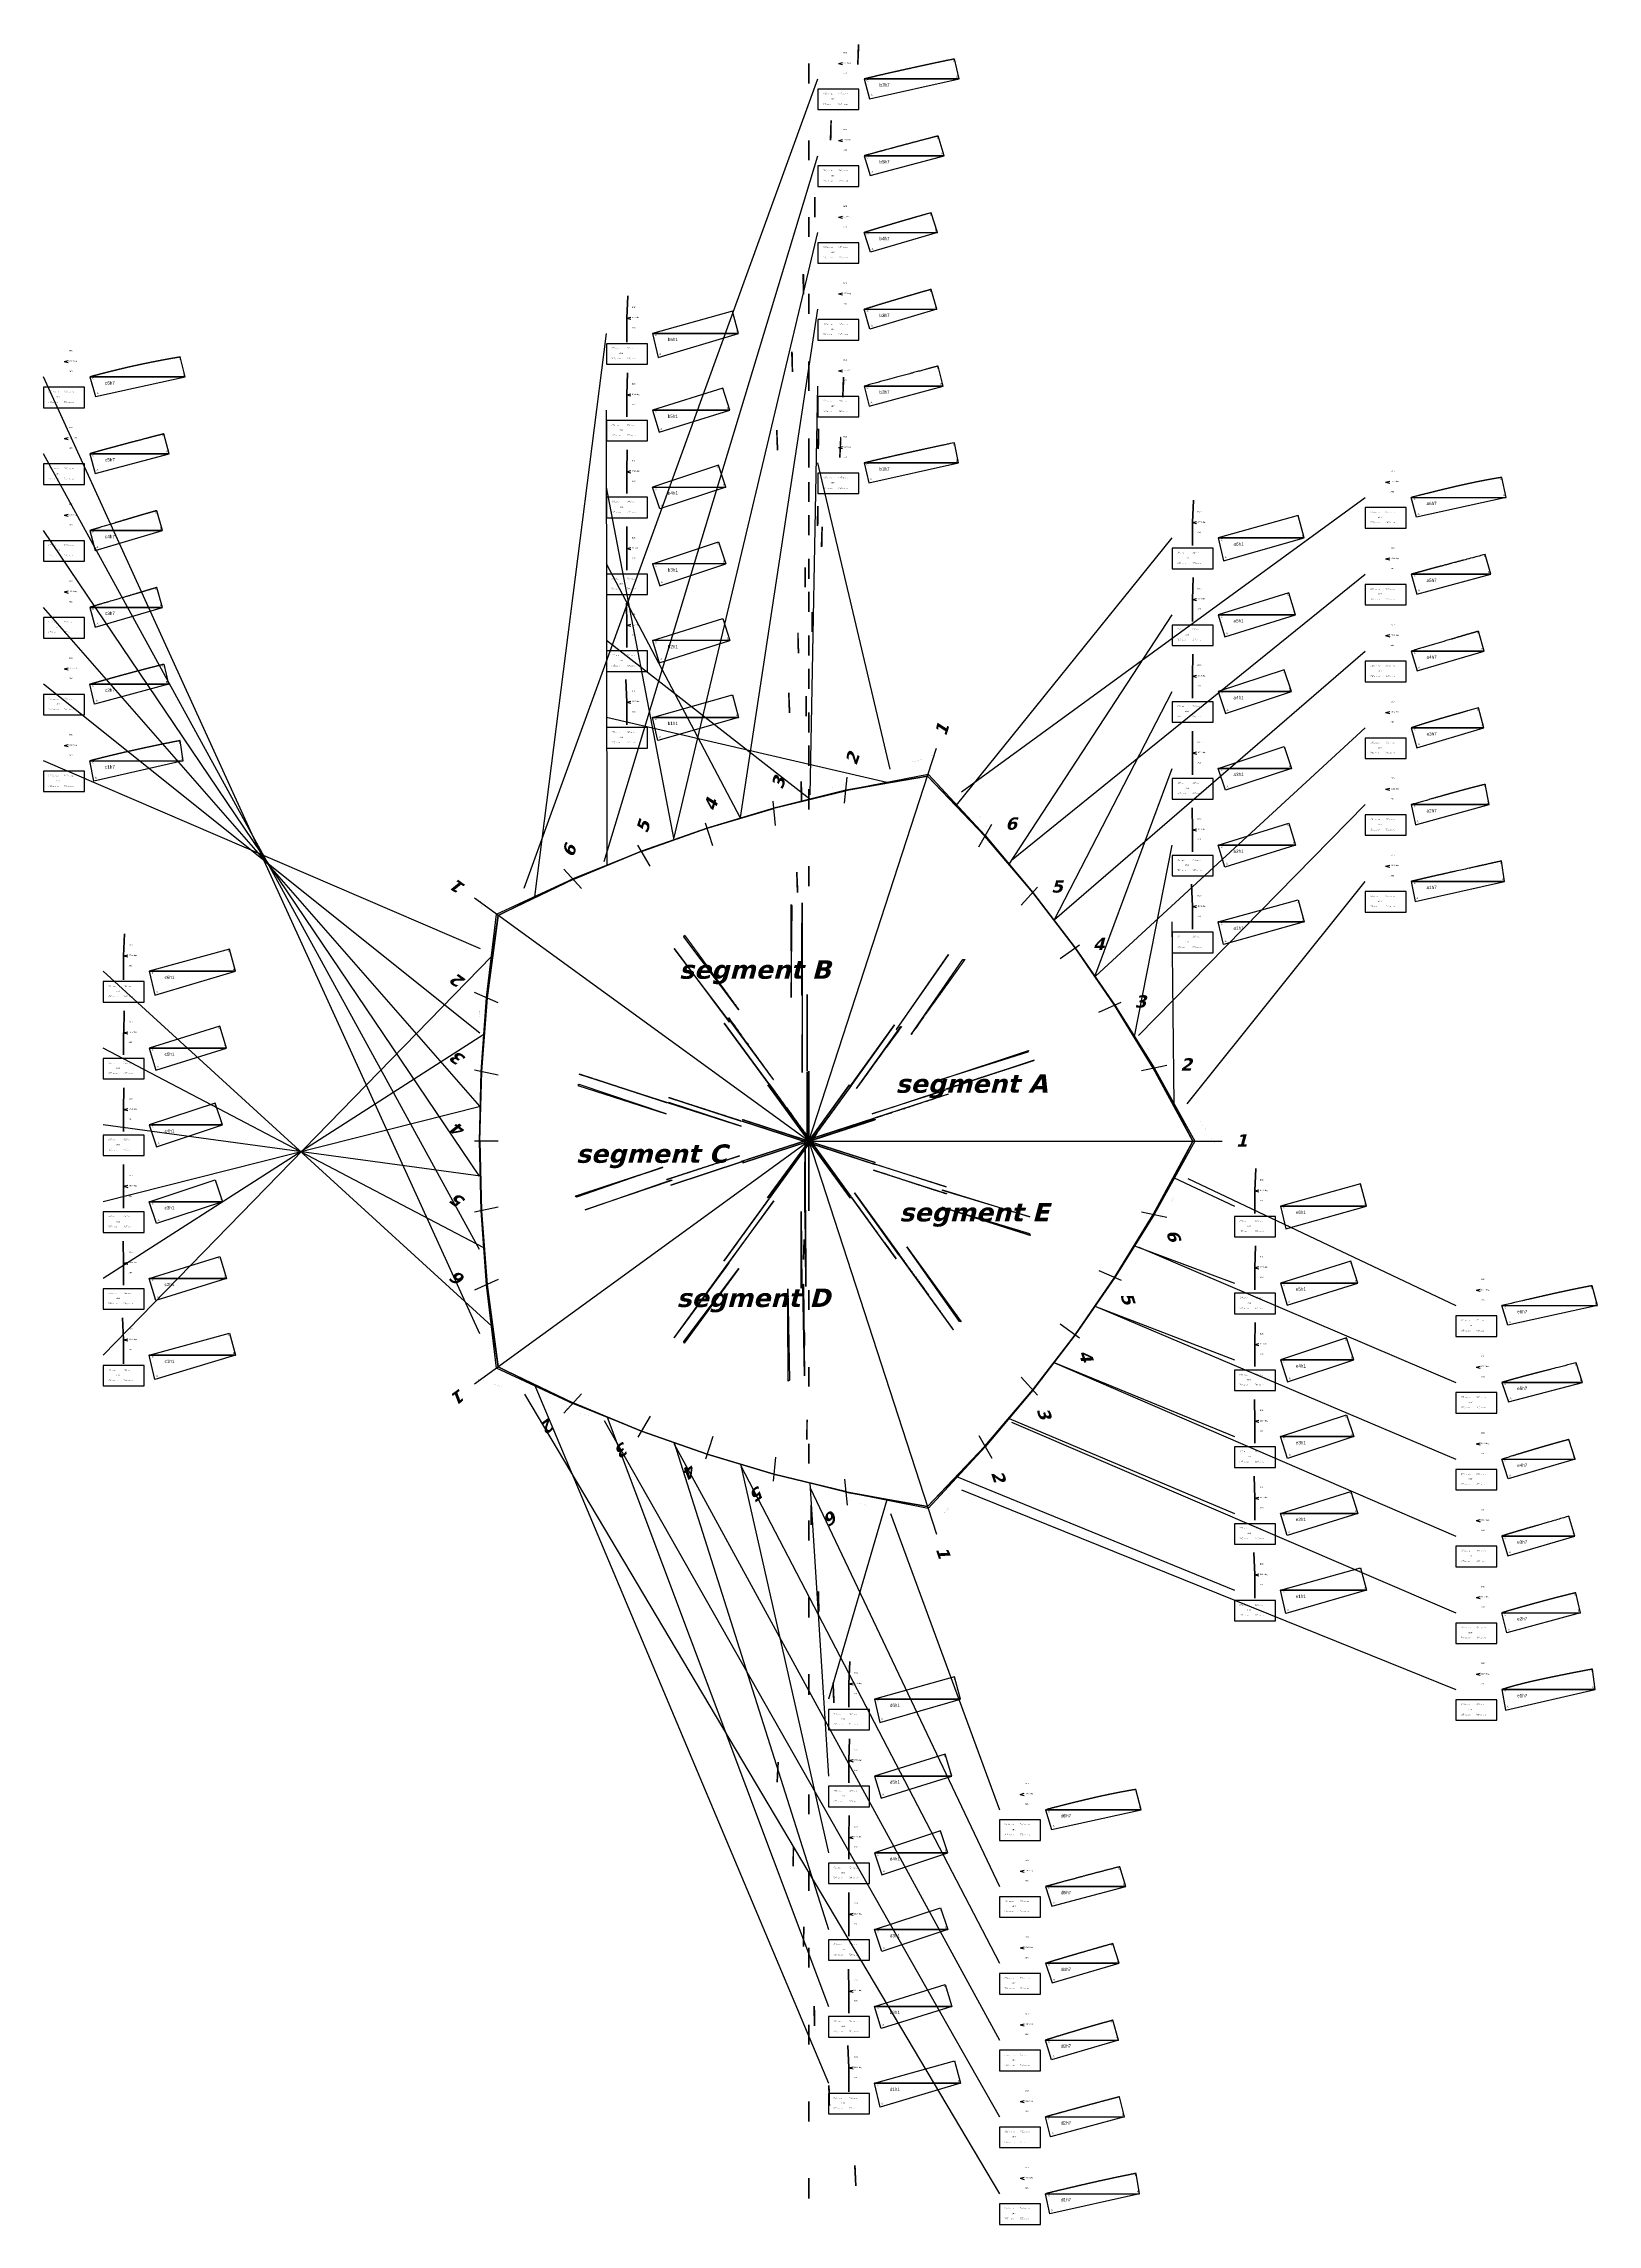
# Model space of a CAD drawing. Extents: x -14946 to 15402, y -21157 to 21439.
import ezdxf

# ---------------------------------------------------------------- set-up
doc = ezdxf.new("R2010")
doc.units = 0
doc.header["$MEASUREMENT"] = 0
for name, color, linetype in [('00-segments', 1, 'CONTINUOUS'), ('08-connection.bottomRing', 7, 'CONTINUOUS'), ('08-connection.topRing', 7, 'CONTINUOUS'), ('08-text.Base', 7, 'CONTINUOUS'), ('08-text.bottomRing', 7, 'CONTINUOUS'), ('08-text.topRing', 7, 'CONTINUOUS'), ('41_RING_BOTTOM_PLINE', 1, 'CONTINUOUS'), ('50_RING_TOP_PLINES', 1, 'CONTINUOUS')]:
    doc.layers.add(name, color=color, linetype=linetype)

msp = doc.modelspace()

# ---------------------------------------------------------------- linework, layer by layer
at = {"layer": '00-segments', "linetype": 'Continuous'}
for p, q in [((0, 0), (2495, 7677)), ((694, 6604), (747, 7110)), ((-648, 6168), (-698, 6640)), ((-1875, 5770), (-2018, 6211)), ((3320, 5751), (3574, 6191)), ((-3101, 5371), (-3338, 5782)), ((-4443, 4935), (-4784, 5313)), ((0, 0), (-6531, 4745)), ((4150, 4609), (4468, 4962)), ((4908, 3566), (5284, 3839)), ((-6066, 2701), (-6531, 2908)), ((5666, 2523), (6099, 2716)), ((-6066, 1289), (-6531, 1388)), ((6495, 1381), (6993, 1486)), ((0, 0), (-6531, -4745)), ((-6066, 0), (-6531, 0)), ((0, 0), (8073, 0)), ((0, 0), (8073, 0)), ((0, 0), (2495, -7677)), ((-6066, -1289), (-6531, -1388)), ((6495, -1381), (6993, -1486)), ((5666, -2523), (6099, -2716)), ((-6066, -2701), (-6531, -2908)), ((4908, -3566), (5284, -3839)), ((4150, -4609), (4468, -4962)), ((-4443, -4935), (-4784, -5313)), ((-3101, -5371), (-3338, -5782)), ((-1875, -5770), (-2018, -6211)), ((3320, -5751), (3574, -6191)), ((-648, -6168), (-698, -6640)), ((694, -6604), (747, -7110))]:
    msp.add_line(p, q, dxfattribs=at)
at = {"layer": '08-connection.bottomRing', "linetype": 'Continuous'}
for p, q in [((-5352, 4773, 240), (-3954, 15778)), ((-3941, 5393, 225), (-3954, 14278)), ((-2629, 5890, 225), (-3954, 12778)), ((2885, 6564, 229), (7095, 11783)), ((-1335, 6310, 225), (-3954, 11278)), ((3911, 5414, 226), (7095, 10283)), ((19, 6679, 227), (-3954, 9778)), ((4789, 4320, 225), (7095, 8783)), ((1525, 7006, 229), (-3954, 8278)), ((5588, 3220, 225), (7095, 7283)), ((6358, 2046, 225), (7095, 5783)), ((7134, 715, 226), (7095, 4283)), ((-6193, 3616, 240), (-13783, -4181)), ((-6193, -3615, 239), (-13783, 3319)), ((-6346, 2082, 225), (-13783, -2681)), ((-6346, -2082, 225), (-13783, 1819)), ((-6414, 680, 225), (-13783, -1181)), ((-6414, -680, 225), (-13783, 319)), ((7134, -715, 226), (8312, -1270)), ((6358, -2046, 225), (8312, -2770)), ((5589, -3220, 225), (8312, -4270)), ((4789, -4320, 225), (8312, -5770)), ((-5352, -4773, 239), (383, -18399)), ((-3941, -5392, 225), (383, -16899)), ((3911, -5414, 225), (8312, -7270)), ((-2629, -5890, 225), (383, -15399)), ((-1335, -6310, 225), (383, -13899)), ((19, -6679, 225), (383, -12399)), ((2882, -6551, 225), (8312, -8770)), ((1525, -7006, 233), (383, -10899))]:
    msp.add_line(p, q, dxfattribs=at)
at = {"layer": '08-connection.topRing', "linetype": 'Continuous'}
for p, q in [((-5563, 4945, 4879), (179, 20749)), ((-3998, 5461, 4965), (179, 19249)), ((-2637, 5904, 5009), (179, 17749)), ((-1337, 6325, 5018), (179, 16249)), ((-6426, -3765, 4956), (-14946, 14928)), ((24, 6763, 4993), (179, 14749)), ((-6431, -2115, 5041), (-14946, 13428)), ((1591, 7264, 4943), (179, 13249)), ((2985, 6823, 4954), (10866, 12575)), ((-6431, -684, 5043), (-14946, 11928)), ((3959, 5491, 5010), (10866, 11075)), ((-6428, 683, 5023), (-14946, 10428)), ((4800, 4332, 5019), (10866, 9575)), ((-6425, 2113, 4989), (-14946, 8928)), ((5602, 3226, 5005), (10866, 8075)), ((-6413, 3755, 4894), (-14946, 7428)), ((6438, 2067, 4937), (10866, 6575)), ((7391, 732, 4809), (10866, 5075)), ((7403, -730, 4816), (12635, -3211)), ((6444, -2068, 4950), (12635, -4711)), ((5603, -3226, 5020), (12635, -6211)), ((4799, -4331, 5040), (12635, -7711)), ((-5556, -4941, 4945), (3725, -20557)), ((-3995, -5458, 5029), (3725, -19057)), ((3956, -5486, 5015), (12635, -9211)), ((-2636, -5903, 5054), (3725, -17557)), ((-1337, -6326, 5035), (3725, -16057)), ((24, -6768, 4980), (3725, -14557)), ((2981, -6807, 4891), (12635, -10711)), ((1593, -7270, 4872), (3725, -13057))]:
    msp.add_line(p, q, dxfattribs=at)
at = {"layer": '08-text.bottomRing', "linetype": 'Continuous'}
for p, q in [((-3554, 16078), (-3474, 16098)), ((-3554, 16078), (-3474, 16058)), ((-3554, 14578), (-3474, 14598)), ((-3554, 14578), (-3474, 14558)), ((-3554, 13078), (-3474, 13098)), ((-3554, 13078), (-3474, 13058)), ((7495, 12083), (7575, 12103)), ((7495, 12083), (7575, 12063)), ((-3554, 11578), (-3474, 11598)), ((-3554, 11578), (-3474, 11558)), ((7495, 10583), (7575, 10603)), ((7495, 10583), (7575, 10563)), ((-3554, 10078), (-3474, 10098)), ((-3554, 10078), (-3474, 10058)), ((7495, 9083), (7575, 9103)), ((7495, 9083), (7575, 9063)), ((-3554, 8578), (-3474, 8598)), ((-3554, 8578), (-3474, 8558)), ((7495, 7583), (7575, 7603)), ((7495, 7583), (7575, 7563)), ((7495, 6083), (7575, 6103)), ((7495, 6083), (7575, 6063)), ((7495, 4583), (7575, 4603)), ((7495, 4583), (7575, 4563)), ((-13383, 3619), (-13303, 3639)), ((-13383, 3619), (-13303, 3599)), ((-13383, 2119), (-13303, 2139)), ((-13383, 2119), (-13303, 2099)), ((-13383, 619), (-13303, 639)), ((-13383, 619), (-13303, 599)), ((-13383, -881), (-13303, -861)), ((-13383, -881), (-13303, -901)), ((8712, -970), (8792, -950)), ((8712, -970), (8792, -990)), ((-13383, -2381), (-13303, -2361)), ((-13383, -2381), (-13303, -2401)), ((8712, -2470), (8792, -2450)), ((8712, -2470), (8792, -2490)), ((-13383, -3881), (-13303, -3861)), ((-13383, -3881), (-13303, -3901)), ((8712, -3970), (8792, -3950)), ((8712, -3970), (8792, -3990)), ((8712, -5470), (8792, -5450)), ((8712, -5470), (8792, -5490)), ((8712, -6970), (8792, -6950)), ((8712, -6970), (8792, -6990)), ((8712, -8470), (8792, -8450)), ((8712, -8470), (8792, -8490)), ((783, -10599), (863, -10579)), ((783, -10599), (863, -10619)), ((783, -12099), (863, -12079)), ((783, -12099), (863, -12119)), ((783, -13599), (863, -13579)), ((783, -13599), (863, -13619)), ((783, -15099), (863, -15079)), ((783, -15099), (863, -15119)), ((783, -16599), (863, -16579)), ((783, -16599), (863, -16619)), ((783, -18099), (863, -18079)), ((783, -18099), (863, -18119))]:
    msp.add_line(p, q, dxfattribs=at)
for points in [[(-3954, 15178), (-3154, 15178), (-3154, 15578), (-3954, 15578)], [(-3954, 13678), (-3154, 13678), (-3154, 14078), (-3954, 14078)], [(-3954, 12178), (-3154, 12178), (-3154, 12578), (-3954, 12578)], [(7095, 11183), (7895, 11183), (7895, 11583), (7095, 11583)], [(-3954, 10678), (-3154, 10678), (-3154, 11078), (-3954, 11078)], [(7095, 9683), (7895, 9683), (7895, 10083), (7095, 10083)], [(-3954, 9178), (-3154, 9178), (-3154, 9578), (-3954, 9578)], [(7095, 8183), (7895, 8183), (7895, 8583), (7095, 8583)], [(-3954, 7678), (-3154, 7678), (-3154, 8078), (-3954, 8078)], [(7095, 6683), (7895, 6683), (7895, 7083), (7095, 7083)], [(7095, 5183), (7895, 5183), (7895, 5583), (7095, 5583)], [(7095, 3683), (7895, 3683), (7895, 4083), (7095, 4083)], [(-13783, 2719), (-12983, 2719), (-12983, 3119), (-13783, 3119)], [(-13783, 1219), (-12983, 1219), (-12983, 1619), (-13783, 1619)], [(-13783, -281), (-12983, -281), (-12983, 119), (-13783, 119)], [(-13783, -1781), (-12983, -1781), (-12983, -1381), (-13783, -1381)], [(8312, -1870), (9112, -1870), (9112, -1470), (8312, -1470)], [(-13783, -3281), (-12983, -3281), (-12983, -2881), (-13783, -2881)], [(8312, -3370), (9112, -3370), (9112, -2970), (8312, -2970)], [(-13783, -4781), (-12983, -4781), (-12983, -4381), (-13783, -4381)], [(8312, -4870), (9112, -4870), (9112, -4470), (8312, -4470)], [(8312, -6370), (9112, -6370), (9112, -5970), (8312, -5970)], [(8312, -7870), (9112, -7870), (9112, -7470), (8312, -7470)], [(8312, -9370), (9112, -9370), (9112, -8970), (8312, -8970)], [(383, -11499), (1183, -11499), (1183, -11099), (383, -11099)], [(383, -12999), (1183, -12999), (1183, -12599), (383, -12599)], [(383, -14499), (1183, -14499), (1183, -14099), (383, -14099)], [(383, -15999), (1183, -15999), (1183, -15599), (383, -15599)], [(383, -17499), (1183, -17499), (1183, -17099), (383, -17099)], [(383, -18999), (1183, -18999), (1183, -18599), (383, -18599)]]:
    msp.add_lwpolyline(points, close=True, dxfattribs=at)
at = {"layer": '08-text.topRing', "linetype": 'Continuous'}
for p, q in [((579, 21049), (659, 21069)), ((579, 21049), (659, 21029)), ((579, 19549), (659, 19569)), ((579, 19549), (659, 19529)), ((579, 18049), (659, 18069)), ((579, 18049), (659, 18029)), ((579, 16549), (659, 16569)), ((579, 16549), (659, 16529)), ((-14546, 15228), (-14466, 15248)), ((-14546, 15228), (-14466, 15208)), ((579, 15049), (659, 15069)), ((579, 15049), (659, 15029)), ((-14546, 13728), (-14466, 13748)), ((-14546, 13728), (-14466, 13708)), ((579, 13549), (659, 13569)), ((579, 13549), (659, 13529)), ((11266, 12875), (11346, 12895)), ((11266, 12875), (11346, 12855)), ((-14546, 12228), (-14466, 12248)), ((-14546, 12228), (-14466, 12208)), ((11266, 11375), (11346, 11395)), ((11266, 11375), (11346, 11355)), ((-14546, 10728), (-14466, 10748)), ((-14546, 10728), (-14466, 10708)), ((11266, 9875), (11346, 9895)), ((11266, 9875), (11346, 9855)), ((-14546, 9228), (-14466, 9248)), ((-14546, 9228), (-14466, 9208)), ((11266, 8375), (11346, 8395)), ((11266, 8375), (11346, 8355)), ((-14546, 7728), (-14466, 7748)), ((-14546, 7728), (-14466, 7708)), ((11266, 6875), (11346, 6895)), ((11266, 6875), (11346, 6855)), ((11266, 5375), (11346, 5395)), ((11266, 5375), (11346, 5355)), ((13035, -2911), (13115, -2891)), ((13035, -2911), (13115, -2931)), ((13035, -4411), (13115, -4391)), ((13035, -4411), (13115, -4431)), ((13035, -5911), (13115, -5891)), ((13035, -5911), (13115, -5931)), ((13035, -7411), (13115, -7391)), ((13035, -7411), (13115, -7431)), ((13035, -8911), (13115, -8891)), ((13035, -8911), (13115, -8931)), ((13035, -10411), (13115, -10391)), ((13035, -10411), (13115, -10431)), ((4125, -12757), (4205, -12737)), ((4125, -12757), (4205, -12777)), ((4125, -14257), (4205, -14237)), ((4125, -14257), (4205, -14277)), ((4125, -15757), (4205, -15737)), ((4125, -15757), (4205, -15777)), ((4125, -17257), (4205, -17237)), ((4125, -17257), (4205, -17277)), ((4125, -18757), (4205, -18737)), ((4125, -18757), (4205, -18777)), ((4125, -20257), (4205, -20237)), ((4125, -20257), (4205, -20277))]:
    msp.add_line(p, q, dxfattribs=at)
for points in [[(179, 20149), (979, 20149), (979, 20549), (179, 20549)], [(179, 18649), (979, 18649), (979, 19049), (179, 19049)], [(179, 17149), (979, 17149), (979, 17549), (179, 17549)], [(179, 15649), (979, 15649), (979, 16049), (179, 16049)], [(-14946, 14328), (-14146, 14328), (-14146, 14728), (-14946, 14728)], [(179, 14149), (979, 14149), (979, 14549), (179, 14549)], [(-14946, 12828), (-14146, 12828), (-14146, 13228), (-14946, 13228)], [(179, 12649), (979, 12649), (979, 13049), (179, 13049)], [(10866, 11975), (11666, 11975), (11666, 12375), (10866, 12375)], [(-14946, 11328), (-14146, 11328), (-14146, 11728), (-14946, 11728)], [(10866, 10475), (11666, 10475), (11666, 10875), (10866, 10875)], [(-14946, 9828), (-14146, 9828), (-14146, 10228), (-14946, 10228)], [(10866, 8975), (11666, 8975), (11666, 9375), (10866, 9375)], [(-14946, 8328), (-14146, 8328), (-14146, 8728), (-14946, 8728)], [(10866, 7475), (11666, 7475), (11666, 7875), (10866, 7875)], [(-14946, 6828), (-14146, 6828), (-14146, 7228), (-14946, 7228)], [(10866, 5975), (11666, 5975), (11666, 6375), (10866, 6375)], [(10866, 4475), (11666, 4475), (11666, 4875), (10866, 4875)], [(12635, -3811), (13435, -3811), (13435, -3411), (12635, -3411)], [(12635, -5311), (13435, -5311), (13435, -4911), (12635, -4911)], [(12635, -6811), (13435, -6811), (13435, -6411), (12635, -6411)], [(12635, -8311), (13435, -8311), (13435, -7911), (12635, -7911)], [(12635, -9811), (13435, -9811), (13435, -9411), (12635, -9411)], [(12635, -11311), (13435, -11311), (13435, -10911), (12635, -10911)], [(3725, -13657), (4525, -13657), (4525, -13257), (3725, -13257)], [(3725, -15157), (4525, -15157), (4525, -14757), (3725, -14757)], [(3725, -16657), (4525, -16657), (4525, -16257), (3725, -16257)], [(3725, -18157), (4525, -18157), (4525, -17757), (3725, -17757)], [(3725, -19657), (4525, -19657), (4525, -19257), (3725, -19257)], [(3725, -21157), (4525, -21157), (4525, -20757), (3725, -20757)]]:
    msp.add_lwpolyline(points, close=True, dxfattribs=at)
at = {"layer": '41_RING_BOTTOM_PLINE', "color": 3, "extrusion": (0.998916, -0.046539, 2.22045e-15), "elevation": -4298}
msp.add_lwpolyline([(15896, 0), (15896, -1682), (16331, -1566), (15896, 0)], dxfattribs=at)
at = {"layer": '41_RING_BOTTOM_PLINE', "color": 3}
for points in [[(-3054, 15778), (-1372, 15778), (-1488, 16213), (-3054, 15778)], [(-3054, 14278), (-1543, 14278), (-1677, 14708), (-3054, 14278)], [(-3054, 12778), (-1622, 12778), (-1763, 13206), (-3054, 12778)], [(-1371, 8278), (-3054, 8278), (-1489, 8717), (-1371, 8278)]]:
    msp.add_lwpolyline(points, dxfattribs=at)
at = {"layer": '41_RING_BOTTOM_PLINE', "extrusion": (1, 9.95921e-16, 2.10942e-15), "elevation": -3554}
msp.add_lwpolyline([(15609, -110), (16078, -1682), (16078, 0), (15609, -110)], dxfattribs=at)
at = {"layer": '41_RING_BOTTOM_PLINE'}
for points in [[(-2944, 15309), (-1372, 15778), (-3054, 15778), (-2944, 15309)], [(-3054, 14278), (-2925, 13847), (-1543, 14278), (-3054, 14278)], [(-3054, 12778), (-1622, 12778), (-2913, 12351), (-3054, 12778)], [(9678, 11783), (7995, 11783), (8100, 11335), (9678, 11783)], [(9506, 10283), (7995, 10283), (8125, 9850), (9506, 10283)], [(9212, -1270), (9314, -1713), (10893, -1270), (9212, -1270)], [(9212, -4270), (9352, -4698), (10644, -4270), (9212, -4270)], [(9212, -5770), (10644, -5770), (9352, -6198), (9212, -5770)], [(9212, -7270), (10723, -7270), (9341, -7702), (9212, -7270)], [(9212, -8770), (10894, -8770), (9318, -9225), (9212, -8770)], [(2965, -18399), (1392, -18867), (1283, -18399), (2965, -18399)]]:
    msp.add_lwpolyline(points, dxfattribs=at)
at = {"layer": '41_RING_BOTTOM_PLINE', "color": 3, "extrusion": (0.999688, -0.024982, 6.10623e-16), "elevation": -3917}
msp.add_lwpolyline([(14485, 0), (14485, -1511), (14915, -1377), (14485, 0)], dxfattribs=at)
at = {"layer": '41_RING_BOTTOM_PLINE', "extrusion": (1, 4.26932e-16, 2.77556e-16), "elevation": -3554}
msp.add_lwpolyline([(14578, 0), (14147, -129), (14578, -1511), (14578, 0)], dxfattribs=at)
at = {"layer": '41_RING_BOTTOM_PLINE', "color": 3, "extrusion": (0.999972, -0.007523, -6.10623e-16), "elevation": -3652}
msp.add_lwpolyline([(13051, 0), (13051, -1432), (13478, -1291), (13051, 0)], dxfattribs=at)
at = {"layer": '41_RING_BOTTOM_PLINE', "extrusion": (1, -3.70865e-15, -4.996e-16), "elevation": -3554}
msp.add_lwpolyline([(13078, 0), (13078, -1432), (12651, -141), (13078, 0)], dxfattribs=at)
at = {"layer": '41_RING_BOTTOM_PLINE', "color": 2, "extrusion": (0.998916, -0.046554, 4.44089e-16), "elevation": 6925}
msp.add_lwpolyline([(12419, -1683), (12856, -1565), (12419, 0), (12419, -1683)], dxfattribs=at)
at = {"layer": '41_RING_BOTTOM_PLINE', "color": 3, "extrusion": (-0.99997, -0.007683, -2.22045e-15), "elevation": 3465}
msp.add_lwpolyline([(-11605, -1432), (-11605, 0), (-12033, -1291), (-11605, -1432)], dxfattribs=at)
at = {"layer": '41_RING_BOTTOM_PLINE', "extrusion": (1, 1.053e-14, 7.77156e-16), "elevation": 7495}
msp.add_lwpolyline([(12083, -1683), (12083, 0), (11635, -105), (12083, -1683)], dxfattribs=at)
at = {"layer": '41_RING_BOTTOM_PLINE', "color": 2}
msp.add_lwpolyline([(9678, 11783), (9560, 12220), (7995, 11783), (9678, 11783)], dxfattribs=at)
at = {"layer": '41_RING_BOTTOM_PLINE', "extrusion": (-1, -4.99272e-15, -2.22045e-15), "elevation": 3554}
msp.add_lwpolyline([(-11578, -1432), (-11578, 0), (-11151, -141), (-11578, -1432)], dxfattribs=at)
at = {"layer": '41_RING_BOTTOM_PLINE', "color": 3, "extrusion": (1.72085e-15, -7.28584e-15, -1)}
msp.add_lwpolyline([(1622, 11278), (3054, 11278), (1763, 11706), (1622, 11278)], dxfattribs=at)
at = {"layer": '41_RING_BOTTOM_PLINE', "extrusion": (1.88738e-15, -5.05151e-15, -1)}
msp.add_lwpolyline([(1622, 11278), (3054, 11278), (2913, 10851), (1622, 11278)], dxfattribs=at)
at = {"layer": '41_RING_BOTTOM_PLINE', "color": 2, "extrusion": (-0.999702, 0.024424, -9.99201e-16), "elevation": -7235}
msp.add_lwpolyline([(-10763, -1511), (-11193, -1377), (-10763, 0), (-10763, -1511)], dxfattribs=at)
at = {"layer": '41_RING_BOTTOM_PLINE', "color": 2, "extrusion": (5.55112e-16, 3.33067e-16, -1)}
msp.add_lwpolyline([(-9506, 10283), (-9373, 10713), (-7995, 10283), (-9506, 10283)], dxfattribs=at)
at = {"layer": '41_RING_BOTTOM_PLINE', "color": 3, "extrusion": (-0.999696, -0.024667, -3.88578e-16), "elevation": 3304}
msp.add_lwpolyline([(-10593, -1377), (-10163, -1511), (-10163, 0), (-10593, -1377)], dxfattribs=at)
at = {"layer": '41_RING_BOTTOM_PLINE', "extrusion": (1, -4.31927e-15, 1.38778e-15), "elevation": 7495}
msp.add_lwpolyline([(10583, -1511), (10583, 0), (10150, -130), (10583, -1511)], dxfattribs=at)
at = {"layer": '41_RING_BOTTOM_PLINE', "extrusion": (-1, -6.01968e-15, -4.16334e-16), "elevation": 3554}
msp.add_lwpolyline([(-10078, -1511), (-10078, 0), (-9643, -131), (-10078, -1511)], dxfattribs=at)
at = {"layer": '41_RING_BOTTOM_PLINE', "color": 3, "extrusion": (-2.77556e-17, -3.05311e-16, -1)}
msp.add_lwpolyline([(1677, 10208), (1543, 9778), (3054, 9778), (1677, 10208)], dxfattribs=at)
at = {"layer": '41_RING_BOTTOM_PLINE', "extrusion": (-2.77556e-17, -5.7454e-15, -1)}
msp.add_lwpolyline([(1543, 9778), (3054, 9778), (2923, 9343), (1543, 9778)], dxfattribs=at)
at = {"layer": '41_RING_BOTTOM_PLINE', "color": 2, "extrusion": (-0.999967, 0.008079, -1.38778e-15), "elevation": -7422}
msp.add_lwpolyline([(-9571, -1291), (-9144, 0), (-9144, -1432), (-9571, -1291)], dxfattribs=at)
at = {"layer": '41_RING_BOTTOM_PLINE', "color": 3, "extrusion": (0.998908, 0.046719, 1.80411e-15), "elevation": -3149}
msp.add_lwpolyline([(8735, -1683), (8735, 0), (9174, -1565), (8735, -1683)], dxfattribs=at)
at = {"layer": '41_RING_BOTTOM_PLINE', "extrusion": (-1, 2.51516e-15, -1.55431e-15), "elevation": -7495}
msp.add_lwpolyline([(-9083, -1432), (-9083, 0), (-8656, -141), (-9083, -1432)], dxfattribs=at)
at = {"layer": '41_RING_BOTTOM_PLINE', "color": 2, "extrusion": (8.88178e-16, 7.21645e-16, -1)}
msp.add_lwpolyline([(-9286, 9210), (-7995, 8783), (-9427, 8783), (-9286, 9210)], dxfattribs=at)
at = {"layer": '41_RING_BOTTOM_PLINE', "extrusion": (-1, -1.32899e-15, -1.77636e-15), "elevation": 3554}
msp.add_lwpolyline([(-8130, -106), (-8578, 0), (-8578, -1683), (-8130, -106)], dxfattribs=at)
at = {"layer": '41_RING_BOTTOM_PLINE', "extrusion": (9.99201e-16, 2.13718e-15, -1)}
msp.add_lwpolyline([(-9427, 8783), (-7995, 8783), (-8136, 8356), (-9427, 8783)], dxfattribs=at)
at = {"layer": '41_RING_BOTTOM_PLINE', "extrusion": (1.4988e-15, -1.38778e-15, -1)}
msp.add_lwpolyline([(2948, 7830), (3054, 8278), (1371, 8278), (2948, 7830)], dxfattribs=at)
at = {"layer": '41_RING_BOTTOM_PLINE', "color": 2, "extrusion": (-0.99997, -0.007683, -1.11022e-16), "elevation": -7553}
msp.add_lwpolyline([(-7525, 0), (-7953, -1291), (-7525, -1432), (-7525, 0)], dxfattribs=at)
at = {"layer": '41_RING_BOTTOM_PLINE', "color": 2, "extrusion": (-2.22045e-16, 8.60423e-16, -1)}
msp.add_lwpolyline([(-7995, 7283), (-9286, 7710), (-9427, 7283), (-7995, 7283)], dxfattribs=at)
at = {"layer": '41_RING_BOTTOM_PLINE', "extrusion": (-1, 8.09403e-15, 0), "elevation": -7495}
msp.add_lwpolyline([(-7583, 0), (-7583, -1432), (-7156, -141), (-7583, 0)], dxfattribs=at)
at = {"layer": '41_RING_BOTTOM_PLINE', "extrusion": (-5.55112e-16, 7.74381e-15, -1)}
msp.add_lwpolyline([(-7995, 7283), (-9427, 7283), (-8136, 6856), (-7995, 7283)], dxfattribs=at)
at = {"layer": '41_RING_BOTTOM_PLINE', "extrusion": (-0.242041, 0.969774, -0.030902), "elevation": 6460}
msp.add_lwpolyline([(-912, 650), (-2354, 200), (-2359, 654), (-912, 650)], dxfattribs=at)
at = {"layer": '41_RING_BOTTOM_PLINE', "color": 3, "extrusion": (-0.235012, 0.971965, -0.007358), "elevation": 6480}
msp.add_lwpolyline([(-864, 48), (-864, 498), (-2307, 48), (-864, 48)], dxfattribs=at)
at = {"layer": '41_RING_BOTTOM_PLINE', "color": 3, "extrusion": (0.179472, -0.983257, 0.031559), "elevation": -6598}
msp.add_lwpolyline([(1940, 663), (3561, 208), (1936, 208), (1940, 663)], dxfattribs=at)
at = {"layer": '41_RING_BOTTOM_PLINE', "extrusion": (-0.191428, 0.978522, -0.076487), "elevation": 6536}
msp.add_lwpolyline([(-3664, 961), (-3644, 501), (-2023, 957), (-3664, 961)], dxfattribs=at)
at = {"layer": '41_RING_BOTTOM_PLINE', "extrusion": (0.729968, 0.679188, -0.07649), "elevation": 6536}
msp.add_lwpolyline([(2023, 955), (3643, 501), (3663, 961), (2023, 955)], dxfattribs=at)
at = {"layer": '41_RING_BOTTOM_PLINE', "color": 2, "extrusion": (0.723136, 0.689977, -0.031709), "elevation": 6598}
msp.add_lwpolyline([(1940, 662), (1936, 209), (3561, 209), (1940, 662)], dxfattribs=at)
at = {"layer": '41_RING_BOTTOM_PLINE', "extrusion": (-0.287329, 0.957804, -0.007294), "elevation": 6424}
msp.add_lwpolyline([(146, 497), (-1214, 47), (-1214, 497), (146, 497)], dxfattribs=at)
at = {"layer": '41_RING_BOTTOM_PLINE', "color": 3, "extrusion": (-0.285023, 0.958521, -1.17129e-07), "elevation": 6427}
msp.add_lwpolyline([(162, 450), (-1198, 0), (162, 0), (162, 450)], dxfattribs=at)
at = {"layer": '41_RING_BOTTOM_PLINE', "color": 2, "extrusion": (-0.999696, -0.024668, 0), "elevation": -7643}
msp.add_lwpolyline([(-5897, 0), (-6326, -1377), (-5897, -1511), (-5897, 0)], dxfattribs=at)
at = {"layer": '41_RING_BOTTOM_PLINE', "extrusion": (-0.330507, 0.943776, -0.007142), "elevation": 6424}
msp.add_lwpolyline([(1214, 46), (-146, 496), (1214, 496), (1214, 46)], dxfattribs=at)
at = {"layer": '41_RING_BOTTOM_PLINE', "color": 3, "extrusion": (-0.332746, 0.943017, -1.17129e-07), "elevation": 6427}
msp.add_lwpolyline([(1199, 0), (-161, 450), (-161, 0), (1199, 0)], dxfattribs=at)
at = {"layer": '41_RING_BOTTOM_PLINE', "extrusion": (0.765845, 0.642275, -0.031049), "elevation": 6460}
msp.add_lwpolyline([(912, 651), (2354, 201), (2360, 653), (912, 651)], dxfattribs=at)
at = {"layer": '41_RING_BOTTOM_PLINE', "extrusion": (-1, -7.53236e-15, -2.77556e-16), "elevation": -7495}
msp.add_lwpolyline([(-6083, 0), (-6083, -1511), (-5652, -129), (-6083, 0)], dxfattribs=at)
at = {"layer": '41_RING_BOTTOM_PLINE', "color": 2, "extrusion": (-3.33067e-16, -6.93889e-16, -1)}
msp.add_lwpolyline([(-7995, 5783), (-9373, 6213), (-9506, 5783), (-7995, 5783)], dxfattribs=at)
at = {"layer": '41_RING_BOTTOM_PLINE', "extrusion": (-0.37418, 0.926836, -0.03105), "elevation": 6460}
msp.add_lwpolyline([(2354, 201), (2360, 651), (912, 651), (2354, 201)], dxfattribs=at)
at = {"layer": '41_RING_BOTTOM_PLINE', "color": 3, "extrusion": (-0.381243, 0.924447, -0.007205), "elevation": 6481}
msp.add_lwpolyline([(2306, 47), (864, 497), (863, 47), (2306, 47)], dxfattribs=at)
at = {"layer": '41_RING_BOTTOM_PLINE', "color": 2, "extrusion": (-0.761495, -0.648124, 0.007737), "elevation": -6480}
msp.add_lwpolyline([(-865, 500), (-864, 50), (-2307, 50), (-865, 500)], dxfattribs=at)
at = {"layer": '41_RING_BOTTOM_PLINE', "extrusion": (5.55112e-17, -7.54952e-15, -1)}
msp.add_lwpolyline([(-7995, 5783), (-9506, 5783), (-8125, 5352), (-7995, 5783)], dxfattribs=at)
at = {"layer": '41_RING_BOTTOM_PLINE', "extrusion": (-0.420431, 0.904094, -0.076493), "elevation": 6537}
msp.add_lwpolyline([(3663, 983), (2022, 953), (3643, 501), (3663, 983)], dxfattribs=at)
at = {"layer": '41_RING_BOTTOM_PLINE', "color": 3, "extrusion": (-0.432746, 0.900958, -0.03171), "elevation": 6598}
msp.add_lwpolyline([(3561, 209), (1940, 660), (1936, 209), (3561, 209)], dxfattribs=at)
at = {"layer": '41_RING_BOTTOM_PLINE', "extrusion": (-0.795449, -0.605972, 0.00767), "elevation": -6424}
msp.add_lwpolyline([(146, 499), (-1214, 49), (-1214, 499), (146, 499)], dxfattribs=at)
at = {"layer": '41_RING_BOTTOM_PLINE', "color": 2, "extrusion": (-0.793932, -0.608007, 1.12145e-07), "elevation": -6427}
msp.add_lwpolyline([(162, 0), (-1198, 0), (162, 450), (162, 0)], dxfattribs=at)
at = {"layer": '41_RING_BOTTOM_PLINE', "color": 2, "extrusion": (-0.998774, -0.049497, 1.22125e-15), "elevation": -7713}
msp.add_lwpolyline([(-4207, 0), (-4642, -1565), (-4207, -1682), (-4207, 0)], dxfattribs=at)
at = {"layer": '41_RING_BOTTOM_PLINE', "color": 2, "extrusion": (-1.38778e-15, 6.8695e-15, -1)}
msp.add_lwpolyline([(-7995, 4283), (-9560, 4718), (-9677, 4283), (-7995, 4283)], dxfattribs=at)
at = {"layer": '41_RING_BOTTOM_PLINE', "extrusion": (-0.98977, 0.120433, -0.076491), "elevation": 6536}
msp.add_lwpolyline([(-2023, 953), (-3664, 983), (-3643, 501), (-2023, 953)], dxfattribs=at)
at = {"layer": '41_RING_BOTTOM_PLINE', "color": 4, "extrusion": (-0.990593, 0.133155, -0.03156), "elevation": 6598}
msp.add_lwpolyline([(-1936, 208), (-1940, 659), (-3561, 208), (-1936, 208)], dxfattribs=at)
at = {"layer": '41_RING_BOTTOM_PLINE', "extrusion": (-1, 4.20825e-15, 9.4369e-16), "elevation": -7495}
msp.add_lwpolyline([(-4583, 0), (-4583, -1682), (-4140, -103), (-4583, 0)], dxfattribs=at)
at = {"layer": '41_RING_BOTTOM_PLINE', "extrusion": (-1.11022e-15, 4.44089e-15, -1)}
msp.add_lwpolyline([(-7995, 4283), (-9677, 4283), (-8098, 3840), (-7995, 4283)], dxfattribs=at)
at = {"layer": '41_RING_BOTTOM_PLINE', "color": 4, "extrusion": (-0.998917, 0.046538, -1.91513e-15), "elevation": 13537}
msp.add_lwpolyline([(-2992, 0), (-2992, -1682), (-3427, -1566), (-2992, 0)], dxfattribs=at)
at = {"layer": '41_RING_BOTTOM_PLINE', "extrusion": (-1, -4.03516e-15, -1.88738e-15), "elevation": 13383}
msp.add_lwpolyline([(-3619, 0), (-3151, -109), (-3619, -1682), (-3619, 0)], dxfattribs=at)
at = {"layer": '41_RING_BOTTOM_PLINE', "color": 4, "extrusion": (1.83187e-15, -3.27516e-15, -1)}
msp.add_lwpolyline([(12883, 3319), (11200, 3319), (11317, 3754), (12883, 3319)], dxfattribs=at)
at = {"layer": '41_RING_BOTTOM_PLINE', "extrusion": (0.822136, 0.569244, -0.007294), "elevation": 6424}
msp.add_lwpolyline([(-1214, 47), (146, 497), (-1214, 497), (-1214, 47)], dxfattribs=at)
at = {"layer": '41_RING_BOTTOM_PLINE', "color": 2, "extrusion": (0.82353, 0.567273, -1.12146e-07), "elevation": 6427}
msp.add_lwpolyline([(-1198, 0), (162, 0), (162, 450), (-1198, 0)], dxfattribs=at)
at = {"layer": '41_RING_BOTTOM_PLINE', "extrusion": (1.83187e-15, -4.29518e-15, -1)}
msp.add_lwpolyline([(12883, 3319), (12774, 2851), (11200, 3319), (12883, 3319)], dxfattribs=at)
at = {"layer": '41_RING_BOTTOM_PLINE', "extrusion": (-0.997104, 0.069482, -0.030904), "elevation": 6460}
msp.add_lwpolyline([(-912, 650), (-2359, 650), (-2354, 200), (-912, 650)], dxfattribs=at)
at = {"layer": '41_RING_BOTTOM_PLINE', "color": 4, "extrusion": (-0.997016, 0.076844, -0.007358), "elevation": 6480}
msp.add_lwpolyline([(-864, 498), (-2307, 48), (-864, 48), (-864, 498)], dxfattribs=at)
at = {"layer": '41_RING_BOTTOM_PLINE', "color": 2, "extrusion": (0.85177, 0.523863, -0.007358), "elevation": 6480}
msp.add_lwpolyline([(-2307, 48), (-864, 48), (-864, 498), (-2307, 48)], dxfattribs=at)
at = {"layer": '41_RING_BOTTOM_PLINE', "extrusion": (0.847515, 0.529871, -0.030904), "elevation": 6460}
msp.add_lwpolyline([(-2354, 200), (-912, 650), (-2359, 650), (-2354, 200)], dxfattribs=at)
at = {"layer": '41_RING_BOTTOM_PLINE', "color": 4, "extrusion": (-0.999688, 0.024997, -5.55112e-17), "elevation": 13431}
msp.add_lwpolyline([(-1783, 0), (-1783, -1511), (-2213, -1377), (-1783, 0)], dxfattribs=at)
at = {"layer": '41_RING_BOTTOM_PLINE', "color": 4, "extrusion": (0, -6.38725e-15, -1)}
msp.add_lwpolyline([(12883, 1819), (11372, 1819), (11505, 2248), (12883, 1819)], dxfattribs=at)
at = {"layer": '41_RING_BOTTOM_PLINE', "extrusion": (-1, -3.5876e-15, 1.38778e-17), "elevation": 13383}
msp.add_lwpolyline([(-2119, 0), (-1687, -129), (-2119, -1511), (-2119, 0)], dxfattribs=at)
at = {"layer": '41_RING_BOTTOM_PLINE', "extrusion": (-2.77556e-17, -3.85109e-15, -1)}
msp.add_lwpolyline([(12883, 1819), (12753, 1387), (11372, 1819), (12883, 1819)], dxfattribs=at)
at = {"layer": '41_RING_BOTTOM_PLINE', "extrusion": (-0.999715, 0.022712, -0.007294), "elevation": 6424}
msp.add_lwpolyline([(146, 497), (-1214, 497), (-1214, 47), (146, 497)], dxfattribs=at)
at = {"layer": '41_RING_BOTTOM_PLINE', "color": 4, "extrusion": (-0.999684, 0.025126, 0), "elevation": 6427}
msp.add_lwpolyline([(162, 0), (162, 450), (-1198, 0), (162, 0)], dxfattribs=at)
at = {"layer": '41_RING_BOTTOM_PLINE', "color": 2, "extrusion": (0.880036, 0.473857, -0.031568), "elevation": 6599}
msp.add_lwpolyline([(-3555, 208), (-1931, 208), (-1935, 659), (-3555, 208)], dxfattribs=at)
at = {"layer": '41_RING_BOTTOM_PLINE', "extrusion": (0.871349, 0.484231, -0.079195), "elevation": 6534}
msp.add_lwpolyline([(-3642, 519), (-2023, 971), (-3662, 973), (-3642, 519)], dxfattribs=at)
at = {"layer": '41_RING_BOTTOM_PLINE', "color": 4, "extrusion": (-0.999972, 0.007508, -4.61284e-13), "elevation": 13387}
msp.add_lwpolyline([(-518, 0), (-518, -1432), (-945, -1291), (-518, 0)], dxfattribs=at)
at = {"layer": '41_RING_BOTTOM_PLINE', "extrusion": (-1, -1.20563e-10, 3.65942e-10), "elevation": 13383}
msp.add_lwpolyline([(-191, -141), (-619, -1432), (-619, 0), (-191, -141)], dxfattribs=at)
at = {"layer": '41_RING_BOTTOM_PLINE', "color": 4, "extrusion": (4.60878e-13, -1.39729e-12, -1), "elevation": 0}
msp.add_lwpolyline([(12883, 319), (11450, 319), (11592, 746), (12883, 319)], dxfattribs=at)
at = {"layer": '41_RING_BOTTOM_PLINE', "extrusion": (-3.65942e-10, -1.20563e-10, -1), "elevation": 0}
msp.add_lwpolyline([(12742, -109), (11450, 319), (12883, 319), (12742, -109)], dxfattribs=at)
at = {"layer": '41_RING_BOTTOM_PLINE', "extrusion": (-0.880032, 0.473855, 0.031717), "elevation": -6599}
msp.add_lwpolyline([(-1931, 209), (-3555, 209), (-1935, 660), (-1931, 209)], dxfattribs=at)
at = {"layer": '41_RING_BOTTOM_PLINE', "color": 6, "extrusion": (-0.880032, 0.473855, 0.031717), "elevation": -6599}
msp.add_lwpolyline([(-1931, 209), (-3555, 209), (-1935, 660), (-1931, 209)], dxfattribs=at)
at = {"layer": '41_RING_BOTTOM_PLINE', "extrusion": (0.871368, -0.484196, -0.079197), "elevation": 6534}
msp.add_lwpolyline([(3642, 519), (3662, 973), (2022, 971), (3642, 519)], dxfattribs=at)
msp.add_lwpolyline([(3642, 519), (3662, 973), (2022, 971), (3642, 519)], dxfattribs=at)
at = {"layer": '41_RING_BOTTOM_PLINE', "extrusion": (0.999717, 0.022688, 0.007128), "elevation": -6424}
msp.add_lwpolyline([(-1214, 496), (146, 496), (-1214, 46), (-1214, 496)], dxfattribs=at)
at = {"layer": '41_RING_BOTTOM_PLINE', "color": 4, "extrusion": (0.999686, 0.025047, 0), "elevation": -6427}
msp.add_lwpolyline([(-1199, 0), (161, 450), (161, 0), (-1199, 0)], dxfattribs=at)
at = {"layer": '41_RING_BOTTOM_PLINE', "color": 4, "extrusion": (-0.99997, -0.007683, 3.66375e-10), "elevation": 13389}
msp.add_lwpolyline([(351, -1291), (779, -1432), (779, 0), (351, -1291)], dxfattribs=at)
at = {"layer": '41_RING_BOTTOM_PLINE', "color": 4, "extrusion": (-3.66375e-10, 1.10704e-09, -1), "elevation": 0}
msp.add_lwpolyline([(11592, -754), (11450, -1181), (12883, -1181), (11592, -754)], dxfattribs=at)
at = {"layer": '41_RING_BOTTOM_PLINE', "color": 6, "extrusion": (-0.998782, 0.049344, 5.55112e-17), "elevation": -8749}
msp.add_lwpolyline([(104, -1565), (539, 0), (539, -1682), (104, -1565)], dxfattribs=at)
at = {"layer": '41_RING_BOTTOM_PLINE', "color": 6, "extrusion": (-2.77556e-16, 9.85323e-16, -1)}
msp.add_lwpolyline([(-10777, -835), (-9212, -1270), (-10893, -1270), (-10777, -835)], dxfattribs=at)
at = {"layer": '41_RING_BOTTOM_PLINE', "extrusion": (-1, 4.8247e-18, 0), "elevation": 13383}
msp.add_lwpolyline([(881, -1432), (1309, -141), (881, 0), (881, -1432)], dxfattribs=at)
at = {"layer": '41_RING_BOTTOM_PLINE', "extrusion": (-6.93889e-18, 1.02349e-16, -1)}
msp.add_lwpolyline([(11450, -1181), (12742, -1609), (12883, -1181), (11450, -1181)], dxfattribs=at)
at = {"layer": '41_RING_BOTTOM_PLINE', "extrusion": (1, 1.03634e-14, -5.55112e-17), "elevation": 8712}
msp.add_lwpolyline([(-970, 0), (-1413, -103), (-970, -1682), (-970, 0)], dxfattribs=at)
at = {"layer": '41_RING_BOTTOM_PLINE', "color": 4, "extrusion": (0.997011, 0.076918, 0.007191), "elevation": -6481}
msp.add_lwpolyline([(-2306, 47), (-864, 497), (-863, 47), (-2306, 47)], dxfattribs=at)
at = {"layer": '41_RING_BOTTOM_PLINE', "extrusion": (0.997102, 0.069458, 0.03105), "elevation": -6460}
msp.add_lwpolyline([(-2354, 201), (-2360, 651), (-912, 651), (-2354, 201)], dxfattribs=at)
at = {"layer": '41_RING_BOTTOM_PLINE', "extrusion": (-0.85177, 0.523864, 0.007433), "elevation": -6480}
msp.add_lwpolyline([(-864, 48), (-2307, 48), (-864, 498), (-864, 48)], dxfattribs=at)
at = {"layer": '41_RING_BOTTOM_PLINE', "color": 6, "extrusion": (-0.85177, 0.523864, 0.007433), "elevation": -6480}
msp.add_lwpolyline([(-864, 48), (-2307, 48), (-864, 498), (-864, 48)], dxfattribs=at)
at = {"layer": '41_RING_BOTTOM_PLINE', "extrusion": (-0.847499, 0.529889, 0.03105), "elevation": -6460}
msp.add_lwpolyline([(-912, 651), (-2354, 201), (-2360, 651), (-912, 651)], dxfattribs=at)
msp.add_lwpolyline([(-912, 651), (-2354, 201), (-2360, 651), (-912, 651)], dxfattribs=at)
at = {"layer": '41_RING_BOTTOM_PLINE', "color": 4, "extrusion": (-0.999696, -0.024668, -1.65146e-15), "elevation": 13437}
msp.add_lwpolyline([(2051, -1511), (2051, 0), (1621, -1377), (2051, -1511)], dxfattribs=at)
at = {"layer": '41_RING_BOTTOM_PLINE', "color": 6, "extrusion": (-0.999694, 0.024743, -2.22045e-16), "elevation": -8770}
msp.add_lwpolyline([(1824, -1377), (2254, 0), (2254, -1511), (1824, -1377)], dxfattribs=at)
at = {"layer": '41_RING_BOTTOM_PLINE', "extrusion": (-1, -3.8773e-15, -1.59595e-15), "elevation": 13383}
msp.add_lwpolyline([(2381, -1511), (2813, -129), (2381, 0), (2381, -1511)], dxfattribs=at)
at = {"layer": '41_RING_BOTTOM_PLINE', "color": 4, "extrusion": (1.26288e-15, 2.47025e-15, -1)}
msp.add_lwpolyline([(11372, -2681), (12883, -2681), (11505, -2252), (11372, -2681)], dxfattribs=at)
at = {"layer": '41_RING_BOTTOM_PLINE', "extrusion": (-1, 1.51596e-15, -4.44089e-16), "elevation": -8712}
msp.add_lwpolyline([(2470, -1511), (2470, 0), (2902, -129), (2470, -1511)], dxfattribs=at)
at = {"layer": '41_RING_BOTTOM_PLINE', "color": 6, "extrusion": (4.44089e-16, -2.66454e-15, -1)}
msp.add_lwpolyline([(-10589, -2341), (-9212, -2770), (-10723, -2770), (-10589, -2341)], dxfattribs=at)
at = {"layer": '41_RING_BOTTOM_PLINE', "extrusion": (1.22125e-15, -3.83374e-15, -1)}
msp.add_lwpolyline([(11372, -2681), (12753, -3113), (12883, -2681), (11372, -2681)], dxfattribs=at)
at = {"layer": '41_RING_BOTTOM_PLINE', "color": 4, "extrusion": (0.990588, 0.133154, 0.03171), "elevation": -6598}
msp.add_lwpolyline([(-3561, 209), (-1940, 660), (-1936, 209), (-3561, 209)], dxfattribs=at)
at = {"layer": '41_RING_BOTTOM_PLINE', "extrusion": (0.989765, 0.120475, 0.076493), "elevation": -6537}
msp.add_lwpolyline([(-3643, 501), (-3663, 981), (-2022, 953), (-3643, 501)], dxfattribs=at)
at = {"layer": '41_RING_BOTTOM_PLINE', "extrusion": (0.822123, -0.569263, -0.007368), "elevation": 6424}
msp.add_lwpolyline([(1214, 47), (1214, 497), (-146, 497), (1214, 47)], dxfattribs=at)
at = {"layer": '41_RING_BOTTOM_PLINE', "color": 6, "extrusion": (-0.82353, 0.567272, 1.67983e-06), "elevation": -6427}
msp.add_lwpolyline([(162, 0), (-1198, 0), (162, 450), (162, 0)], dxfattribs=at)
at = {"layer": '41_RING_BOTTOM_PLINE', "extrusion": (7.77156e-16, 1.249e-15, -1)}
msp.add_lwpolyline([(-10723, -2770), (-9212, -2770), (-9341, -3202), (-10723, -2770)], dxfattribs=at)
at = {"layer": '41_RING_BOTTOM_PLINE', "color": 4, "extrusion": (-0.998909, -0.046692, 5.27356e-16), "elevation": 13549}
msp.add_lwpolyline([(2817, -1566), (3252, -1682), (3252, 0), (2817, -1566)], dxfattribs=at)
at = {"layer": '41_RING_BOTTOM_PLINE', "color": 4, "extrusion": (-6.38378e-16, -8.45157e-15, -1)}
msp.add_lwpolyline([(11317, -3746), (11200, -4181), (12883, -4181), (11317, -3746)], dxfattribs=at)
at = {"layer": '41_RING_BOTTOM_PLINE', "extrusion": (-0.795437, 0.605992, 0.007294), "elevation": -6424}
msp.add_lwpolyline([(1214, 47), (-146, 497), (1214, 497), (1214, 47)], dxfattribs=at)
msp.add_lwpolyline([(1214, 47), (-146, 497), (1214, 497), (1214, 47)], dxfattribs=at)
at = {"layer": '41_RING_BOTTOM_PLINE', "extrusion": (-0.793993, 0.607926, 1.67983e-06), "elevation": -6427}
msp.add_lwpolyline([(1198, 0), (-162, 0), (-162, 450), (1198, 0)], dxfattribs=at)
at = {"layer": '41_RING_BOTTOM_PLINE', "color": 6, "extrusion": (-0.793993, 0.607926, 1.67983e-06), "elevation": -6427}
msp.add_lwpolyline([(1198, 0), (-162, 0), (-162, 450), (1198, 0)], dxfattribs=at)
at = {"layer": '41_RING_BOTTOM_PLINE', "color": 6, "extrusion": (-0.99997, 0.007759, -6.10623e-16), "elevation": -8742}
msp.add_lwpolyline([(3475, -1291), (3903, 0), (3903, -1432), (3475, -1291)], dxfattribs=at)
at = {"layer": '41_RING_BOTTOM_PLINE', "extrusion": (-1, 2.03638e-15, 4.44089e-16), "elevation": 13383}
msp.add_lwpolyline([(3881, -1682), (4351, -110), (3881, 0), (3881, -1682)], dxfattribs=at)
at = {"layer": '41_RING_BOTTOM_PLINE', "extrusion": (-5.82867e-16, 2.06085e-15, -1)}
msp.add_lwpolyline([(11200, -4181), (12773, -4651), (12883, -4181), (11200, -4181)], dxfattribs=at)
at = {"layer": '41_RING_BOTTOM_PLINE', "extrusion": (1, 7.7544e-15, 5.55112e-16), "elevation": 8712}
msp.add_lwpolyline([(-3970, 0), (-4398, -141), (-3970, -1432), (-3970, 0)], dxfattribs=at)
at = {"layer": '41_RING_BOTTOM_PLINE', "color": 6, "extrusion": (1.66533e-16, -4.44089e-16, -1)}
msp.add_lwpolyline([(-10502, -3843), (-9212, -4270), (-10644, -4270), (-10502, -3843)], dxfattribs=at)
at = {"layer": '41_RING_BOTTOM_PLINE', "extrusion": (0.420394, 0.904112, 0.076491), "elevation": -6536}
msp.add_lwpolyline([(2023, 953), (3664, 981), (3643, 501), (2023, 953)], dxfattribs=at)
at = {"layer": '41_RING_BOTTOM_PLINE', "color": 5, "extrusion": (0.432748, 0.900962, 0.03156), "elevation": -6598}
msp.add_lwpolyline([(1936, 208), (1940, 659), (3561, 208), (1936, 208)], dxfattribs=at)
at = {"layer": '41_RING_BOTTOM_PLINE', "color": 6, "extrusion": (-0.761441, 0.648192, 0.007358), "elevation": -6480}
msp.add_lwpolyline([(2307, 48), (864, 48), (864, 498), (2307, 48)], dxfattribs=at)
at = {"layer": '41_RING_BOTTOM_PLINE', "extrusion": (-0.765835, 0.642295, 0.030875), "elevation": -6460}
msp.add_lwpolyline([(2354, 200), (912, 650), (2359, 650), (2354, 200)], dxfattribs=at)
msp.add_lwpolyline([(2354, 200), (912, 650), (2359, 650), (2354, 200)], dxfattribs=at)
at = {"layer": '41_RING_BOTTOM_PLINE', "color": 6, "extrusion": (0.99997, 0.007681, -4.996e-16), "elevation": 8669}
msp.add_lwpolyline([(-5537, 0), (-5110, -1291), (-5537, -1432), (-5537, 0)], dxfattribs=at)
at = {"layer": '41_RING_BOTTOM_PLINE', "extrusion": (-0.374203, -0.926832, -0.030904), "elevation": 6460}
msp.add_lwpolyline([(-2354, 200), (-912, 650), (-2359, 650), (-2354, 200)], dxfattribs=at)
at = {"layer": '41_RING_BOTTOM_PLINE', "color": 5, "extrusion": (-0.381178, -0.924473, -0.007358), "elevation": 6480}
msp.add_lwpolyline([(-2307, 48), (-864, 48), (-864, 498), (-2307, 48)], dxfattribs=at)
at = {"layer": '41_RING_BOTTOM_PLINE', "extrusion": (1, -2.7372e-15, -2.22045e-16), "elevation": 8712}
msp.add_lwpolyline([(-5470, 0), (-5470, -1432), (-5898, -141), (-5470, 0)], dxfattribs=at)
at = {"layer": '41_RING_BOTTOM_PLINE', "color": 6}
for points in [[(9212, -5770), (10502, -5343), (10644, -5770), (9212, -5770)], [(9212, -7270), (10589, -6841), (10723, -7270), (9212, -7270)], [(9212, -8770), (10777, -8335), (10894, -8770), (9212, -8770)]]:
    msp.add_lwpolyline(points, dxfattribs=at)
at = {"layer": '41_RING_BOTTOM_PLINE', "extrusion": (-0.330529, -0.943768, -0.007294), "elevation": 6424}
msp.add_lwpolyline([(-1214, 47), (146, 497), (-1214, 497), (-1214, 47)], dxfattribs=at)
at = {"layer": '41_RING_BOTTOM_PLINE', "color": 5, "extrusion": (-0.332815, -0.942992, 0), "elevation": 6427}
msp.add_lwpolyline([(-1198, 0), (162, 0), (162, 450), (-1198, 0)], dxfattribs=at)
at = {"layer": '41_RING_BOTTOM_PLINE', "color": 6, "extrusion": (-0.723034, 0.690092, 0.031532), "elevation": -6598}
msp.add_lwpolyline([(3560, 208), (1935, 208), (1939, 659), (3560, 208)], dxfattribs=at)
at = {"layer": '41_RING_BOTTOM_PLINE', "extrusion": (-0.287352, -0.9578, -0.006993), "elevation": 6424}
msp.add_lwpolyline([(-146, 495), (1214, 45), (1214, 495), (-146, 495)], dxfattribs=at)
at = {"layer": '41_RING_BOTTOM_PLINE', "color": 5, "extrusion": (-0.285141, -0.958485, 0), "elevation": 6427}
msp.add_lwpolyline([(-161, 0), (1199, 0), (-161, 450), (-161, 0)], dxfattribs=at)
at = {"layer": '41_RING_BOTTOM_PLINE', "extrusion": (-0.72993, 0.679172, 0.076991), "elevation": -6536}
msp.add_lwpolyline([(3643, 505), (2023, 957), (3663, 971), (3643, 505)], dxfattribs=at)
at = {"layer": '41_RING_BOTTOM_PLINE', "color": 5, "extrusion": (-0.234899, -0.971994, -0.007055), "elevation": 6481}
msp.add_lwpolyline([(864, 496), (863, 46), (2306, 46), (864, 496)], dxfattribs=at)
at = {"layer": '41_RING_BOTTOM_PLINE', "extrusion": (0.242063, 0.969764, 0.03105), "elevation": -6460}
msp.add_lwpolyline([(-912, 651), (-2354, 201), (-2360, 651), (-912, 651)], dxfattribs=at)
at = {"layer": '41_RING_BOTTOM_PLINE', "color": 6, "extrusion": (0.999696, 0.024638, -1.22125e-15), "elevation": 8537}
msp.add_lwpolyline([(-7183, 0), (-6753, -1377), (-7183, -1511), (-7183, 0)], dxfattribs=at)
at = {"layer": '41_RING_BOTTOM_PLINE', "color": 5, "extrusion": (0.179328, 0.983278, 0.031711), "elevation": -6598}
msp.add_lwpolyline([(-3560, 209), (-1939, 660), (-1935, 209), (-3560, 209)], dxfattribs=at)
at = {"layer": '41_RING_BOTTOM_PLINE', "extrusion": (0.191267, 0.978514, 0.076993), "elevation": -6536}
msp.add_lwpolyline([(-3643, 505), (-3663, 971), (-2022, 956), (-3643, 505)], dxfattribs=at)
at = {"layer": '41_RING_BOTTOM_PLINE', "extrusion": (1, -2.7372e-15, -2.77556e-16), "elevation": 8712}
msp.add_lwpolyline([(-6970, 0), (-6970, -1511), (-7402, -129), (-6970, 0)], dxfattribs=at)
at = {"layer": '41_RING_BOTTOM_PLINE', "color": 6, "extrusion": (0.998883, 0.047244, 1.22125e-15), "elevation": 8302}
msp.add_lwpolyline([(-8873, 0), (-8437, -1565), (-8873, -1682), (-8873, 0)], dxfattribs=at)
at = {"layer": '41_RING_BOTTOM_PLINE', "extrusion": (1, 4.96321e-16, 9.4369e-16), "elevation": 8712}
msp.add_lwpolyline([(-8470, 0), (-8470, -1682), (-8925, -106), (-8470, 0)], dxfattribs=at)
at = {"layer": '41_RING_BOTTOM_PLINE', "color": 5, "extrusion": (-0.998892, 0.047058, -1.11022e-15), "elevation": -1281}
msp.add_lwpolyline([(10550, 0), (10550, -1682), (10115, -1566), (10550, 0)], dxfattribs=at)
at = {"layer": '41_RING_BOTTOM_PLINE', "extrusion": (-1, -3.84087e-15, -1.19349e-15), "elevation": -783}
msp.add_lwpolyline([(10599, 0), (11054, -106), (10599, -1682), (10599, 0)], dxfattribs=at)
at = {"layer": '41_RING_BOTTOM_PLINE', "color": 5, "extrusion": (9.99201e-16, -1.80411e-15, -1)}
msp.add_lwpolyline([(-1283, -10899), (-2965, -10899), (-2848, -10464), (-1283, -10899)], dxfattribs=at)
at = {"layer": '41_RING_BOTTOM_PLINE', "extrusion": (1.05471e-15, -3.8719e-15, -1)}
msp.add_lwpolyline([(-1283, -10899), (-1389, -11354), (-2965, -10899), (-1283, -10899)], dxfattribs=at)
at = {"layer": '41_RING_BOTTOM_PLINE', "color": 5, "extrusion": (0.999684, -0.025139, -1.94289e-16), "elevation": 1087}
msp.add_lwpolyline([(-12075, -1511), (-11646, -1377), (-12075, 0), (-12075, -1511)], dxfattribs=at)
at = {"layer": '41_RING_BOTTOM_PLINE', "extrusion": (-1, -3.60495e-15, -1.11022e-16), "elevation": -783}
msp.add_lwpolyline([(12099, -1511), (12099, 0), (12530, -129), (12099, -1511)], dxfattribs=at)
at = {"layer": '41_RING_BOTTOM_PLINE', "color": 5}
for points in [[(2794, -12399), (2660, -11969), (1283, -12399), (2794, -12399)], [(2574, -13472), (1283, -13899), (2715, -13899), (2574, -13472)], [(2848, -17964), (2965, -18399), (1283, -18399), (2848, -17964)]]:
    msp.add_lwpolyline(points, dxfattribs=at)
at = {"layer": '41_RING_BOTTOM_PLINE', "extrusion": (5.55112e-17, -3.96905e-15, -1)}
msp.add_lwpolyline([(-2794, -12399), (-1283, -12399), (-1412, -12830), (-2794, -12399)], dxfattribs=at)
at = {"layer": '41_RING_BOTTOM_PLINE', "color": 5, "extrusion": (0.999973, -0.007366, 3.33067e-16), "elevation": 883}
msp.add_lwpolyline([(-13166, -1291), (-13593, 0), (-13593, -1432), (-13166, -1291)], dxfattribs=at)
at = {"layer": '41_RING_BOTTOM_PLINE', "extrusion": (1, 1.20791e-10, -3.66614e-10), "elevation": 783}
msp.add_lwpolyline([(-13599, -1432), (-13599, 0), (-14026, -141), (-13599, -1432)], dxfattribs=at)
at = {"layer": '41_RING_BOTTOM_PLINE', "elevation": 0}
msp.add_lwpolyline([(2715, -13899), (1283, -13899), (1424, -14326), (2715, -13899)], dxfattribs=at)
at = {"layer": '41_RING_BOTTOM_PLINE', "color": 5, "extrusion": (-0.99997, -0.007683, 4.68958e-13), "elevation": -667}
msp.add_lwpolyline([(15105, 0), (14677, -1291), (15105, -1432), (15105, 0)], dxfattribs=at)
at = {"layer": '41_RING_BOTTOM_PLINE', "extrusion": (-1, 1.2064e-10, -3.66203e-10), "elevation": -783}
msp.add_lwpolyline([(15099, 0), (15099, -1432), (15526, -141), (15099, 0)], dxfattribs=at)
at = {"layer": '41_RING_BOTTOM_PLINE', "color": 5, "extrusion": (-4.69236e-13, 1.41266e-12, -1), "elevation": 0}
msp.add_lwpolyline([(-1283, -15399), (-2574, -14972), (-2715, -15399), (-1283, -15399)], dxfattribs=at)
at = {"layer": '41_RING_BOTTOM_PLINE', "extrusion": (3.66203e-10, 1.2064e-10, -1), "elevation": 0}
msp.add_lwpolyline([(-1283, -15399), (-2715, -15399), (-1423, -15826), (-1283, -15399)], dxfattribs=at)
at = {"layer": '41_RING_BOTTOM_PLINE', "color": 5, "extrusion": (-0.999696, -0.024668, -7.77156e-16), "elevation": -373}
msp.add_lwpolyline([(16613, 0), (16184, -1377), (16613, -1511), (16613, 0)], dxfattribs=at)
at = {"layer": '41_RING_BOTTOM_PLINE', "extrusion": (-1, -3.71421e-16, -8.88178e-16), "elevation": -783}
msp.add_lwpolyline([(16599, 0), (16599, -1511), (17030, -129), (16599, 0)], dxfattribs=at)
at = {"layer": '41_RING_BOTTOM_PLINE', "color": 5, "extrusion": (2.77556e-16, 2.72005e-15, -1)}
msp.add_lwpolyline([(-1283, -16899), (-2660, -16469), (-2794, -16899), (-1283, -16899)], dxfattribs=at)
at = {"layer": '41_RING_BOTTOM_PLINE', "extrusion": (4.996e-16, -7.91034e-16, -1)}
msp.add_lwpolyline([(-1283, -16899), (-2794, -16899), (-1412, -17330), (-1283, -16899)], dxfattribs=at)
at = {"layer": '41_RING_BOTTOM_PLINE', "color": 5, "extrusion": (0.998909, 0.046692, 3.33067e-16), "elevation": -63}
msp.add_lwpolyline([(-17681, -1566), (-18116, -1682), (-18116, 0), (-17681, -1566)], dxfattribs=at)
at = {"layer": '41_RING_BOTTOM_PLINE', "extrusion": (1, -1.49497e-14, 4.44089e-16), "elevation": 783}
msp.add_lwpolyline([(-18099, -1682), (-18567, -109), (-18099, 0), (-18099, -1682)], dxfattribs=at)
at = {"layer": '50_RING_TOP_PLINES', "color": 3, "extrusion": (-0.99897, 0.045374, -2.03362e-07)}
msp.add_lwpolyline([(-21053, 0), (-21053, -1856), (-21444, -1765), (-21442, -1757), (-21440, -1748), (-21439, -1740), (-21437, -1731), (-21435, -1723), (-21434, -1714), (-21432, -1706), (-21430, -1698), (-21428, -1689), (-21427, -1681), (-21425, -1672), (-21423, -1664), (-21421, -1655), (-21420, -1647), (-21418, -1639), (-21416, -1630), (-21414, -1622), (-21413, -1613), (-21411, -1605), (-21409, -1596), (-21407, -1588), (-21406, -1580), (-21404, -1571), (-21402, -1563), (-21400, -1554), (-21398, -1546), (-21397, -1537), (-21395, -1529), (-21393, -1520), (-21391, -1512), (-21390, -1504), (-21388, -1495), (-21386, -1488), (-21385, -1481), (-21383, -1474), (-21382, -1467), (-21381, -1460), (-21379, -1453), (-21378, -1446), (-21376, -1439), (-21375, -1432), (-21373, -1425), (-21372, -1418), (-21370, -1411), (-21369, -1404), (-21367, -1397), (-21366, -1390), (-21364, -1383), (-21363, -1375), (-21361, -1367), (-21359, -1360), (-21358, -1352), (-21356, -1345), (-21354, -1337), (-21353, -1329), (-21351, -1322), (-21350, -1314), (-21348, -1307), (-21346, -1299), (-21345, -1292), (-21343, -1284), (-21342, -1276), (-21340, -1269), (-21338, -1261), (-21337, -1254), (-21335, -1246), (-21333, -1239), (-21332, -1231), (-21330, -1223), (-21329, -1216), (-21327, -1208), (-21325, -1201), (-21324, -1193), (-21322, -1186), (-21320, -1178), (-21319, -1170), (-21317, -1163), (-21316, -1155), (-21314, -1148), (-21312, -1140), (-21311, -1132), (-21309, -1125), (-21307, -1117), (-21306, -1109), (-21304, -1101), (-21302, -1094), (-21300, -1086), (-21299, -1078), (-21297, -1070), (-21295, -1063), (-21294, -1055), (-21292, -1047), (-21290, -1039), (-21289, -1032), (-21287, -1024), (-21285, -1016), (-21284, -1008), (-21282, -1000), (-21280, -992), (-21278, -984), (-21277, -976), (-21275, -968), (-21273, -961), (-21271, -953), (-21270, -945), (-21268, -937), (-21266, -929), (-21264, -921), (-21263, -913), (-21261, -905), (-21259, -897), (-21257, -889), (-21256, -881), (-21254, -873), (-21252, -865), (-21250, -857), (-21249, -849), (-21247, -841), (-21245, -834), (-21243, -826), (-21242, -818), (-21240, -810), (-21238, -802), (-21236, -794), (-21234, -786), (-21233, -778), (-21231, -770), (-21229, -762), (-21228, -756), (-21226, -750), (-21225, -744), (-21224, -738), (-21222, -732), (-21221, -726), (-21220, -720), (-21218, -714), (-21217, -708), (-21216, -702), (-21214, -696), (-21213, -690), (-21212, -683), (-21210, -677), (-21209, -671), (-21207, -665), (-21206, -661), (-21205, -656), (-21204, -651), (-21203, -646), (-21202, -641), (-21201, -636), (-21200, -632), (-21199, -627), (-21198, -622), (-21197, -617), (-21195, -612), (-21194, -607), (-21193, -603), (-21192, -598), (-21191, -593), (-21190, -588), (-21189, -583), (-21188, -579), (-21186, -569), (-21183, -559), (-21181, -550), (-21179, -540), (-21177, -530), (-21175, -521), (-21172, -511), (-21170, -501), (-21168, -492), (-21166, -482), (-21164, -472), (-21161, -463), (-21159, -453), (-21157, -443), (-21155, -434), (-21152, -424), (-21150, -414), (-21148, -405), (-21146, -395), (-21144, -385), (-21141, -376), (-21139, -366), (-21137, -357), (-21135, -349), (-21134, -342), (-21132, -335), (-21130, -327), (-21129, -322), (-21128, -317), (-21127, -312), (-21125, -307), (-21124, -302), (-21123, -297), (-21122, -292), (-21121, -287), (-21119, -281), (-21118, -276), (-21117, -271), (-21116, -266), (-21115, -261), (-21114, -256), (-21112, -251), (-21111, -246), (-21110, -241), (-21109, -236), (-21108, -230), (-21106, -225), (-21105, -220), (-21104, -215), (-21103, -210), (-21102, -205), (-21100, -200), (-21099, -195), (-21098, -190), (-21097, -185), (-21096, -180), (-21094, -174), (-21093, -169), (-21092, -164), (-21091, -159), (-21090, -154), (-21088, -149), (-21087, -144), (-21086, -139), (-21085, -134), (-21084, -128), (-21082, -123), (-21081, -118), (-21080, -113), (-21079, -108), (-21078, -103), (-21076, -98), (-21075, -93), (-21074, -88), (-21073, -83), (-21072, -77), (-21070, -72), (-21069, -67), (-21068, -62), (-21067, -57), (-21066, -52), (-21064, -47), (-21063, -42), (-21062, -37), (-21061, -32), (-21060, -27), (-21058, -21), (-21057, -16), (-21056, -11), (-21055, -6), (-21053, 0)], dxfattribs=at)
at = {"layer": '50_RING_TOP_PLINES', "extrusion": (1, 2.61962e-15, 4.05231e-15)}
msp.add_lwpolyline([(21049, 0), (20660, -107), (21049, -1856), (21049, 0)], dxfattribs=at)
at = {"layer": '50_RING_TOP_PLINES', "color": 3, "extrusion": (2.03362e-07, 4.75898e-08, -1)}
msp.add_lwpolyline([(-1079, 20749), (-2936, 20749), (-2844, 21139), (-2836, 21138), (-2827, 21136), (-2819, 21134), (-2810, 21132), (-2802, 21131), (-2794, 21129), (-2785, 21127), (-2777, 21125), (-2768, 21124), (-2760, 21122), (-2751, 21120), (-2743, 21118), (-2735, 21117), (-2726, 21115), (-2718, 21113), (-2709, 21111), (-2701, 21110), (-2692, 21108), (-2684, 21106), (-2676, 21104), (-2667, 21103), (-2659, 21101), (-2650, 21099), (-2642, 21097), (-2633, 21096), (-2625, 21094), (-2617, 21092), (-2608, 21090), (-2600, 21089), (-2591, 21087), (-2583, 21085), (-2574, 21083), (-2567, 21082), (-2560, 21080), (-2553, 21079), (-2546, 21077), (-2539, 21076), (-2532, 21074), (-2525, 21073), (-2518, 21071), (-2511, 21070), (-2504, 21068), (-2497, 21067), (-2490, 21066), (-2483, 21064), (-2476, 21063), (-2469, 21061), (-2462, 21060), (-2454, 21058), (-2447, 21056), (-2439, 21055), (-2431, 21053), (-2424, 21052), (-2416, 21050), (-2409, 21048), (-2401, 21047), (-2393, 21045), (-2386, 21043), (-2378, 21042), (-2371, 21040), (-2363, 21039), (-2356, 21037), (-2348, 21035), (-2340, 21034), (-2333, 21032), (-2325, 21030), (-2318, 21029), (-2310, 21027), (-2303, 21026), (-2295, 21024), (-2287, 21022), (-2280, 21021), (-2272, 21019), (-2265, 21017), (-2257, 21016), (-2250, 21014), (-2242, 21013), (-2234, 21011), (-2227, 21009), (-2219, 21008), (-2211, 21006), (-2204, 21004), (-2196, 21003), (-2188, 21001), (-2180, 20999), (-2173, 20998), (-2165, 20996), (-2157, 20994), (-2150, 20993), (-2142, 20991), (-2134, 20989), (-2126, 20987), (-2119, 20986), (-2111, 20984), (-2103, 20982), (-2095, 20981), (-2087, 20979), (-2079, 20977), (-2071, 20975), (-2064, 20974), (-2056, 20972), (-2048, 20970), (-2040, 20969), (-2032, 20967), (-2024, 20965), (-2016, 20963), (-2008, 20962), (-2000, 20960), (-1992, 20958), (-1984, 20956), (-1976, 20955), (-1968, 20953), (-1960, 20951), (-1952, 20949), (-1944, 20947), (-1936, 20946), (-1929, 20944), (-1921, 20942), (-1913, 20940), (-1905, 20939), (-1897, 20937), (-1889, 20935), (-1881, 20933), (-1873, 20932), (-1865, 20930), (-1857, 20928), (-1849, 20926), (-1841, 20925), (-1835, 20923), (-1829, 20922), (-1823, 20920), (-1817, 20919), (-1811, 20918), (-1805, 20916), (-1799, 20915), (-1793, 20914), (-1787, 20912), (-1781, 20911), (-1775, 20910), (-1769, 20908), (-1763, 20907), (-1757, 20906), (-1751, 20904), (-1744, 20903), (-1740, 20902), (-1735, 20901), (-1730, 20900), (-1725, 20898), (-1720, 20897), (-1716, 20896), (-1711, 20895), (-1706, 20894), (-1701, 20893), (-1696, 20892), (-1691, 20891), (-1687, 20890), (-1682, 20889), (-1677, 20888), (-1672, 20886), (-1667, 20885), (-1663, 20884), (-1658, 20883), (-1648, 20881), (-1638, 20879), (-1629, 20877), (-1619, 20874), (-1609, 20872), (-1600, 20870), (-1590, 20868), (-1580, 20866), (-1571, 20863), (-1561, 20861), (-1551, 20859), (-1542, 20857), (-1532, 20854), (-1522, 20852), (-1513, 20850), (-1503, 20848), (-1493, 20846), (-1484, 20843), (-1474, 20841), (-1465, 20839), (-1455, 20837), (-1445, 20835), (-1436, 20832), (-1428, 20831), (-1421, 20829), (-1414, 20827), (-1407, 20826), (-1401, 20824), (-1396, 20823), (-1391, 20822), (-1386, 20821), (-1381, 20820), (-1376, 20818), (-1371, 20817), (-1366, 20816), (-1361, 20815), (-1355, 20814), (-1350, 20813), (-1345, 20811), (-1340, 20810), (-1335, 20809), (-1330, 20808), (-1325, 20807), (-1320, 20805), (-1315, 20804), (-1310, 20803), (-1305, 20802), (-1299, 20801), (-1294, 20799), (-1289, 20798), (-1284, 20797), (-1279, 20796), (-1274, 20795), (-1269, 20793), (-1264, 20792), (-1259, 20791), (-1254, 20790), (-1248, 20789), (-1243, 20787), (-1238, 20786), (-1233, 20785), (-1228, 20784), (-1223, 20783), (-1218, 20781), (-1213, 20780), (-1208, 20779), (-1202, 20778), (-1197, 20777), (-1192, 20775), (-1187, 20774), (-1182, 20773), (-1177, 20772), (-1172, 20771), (-1167, 20769), (-1162, 20768), (-1157, 20767), (-1152, 20766), (-1146, 20765), (-1141, 20763), (-1136, 20762), (-1131, 20761), (-1126, 20760), (-1121, 20759), (-1116, 20757), (-1111, 20756), (-1106, 20755), (-1101, 20754), (-1096, 20753), (-1090, 20751), (-1085, 20750), (-1079, 20749)], dxfattribs=at)
at = {"layer": '50_RING_TOP_PLINES'}
for points in [[(1079, 20749), (1186, 20360), (2936, 20749), (1079, 20749)], [(1202, 17363), (1079, 17749), (2513, 17749), (1202, 17363)], [(-14046, 14928), (-13933, 14543), (-12179, 14928), (-14046, 14928)], [(1079, 14749), (1180, 14359), (2621, 14749), (1079, 14749)], [(1079, 13249), (1172, 12859), (2923, 13249), (1079, 13249)], [(11868, 12187), (11766, 12575), (13619, 12575), (11868, 12187)], [(11766, 11075), (11876, 10688), (13318, 11075), (11766, 11075)], [(11766, 9575), (11879, 9187), (13189, 9575), (11766, 9575)], [(11766, 8075), (11875, 7686), (13185, 8075), (11766, 8075)], [(11766, 6575), (11848, 6179), (13290, 6575), (11766, 6575)], [(11766, 5075), (11843, 4680), (13590, 5075), (11766, 5075)], [(13652, -3596), (13535, -3211), (15402, -3211), (13652, -3596)], [(13535, -4711), (13665, -5092), (15111, -4711), (13535, -4711)], [(13657, -6594), (13535, -6211), (14969, -6211), (13657, -6594)], [(13535, -7711), (13651, -8096), (14962, -7711), (13535, -7711)], [(13630, -9602), (13535, -9211), (15072, -9211), (13630, -9602)], [(13535, -10711), (13605, -11113), (15357, -10711), (13535, -10711)], [(4625, -13057), (4741, -13444), (6492, -13057), (4625, -13057)], [(4625, -14557), (4747, -14942), (6190, -14557), (4625, -14557)], [(4625, -16057), (4750, -16441), (6062, -16057), (4625, -16057)], [(4739, -17943), (4625, -17557), (6050, -17557), (4739, -17943)], [(4722, -19447), (4625, -19057), (6164, -19057), (4722, -19447)]]:
    msp.add_lwpolyline(points, dxfattribs=at)
at = {"layer": '50_RING_TOP_PLINES', "color": 3, "extrusion": (-0.999763, 0.021769, -1.79424e-09)}
msp.add_lwpolyline([(-19557, 0), (-19557, -1562), (-19943, -1447), (-19942, -1441), (-19941, -1436), (-19939, -1430), (-19938, -1424), (-19936, -1419), (-19935, -1413), (-19933, -1407), (-19932, -1402), (-19930, -1396), (-19929, -1390), (-19927, -1385), (-19926, -1379), (-19924, -1373), (-19923, -1368), (-19921, -1362), (-19920, -1356), (-19919, -1351), (-19917, -1345), (-19914, -1334), (-19911, -1322), (-19908, -1311), (-19905, -1300), (-19902, -1288), (-19899, -1277), (-19896, -1266), (-19893, -1254), (-19890, -1243), (-19887, -1232), (-19885, -1220), (-19882, -1209), (-19879, -1198), (-19876, -1186), (-19873, -1175), (-19870, -1164), (-19867, -1152), (-19864, -1141), (-19861, -1130), (-19858, -1119), (-19855, -1107), (-19852, -1096), (-19849, -1085), (-19846, -1073), (-19843, -1062), (-19840, -1051), (-19837, -1039), (-19834, -1028), (-19831, -1017), (-19828, -1005), (-19825, -994), (-19822, -983), (-19819, -971), (-19816, -960), (-19813, -949), (-19810, -938), (-19807, -926), (-19804, -915), (-19801, -904), (-19798, -892), (-19795, -881), (-19792, -870), (-19789, -858), (-19786, -847), (-19783, -836), (-19780, -824), (-19777, -813), (-19774, -802), (-19771, -791), (-19768, -779), (-19765, -768), (-19762, -757), (-19759, -745), (-19756, -734), (-19753, -723), (-19750, -712), (-19747, -701), (-19744, -690), (-19741, -678), (-19738, -667), (-19735, -656), (-19732, -645), (-19729, -633), (-19725, -622), (-19722, -611), (-19719, -599), (-19716, -588), (-19713, -576), (-19710, -565), (-19707, -553), (-19704, -542), (-19701, -531), (-19698, -519), (-19692, -496), (-19685, -473), (-19679, -451), (-19676, -439), (-19673, -428), (-19670, -417), (-19667, -406), (-19664, -394), (-19661, -383), (-19658, -372), (-19655, -361), (-19652, -350), (-19649, -339), (-19646, -327), (-19643, -316), (-19640, -305), (-19637, -293), (-19634, -282), (-19631, -271), (-19627, -260), (-19624, -248), (-19621, -237), (-19618, -226), (-19615, -214), (-19612, -203), (-19606, -181), (-19603, -169), (-19600, -158), (-19597, -147), (-19594, -135), (-19591, -124), (-19587, -113), (-19584, -102), (-19581, -90), (-19578, -79), (-19575, -68), (-19572, -56), (-19569, -45), (-19566, -34), (-19563, -23), (-19560, -11), (-19560, -11), (-19560, -11), (-19560, -11), (-19560, -11), (-19559, -10), (-19559, -10), (-19559, -10), (-19559, -9), (-19559, -8), (-19558, -6), (-19558, -6), (-19558, -5), (-19558, -5), (-19558, -5), (-19558, -4), (-19558, -4), (-19558, -4), (-19558, -4), (-19558, -4), (-19558, -4), (-19558, -3), (-19557, -3), (-19557, -3), (-19557, -3), (-19557, -3), (-19557, -2), (-19557, -2), (-19557, -2), (-19557, -2), (-19557, -2), (-19557, -2), (-19557, -1), (-19557, -1), (-19557, -1), (-19557, -1), (-19557, -1), (-19557, -1), (-19557, -1), (-19557, -1), (-19557, -1), (-19557, -1), (-19557, -1), (-19557, 0), (-19557, 0), (-19557, 0), (-19557, 0), (-19557, 0), (-19557, 0)], dxfattribs=at)
at = {"layer": '50_RING_TOP_PLINES', "color": 3, "extrusion": (1.79424e-09, 5.32627e-10, -1)}
msp.add_lwpolyline([(-1079, 19249), (-2641, 19249), (-2526, 19636), (-2520, 19634), (-2515, 19633), (-2509, 19631), (-2503, 19630), (-2498, 19628), (-2492, 19627), (-2486, 19625), (-2481, 19624), (-2475, 19622), (-2469, 19621), (-2464, 19619), (-2458, 19618), (-2452, 19616), (-2447, 19615), (-2441, 19613), (-2435, 19612), (-2430, 19611), (-2424, 19609), (-2413, 19606), (-2401, 19603), (-2390, 19600), (-2379, 19597), (-2367, 19594), (-2356, 19591), (-2345, 19588), (-2333, 19585), (-2322, 19582), (-2311, 19580), (-2300, 19577), (-2288, 19574), (-2277, 19571), (-2266, 19568), (-2254, 19565), (-2243, 19562), (-2232, 19559), (-2220, 19556), (-2209, 19553), (-2198, 19550), (-2186, 19547), (-2175, 19544), (-2164, 19541), (-2152, 19538), (-2141, 19535), (-2130, 19532), (-2119, 19529), (-2107, 19526), (-2096, 19523), (-2085, 19520), (-2073, 19517), (-2062, 19514), (-2051, 19511), (-2039, 19508), (-2028, 19505), (-2017, 19502), (-2005, 19499), (-1994, 19496), (-1983, 19493), (-1971, 19490), (-1960, 19487), (-1949, 19484), (-1938, 19481), (-1926, 19478), (-1915, 19475), (-1904, 19472), (-1892, 19469), (-1881, 19466), (-1870, 19463), (-1858, 19460), (-1847, 19457), (-1836, 19454), (-1825, 19451), (-1813, 19448), (-1802, 19445), (-1791, 19442), (-1780, 19439), (-1769, 19436), (-1758, 19433), (-1746, 19430), (-1735, 19427), (-1724, 19424), (-1712, 19421), (-1701, 19418), (-1690, 19414), (-1678, 19411), (-1667, 19408), (-1655, 19405), (-1644, 19402), (-1633, 19399), (-1621, 19396), (-1610, 19393), (-1598, 19390), (-1575, 19384), (-1553, 19377), (-1530, 19371), (-1519, 19368), (-1507, 19365), (-1496, 19362), (-1485, 19359), (-1474, 19356), (-1463, 19353), (-1451, 19350), (-1440, 19347), (-1429, 19344), (-1418, 19341), (-1407, 19338), (-1395, 19335), (-1384, 19332), (-1373, 19329), (-1361, 19326), (-1350, 19323), (-1339, 19320), (-1327, 19316), (-1316, 19313), (-1305, 19310), (-1294, 19307), (-1282, 19304), (-1260, 19298), (-1248, 19295), (-1237, 19292), (-1226, 19289), (-1215, 19286), (-1203, 19283), (-1192, 19280), (-1181, 19276), (-1169, 19273), (-1158, 19270), (-1147, 19267), (-1136, 19264), (-1124, 19261), (-1113, 19258), (-1102, 19255), (-1090, 19252), (-1090, 19252), (-1090, 19252), (-1090, 19252), (-1090, 19252), (-1089, 19251), (-1089, 19251), (-1089, 19251), (-1088, 19251), (-1088, 19251), (-1086, 19250), (-1085, 19250), (-1084, 19250), (-1084, 19250), (-1084, 19250), (-1084, 19250), (-1083, 19250), (-1083, 19250), (-1083, 19250), (-1083, 19250), (-1083, 19250), (-1083, 19250), (-1082, 19249), (-1082, 19249), (-1082, 19249), (-1082, 19249), (-1082, 19249), (-1081, 19249), (-1081, 19249), (-1081, 19249), (-1081, 19249), (-1081, 19249), (-1081, 19249), (-1080, 19249), (-1080, 19249), (-1080, 19249), (-1080, 19249), (-1080, 19249), (-1080, 19249), (-1080, 19249), (-1080, 19249), (-1080, 19249), (-1080, 19249), (-1080, 19249), (-1080, 19249), (-1079, 19249), (-1079, 19249), (-1079, 19249), (-1079, 19249)], dxfattribs=at)
at = {"layer": '50_RING_TOP_PLINES', "extrusion": (-1, 1.16329e-14, 2.88658e-15)}
msp.add_lwpolyline([(-19549, 0), (-19161, -120), (-19549, -1562), (-19549, 0)], dxfattribs=at)
at = {"layer": '50_RING_TOP_PLINES', "extrusion": (-2.9976e-15, 1.16573e-14, -1)}
msp.add_lwpolyline([(-1079, 19249), (-1199, 18861), (-2641, 19249), (-1079, 19249)], dxfattribs=at)
at = {"layer": '50_RING_TOP_PLINES', "color": 3, "extrusion": (0.999979, -0.006499, -1.60982e-15)}
msp.add_lwpolyline([(18052, 0), (18052, -1434), (18439, -1311), (18438, -1308), (18433, -1292), (18428, -1275), (18424, -1259), (18419, -1242), (18414, -1225), (18410, -1209), (18407, -1200), (18405, -1192), (18402, -1184), (18400, -1176), (18398, -1167), (18395, -1159), (18393, -1151), (18391, -1142), (18388, -1134), (18386, -1126), (18384, -1117), (18381, -1109), (18379, -1101), (18377, -1093), (18374, -1084), (18372, -1076), (18369, -1068), (18367, -1059), (18365, -1051), (18362, -1043), (18359, -1031), (18357, -1025), (18356, -1020), (18354, -1014), (18352, -1008), (18351, -1002), (18349, -997), (18348, -991), (18346, -985), (18344, -979), (18343, -974), (18341, -968), (18339, -962), (18338, -956), (18336, -951), (18334, -945), (18333, -939), (18331, -933), (18329, -928), (18328, -922), (18326, -916), (18324, -910), (18323, -905), (18321, -899), (18319, -893), (18318, -887), (18316, -882), (18314, -876), (18313, -870), (18311, -864), (18309, -859), (18308, -854), (18307, -849), (18305, -844), (18304, -838), (18302, -833), (18301, -828), (18299, -823), (18298, -818), (18296, -813), (18295, -808), (18293, -803), (18292, -798), (18290, -793), (18289, -788), (18288, -783), (18286, -778), (18284, -770), (18281, -761), (18279, -753), (18277, -745), (18274, -737), (18272, -729), (18271, -725), (18269, -721), (18268, -716), (18267, -712), (18266, -708), (18265, -704), (18263, -700), (18262, -696), (18261, -692), (18260, -688), (18259, -684), (18257, -680), (18256, -676), (18255, -672), (18254, -667), (18253, -663), (18251, -659), (18250, -655), (18249, -651), (18248, -647), (18247, -643), (18245, -639), (18244, -635), (18243, -631), (18242, -627), (18241, -623), (18239, -618), (18238, -614), (18237, -610), (18236, -606), (18235, -602), (18233, -598), (18232, -594), (18231, -590), (18230, -586), (18229, -582), (18227, -578), (18226, -574), (18225, -569), (18224, -565), (18223, -561), (18221, -557), (18220, -553), (18219, -549), (18218, -545), (18217, -541), (18215, -537), (18214, -533), (18213, -529), (18212, -524), (18210, -520), (18209, -516), (18208, -512), (18207, -508), (18206, -504), (18204, -500), (18203, -496), (18202, -492), (18201, -488), (18200, -484), (18198, -480), (18197, -476), (18196, -472), (18195, -468), (18194, -464), (18192, -460), (18191, -456), (18190, -451), (18189, -447), (18187, -443), (18186, -439), (18185, -435), (18184, -431), (18183, -427), (18181, -423), (18180, -419), (18179, -415), (18178, -411), (18177, -407), (18175, -403), (18174, -399), (18173, -395), (18172, -391), (18170, -387), (18169, -383), (18168, -379), (18167, -375), (18166, -370), (18164, -366), (18163, -362), (18162, -358), (18161, -354), (18160, -350), (18158, -346), (18157, -342), (18156, -338), (18155, -334), (18153, -330), (18152, -326), (18151, -322), (18150, -318), (18149, -314), (18147, -310), (18146, -306), (18145, -302), (18144, -298), (18142, -294), (18141, -290), (18140, -286), (18139, -281), (18137, -277), (18136, -273), (18135, -269), (18134, -265), (18133, -261), (18131, -257), (18130, -253), (18129, -249), (18128, -245), (18126, -241), (18125, -237), (18124, -233), (18123, -229), (18122, -225), (18120, -221), (18119, -217), (18118, -213), (18117, -209), (18115, -205), (18114, -201), (18113, -197), (18112, -193), (18110, -189), (18109, -185), (18108, -181), (18107, -177), (18106, -173), (18104, -169), (18103, -165), (18102, -161), (18101, -157), (18099, -153), (18098, -149), (18097, -145), (18096, -141), (18094, -137), (18093, -133), (18092, -129), (18091, -125), (18090, -122), (18089, -118), (18088, -115), (18087, -111), (18086, -108), (18084, -105), (18083, -101), (18082, -98), (18081, -94), (18080, -91), (18079, -87), (18078, -84), (18077, -80), (18076, -77), (18075, -74), (18073, -69), (18072, -64), (18071, -60), (18069, -55), (18068, -51), (18066, -46), (18065, -41), (18064, -37), (18062, -32), (18061, -28), (18059, -24), (18058, -19), (18057, -15), (18055, -10), (18054, -5), (18052, 0)], dxfattribs=at)
at = {"layer": '50_RING_TOP_PLINES', "extrusion": (1, -4.08335e-15, -5.55112e-16)}
msp.add_lwpolyline([(17663, -123), (18049, 0), (18049, -1434), (17663, -123)], dxfattribs=at)
at = {"layer": '50_RING_TOP_PLINES', "color": 3}
msp.add_lwpolyline([(1079, 17749), (2513, 17749), (2390, 18135), (2388, 18134), (2371, 18130), (2354, 18125), (2338, 18120), (2321, 18116), (2305, 18111), (2288, 18106), (2280, 18104), (2271, 18101), (2263, 18099), (2255, 18097), (2246, 18094), (2238, 18092), (2230, 18090), (2221, 18087), (2213, 18085), (2205, 18083), (2197, 18080), (2188, 18078), (2180, 18076), (2172, 18073), (2163, 18071), (2155, 18068), (2147, 18066), (2138, 18064), (2130, 18061), (2122, 18059), (2110, 18056), (2105, 18054), (2099, 18052), (2093, 18051), (2087, 18049), (2082, 18047), (2076, 18046), (2070, 18044), (2064, 18042), (2059, 18041), (2053, 18039), (2047, 18038), (2041, 18036), (2036, 18034), (2030, 18033), (2024, 18031), (2018, 18029), (2013, 18028), (2007, 18026), (2001, 18024), (1995, 18023), (1990, 18021), (1984, 18019), (1978, 18018), (1972, 18016), (1967, 18014), (1961, 18013), (1955, 18011), (1949, 18009), (1944, 18008), (1938, 18006), (1933, 18005), (1928, 18003), (1923, 18002), (1918, 18000), (1913, 17999), (1908, 17997), (1902, 17996), (1897, 17994), (1892, 17993), (1887, 17991), (1882, 17990), (1877, 17989), (1872, 17987), (1867, 17986), (1862, 17984), (1857, 17983), (1849, 17980), (1841, 17978), (1832, 17976), (1824, 17973), (1816, 17971), (1808, 17968), (1804, 17967), (1800, 17966), (1796, 17965), (1792, 17964), (1787, 17962), (1783, 17961), (1779, 17960), (1775, 17959), (1771, 17958), (1767, 17956), (1763, 17955), (1759, 17954), (1755, 17953), (1751, 17952), (1747, 17950), (1742, 17949), (1738, 17948), (1734, 17947), (1730, 17946), (1726, 17944), (1722, 17943), (1718, 17942), (1714, 17941), (1710, 17940), (1706, 17938), (1702, 17937), (1698, 17936), (1693, 17935), (1689, 17934), (1685, 17932), (1681, 17931), (1677, 17930), (1673, 17929), (1669, 17928), (1665, 17926), (1661, 17925), (1657, 17924), (1653, 17923), (1649, 17922), (1644, 17920), (1640, 17919), (1636, 17918), (1632, 17917), (1628, 17916), (1624, 17914), (1620, 17913), (1616, 17912), (1612, 17911), (1608, 17909), (1604, 17908), (1600, 17907), (1595, 17906), (1591, 17905), (1587, 17903), (1583, 17902), (1579, 17901), (1575, 17900), (1571, 17899), (1567, 17897), (1563, 17896), (1559, 17895), (1555, 17894), (1551, 17893), (1547, 17891), (1543, 17890), (1539, 17889), (1535, 17888), (1531, 17887), (1527, 17885), (1523, 17884), (1518, 17883), (1514, 17882), (1510, 17880), (1506, 17879), (1502, 17878), (1498, 17877), (1494, 17876), (1490, 17874), (1486, 17873), (1482, 17872), (1478, 17871), (1474, 17870), (1470, 17868), (1466, 17867), (1462, 17866), (1458, 17865), (1454, 17863), (1450, 17862), (1446, 17861), (1442, 17860), (1438, 17859), (1433, 17857), (1429, 17856), (1425, 17855), (1421, 17854), (1417, 17852), (1413, 17851), (1409, 17850), (1405, 17849), (1401, 17848), (1397, 17846), (1393, 17845), (1389, 17844), (1385, 17843), (1381, 17841), (1377, 17840), (1373, 17839), (1369, 17838), (1365, 17837), (1361, 17835), (1357, 17834), (1353, 17833), (1348, 17832), (1344, 17830), (1340, 17829), (1336, 17828), (1332, 17827), (1328, 17825), (1324, 17824), (1320, 17823), (1316, 17822), (1312, 17821), (1308, 17819), (1304, 17818), (1300, 17817), (1296, 17816), (1292, 17814), (1288, 17813), (1284, 17812), (1280, 17811), (1276, 17810), (1272, 17808), (1268, 17807), (1264, 17806), (1260, 17805), (1256, 17803), (1252, 17802), (1248, 17801), (1244, 17800), (1240, 17798), (1236, 17797), (1232, 17796), (1228, 17795), (1224, 17793), (1220, 17792), (1216, 17791), (1212, 17790), (1208, 17789), (1204, 17787), (1201, 17786), (1197, 17785), (1194, 17784), (1191, 17783), (1187, 17782), (1184, 17781), (1180, 17780), (1177, 17779), (1173, 17778), (1170, 17777), (1167, 17776), (1163, 17775), (1160, 17774), (1156, 17773), (1153, 17772), (1148, 17770), (1144, 17769), (1139, 17767), (1134, 17766), (1130, 17764), (1125, 17763), (1121, 17762), (1116, 17760), (1112, 17759), (1107, 17757), (1103, 17756), (1099, 17755), (1094, 17753), (1089, 17752), (1084, 17750), (1079, 17749)], dxfattribs=at)
at = {"layer": '50_RING_TOP_PLINES', "color": 3, "extrusion": (-0.99998, -0.006336, 4.996e-16)}
msp.add_lwpolyline([(-16545, 0), (-16545, -1422), (-16934, -1310), (-16934, -1310), (-16932, -1306), (-16931, -1302), (-16930, -1298), (-16929, -1294), (-16928, -1290), (-16927, -1285), (-16926, -1281), (-16924, -1277), (-16923, -1273), (-16922, -1269), (-16921, -1265), (-16920, -1261), (-16919, -1257), (-16918, -1253), (-16916, -1249), (-16915, -1245), (-16914, -1241), (-16913, -1237), (-16912, -1232), (-16911, -1228), (-16909, -1224), (-16908, -1220), (-16907, -1216), (-16906, -1212), (-16905, -1208), (-16904, -1204), (-16903, -1200), (-16901, -1196), (-16900, -1192), (-16899, -1188), (-16898, -1184), (-16897, -1179), (-16896, -1175), (-16894, -1171), (-16893, -1167), (-16892, -1163), (-16891, -1159), (-16890, -1155), (-16889, -1151), (-16887, -1147), (-16886, -1143), (-16885, -1139), (-16884, -1135), (-16883, -1131), (-16882, -1127), (-16880, -1122), (-16879, -1118), (-16878, -1114), (-16877, -1110), (-16876, -1106), (-16875, -1102), (-16873, -1098), (-16872, -1094), (-16871, -1090), (-16870, -1086), (-16869, -1082), (-16868, -1078), (-16866, -1074), (-16865, -1070), (-16864, -1065), (-16863, -1061), (-16862, -1057), (-16861, -1053), (-16859, -1049), (-16858, -1045), (-16857, -1041), (-16856, -1037), (-16855, -1033), (-16853, -1029), (-16852, -1025), (-16851, -1021), (-16850, -1017), (-16849, -1012), (-16848, -1008), (-16846, -1004), (-16845, -1000), (-16844, -996), (-16843, -992), (-16842, -988), (-16840, -984), (-16839, -980), (-16838, -976), (-16837, -972), (-16836, -968), (-16835, -964), (-16833, -959), (-16832, -955), (-16831, -951), (-16830, -947), (-16829, -943), (-16827, -939), (-16826, -935), (-16825, -931), (-16824, -927), (-16823, -923), (-16821, -919), (-16820, -915), (-16819, -911), (-16818, -906), (-16817, -902), (-16816, -898), (-16814, -894), (-16813, -890), (-16812, -886), (-16811, -882), (-16810, -878), (-16808, -874), (-16807, -870), (-16806, -866), (-16805, -862), (-16804, -858), (-16802, -854), (-16801, -849), (-16800, -845), (-16799, -841), (-16798, -837), (-16796, -833), (-16795, -829), (-16794, -825), (-16793, -821), (-16792, -817), (-16790, -813), (-16789, -809), (-16788, -805), (-16787, -801), (-16786, -797), (-16784, -792), (-16783, -788), (-16782, -784), (-16781, -780), (-16778, -772), (-16776, -764), (-16774, -756), (-16771, -748), (-16769, -739), (-16766, -731), (-16764, -723), (-16761, -715), (-16759, -707), (-16757, -698), (-16754, -690), (-16752, -682), (-16749, -674), (-16747, -666), (-16744, -658), (-16742, -649), (-16740, -641), (-16737, -633), (-16735, -625), (-16732, -617), (-16730, -609), (-16727, -600), (-16725, -592), (-16722, -584), (-16720, -576), (-16718, -568), (-16715, -559), (-16713, -551), (-16710, -543), (-16708, -535), (-16705, -527), (-16703, -519), (-16700, -510), (-16698, -502), (-16695, -494), (-16693, -486), (-16690, -478), (-16688, -469), (-16685, -461), (-16683, -453), (-16681, -445), (-16678, -436), (-16676, -428), (-16673, -420), (-16671, -412), (-16668, -404), (-16666, -395), (-16663, -387), (-16661, -379), (-16658, -371), (-16656, -362), (-16653, -354), (-16651, -346), (-16648, -338), (-16646, -330), (-16643, -321), (-16641, -313), (-16638, -305), (-16636, -297), (-16633, -289), (-16631, -280), (-16628, -272), (-16626, -264), (-16623, -256), (-16621, -247), (-16618, -239), (-16616, -231), (-16613, -223), (-16610, -214), (-16608, -206), (-16605, -198), (-16603, -190), (-16600, -181), (-16598, -173), (-16595, -165), (-16593, -157), (-16590, -148), (-16588, -140), (-16585, -132), (-16583, -124), (-16580, -115), (-16578, -107), (-16575, -99), (-16573, -91), (-16570, -83), (-16568, -74), (-16565, -66), (-16562, -58), (-16560, -50), (-16557, -41), (-16555, -33), (-16550, -17), (-16545, 0)], dxfattribs=at)
at = {"layer": '50_RING_TOP_PLINES', "color": 3, "extrusion": (-9.99201e-16, -6.93889e-17, -1)}
msp.add_lwpolyline([(-1079, 16249), (-2501, 16249), (-2389, 16638), (-2389, 16638), (-2385, 16636), (-2381, 16635), (-2377, 16634), (-2373, 16633), (-2369, 16632), (-2365, 16631), (-2361, 16630), (-2356, 16628), (-2352, 16627), (-2348, 16626), (-2344, 16625), (-2340, 16624), (-2336, 16623), (-2332, 16622), (-2328, 16620), (-2324, 16619), (-2320, 16618), (-2316, 16617), (-2312, 16616), (-2308, 16615), (-2303, 16613), (-2299, 16612), (-2295, 16611), (-2291, 16610), (-2287, 16609), (-2283, 16608), (-2279, 16607), (-2275, 16605), (-2271, 16604), (-2267, 16603), (-2263, 16602), (-2259, 16601), (-2255, 16600), (-2251, 16598), (-2246, 16597), (-2242, 16596), (-2238, 16595), (-2234, 16594), (-2230, 16593), (-2226, 16591), (-2222, 16590), (-2218, 16589), (-2214, 16588), (-2210, 16587), (-2206, 16586), (-2202, 16584), (-2198, 16583), (-2193, 16582), (-2189, 16581), (-2185, 16580), (-2181, 16579), (-2177, 16577), (-2173, 16576), (-2169, 16575), (-2165, 16574), (-2161, 16573), (-2157, 16572), (-2153, 16570), (-2149, 16569), (-2145, 16568), (-2141, 16567), (-2136, 16566), (-2132, 16565), (-2128, 16563), (-2124, 16562), (-2120, 16561), (-2116, 16560), (-2112, 16559), (-2108, 16557), (-2104, 16556), (-2100, 16555), (-2096, 16554), (-2092, 16553), (-2088, 16552), (-2083, 16550), (-2079, 16549), (-2075, 16548), (-2071, 16547), (-2067, 16546), (-2063, 16544), (-2059, 16543), (-2055, 16542), (-2051, 16541), (-2047, 16540), (-2043, 16539), (-2039, 16537), (-2035, 16536), (-2030, 16535), (-2026, 16534), (-2022, 16533), (-2018, 16531), (-2014, 16530), (-2010, 16529), (-2006, 16528), (-2002, 16527), (-1998, 16525), (-1994, 16524), (-1990, 16523), (-1986, 16522), (-1982, 16521), (-1977, 16520), (-1973, 16518), (-1969, 16517), (-1965, 16516), (-1961, 16515), (-1957, 16514), (-1953, 16512), (-1949, 16511), (-1945, 16510), (-1941, 16509), (-1937, 16508), (-1933, 16506), (-1929, 16505), (-1925, 16504), (-1920, 16503), (-1916, 16502), (-1912, 16500), (-1908, 16499), (-1904, 16498), (-1900, 16497), (-1896, 16496), (-1892, 16494), (-1888, 16493), (-1884, 16492), (-1880, 16491), (-1876, 16490), (-1872, 16488), (-1868, 16487), (-1863, 16486), (-1859, 16485), (-1851, 16482), (-1843, 16480), (-1835, 16478), (-1827, 16475), (-1818, 16473), (-1810, 16470), (-1802, 16468), (-1794, 16465), (-1786, 16463), (-1778, 16461), (-1769, 16458), (-1761, 16456), (-1753, 16453), (-1745, 16451), (-1737, 16448), (-1729, 16446), (-1720, 16444), (-1712, 16441), (-1704, 16439), (-1696, 16436), (-1688, 16434), (-1679, 16431), (-1671, 16429), (-1663, 16426), (-1655, 16424), (-1647, 16422), (-1639, 16419), (-1630, 16417), (-1622, 16414), (-1614, 16412), (-1606, 16409), (-1598, 16407), (-1590, 16404), (-1581, 16402), (-1573, 16399), (-1565, 16397), (-1557, 16394), (-1548, 16392), (-1540, 16389), (-1532, 16387), (-1524, 16385), (-1516, 16382), (-1507, 16380), (-1499, 16377), (-1491, 16375), (-1483, 16372), (-1475, 16370), (-1466, 16367), (-1458, 16365), (-1450, 16362), (-1442, 16360), (-1433, 16357), (-1425, 16355), (-1417, 16352), (-1409, 16350), (-1401, 16347), (-1392, 16345), (-1384, 16342), (-1376, 16340), (-1368, 16337), (-1360, 16335), (-1351, 16332), (-1343, 16330), (-1335, 16327), (-1327, 16325), (-1318, 16322), (-1310, 16320), (-1302, 16317), (-1294, 16314), (-1285, 16312), (-1277, 16309), (-1269, 16307), (-1261, 16304), (-1252, 16302), (-1244, 16299), (-1236, 16297), (-1228, 16294), (-1219, 16292), (-1211, 16289), (-1203, 16287), (-1195, 16284), (-1186, 16282), (-1178, 16279), (-1170, 16277), (-1162, 16274), (-1153, 16272), (-1145, 16269), (-1137, 16266), (-1129, 16264), (-1120, 16261), (-1112, 16259), (-1096, 16254), (-1079, 16249)], dxfattribs=at)
at = {"layer": '50_RING_TOP_PLINES', "extrusion": (-1, -2.4652e-16, -1.11022e-16)}
msp.add_lwpolyline([(-16161, -112), (-16549, 0), (-16549, -1422), (-16161, -112)], dxfattribs=at)
at = {"layer": '50_RING_TOP_PLINES', "extrusion": (-3.88578e-16, -2.22045e-16, -1)}
msp.add_lwpolyline([(-1191, 15861), (-1079, 16249), (-2501, 16249), (-1191, 15861)], dxfattribs=at)
at = {"layer": '50_RING_TOP_PLINES', "color": 4, "extrusion": (0.998962, -0.045545, -4.63656e-12)}
msp.add_lwpolyline([(14550, 0), (14550, -1867), (14940, -1769), (14939, -1765), (14938, -1761), (14937, -1756), (14937, -1752), (14936, -1747), (14935, -1743), (14934, -1738), (14934, -1734), (14933, -1729), (14932, -1724), (14931, -1719), (14930, -1713), (14929, -1708), (14929, -1706), (14928, -1703), (14928, -1701), (14927, -1698), (14927, -1695), (14926, -1693), (14926, -1690), (14926, -1688), (14925, -1685), (14925, -1683), (14924, -1680), (14924, -1678), (14923, -1675), (14923, -1672), (14922, -1670), (14922, -1667), (14922, -1665), (14921, -1662), (14921, -1660), (14920, -1657), (14920, -1654), (14919, -1652), (14919, -1649), (14918, -1647), (14918, -1644), (14917, -1642), (14917, -1639), (14917, -1636), (14916, -1634), (14916, -1631), (14915, -1629), (14915, -1626), (14914, -1624), (14914, -1621), (14913, -1619), (14913, -1616), (14913, -1613), (14912, -1611), (14912, -1608), (14911, -1606), (14911, -1603), (14910, -1601), (14910, -1598), (14909, -1595), (14909, -1593), (14908, -1590), (14908, -1588), (14908, -1585), (14907, -1583), (14907, -1580), (14906, -1578), (14906, -1575), (14905, -1572), (14905, -1570), (14904, -1567), (14904, -1565), (14903, -1562), (14903, -1559), (14902, -1557), (14902, -1554), (14902, -1552), (14901, -1549), (14901, -1547), (14900, -1544), (14900, -1541), (14899, -1539), (14899, -1536), (14898, -1534), (14898, -1531), (14897, -1528), (14897, -1526), (14896, -1523), (14896, -1521), (14895, -1518), (14895, -1515), (14894, -1513), (14894, -1510), (14894, -1508), (14893, -1505), (14893, -1502), (14892, -1500), (14892, -1497), (14891, -1495), (14891, -1492), (14890, -1490), (14890, -1487), (14889, -1484), (14889, -1481), (14888, -1479), (14888, -1476), (14887, -1473), (14887, -1470), (14886, -1468), (14886, -1465), (14885, -1462), (14885, -1459), (14884, -1457), (14884, -1454), (14883, -1451), (14883, -1448), (14882, -1446), (14882, -1443), (14881, -1440), (14881, -1438), (14880, -1435), (14880, -1432), (14879, -1429), (14879, -1427), (14878, -1424), (14878, -1421), (14877, -1418), (14877, -1416), (14876, -1413), (14876, -1410), (14875, -1407), (14874, -1405), (14874, -1402), (14873, -1399), (14873, -1396), (14872, -1393), (14872, -1391), (14871, -1388), (14871, -1385), (14870, -1382), (14870, -1379), (14869, -1377), (14869, -1374), (14868, -1371), (14868, -1368), (14867, -1365), (14867, -1363), (14866, -1360), (14865, -1357), (14865, -1354), (14864, -1351), (14864, -1349), (14863, -1346), (14863, -1343), (14862, -1340), (14862, -1337), (14861, -1335), (14861, -1332), (14860, -1329), (14860, -1326), (14859, -1323), (14859, -1321), (14858, -1318), (14857, -1315), (14857, -1312), (14856, -1309), (14856, -1307), (14855, -1304), (14855, -1301), (14854, -1298), (14854, -1295), (14853, -1293), (14853, -1290), (14852, -1287), (14851, -1284), (14851, -1281), (14850, -1279), (14850, -1276), (14849, -1273), (14849, -1270), (14848, -1267), (14848, -1265), (14847, -1262), (14847, -1259), (14846, -1256), (14845, -1253), (14845, -1251), (14844, -1248), (14844, -1245), (14843, -1242), (14843, -1239), (14842, -1238), (14842, -1237), (14842, -1235), (14842, -1234), (14841, -1232), (14841, -1231), (14841, -1230), (14840, -1228), (14840, -1227), (14840, -1225), (14840, -1224), (14839, -1223), (14839, -1221), (14839, -1220), (14838, -1218), (14838, -1217), (14838, -1215), (14838, -1214), (14837, -1212), (14837, -1211), (14837, -1209), (14836, -1208), (14836, -1207), (14836, -1205), (14836, -1204), (14835, -1202), (14835, -1201), (14835, -1199), (14834, -1198), (14834, -1197), (14834, -1195), (14834, -1194), (14833, -1192), (14833, -1191), (14833, -1189), (14832, -1188), (14832, -1186), (14832, -1185), (14832, -1184), (14831, -1182), (14831, -1181), (14831, -1179), (14830, -1178), (14830, -1176), (14830, -1175), (14829, -1173), (14829, -1172), (14829, -1171), (14829, -1169), (14828, -1168), (14828, -1166), (14828, -1165), (14827, -1163), (14827, -1162), (14827, -1160), (14827, -1159), (14826, -1158), (14826, -1156), (14826, -1155), (14825, -1153), (14825, -1152), (14825, -1150), (14825, -1149), (14824, -1147), (14824, -1146), (14824, -1145), (14823, -1143), (14823, -1142), (14823, -1140), (14822, -1139), (14822, -1137), (14822, -1136), (14822, -1135), (14821, -1133), (14821, -1132), (14821, -1130), (14820, -1129), (14820, -1127), (14820, -1126), (14819, -1124), (14819, -1123), (14819, -1122), (14819, -1120), (14818, -1119), (14818, -1117), (14818, -1116), (14817, -1114), (14817, -1113), (14817, -1111), (14817, -1110), (14816, -1109), (14816, -1107), (14816, -1106), (14815, -1104), (14815, -1103), (14815, -1101), (14814, -1100), (14814, -1098), (14814, -1097), (14814, -1096), (14813, -1094), (14813, -1093), (14813, -1091), (14812, -1090), (14812, -1088), (14812, -1087), (14811, -1086), (14811, -1084), (14811, -1083), (14811, -1081), (14810, -1080), (14810, -1078), (14810, -1077), (14809, -1075), (14809, -1074), (14809, -1073), (14808, -1071), (14808, -1070), (14808, -1068), (14808, -1067), (14807, -1065), (14807, -1064), (14807, -1062), (14806, -1061), (14806, -1060), (14806, -1058), (14805, -1057), (14805, -1055), (14805, -1054), (14805, -1052), (14804, -1051), (14804, -1050), (14804, -1048), (14803, -1047), (14803, -1045), (14803, -1044), (14802, -1042), (14802, -1041), (14802, -1039), (14802, -1038), (14801, -1037), (14801, -1035), (14801, -1034), (14800, -1032), (14800, -1031), (14800, -1029), (14799, -1027), (14799, -1025), (14798, -1022), (14798, -1020), (14797, -1017), (14797, -1015), (14796, -1013), (14796, -1010), (14795, -1008), (14795, -1005), (14794, -1003), (14794, -1000), (14793, -998), (14793, -996), (14792, -993), (14792, -991), (14791, -988), (14790, -986), (14790, -984), (14789, -981), (14789, -979), (14788, -976), (14788, -974), (14787, -972), (14787, -969), (14786, -967), (14786, -964), (14785, -962), (14785, -960), (14784, -957), (14784, -955), (14783, -952), (14783, -950), (14782, -948), (14782, -946), (14781, -944), (14781, -942), (14781, -940), (14780, -938), (14780, -936), (14779, -934), (14779, -932), (14778, -930), (14778, -928), (14778, -926), (14777, -924), (14777, -922), (14776, -920), (14776, -918), (14775, -916), (14775, -914), (14775, -912), (14774, -911), (14774, -909), (14773, -907), (14773, -905), (14772, -903), (14772, -901), (14771, -899), (14771, -897), (14771, -895), (14770, -893), (14770, -891), (14769, -889), (14769, -887), (14768, -885), (14768, -883), (14768, -881), (14767, -879), (14767, -877), (14766, -875), (14766, -873), (14765, -871), (14765, -869), (14764, -867), (14764, -865), (14764, -863), (14763, -861), (14763, -859), (14762, -857), (14762, -855), (14761, -853), (14761, -851), (14760, -849), (14760, -847), (14760, -845), (14759, -843), (14759, -841), (14758, -839), (14758, -837), (14757, -835), (14757, -833), (14756, -831), (14756, -829), (14756, -827), (14755, -825), (14755, -823), (14754, -821), (14754, -819), (14753, -817), (14753, -815), (14752, -813), (14752, -811), (14752, -810), (14751, -808), (14751, -806), (14750, -804), (14750, -802), (14749, -800), (14749, -798), (14749, -796), (14748, -794), (14748, -792), (14747, -790), (14747, -788), (14746, -786), (14746, -784), (14745, -782), (14745, -781), (14745, -779), (14744, -777), (14744, -775), (14743, -773), (14743, -771), (14742, -769), (14742, -767), (14741, -765), (14741, -763), (14741, -761), (14740, -759), (14740, -757), (14739, -755), (14739, -753), (14738, -752), (14738, -750), (14737, -748), (14737, -746), (14737, -744), (14736, -742), (14736, -740), (14735, -738), (14735, -736), (14734, -734), (14734, -732), (14733, -730), (14733, -728), (14733, -726), (14732, -725), (14732, -723), (14731, -721), (14731, -719), (14730, -717), (14730, -715), (14729, -713), (14729, -711), (14729, -709), (14728, -707), (14728, -705), (14727, -703), (14727, -701), (14726, -698), (14725, -695), (14725, -692), (14724, -689), (14723, -686), (14722, -683), (14722, -680), (14721, -676), (14720, -673), (14719, -670), (14719, -667), (14718, -664), (14717, -661), (14717, -658), (14716, -655), (14715, -652), (14714, -649), (14714, -645), (14713, -642), (14712, -639), (14711, -636), (14711, -633), (14710, -630), (14709, -627), (14708, -624), (14708, -621), (14707, -618), (14706, -614), (14706, -611), (14705, -608), (14704, -605), (14703, -602), (14703, -599), (14702, -596), (14701, -593), (14701, -591), (14700, -590), (14700, -588), (14700, -587), (14699, -585), (14699, -583), (14699, -582), (14698, -580), (14698, -579), (14697, -577), (14697, -576), (14697, -574), (14696, -573), (14696, -571), (14696, -570), (14695, -568), (14695, -567), (14694, -565), (14694, -563), (14694, -562), (14693, -560), (14693, -559), (14693, -557), (14692, -556), (14692, -554), (14691, -553), (14691, -551), (14691, -550), (14690, -548), (14690, -546), (14690, -545), (14689, -543), (14689, -542), (14688, -540), (14688, -539), (14688, -537), (14687, -536), (14687, -534), (14687, -533), (14686, -531), (14686, -529), (14685, -528), (14685, -525), (14684, -522), (14683, -519), (14682, -516), (14682, -513), (14681, -509), (14680, -506), (14679, -503), (14679, -501), (14678, -498), (14677, -495), (14677, -492), (14676, -489), (14675, -487), (14675, -484), (14674, -481), (14673, -478), (14673, -476), (14672, -473), (14671, -470), (14671, -467), (14670, -465), (14669, -462), (14669, -459), (14668, -456), (14667, -452), (14666, -449), (14665, -445), (14665, -443), (14664, -441), (14664, -440), (14663, -438), (14663, -436), (14663, -434), (14662, -433), (14662, -431), (14661, -429), (14661, -427), (14660, -425), (14660, -424), (14659, -422), (14659, -420), (14659, -418), (14658, -417), (14658, -415), (14657, -413), (14657, -411), (14656, -409), (14656, -408), (14655, -406), (14655, -404), (14655, -402), (14654, -399), (14653, -396), (14652, -393), (14651, -389), (14651, -386), (14650, -383), (14649, -380), (14648, -377), (14647, -373), (14646, -370), (14646, -367), (14645, -364), (14644, -360), (14643, -357), (14642, -354), (14642, -351), (14641, -348), (14640, -344), (14639, -341), (14638, -338), (14638, -335), (14637, -331), (14636, -328), (14635, -325), (14634, -322), (14633, -319), (14633, -315), (14632, -312), (14631, -309), (14630, -306), (14629, -302), (14629, -299), (14628, -297), (14627, -295), (14627, -292), (14626, -290), (14626, -288), (14625, -285), (14624, -283), (14624, -281), (14623, -279), (14623, -276), (14622, -274), (14621, -272), (14621, -269), (14620, -267), (14620, -265), (14619, -263), (14619, -260), (14618, -258), (14617, -256), (14617, -253), (14616, -251), (14616, -249), (14615, -246), (14614, -244), (14614, -242), (14613, -240), (14613, -237), (14612, -235), (14611, -233), (14611, -230), (14610, -228), (14610, -226), (14609, -224), (14609, -222), (14608, -220), (14608, -218), (14607, -216), (14606, -214), (14606, -212), (14605, -210), (14605, -208), (14604, -206), (14604, -204), (14603, -202), (14603, -200), (14602, -198), (14602, -196), (14601, -194), (14600, -190), (14599, -187), (14599, -183), (14598, -180), (14597, -177), (14596, -173), (14595, -170), (14594, -167), (14593, -163), (14592, -160), (14592, -156), (14591, -153), (14590, -150), (14589, -146), (14588, -143), (14587, -139), (14586, -136), (14585, -133), (14584, -129), (14583, -126), (14583, -123), (14582, -119), (14581, -116), (14580, -112), (14579, -109), (14578, -106), (14577, -102), (14576, -99), (14575, -95), (14575, -92), (14574, -89), (14573, -85), (14572, -83), (14571, -80), (14571, -77), (14570, -75), (14569, -72), (14569, -69), (14568, -67), (14567, -64), (14566, -62), (14566, -59), (14565, -56), (14564, -54), (14564, -51), (14563, -48), (14562, -46), (14561, -43), (14561, -40), (14560, -38), (14559, -35), (14559, -32), (14558, -30), (14557, -27), (14557, -25), (14556, -22), (14555, -19), (14554, -17), (14554, -14), (14553, -11), (14552, -9), (14552, -6), (14551, -3), (14550, 0)], dxfattribs=at)
at = {"layer": '50_RING_TOP_PLINES', "color": 3, "extrusion": (-0.999772, -0.021343, -2.22045e-16)}
msp.add_lwpolyline([(-15033, 0), (-15033, -1541), (-15425, -1445), (-15425, -1444), (-15421, -1432), (-15418, -1419), (-15415, -1407), (-15411, -1394), (-15408, -1382), (-15405, -1369), (-15401, -1357), (-15398, -1344), (-15395, -1332), (-15391, -1319), (-15388, -1307), (-15385, -1294), (-15381, -1282), (-15378, -1270), (-15375, -1257), (-15371, -1245), (-15367, -1229), (-15363, -1214), (-15357, -1193), (-15352, -1171), (-15346, -1150), (-15340, -1129), (-15334, -1107), (-15329, -1086), (-15323, -1065), (-15317, -1044), (-15310, -1018), (-15303, -993), (-15297, -967), (-15290, -942), (-15283, -917), (-15276, -891), (-15269, -866), (-15262, -841), (-15255, -815), (-15248, -789), (-15241, -763), (-15234, -738), (-15227, -712), (-15220, -686), (-15213, -660), (-15206, -635), (-15194, -589), (-15181, -544), (-15169, -498), (-15157, -453), (-15149, -426), (-15142, -400), (-15135, -373), (-15120, -320), (-15106, -267), (-15091, -214), (-15077, -160), (-15062, -107), (-15048, -54), (-15033, 0)], dxfattribs=at)
at = {"layer": '50_RING_TOP_PLINES', "extrusion": (1, 3.76183e-11, 8.26447e-12)}
msp.add_lwpolyline([(15228, 0), (14843, -113), (15228, -1867), (15228, 0)], dxfattribs=at)
at = {"layer": '50_RING_TOP_PLINES', "color": 4}
for points in [[(-14046, 14928), (-12179, 14928), (-12276, 15318), (-12281, 15317), (-12285, 15316), (-12290, 15316), (-12294, 15315), (-12299, 15314), (-12303, 15313), (-12307, 15313), (-12312, 15312), (-12317, 15311), (-12322, 15310), (-12327, 15309), (-12332, 15308), (-12338, 15307), (-12340, 15307), (-12343, 15307), (-12345, 15306), (-12348, 15306), (-12350, 15305), (-12353, 15305), (-12355, 15304), (-12358, 15304), (-12361, 15303), (-12363, 15303), (-12366, 15303), (-12368, 15302), (-12371, 15302), (-12373, 15301), (-12376, 15301), (-12379, 15300), (-12381, 15300), (-12384, 15299), (-12386, 15299), (-12389, 15298), (-12391, 15298), (-12394, 15298), (-12396, 15297), (-12399, 15297), (-12402, 15296), (-12404, 15296), (-12407, 15295), (-12409, 15295), (-12412, 15294), (-12414, 15294), (-12417, 15294), (-12420, 15293), (-12422, 15293), (-12425, 15292), (-12427, 15292), (-12430, 15291), (-12432, 15291), (-12435, 15290), (-12438, 15290), (-12440, 15289), (-12443, 15289), (-12445, 15289), (-12448, 15288), (-12450, 15288), (-12453, 15287), (-12455, 15287), (-12458, 15286), (-12461, 15286), (-12463, 15285), (-12466, 15285), (-12468, 15284), (-12471, 15284), (-12473, 15284), (-12476, 15283), (-12479, 15283), (-12481, 15282), (-12484, 15282), (-12486, 15281), (-12489, 15281), (-12492, 15280), (-12494, 15280), (-12497, 15279), (-12499, 15279), (-12502, 15278), (-12504, 15278), (-12507, 15277), (-12510, 15277), (-12512, 15277), (-12515, 15276), (-12517, 15276), (-12520, 15275), (-12523, 15275), (-12525, 15274), (-12528, 15274), (-12530, 15273), (-12533, 15273), (-12536, 15272), (-12538, 15272), (-12541, 15271), (-12543, 15271), (-12546, 15270), (-12548, 15270), (-12551, 15269), (-12554, 15269), (-12556, 15269), (-12559, 15268), (-12562, 15268), (-12564, 15267), (-12567, 15267), (-12570, 15266), (-12573, 15266), (-12575, 15265), (-12578, 15265), (-12581, 15264), (-12584, 15263), (-12586, 15263), (-12589, 15262), (-12592, 15262), (-12595, 15261), (-12597, 15261), (-12600, 15260), (-12603, 15260), (-12606, 15259), (-12608, 15259), (-12611, 15258), (-12614, 15258), (-12617, 15257), (-12619, 15257), (-12622, 15256), (-12625, 15256), (-12628, 15255), (-12630, 15255), (-12633, 15254), (-12636, 15254), (-12638, 15253), (-12641, 15253), (-12644, 15252), (-12647, 15252), (-12650, 15251), (-12652, 15251), (-12655, 15250), (-12658, 15250), (-12661, 15249), (-12664, 15249), (-12666, 15248), (-12669, 15247), (-12672, 15247), (-12675, 15246), (-12678, 15246), (-12680, 15245), (-12683, 15245), (-12686, 15244), (-12689, 15244), (-12692, 15243), (-12694, 15243), (-12697, 15242), (-12700, 15242), (-12703, 15241), (-12706, 15241), (-12708, 15240), (-12711, 15239), (-12714, 15239), (-12717, 15238), (-12720, 15238), (-12722, 15237), (-12725, 15237), (-12728, 15236), (-12731, 15236), (-12734, 15235), (-12736, 15235), (-12739, 15234), (-12742, 15234), (-12745, 15233), (-12748, 15232), (-12750, 15232), (-12753, 15231), (-12756, 15231), (-12759, 15230), (-12762, 15230), (-12764, 15229), (-12767, 15229), (-12770, 15228), (-12773, 15228), (-12776, 15227), (-12778, 15226), (-12781, 15226), (-12784, 15225), (-12787, 15225), (-12790, 15224), (-12792, 15224), (-12795, 15223), (-12798, 15223), (-12801, 15222), (-12804, 15221), (-12806, 15221), (-12808, 15221), (-12809, 15220), (-12811, 15220), (-12812, 15220), (-12813, 15220), (-12815, 15219), (-12816, 15219), (-12818, 15219), (-12819, 15218), (-12820, 15218), (-12822, 15218), (-12823, 15218), (-12825, 15217), (-12826, 15217), (-12828, 15217), (-12829, 15216), (-12831, 15216), (-12832, 15216), (-12833, 15216), (-12835, 15215), (-12836, 15215), (-12838, 15215), (-12839, 15214), (-12841, 15214), (-12842, 15214), (-12844, 15214), (-12845, 15213), (-12846, 15213), (-12848, 15213), (-12849, 15212), (-12851, 15212), (-12852, 15212), (-12854, 15212), (-12855, 15211), (-12856, 15211), (-12858, 15211), (-12859, 15210), (-12861, 15210), (-12862, 15210), (-12864, 15210), (-12865, 15209), (-12867, 15209), (-12868, 15209), (-12869, 15208), (-12871, 15208), (-12872, 15208), (-12874, 15207), (-12875, 15207), (-12877, 15207), (-12878, 15207), (-12880, 15206), (-12881, 15206), (-12882, 15206), (-12884, 15205), (-12885, 15205), (-12887, 15205), (-12888, 15205), (-12890, 15204), (-12891, 15204), (-12893, 15204), (-12894, 15203), (-12895, 15203), (-12897, 15203), (-12898, 15202), (-12900, 15202), (-12901, 15202), (-12903, 15202), (-12904, 15201), (-12906, 15201), (-12907, 15201), (-12908, 15200), (-12910, 15200), (-12911, 15200), (-12913, 15200), (-12914, 15199), (-12916, 15199), (-12917, 15199), (-12918, 15198), (-12920, 15198), (-12921, 15198), (-12923, 15197), (-12924, 15197), (-12926, 15197), (-12927, 15197), (-12929, 15196), (-12930, 15196), (-12931, 15196), (-12933, 15195), (-12934, 15195), (-12936, 15195), (-12937, 15195), (-12939, 15194), (-12940, 15194), (-12942, 15194), (-12943, 15193), (-12944, 15193), (-12946, 15193), (-12947, 15192), (-12949, 15192), (-12950, 15192), (-12952, 15192), (-12953, 15191), (-12955, 15191), (-12956, 15191), (-12957, 15190), (-12959, 15190), (-12960, 15190), (-12962, 15189), (-12963, 15189), (-12965, 15189), (-12966, 15189), (-12967, 15188), (-12969, 15188), (-12970, 15188), (-12972, 15187), (-12973, 15187), (-12975, 15187), (-12976, 15186), (-12978, 15186), (-12979, 15186), (-12980, 15186), (-12982, 15185), (-12983, 15185), (-12985, 15185), (-12986, 15184), (-12988, 15184), (-12989, 15184), (-12991, 15183), (-12992, 15183), (-12993, 15183), (-12995, 15183), (-12996, 15182), (-12998, 15182), (-12999, 15182), (-13001, 15181), (-13002, 15181), (-13003, 15181), (-13005, 15180), (-13006, 15180), (-13008, 15180), (-13009, 15180), (-13011, 15179), (-13012, 15179), (-13014, 15179), (-13015, 15178), (-13016, 15178), (-13019, 15177), (-13021, 15177), (-13024, 15176), (-13026, 15176), (-13028, 15175), (-13031, 15175), (-13033, 15174), (-13036, 15174), (-13038, 15173), (-13041, 15173), (-13043, 15172), (-13045, 15172), (-13048, 15171), (-13050, 15171), (-13053, 15170), (-13055, 15170), (-13057, 15169), (-13060, 15169), (-13062, 15168), (-13065, 15168), (-13067, 15167), (-13069, 15167), (-13072, 15166), (-13074, 15166), (-13077, 15165), (-13079, 15165), (-13081, 15164), (-13084, 15164), (-13086, 15163), (-13089, 15163), (-13091, 15162), (-13093, 15162), (-13095, 15161), (-13097, 15161), (-13099, 15160), (-13101, 15160), (-13103, 15159), (-13105, 15159), (-13107, 15158), (-13109, 15158), (-13111, 15158), (-13113, 15157), (-13115, 15157), (-13117, 15156), (-13119, 15156), (-13121, 15155), (-13123, 15155), (-13125, 15155), (-13127, 15154), (-13129, 15154), (-13131, 15153), (-13133, 15153), (-13135, 15152), (-13137, 15152), (-13139, 15152), (-13141, 15151), (-13143, 15151), (-13145, 15150), (-13147, 15150), (-13149, 15149), (-13151, 15149), (-13153, 15148), (-13155, 15148), (-13157, 15148), (-13159, 15147), (-13161, 15147), (-13163, 15146), (-13165, 15146), (-13167, 15145), (-13169, 15145), (-13171, 15144), (-13173, 15144), (-13175, 15144), (-13177, 15143), (-13179, 15143), (-13181, 15142), (-13183, 15142), (-13185, 15141), (-13187, 15141), (-13189, 15141), (-13191, 15140), (-13193, 15140), (-13195, 15139), (-13197, 15139), (-13199, 15138), (-13201, 15138), (-13203, 15137), (-13205, 15137), (-13207, 15136), (-13209, 15136), (-13211, 15136), (-13213, 15135), (-13215, 15135), (-13217, 15134), (-13219, 15134), (-13221, 15133), (-13223, 15133), (-13225, 15132), (-13227, 15132), (-13229, 15132), (-13230, 15131), (-13232, 15131), (-13234, 15130), (-13236, 15130), (-13238, 15129), (-13240, 15129), (-13242, 15129), (-13244, 15128), (-13246, 15128), (-13248, 15127), (-13250, 15127), (-13252, 15126), (-13254, 15126), (-13256, 15125), (-13258, 15125), (-13259, 15125), (-13261, 15124), (-13263, 15124), (-13265, 15123), (-13267, 15123), (-13269, 15122), (-13271, 15122), (-13273, 15122), (-13275, 15121), (-13277, 15121), (-13279, 15120), (-13281, 15120), (-13283, 15119), (-13285, 15119), (-13287, 15118), (-13288, 15118), (-13290, 15118), (-13292, 15117), (-13294, 15117), (-13296, 15116), (-13298, 15116), (-13300, 15115), (-13302, 15115), (-13304, 15114), (-13306, 15114), (-13308, 15114), (-13310, 15113), (-13312, 15113), (-13314, 15112), (-13315, 15112), (-13317, 15111), (-13319, 15111), (-13321, 15110), (-13323, 15110), (-13325, 15110), (-13327, 15109), (-13329, 15109), (-13331, 15108), (-13333, 15108), (-13335, 15107), (-13337, 15107), (-13339, 15106), (-13341, 15106), (-13343, 15105), (-13344, 15105), (-13348, 15104), (-13351, 15104), (-13354, 15103), (-13357, 15102), (-13360, 15101), (-13363, 15101), (-13366, 15100), (-13369, 15099), (-13372, 15098), (-13376, 15098), (-13379, 15097), (-13382, 15096), (-13385, 15096), (-13388, 15095), (-13391, 15094), (-13394, 15093), (-13397, 15093), (-13400, 15092), (-13403, 15091), (-13407, 15090), (-13410, 15090), (-13413, 15089), (-13416, 15088), (-13419, 15088), (-13422, 15087), (-13425, 15086), (-13428, 15085), (-13431, 15085), (-13434, 15084), (-13438, 15083), (-13441, 15082), (-13444, 15082), (-13447, 15081), (-13450, 15080), (-13453, 15079), (-13455, 15079), (-13456, 15079), (-13458, 15078), (-13459, 15078), (-13461, 15078), (-13462, 15077), (-13464, 15077), (-13465, 15076), (-13467, 15076), (-13468, 15076), (-13470, 15075), (-13472, 15075), (-13473, 15075), (-13475, 15074), (-13476, 15074), (-13478, 15073), (-13479, 15073), (-13481, 15073), (-13482, 15072), (-13484, 15072), (-13485, 15072), (-13487, 15071), (-13489, 15071), (-13490, 15071), (-13492, 15070), (-13493, 15070), (-13495, 15069), (-13496, 15069), (-13498, 15069), (-13499, 15068), (-13501, 15068), (-13502, 15068), (-13504, 15067), (-13506, 15067), (-13507, 15066), (-13509, 15066), (-13510, 15066), (-13512, 15065), (-13513, 15065), (-13515, 15065), (-13516, 15064), (-13518, 15064), (-13521, 15063), (-13524, 15062), (-13527, 15062), (-13530, 15061), (-13533, 15060), (-13536, 15059), (-13539, 15059), (-13543, 15058), (-13545, 15057), (-13548, 15056), (-13551, 15056), (-13554, 15055), (-13556, 15054), (-13559, 15054), (-13562, 15053), (-13565, 15052), (-13567, 15052), (-13570, 15051), (-13573, 15050), (-13576, 15050), (-13578, 15049), (-13581, 15048), (-13584, 15048), (-13587, 15047), (-13590, 15046), (-13594, 15045), (-13597, 15044), (-13601, 15043), (-13603, 15043), (-13604, 15043), (-13606, 15042), (-13608, 15042), (-13610, 15041), (-13611, 15041), (-13613, 15040), (-13615, 15040), (-13617, 15039), (-13619, 15039), (-13620, 15039), (-13622, 15038), (-13624, 15038), (-13626, 15037), (-13627, 15037), (-13629, 15036), (-13631, 15036), (-13633, 15035), (-13635, 15035), (-13636, 15035), (-13638, 15034), (-13640, 15034), (-13642, 15033), (-13643, 15033), (-13647, 15032), (-13650, 15031), (-13653, 15030), (-13656, 15030), (-13660, 15029), (-13663, 15028), (-13666, 15027), (-13669, 15026), (-13672, 15026), (-13676, 15025), (-13679, 15024), (-13682, 15023), (-13685, 15022), (-13689, 15022), (-13692, 15021), (-13695, 15020), (-13698, 15019), (-13701, 15018), (-13705, 15017), (-13708, 15017), (-13711, 15016), (-13714, 15015), (-13718, 15014), (-13721, 15013), (-13724, 15013), (-13727, 15012), (-13730, 15011), (-13734, 15010), (-13737, 15009), (-13740, 15008), (-13743, 15008), (-13747, 15007), (-13749, 15006), (-13751, 15006), (-13753, 15005), (-13756, 15004), (-13758, 15004), (-13760, 15003), (-13763, 15003), (-13765, 15002), (-13767, 15002), (-13769, 15001), (-13772, 15000), (-13774, 15000), (-13776, 14999), (-13779, 14999), (-13781, 14998), (-13783, 14997), (-13786, 14997), (-13788, 14996), (-13790, 14996), (-13792, 14995), (-13795, 14994), (-13797, 14994), (-13799, 14993), (-13802, 14993), (-13804, 14992), (-13806, 14991), (-13808, 14991), (-13811, 14990), (-13813, 14990), (-13815, 14989), (-13818, 14989), (-13820, 14988), (-13822, 14987), (-13824, 14987), (-13826, 14986), (-13828, 14986), (-13830, 14985), (-13832, 14985), (-13834, 14984), (-13836, 14984), (-13838, 14983), (-13840, 14983), (-13842, 14982), (-13844, 14982), (-13846, 14981), (-13848, 14981), (-13850, 14980), (-13852, 14980), (-13856, 14979), (-13859, 14978), (-13862, 14977), (-13866, 14976), (-13869, 14975), (-13873, 14974), (-13876, 14973), (-13879, 14972), (-13883, 14972), (-13886, 14971), (-13889, 14970), (-13893, 14969), (-13896, 14968), (-13900, 14967), (-13903, 14966), (-13906, 14965), (-13910, 14964), (-13913, 14964), (-13917, 14963), (-13920, 14962), (-13923, 14961), (-13927, 14960), (-13930, 14959), (-13933, 14958), (-13937, 14957), (-13940, 14956), (-13944, 14956), (-13947, 14955), (-13950, 14954), (-13954, 14953), (-13957, 14952), (-13960, 14951), (-13963, 14950), (-13966, 14950), (-13968, 14949), (-13971, 14948), (-13974, 14948), (-13976, 14947), (-13979, 14946), (-13982, 14945), (-13984, 14945), (-13987, 14944), (-13990, 14943), (-13992, 14943), (-13995, 14942), (-13997, 14941), (-14000, 14940), (-14003, 14940), (-14005, 14939), (-14008, 14938), (-14011, 14938), (-14013, 14937), (-14016, 14936), (-14019, 14936), (-14021, 14935), (-14024, 14934), (-14027, 14933), (-14029, 14933), (-14032, 14932), (-14034, 14931), (-14037, 14931), (-14040, 14930), (-14042, 14929), (-14046, 14928)], [(-14046, 13428), (-12494, 13428), (-12600, 13816), (-12603, 13815), (-12606, 13814), (-12609, 13813), (-12613, 13812), (-12616, 13811), (-12619, 13811), (-12622, 13810), (-12625, 13809), (-12629, 13808), (-12633, 13807), (-12636, 13806), (-12640, 13805), (-12643, 13804), (-12647, 13804), (-12651, 13803), (-12654, 13802), (-12658, 13801), (-12661, 13800), (-12665, 13799), (-12669, 13798), (-12672, 13797), (-12676, 13796), (-12679, 13795), (-12683, 13794), (-12687, 13794), (-12690, 13793), (-12694, 13792), (-12697, 13791), (-12701, 13790), (-12705, 13789), (-12708, 13788), (-12712, 13787), (-12715, 13786), (-12719, 13785), (-12723, 13784), (-12726, 13783), (-12730, 13783), (-12733, 13782), (-12737, 13781), (-12741, 13780), (-12746, 13779), (-12751, 13777), (-12756, 13776), (-12761, 13775), (-12766, 13773), (-12771, 13772), (-12776, 13771), (-12781, 13770), (-12786, 13768), (-12791, 13767), (-12796, 13766), (-12801, 13764), (-12806, 13763), (-12811, 13762), (-12816, 13760), (-12821, 13759), (-12826, 13758), (-12830, 13757), (-12835, 13755), (-12840, 13754), (-12845, 13753), (-12850, 13752), (-12854, 13751), (-12859, 13749), (-12867, 13747), (-12875, 13745), (-12882, 13743), (-12890, 13741), (-12898, 13739), (-12905, 13737), (-12913, 13735), (-12921, 13733), (-12928, 13731), (-12936, 13729), (-12944, 13727), (-12951, 13725), (-12959, 13723), (-12967, 13721), (-12974, 13719), (-12982, 13717), (-12995, 13714), (-13009, 13710), (-13023, 13707), (-13036, 13703), (-13049, 13700), (-13062, 13696), (-13075, 13693), (-13088, 13690), (-13100, 13686), (-13113, 13683), (-13120, 13681), (-13126, 13680), (-13132, 13678), (-13139, 13676), (-13145, 13675), (-13152, 13673), (-13158, 13671), (-13164, 13669), (-13171, 13668), (-13177, 13666), (-13184, 13664), (-13190, 13663), (-13196, 13661), (-13203, 13659), (-13209, 13658), (-13216, 13656), (-13222, 13654), (-13229, 13653), (-13235, 13651), (-13241, 13649), (-13247, 13648), (-13253, 13646), (-13259, 13644), (-13266, 13643), (-13272, 13641), (-13279, 13639), (-13285, 13638), (-13292, 13636), (-13298, 13634), (-13304, 13632), (-13311, 13631), (-13317, 13629), (-13324, 13627), (-13330, 13626), (-13336, 13624), (-13343, 13622), (-13349, 13620), (-13356, 13619), (-13362, 13617), (-13369, 13615), (-13375, 13614), (-13381, 13612), (-13388, 13610), (-13394, 13608), (-13401, 13607), (-13407, 13605), (-13413, 13603), (-13420, 13602), (-13426, 13600), (-13433, 13598), (-13439, 13596), (-13445, 13595), (-13452, 13593), (-13459, 13591), (-13466, 13589), (-13473, 13587), (-13480, 13585), (-13487, 13583), (-13495, 13581), (-13502, 13580), (-13509, 13578), (-13516, 13576), (-13523, 13574), (-13530, 13572), (-13537, 13570), (-13544, 13568), (-13551, 13566), (-13558, 13564), (-13566, 13562), (-13571, 13561), (-13576, 13559), (-13582, 13558), (-13587, 13556), (-13593, 13555), (-13598, 13553), (-13604, 13552), (-13609, 13550), (-13615, 13549), (-13620, 13547), (-13626, 13546), (-13631, 13544), (-13637, 13543), (-13642, 13541), (-13647, 13540), (-13653, 13538), (-13659, 13537), (-13665, 13535), (-13671, 13533), (-13678, 13532), (-13684, 13530), (-13690, 13528), (-13696, 13526), (-13702, 13525), (-13708, 13523), (-13715, 13521), (-13721, 13520), (-13727, 13518), (-13733, 13516), (-13736, 13515), (-13739, 13515), (-13742, 13514), (-13745, 13513), (-13749, 13512), (-13752, 13511), (-13755, 13510), (-13758, 13509), (-13761, 13509), (-13764, 13508), (-13767, 13507), (-13770, 13506), (-13773, 13505), (-13776, 13504), (-13779, 13503), (-13782, 13503), (-13786, 13502), (-13789, 13501), (-13792, 13500), (-13795, 13499), (-13798, 13498), (-13801, 13497), (-13804, 13497), (-13807, 13496), (-13810, 13495), (-13813, 13494), (-13816, 13493), (-13819, 13492), (-13822, 13491), (-13826, 13491), (-13829, 13490), (-13832, 13489), (-13835, 13488), (-13838, 13487), (-13841, 13486), (-13844, 13485), (-13847, 13485), (-13850, 13484), (-13853, 13483), (-13856, 13482), (-13859, 13481), (-13862, 13480), (-13865, 13479), (-13868, 13479), (-13871, 13478), (-13875, 13477), (-13878, 13476), (-13881, 13475), (-13884, 13474), (-13887, 13473), (-13890, 13473), (-13893, 13472), (-13896, 13471), (-13899, 13470), (-13902, 13469), (-13905, 13468), (-13908, 13467), (-13911, 13467), (-13914, 13466), (-13917, 13465), (-13920, 13464), (-13923, 13463), (-13926, 13462), (-13929, 13461), (-13932, 13461), (-13935, 13460), (-13938, 13459), (-13941, 13458), (-13944, 13457), (-13947, 13456), (-13950, 13455), (-13954, 13455), (-13957, 13454), (-13960, 13453), (-13963, 13452), (-13966, 13451), (-13969, 13450), (-13972, 13449), (-13975, 13449), (-13978, 13448), (-13981, 13447), (-13984, 13446), (-13987, 13445), (-13990, 13444), (-13993, 13443), (-13996, 13442), (-13999, 13442), (-14002, 13441), (-14005, 13440), (-14008, 13439), (-14011, 13438), (-14014, 13437), (-14017, 13436), (-14020, 13436), (-14023, 13435), (-14026, 13434), (-14029, 13433), (-14032, 13432), (-14035, 13431), (-14039, 13430), (-14042, 13429), (-14046, 13428)], [(-14046, 11928), (-12627, 11928), (-12734, 12316), (-12734, 12316), (-12737, 12315), (-12740, 12315), (-12743, 12314), (-12746, 12313), (-12749, 12312), (-12752, 12311), (-12755, 12310), (-12758, 12310), (-12761, 12309), (-12764, 12308), (-12767, 12307), (-12770, 12306), (-12773, 12305), (-12776, 12305), (-12779, 12304), (-12782, 12303), (-12785, 12302), (-12788, 12301), (-12791, 12300), (-12794, 12300), (-12797, 12299), (-12800, 12298), (-12803, 12297), (-12806, 12296), (-12809, 12295), (-12812, 12295), (-12815, 12294), (-12818, 12293), (-12821, 12292), (-12824, 12291), (-12827, 12290), (-12830, 12289), (-12833, 12289), (-12836, 12288), (-12839, 12287), (-12842, 12286), (-12844, 12285), (-12847, 12284), (-12850, 12284), (-12853, 12283), (-12856, 12282), (-12859, 12281), (-12862, 12280), (-12865, 12279), (-12868, 12279), (-12871, 12278), (-12874, 12277), (-12877, 12276), (-12880, 12275), (-12883, 12274), (-12886, 12273), (-12889, 12273), (-12892, 12272), (-12895, 12271), (-12898, 12270), (-12901, 12269), (-12904, 12268), (-12907, 12268), (-12910, 12267), (-12913, 12266), (-12916, 12265), (-12919, 12264), (-12922, 12263), (-12925, 12262), (-12928, 12262), (-12931, 12261), (-12934, 12260), (-12937, 12259), (-12940, 12258), (-12943, 12257), (-12945, 12256), (-12948, 12256), (-12951, 12255), (-12954, 12254), (-12957, 12253), (-12960, 12252), (-12963, 12251), (-12966, 12250), (-12969, 12250), (-12972, 12249), (-12975, 12248), (-12978, 12247), (-12981, 12246), (-12984, 12245), (-12987, 12245), (-12990, 12244), (-12993, 12243), (-12996, 12242), (-12999, 12241), (-13002, 12240), (-13005, 12239), (-13008, 12239), (-13011, 12238), (-13014, 12237), (-13016, 12236), (-13019, 12235), (-13022, 12234), (-13025, 12233), (-13028, 12233), (-13031, 12232), (-13034, 12231), (-13037, 12230), (-13040, 12229), (-13043, 12228), (-13046, 12227), (-13049, 12227), (-13052, 12226), (-13055, 12225), (-13058, 12224), (-13061, 12223), (-13064, 12222), (-13067, 12221), (-13070, 12221), (-13073, 12220), (-13076, 12219), (-13079, 12218), (-13081, 12217), (-13084, 12216), (-13087, 12215), (-13090, 12214), (-13096, 12213), (-13102, 12211), (-13108, 12209), (-13114, 12208), (-13120, 12206), (-13126, 12204), (-13132, 12202), (-13137, 12201), (-13143, 12199), (-13149, 12197), (-13155, 12195), (-13161, 12194), (-13167, 12192), (-13173, 12190), (-13179, 12189), (-13184, 12187), (-13190, 12185), (-13196, 12183), (-13202, 12182), (-13208, 12180), (-13214, 12178), (-13219, 12176), (-13225, 12175), (-13231, 12173), (-13237, 12171), (-13243, 12170), (-13249, 12168), (-13255, 12166), (-13260, 12164), (-13266, 12163), (-13272, 12161), (-13278, 12159), (-13284, 12157), (-13290, 12156), (-13296, 12154), (-13301, 12152), (-13307, 12150), (-13313, 12149), (-13319, 12147), (-13325, 12145), (-13331, 12143), (-13336, 12142), (-13342, 12140), (-13348, 12138), (-13354, 12136), (-13360, 12135), (-13366, 12133), (-13371, 12131), (-13377, 12130), (-13383, 12128), (-13389, 12126), (-13395, 12124), (-13406, 12121), (-13418, 12117), (-13429, 12114), (-13441, 12110), (-13453, 12107), (-13464, 12103), (-13476, 12100), (-13488, 12096), (-13499, 12093), (-13511, 12089), (-13523, 12086), (-13534, 12082), (-13557, 12075), (-13581, 12068), (-13627, 12054), (-13720, 12026), (-13766, 12012), (-13789, 12005), (-13812, 11998), (-13836, 11991), (-13859, 11984), (-13871, 11981), (-13882, 11977), (-13894, 11974), (-13905, 11970), (-13917, 11967), (-13929, 11963), (-13940, 11960), (-13952, 11956), (-13964, 11953), (-13975, 11949), (-13987, 11946), (-13998, 11942), (-14010, 11939), (-14022, 11935), (-14033, 11932), (-14046, 11928)], [(-12600, 9320), (-12508, 8928), (-14046, 8928), (-14046, 8928), (-14046, 8928), (-14046, 8928), (-14045, 8928), (-14045, 8928), (-14045, 8928), (-14045, 8928), (-14045, 8928), (-14045, 8928), (-14045, 8928), (-14045, 8929), (-14045, 8929), (-14045, 8929), (-14045, 8929), (-14044, 8929), (-14044, 8929), (-14044, 8929), (-14044, 8929), (-14044, 8929), (-14044, 8929), (-14044, 8929), (-14044, 8929), (-14044, 8929), (-14044, 8929), (-14044, 8929), (-14044, 8929), (-14043, 8929), (-14043, 8929), (-14043, 8929), (-14043, 8929), (-14043, 8929), (-14043, 8929), (-14043, 8929), (-14043, 8929), (-14043, 8929), (-14043, 8929), (-14043, 8929), (-14042, 8929), (-14042, 8929), (-14042, 8929), (-14042, 8929), (-14042, 8929), (-14042, 8929), (-14042, 8929), (-14042, 8929), (-14042, 8929), (-14042, 8929), (-14042, 8929), (-14041, 8929), (-14041, 8930), (-14041, 8930), (-14041, 8930), (-14041, 8930), (-14041, 8930), (-14041, 8930), (-14041, 8930), (-14041, 8930), (-14041, 8930), (-14041, 8930), (-14041, 8930), (-14040, 8930), (-14040, 8930), (-14040, 8930), (-14040, 8930), (-14040, 8930), (-14040, 8930), (-14040, 8930), (-14040, 8930), (-14040, 8930), (-14040, 8930), (-14040, 8930), (-14039, 8930), (-14039, 8930), (-14039, 8930), (-14039, 8930), (-14039, 8930), (-14038, 8931), (-14038, 8931), (-14037, 8931), (-14037, 8931), (-14037, 8931), (-14037, 8931), (-14037, 8931), (-14037, 8931), (-14037, 8931), (-14037, 8931), (-14036, 8931), (-14036, 8931), (-14036, 8931), (-14036, 8931), (-14036, 8931), (-14036, 8931), (-14036, 8931), (-14036, 8931), (-14036, 8931), (-14036, 8931), (-14036, 8931), (-14036, 8931), (-14035, 8931), (-14035, 8931), (-14035, 8931), (-14035, 8931), (-14035, 8931), (-14035, 8931), (-14035, 8931), (-14035, 8931), (-14035, 8931), (-14035, 8931), (-14035, 8931), (-14029, 8933), (-14023, 8935), (-14018, 8936), (-14012, 8938), (-14006, 8940), (-14001, 8941), (-13995, 8943), (-13990, 8945), (-13984, 8946), (-13978, 8948), (-13973, 8949), (-13967, 8951), (-13961, 8953), (-13956, 8954), (-13950, 8956), (-13945, 8957), (-13939, 8959), (-13933, 8961), (-13928, 8962), (-13922, 8964), (-13917, 8966), (-13911, 8967), (-13905, 8969), (-13900, 8970), (-13894, 8972), (-13888, 8974), (-13883, 8975), (-13877, 8977), (-13872, 8978), (-13866, 8980), (-13860, 8982), (-13855, 8983), (-13849, 8985), (-13843, 8986), (-13838, 8988), (-13832, 8990), (-13827, 8991), (-13821, 8993), (-13815, 8994), (-13810, 8996), (-13804, 8998), (-13798, 8999), (-13793, 9001), (-13787, 9002), (-13782, 9004), (-13776, 9006), (-13770, 9007), (-13765, 9009), (-13759, 9010), (-13753, 9012), (-13748, 9014), (-13742, 9015), (-13737, 9017), (-13731, 9018), (-13725, 9020), (-13720, 9022), (-13714, 9023), (-13708, 9025), (-13703, 9026), (-13697, 9028), (-13691, 9030), (-13686, 9031), (-13680, 9033), (-13675, 9034), (-13669, 9036), (-13663, 9037), (-13658, 9039), (-13652, 9041), (-13646, 9042), (-13641, 9044), (-13635, 9045), (-13630, 9047), (-13624, 9048), (-13618, 9050), (-13613, 9052), (-13607, 9053), (-13601, 9055), (-13596, 9056), (-13590, 9058), (-13584, 9059), (-13579, 9061), (-13573, 9063), (-13568, 9064), (-13562, 9066), (-13556, 9067), (-13551, 9069), (-13545, 9070), (-13539, 9072), (-13534, 9074), (-13528, 9075), (-13522, 9077), (-13517, 9078), (-13511, 9080), (-13506, 9081), (-13500, 9083), (-13494, 9084), (-13489, 9086), (-13483, 9088), (-13477, 9089), (-13472, 9091), (-13466, 9092), (-13460, 9094), (-13455, 9095), (-13449, 9097), (-13443, 9098), (-13438, 9100), (-13432, 9101), (-13427, 9103), (-13421, 9105), (-13415, 9106), (-13410, 9108), (-13404, 9109), (-13398, 9111), (-13393, 9112), (-13387, 9114), (-13381, 9115), (-13376, 9117), (-13370, 9118), (-13365, 9120), (-13359, 9121), (-13353, 9123), (-13348, 9125), (-13342, 9126), (-13336, 9128), (-13331, 9129), (-13325, 9131), (-13319, 9132), (-13314, 9134), (-13308, 9135), (-13302, 9137), (-13297, 9138), (-13291, 9140), (-13285, 9141), (-13280, 9143), (-13274, 9144), (-13268, 9146), (-13263, 9147), (-13257, 9149), (-13251, 9151), (-13246, 9152), (-13240, 9154), (-13234, 9155), (-13229, 9157), (-13223, 9158), (-13218, 9160), (-13212, 9161), (-13206, 9163), (-13201, 9164), (-13195, 9166), (-13189, 9167), (-13184, 9169), (-13178, 9170), (-13172, 9172), (-13167, 9173), (-13161, 9175), (-13155, 9176), (-13150, 9178), (-13144, 9179), (-13139, 9181), (-13133, 9182), (-13127, 9184), (-13122, 9185), (-13116, 9187), (-13110, 9188), (-13105, 9190), (-13099, 9191), (-13093, 9193), (-13088, 9194), (-13082, 9196), (-13076, 9197), (-13071, 9199), (-13065, 9200), (-13060, 9202), (-13054, 9203), (-13048, 9204), (-13043, 9206), (-13037, 9207), (-13031, 9209), (-13026, 9210), (-13020, 9212), (-13014, 9213), (-13009, 9215), (-13003, 9216), (-12997, 9218), (-12992, 9219), (-12986, 9221), (-12980, 9222), (-12975, 9224), (-12969, 9225), (-12963, 9227), (-12958, 9228), (-12952, 9230), (-12946, 9231), (-12941, 9233), (-12935, 9234), (-12929, 9236), (-12924, 9237), (-12918, 9238), (-12912, 9240), (-12907, 9241), (-12901, 9243), (-12895, 9244), (-12890, 9246), (-12884, 9247), (-12878, 9249), (-12873, 9250), (-12867, 9252), (-12861, 9253), (-12856, 9255), (-12850, 9256), (-12844, 9257), (-12839, 9259), (-12833, 9260), (-12827, 9262), (-12822, 9263), (-12816, 9265), (-12810, 9266), (-12805, 9268), (-12799, 9269), (-12793, 9271), (-12788, 9272), (-12782, 9274), (-12776, 9275), (-12771, 9276), (-12765, 9278), (-12759, 9279), (-12754, 9281), (-12748, 9282), (-12742, 9284), (-12736, 9285), (-12731, 9287), (-12725, 9288), (-12719, 9289), (-12714, 9291), (-12708, 9292), (-12702, 9294), (-12697, 9295), (-12691, 9297), (-12685, 9298), (-12680, 9300), (-12674, 9301), (-12668, 9302), (-12663, 9304), (-12657, 9305), (-12651, 9307), (-12646, 9308), (-12640, 9310), (-12634, 9311), (-12629, 9312), (-12623, 9314), (-12617, 9315), (-12612, 9317), (-12606, 9318), (-12600, 9320)], [(-14046, 7428), (-12218, 7428), (-12280, 7825), (-12287, 7824), (-12294, 7823), (-12301, 7821), (-12307, 7820), (-12314, 7818), (-12321, 7817), (-12328, 7816), (-12335, 7814), (-12342, 7813), (-12349, 7812), (-12355, 7810), (-12362, 7809), (-12369, 7808), (-12376, 7806), (-12383, 7805), (-12389, 7804), (-12397, 7802), (-12404, 7801), (-12412, 7799), (-12419, 7798), (-12426, 7796), (-12434, 7795), (-12437, 7794), (-12441, 7793), (-12445, 7792), (-12449, 7792), (-12452, 7791), (-12456, 7790), (-12460, 7790), (-12463, 7789), (-12467, 7788), (-12471, 7787), (-12474, 7787), (-12478, 7786), (-12482, 7785), (-12485, 7784), (-12489, 7784), (-12493, 7783), (-12496, 7782), (-12500, 7781), (-12504, 7781), (-12508, 7780), (-12514, 7778), (-12521, 7777), (-12528, 7776), (-12534, 7774), (-12538, 7774), (-12543, 7773), (-12547, 7772), (-12551, 7771), (-12555, 7770), (-12559, 7769), (-12564, 7768), (-12568, 7768), (-12572, 7767), (-12576, 7766), (-12580, 7765), (-12585, 7764), (-12589, 7763), (-12593, 7762), (-12597, 7762), (-12601, 7761), (-12606, 7760), (-12610, 7759), (-12614, 7758), (-12618, 7757), (-12622, 7756), (-12627, 7756), (-12631, 7755), (-12635, 7754), (-12639, 7753), (-12643, 7752), (-12648, 7751), (-12652, 7750), (-12656, 7749), (-12660, 7749), (-12665, 7748), (-12669, 7747), (-12673, 7746), (-12678, 7745), (-12682, 7744), (-12687, 7743), (-12691, 7742), (-12696, 7741), (-12700, 7740), (-12705, 7739), (-12709, 7738), (-12714, 7738), (-12718, 7737), (-12723, 7736), (-12727, 7735), (-12732, 7734), (-12736, 7733), (-12741, 7732), (-12744, 7731), (-12748, 7730), (-12751, 7730), (-12754, 7729), (-12758, 7728), (-12761, 7728), (-12764, 7727), (-12768, 7726), (-12771, 7726), (-12774, 7725), (-12778, 7724), (-12781, 7723), (-12785, 7723), (-12788, 7722), (-12791, 7721), (-12795, 7721), (-12798, 7720), (-12802, 7719), (-12806, 7718), (-12809, 7717), (-12813, 7717), (-12817, 7716), (-12820, 7715), (-12824, 7714), (-12828, 7714), (-12832, 7713), (-12835, 7712), (-12839, 7711), (-12843, 7710), (-12846, 7710), (-12850, 7709), (-12854, 7708), (-12857, 7707), (-12861, 7707), (-12865, 7706), (-12869, 7705), (-12872, 7704), (-12876, 7703), (-12880, 7703), (-12883, 7702), (-12887, 7701), (-12891, 7700), (-12894, 7699), (-12898, 7699), (-12902, 7698), (-12905, 7697), (-12909, 7696), (-12913, 7696), (-12917, 7695), (-12921, 7694), (-12926, 7693), (-12930, 7692), (-12934, 7691), (-12938, 7690), (-12943, 7689), (-12947, 7688), (-12951, 7687), (-12955, 7686), (-12959, 7686), (-12964, 7685), (-12968, 7684), (-12972, 7683), (-12976, 7682), (-12981, 7681), (-12985, 7680), (-12989, 7679), (-12994, 7678), (-12998, 7677), (-13003, 7676), (-13007, 7675), (-13011, 7674), (-13016, 7673), (-13020, 7672), (-13025, 7671), (-13029, 7670), (-13033, 7670), (-13038, 7669), (-13042, 7668), (-13047, 7667), (-13051, 7666), (-13055, 7665), (-13060, 7664), (-13064, 7663), (-13068, 7662), (-13073, 7661), (-13077, 7660), (-13082, 7659), (-13086, 7658), (-13090, 7657), (-13095, 7656), (-13099, 7655), (-13104, 7654), (-13108, 7653), (-13112, 7652), (-13117, 7651), (-13121, 7650), (-13125, 7650), (-13128, 7649), (-13131, 7648), (-13135, 7647), (-13138, 7647), (-13142, 7646), (-13145, 7645), (-13148, 7644), (-13152, 7644), (-13155, 7643), (-13159, 7642), (-13162, 7641), (-13165, 7641), (-13169, 7640), (-13172, 7639), (-13175, 7638), (-13179, 7637), (-13182, 7637), (-13186, 7636), (-13189, 7635), (-13192, 7634), (-13196, 7634), (-13199, 7633), (-13203, 7632), (-13206, 7631), (-13209, 7631), (-13213, 7630), (-13216, 7629), (-13219, 7628), (-13223, 7628), (-13226, 7627), (-13230, 7626), (-13233, 7625), (-13235, 7625), (-13238, 7624), (-13241, 7624), (-13244, 7623), (-13247, 7622), (-13250, 7622), (-13253, 7621), (-13256, 7620), (-13259, 7620), (-13261, 7619), (-13264, 7618), (-13267, 7618), (-13270, 7617), (-13273, 7616), (-13276, 7616), (-13279, 7615), (-13282, 7614), (-13285, 7614), (-13287, 7613), (-13290, 7612), (-13293, 7612), (-13296, 7611), (-13299, 7610), (-13302, 7610), (-13305, 7609), (-13308, 7609), (-13311, 7608), (-13313, 7607), (-13316, 7607), (-13319, 7606), (-13322, 7605), (-13325, 7605), (-13327, 7604), (-13330, 7603), (-13333, 7603), (-13335, 7602), (-13338, 7602), (-13340, 7601), (-13343, 7600), (-13346, 7600), (-13348, 7599), (-13351, 7599), (-13353, 7598), (-13356, 7597), (-13359, 7597), (-13361, 7596), (-13364, 7596), (-13366, 7595), (-13369, 7594), (-13372, 7594), (-13374, 7593), (-13377, 7593), (-13379, 7592), (-13382, 7591), (-13385, 7591), (-13387, 7590), (-13390, 7590), (-13392, 7589), (-13395, 7588), (-13398, 7588), (-13400, 7587), (-13403, 7587), (-13405, 7586), (-13408, 7585), (-13411, 7585), (-13413, 7584), (-13416, 7584), (-13418, 7583), (-13421, 7582), (-13424, 7582), (-13426, 7581), (-13429, 7581), (-13432, 7580), (-13434, 7579), (-13437, 7579), (-13439, 7578), (-13442, 7578), (-13445, 7577), (-13447, 7576), (-13450, 7576), (-13452, 7575), (-13455, 7575), (-13458, 7574), (-13460, 7573), (-13463, 7573), (-13465, 7572), (-13468, 7572), (-13471, 7571), (-13473, 7570), (-13476, 7570), (-13478, 7569), (-13481, 7568), (-13484, 7568), (-13486, 7567), (-13489, 7567), (-13492, 7566), (-13496, 7565), (-13500, 7564), (-13503, 7563), (-13507, 7562), (-13510, 7562), (-13514, 7561), (-13518, 7560), (-13521, 7559), (-13524, 7558), (-13526, 7558), (-13529, 7557), (-13532, 7556), (-13535, 7556), (-13538, 7555), (-13541, 7554), (-13544, 7554), (-13547, 7553), (-13550, 7552), (-13553, 7551), (-13556, 7551), (-13559, 7550), (-13562, 7549), (-13565, 7549), (-13568, 7548), (-13571, 7547), (-13574, 7546), (-13577, 7546), (-13580, 7545), (-13583, 7544), (-13586, 7544), (-13589, 7543), (-13592, 7542), (-13595, 7541), (-13598, 7541), (-13601, 7540), (-13604, 7539), (-13607, 7539), (-13610, 7538), (-13613, 7537), (-13616, 7536), (-13619, 7536), (-13622, 7535), (-13625, 7534), (-13628, 7533), (-13631, 7533), (-13634, 7532), (-13637, 7531), (-13640, 7531), (-13643, 7530), (-13646, 7529), (-13649, 7528), (-13652, 7528), (-13655, 7527), (-13658, 7526), (-13661, 7526), (-13664, 7525), (-13667, 7524), (-13670, 7523), (-13673, 7523), (-13676, 7522), (-13679, 7521), (-13682, 7520), (-13685, 7520), (-13688, 7519), (-13691, 7518), (-13694, 7518), (-13697, 7517), (-13700, 7516), (-13703, 7515), (-13706, 7515), (-13709, 7514), (-13712, 7513), (-13715, 7512), (-13719, 7512), (-13722, 7511), (-13725, 7510), (-13728, 7509), (-13731, 7508), (-13734, 7508), (-13738, 7507), (-13741, 7506), (-13744, 7505), (-13747, 7504), (-13750, 7504), (-13754, 7503), (-13757, 7502), (-13760, 7501), (-13762, 7501), (-13764, 7500), (-13766, 7500), (-13769, 7499), (-13771, 7499), (-13773, 7498), (-13775, 7498), (-13777, 7497), (-13779, 7497), (-13781, 7496), (-13784, 7495), (-13786, 7495), (-13788, 7494), (-13790, 7494), (-13792, 7493), (-13794, 7493), (-13796, 7492), (-13799, 7492), (-13801, 7491), (-13803, 7491), (-13805, 7490), (-13807, 7490), (-13809, 7489), (-13811, 7488), (-13814, 7488), (-13816, 7487), (-13818, 7487), (-13820, 7486), (-13822, 7486), (-13824, 7485), (-13826, 7485), (-13829, 7484), (-13831, 7484), (-13833, 7483), (-13835, 7483), (-13837, 7482), (-13839, 7481), (-13842, 7481), (-13844, 7480), (-13846, 7480), (-13848, 7479), (-13850, 7479), (-13852, 7478), (-13854, 7478), (-13857, 7477), (-13859, 7477), (-13861, 7476), (-13863, 7476), (-13865, 7475), (-13867, 7474), (-13869, 7474), (-13872, 7473), (-13874, 7473), (-13876, 7472), (-13878, 7472), (-13880, 7471), (-13882, 7471), (-13884, 7470), (-13887, 7470), (-13889, 7469), (-13891, 7468), (-13893, 7468), (-13895, 7467), (-13897, 7467), (-13900, 7466), (-13902, 7466), (-13904, 7465), (-13907, 7464), (-13909, 7464), (-13911, 7463), (-13913, 7463), (-13916, 7462), (-13918, 7462), (-13920, 7461), (-13923, 7460), (-13925, 7460), (-13927, 7459), (-13930, 7459), (-13932, 7458), (-13934, 7457), (-13936, 7457), (-13939, 7456), (-13941, 7456), (-13943, 7455), (-13946, 7454), (-13948, 7454), (-13950, 7453), (-13953, 7453), (-13955, 7452), (-13957, 7451), (-13959, 7451), (-13962, 7450), (-13964, 7450), (-13966, 7449), (-13969, 7448), (-13971, 7448), (-13973, 7447), (-13975, 7447), (-13978, 7446), (-13980, 7445), (-13982, 7445), (-13985, 7444), (-13987, 7444), (-13989, 7443), (-13992, 7442), (-13994, 7442), (-13996, 7441), (-13998, 7441), (-14001, 7440), (-14003, 7439), (-14005, 7439), (-14008, 7438), (-14010, 7438), (-14012, 7437), (-14015, 7436), (-14017, 7436), (-14019, 7435), (-14021, 7435), (-14024, 7434), (-14026, 7433), (-14028, 7433), (-14031, 7432), (-14033, 7432), (-14035, 7431), (-14038, 7430), (-14040, 7430), (-14042, 7429), (-14044, 7429), (-14046, 7428)]]:
    msp.add_lwpolyline(points, dxfattribs=at)
at = {"layer": '50_RING_TOP_PLINES', "extrusion": (1, 4.0074e-15, 1.4988e-15)}
msp.add_lwpolyline([(15049, 0), (14659, -100), (15049, -1541), (15049, 0)], dxfattribs=at)
at = {"layer": '50_RING_TOP_PLINES', "color": 3, "extrusion": (0, 8.06299e-15, -1)}
msp.add_lwpolyline([(-1079, 14749), (-2621, 14749), (-2524, 15141), (-2523, 15141), (-2511, 15137), (-2499, 15134), (-2486, 15131), (-2474, 15127), (-2461, 15124), (-2449, 15121), (-2436, 15117), (-2424, 15114), (-2411, 15111), (-2399, 15107), (-2386, 15104), (-2374, 15100), (-2361, 15097), (-2349, 15094), (-2336, 15090), (-2324, 15087), (-2308, 15083), (-2293, 15079), (-2272, 15073), (-2251, 15067), (-2229, 15062), (-2208, 15056), (-2187, 15050), (-2165, 15044), (-2144, 15039), (-2123, 15033), (-2097, 15026), (-2072, 15019), (-2047, 15012), (-2021, 15005), (-1996, 14999), (-1970, 14992), (-1945, 14985), (-1920, 14978), (-1894, 14971), (-1868, 14964), (-1843, 14957), (-1817, 14950), (-1791, 14943), (-1765, 14936), (-1740, 14929), (-1714, 14922), (-1668, 14910), (-1623, 14897), (-1578, 14885), (-1532, 14872), (-1505, 14865), (-1479, 14858), (-1452, 14851), (-1399, 14836), (-1346, 14822), (-1293, 14807), (-1240, 14793), (-1186, 14778), (-1133, 14763), (-1079, 14749)], dxfattribs=at)
at = {"layer": '50_RING_TOP_PLINES', "color": 4, "extrusion": (0.999907, -0.013666, -2.5289e-16)}
msp.add_lwpolyline([(13528, 0), (13528, -1552), (13915, -1446), (13915, -1443), (13914, -1440), (13913, -1436), (13912, -1433), (13911, -1430), (13911, -1427), (13910, -1424), (13909, -1420), (13908, -1417), (13907, -1413), (13906, -1410), (13905, -1406), (13904, -1402), (13904, -1399), (13903, -1395), (13902, -1392), (13901, -1388), (13900, -1384), (13899, -1381), (13898, -1377), (13897, -1374), (13896, -1370), (13895, -1366), (13894, -1363), (13893, -1359), (13893, -1356), (13892, -1352), (13891, -1348), (13890, -1345), (13889, -1341), (13888, -1338), (13887, -1334), (13886, -1330), (13885, -1327), (13884, -1323), (13883, -1320), (13883, -1316), (13882, -1312), (13881, -1309), (13880, -1305), (13878, -1300), (13877, -1295), (13876, -1290), (13875, -1285), (13873, -1280), (13872, -1275), (13871, -1270), (13869, -1265), (13868, -1260), (13867, -1255), (13866, -1250), (13864, -1245), (13863, -1240), (13862, -1235), (13860, -1230), (13859, -1225), (13858, -1220), (13857, -1215), (13855, -1211), (13854, -1206), (13853, -1201), (13852, -1196), (13850, -1191), (13849, -1187), (13847, -1179), (13845, -1171), (13843, -1164), (13841, -1156), (13839, -1148), (13837, -1141), (13835, -1133), (13833, -1125), (13831, -1118), (13829, -1110), (13827, -1102), (13825, -1095), (13823, -1087), (13821, -1079), (13819, -1072), (13817, -1064), (13814, -1050), (13810, -1037), (13807, -1023), (13803, -1009), (13800, -997), (13796, -984), (13793, -971), (13790, -958), (13786, -945), (13783, -933), (13781, -926), (13780, -920), (13778, -913), (13776, -907), (13774, -901), (13773, -894), (13771, -888), (13769, -881), (13768, -875), (13766, -869), (13764, -862), (13763, -856), (13761, -849), (13759, -843), (13758, -836), (13756, -830), (13754, -824), (13752, -817), (13751, -811), (13749, -804), (13748, -799), (13746, -793), (13744, -786), (13743, -780), (13741, -773), (13739, -767), (13737, -761), (13736, -754), (13734, -748), (13732, -741), (13731, -735), (13729, -729), (13727, -722), (13726, -716), (13724, -709), (13722, -703), (13720, -697), (13719, -690), (13717, -684), (13715, -677), (13714, -671), (13712, -664), (13710, -658), (13708, -652), (13707, -645), (13705, -639), (13703, -632), (13701, -626), (13700, -620), (13698, -613), (13696, -607), (13695, -600), (13693, -594), (13691, -587), (13689, -580), (13687, -573), (13685, -565), (13683, -558), (13681, -551), (13679, -544), (13678, -537), (13676, -530), (13674, -523), (13672, -516), (13670, -509), (13668, -502), (13666, -494), (13664, -487), (13662, -480), (13661, -475), (13659, -469), (13658, -464), (13656, -458), (13655, -453), (13653, -447), (13652, -442), (13650, -437), (13649, -431), (13647, -426), (13646, -420), (13644, -415), (13643, -409), (13641, -404), (13640, -398), (13638, -393), (13637, -387), (13635, -381), (13633, -374), (13632, -368), (13630, -362), (13628, -356), (13626, -350), (13625, -344), (13623, -337), (13621, -331), (13620, -325), (13618, -319), (13616, -313), (13615, -310), (13615, -307), (13614, -303), (13613, -300), (13612, -297), (13611, -294), (13610, -291), (13609, -288), (13609, -285), (13608, -282), (13607, -279), (13606, -276), (13605, -273), (13604, -270), (13603, -266), (13603, -263), (13602, -260), (13601, -257), (13600, -254), (13599, -251), (13598, -248), (13597, -245), (13597, -242), (13596, -239), (13595, -236), (13594, -233), (13593, -229), (13592, -226), (13591, -223), (13591, -220), (13590, -217), (13589, -214), (13588, -211), (13587, -208), (13586, -205), (13585, -202), (13584, -199), (13584, -196), (13583, -193), (13582, -189), (13581, -186), (13580, -183), (13579, -180), (13579, -177), (13578, -174), (13577, -171), (13576, -168), (13575, -165), (13574, -162), (13573, -159), (13573, -156), (13572, -153), (13571, -150), (13570, -147), (13569, -144), (13568, -141), (13567, -138), (13567, -135), (13566, -132), (13565, -129), (13564, -126), (13563, -123), (13562, -120), (13561, -117), (13561, -114), (13560, -110), (13559, -107), (13558, -104), (13557, -101), (13556, -98), (13555, -95), (13554, -92), (13554, -89), (13553, -86), (13552, -83), (13551, -80), (13550, -77), (13549, -74), (13548, -71), (13548, -68), (13547, -65), (13546, -62), (13545, -59), (13544, -56), (13543, -53), (13542, -50), (13542, -47), (13541, -44), (13540, -41), (13539, -38), (13538, -35), (13537, -32), (13536, -29), (13535, -25), (13535, -22), (13534, -19), (13533, -16), (13532, -13), (13531, -10), (13530, -7), (13529, -4), (13528, 0)], dxfattribs=at)
at = {"layer": '50_RING_TOP_PLINES', "extrusion": (-1, 2.36771e-14, 1.00189e-14)}
msp.add_lwpolyline([(-13728, 0), (-13341, -110), (-13728, -1552), (-13728, 0)], dxfattribs=at)
at = {"layer": '50_RING_TOP_PLINES', "color": 3, "extrusion": (0.998979, 0.045172, -7.61701e-07)}
msp.add_lwpolyline([(13509, 0), (13509, -1844), (13904, -1766), (13903, -1764), (13894, -1723), (13885, -1681), (13877, -1644), (13873, -1625), (13869, -1606), (13865, -1587), (13861, -1568), (13857, -1549), (13853, -1530), (13850, -1516), (13847, -1501), (13844, -1486), (13840, -1471), (13837, -1456), (13834, -1441), (13831, -1426), (13828, -1411), (13824, -1396), (13821, -1381), (13818, -1366), (13815, -1351), (13812, -1336), (13808, -1321), (13805, -1306), (13803, -1299), (13802, -1291), (13799, -1280), (13797, -1268), (13794, -1257), (13792, -1245), (13789, -1233), (13786, -1220), (13784, -1208), (13781, -1196), (13778, -1183), (13776, -1171), (13773, -1158), (13772, -1152), (13770, -1146), (13769, -1140), (13768, -1134), (13766, -1127), (13765, -1121), (13763, -1115), (13762, -1109), (13761, -1103), (13759, -1096), (13758, -1090), (13757, -1084), (13755, -1078), (13754, -1071), (13753, -1065), (13751, -1059), (13750, -1053), (13748, -1047), (13746, -1035), (13744, -1024), (13742, -1019), (13741, -1013), (13740, -1007), (13739, -1002), (13737, -996), (13736, -990), (13735, -985), (13734, -979), (13732, -974), (13731, -968), (13730, -962), (13729, -957), (13727, -951), (13726, -946), (13725, -940), (13724, -934), (13722, -929), (13721, -923), (13720, -918), (13719, -912), (13717, -906), (13716, -901), (13715, -895), (13714, -890), (13713, -884), (13711, -878), (13710, -873), (13709, -867), (13707, -858), (13705, -849), (13703, -840), (13701, -831), (13699, -822), (13697, -813), (13695, -804), (13693, -795), (13691, -787), (13689, -779), (13687, -771), (13685, -763), (13684, -755), (13682, -747), (13680, -739), (13678, -731), (13676, -723), (13675, -715), (13673, -707), (13671, -699), (13669, -690), (13667, -682), (13665, -674), (13664, -666), (13662, -658), (13660, -650), (13658, -642), (13656, -634), (13654, -626), (13653, -618), (13651, -610), (13649, -602), (13647, -594), (13645, -586), (13643, -578), (13642, -569), (13640, -561), (13638, -553), (13636, -545), (13634, -537), (13633, -532), (13632, -526), (13630, -521), (13629, -515), (13628, -509), (13627, -504), (13625, -498), (13624, -493), (13623, -487), (13622, -482), (13620, -476), (13619, -471), (13618, -465), (13616, -460), (13615, -454), (13614, -448), (13613, -443), (13611, -437), (13610, -432), (13609, -426), (13607, -421), (13606, -415), (13605, -410), (13604, -404), (13602, -399), (13601, -393), (13600, -387), (13599, -382), (13597, -376), (13596, -371), (13595, -365), (13593, -360), (13592, -354), (13591, -349), (13590, -343), (13588, -338), (13587, -332), (13586, -327), (13584, -321), (13583, -316), (13582, -310), (13581, -305), (13579, -299), (13578, -294), (13577, -288), (13575, -283), (13574, -277), (13573, -272), (13571, -263), (13569, -255), (13567, -246), (13565, -238), (13563, -229), (13561, -221), (13559, -212), (13557, -204), (13555, -195), (13553, -187), (13551, -178), (13549, -170), (13547, -161), (13545, -153), (13543, -144), (13541, -136), (13539, -127), (13537, -119), (13535, -110), (13533, -102), (13531, -93), (13529, -85), (13527, -76), (13525, -68), (13523, -59), (13521, -51), (13519, -42), (13517, -34), (13515, -26), (13513, -17), (13511, -9), (13509, 0)], dxfattribs=at)
at = {"layer": '50_RING_TOP_PLINES', "color": 3, "extrusion": (7.61701e-07, 1.50352e-07, 1)}
msp.add_lwpolyline([(1079, 13249), (2923, 13249), (2845, 13644), (2843, 13643), (2802, 13634), (2761, 13625), (2723, 13617), (2704, 13613), (2685, 13609), (2666, 13605), (2647, 13601), (2628, 13597), (2610, 13593), (2595, 13590), (2580, 13587), (2565, 13584), (2550, 13580), (2535, 13577), (2520, 13574), (2505, 13571), (2490, 13568), (2475, 13564), (2460, 13561), (2445, 13558), (2430, 13555), (2415, 13552), (2400, 13548), (2386, 13545), (2378, 13543), (2371, 13542), (2359, 13539), (2348, 13537), (2336, 13534), (2325, 13532), (2312, 13529), (2300, 13526), (2287, 13524), (2275, 13521), (2262, 13518), (2250, 13516), (2238, 13513), (2231, 13512), (2225, 13510), (2219, 13509), (2213, 13508), (2206, 13506), (2200, 13505), (2194, 13503), (2188, 13502), (2182, 13501), (2175, 13499), (2169, 13498), (2163, 13497), (2157, 13495), (2151, 13494), (2144, 13493), (2138, 13491), (2132, 13490), (2126, 13488), (2115, 13486), (2103, 13484), (2098, 13482), (2092, 13481), (2086, 13480), (2081, 13479), (2075, 13477), (2070, 13476), (2064, 13475), (2058, 13474), (2053, 13472), (2047, 13471), (2042, 13470), (2036, 13469), (2030, 13467), (2025, 13466), (2019, 13465), (2014, 13464), (2008, 13462), (2002, 13461), (1997, 13460), (1991, 13459), (1986, 13457), (1980, 13456), (1974, 13455), (1969, 13454), (1963, 13452), (1958, 13451), (1952, 13450), (1946, 13449), (1937, 13447), (1928, 13445), (1919, 13443), (1910, 13441), (1901, 13439), (1892, 13437), (1884, 13435), (1875, 13433), (1866, 13431), (1858, 13429), (1850, 13427), (1842, 13425), (1834, 13424), (1826, 13422), (1818, 13420), (1810, 13418), (1802, 13416), (1794, 13415), (1786, 13413), (1778, 13411), (1770, 13409), (1762, 13407), (1753, 13405), (1745, 13404), (1737, 13402), (1729, 13400), (1721, 13398), (1713, 13396), (1705, 13394), (1697, 13393), (1689, 13391), (1681, 13389), (1673, 13387), (1665, 13385), (1657, 13383), (1649, 13382), (1641, 13380), (1632, 13378), (1624, 13376), (1616, 13374), (1611, 13373), (1605, 13372), (1600, 13370), (1594, 13369), (1589, 13368), (1583, 13367), (1578, 13365), (1572, 13364), (1566, 13363), (1561, 13362), (1555, 13360), (1550, 13359), (1544, 13358), (1539, 13356), (1533, 13355), (1528, 13354), (1522, 13353), (1517, 13351), (1511, 13350), (1505, 13349), (1500, 13347), (1494, 13346), (1489, 13345), (1483, 13344), (1478, 13342), (1472, 13341), (1467, 13340), (1461, 13339), (1456, 13337), (1450, 13336), (1444, 13335), (1439, 13333), (1433, 13332), (1428, 13331), (1422, 13330), (1417, 13328), (1411, 13327), (1406, 13326), (1400, 13324), (1395, 13323), (1389, 13322), (1384, 13321), (1378, 13319), (1373, 13318), (1367, 13317), (1362, 13315), (1356, 13314), (1351, 13313), (1342, 13311), (1334, 13309), (1325, 13307), (1317, 13305), (1308, 13303), (1300, 13301), (1291, 13299), (1283, 13297), (1274, 13295), (1266, 13293), (1257, 13291), (1249, 13289), (1240, 13287), (1232, 13285), (1223, 13283), (1215, 13281), (1206, 13279), (1198, 13277), (1189, 13275), (1181, 13273), (1173, 13271), (1164, 13269), (1156, 13267), (1147, 13265), (1139, 13263), (1130, 13261), (1122, 13259), (1113, 13257), (1105, 13255), (1096, 13253), (1088, 13251), (1079, 13249)], dxfattribs=at)
at = {"layer": '50_RING_TOP_PLINES', "extrusion": (-1.01984e-14, 2.38361e-14, -1)}
msp.add_lwpolyline([(14046, 13428), (13936, 13041), (12494, 13428), (14046, 13428)], dxfattribs=at)
at = {"layer": '50_RING_TOP_PLINES', "extrusion": (1, -3.81967e-15, -1.4988e-15)}
msp.add_lwpolyline([(13549, 0), (13159, -93), (13549, -1844), (13549, 0)], dxfattribs=at)
at = {"layer": '50_RING_TOP_PLINES', "color": 2, "extrusion": (-0.998978, 0.045191, 1.44329e-15)}
msp.add_lwpolyline([(-13371, 0), (-13371, -1853), (-13762, -1767), (-13762, -1766), (-13761, -1765), (-13761, -1764), (-13761, -1762), (-13761, -1761), (-13761, -1760), (-13760, -1758), (-13760, -1757), (-13760, -1756), (-13760, -1754), (-13760, -1753), (-13759, -1752), (-13759, -1750), (-13759, -1749), (-13759, -1748), (-13758, -1746), (-13758, -1745), (-13758, -1744), (-13758, -1742), (-13758, -1741), (-13757, -1740), (-13757, -1738), (-13757, -1737), (-13757, -1736), (-13756, -1734), (-13756, -1733), (-13756, -1731), (-13756, -1730), (-13756, -1729), (-13755, -1727), (-13755, -1726), (-13755, -1725), (-13755, -1723), (-13755, -1722), (-13754, -1721), (-13754, -1719), (-13754, -1718), (-13754, -1717), (-13753, -1715), (-13753, -1714), (-13753, -1713), (-13753, -1711), (-13753, -1710), (-13752, -1709), (-13752, -1707), (-13752, -1706), (-13752, -1705), (-13751, -1703), (-13751, -1702), (-13751, -1701), (-13751, -1699), (-13751, -1698), (-13750, -1697), (-13750, -1695), (-13750, -1694), (-13750, -1693), (-13749, -1691), (-13749, -1690), (-13749, -1689), (-13749, -1687), (-13749, -1686), (-13748, -1685), (-13748, -1683), (-13748, -1682), (-13748, -1681), (-13747, -1679), (-13747, -1678), (-13747, -1677), (-13747, -1675), (-13747, -1674), (-13746, -1673), (-13746, -1671), (-13746, -1670), (-13746, -1669), (-13745, -1667), (-13745, -1666), (-13745, -1665), (-13745, -1663), (-13744, -1662), (-13744, -1661), (-13744, -1659), (-13744, -1658), (-13744, -1657), (-13743, -1655), (-13743, -1654), (-13743, -1653), (-13743, -1651), (-13742, -1650), (-13742, -1649), (-13742, -1647), (-13742, -1646), (-13742, -1645), (-13741, -1643), (-13741, -1642), (-13741, -1641), (-13741, -1639), (-13740, -1638), (-13740, -1637), (-13740, -1635), (-13740, -1634), (-13739, -1633), (-13739, -1631), (-13739, -1630), (-13739, -1628), (-13739, -1627), (-13738, -1626), (-13738, -1624), (-13738, -1623), (-13738, -1622), (-13737, -1620), (-13737, -1619), (-13737, -1618), (-13737, -1616), (-13736, -1615), (-13736, -1614), (-13736, -1612), (-13736, -1611), (-13736, -1610), (-13735, -1608), (-13735, -1607), (-13735, -1606), (-13735, -1604), (-13734, -1603), (-13734, -1602), (-13734, -1600), (-13734, -1599), (-13733, -1598), (-13733, -1596), (-13733, -1595), (-13733, -1594), (-13732, -1592), (-13732, -1590), (-13732, -1588), (-13731, -1586), (-13731, -1585), (-13731, -1583), (-13730, -1581), (-13730, -1579), (-13730, -1577), (-13730, -1575), (-13729, -1574), (-13729, -1572), (-13729, -1570), (-13728, -1568), (-13728, -1566), (-13728, -1565), (-13727, -1563), (-13727, -1561), (-13727, -1559), (-13726, -1557), (-13726, -1555), (-13726, -1554), (-13725, -1552), (-13725, -1550), (-13725, -1548), (-13724, -1546), (-13724, -1545), (-13724, -1543), (-13723, -1541), (-13723, -1539), (-13723, -1537), (-13722, -1535), (-13722, -1534), (-13722, -1532), (-13721, -1530), (-13721, -1528), (-13721, -1526), (-13720, -1524), (-13720, -1523), (-13720, -1521), (-13719, -1519), (-13719, -1517), (-13719, -1515), (-13718, -1514), (-13718, -1512), (-13718, -1510), (-13717, -1508), (-13717, -1506), (-13717, -1504), (-13716, -1503), (-13716, -1501), (-13716, -1499), (-13715, -1497), (-13715, -1495), (-13715, -1494), (-13714, -1492), (-13714, -1490), (-13714, -1488), (-13713, -1486), (-13713, -1484), (-13713, -1483), (-13712, -1481), (-13712, -1479), (-13712, -1477), (-13711, -1475), (-13711, -1473), (-13711, -1471), (-13710, -1470), (-13710, -1468), (-13710, -1466), (-13709, -1464), (-13709, -1462), (-13708, -1460), (-13708, -1458), (-13708, -1456), (-13707, -1454), (-13707, -1453), (-13707, -1451), (-13706, -1449), (-13706, -1447), (-13706, -1445), (-13705, -1443), (-13705, -1441), (-13705, -1439), (-13704, -1437), (-13704, -1435), (-13703, -1434), (-13703, -1432), (-13703, -1430), (-13702, -1428), (-13702, -1426), (-13702, -1424), (-13701, -1422), (-13701, -1420), (-13701, -1418), (-13700, -1416), (-13700, -1415), (-13699, -1413), (-13699, -1411), (-13699, -1409), (-13698, -1407), (-13698, -1405), (-13698, -1403), (-13697, -1401), (-13697, -1399), (-13697, -1397), (-13696, -1396), (-13696, -1394), (-13695, -1392), (-13695, -1390), (-13695, -1388), (-13694, -1386), (-13694, -1384), (-13694, -1382), (-13693, -1380), (-13693, -1379), (-13693, -1377), (-13692, -1375), (-13692, -1373), (-13691, -1371), (-13691, -1369), (-13691, -1367), (-13690, -1365), (-13690, -1363), (-13690, -1361), (-13689, -1360), (-13689, -1358), (-13688, -1356), (-13688, -1355), (-13688, -1353), (-13688, -1352), (-13688, -1351), (-13687, -1350), (-13687, -1349), (-13687, -1347), (-13687, -1346), (-13686, -1345), (-13686, -1344), (-13686, -1343), (-13686, -1341), (-13685, -1340), (-13685, -1339), (-13685, -1338), (-13685, -1337), (-13684, -1336), (-13684, -1334), (-13684, -1333), (-13684, -1332), (-13684, -1331), (-13683, -1330), (-13683, -1328), (-13683, -1327), (-13683, -1326), (-13682, -1325), (-13682, -1324), (-13682, -1322), (-13682, -1321), (-13681, -1320), (-13681, -1319), (-13681, -1318), (-13681, -1317), (-13680, -1315), (-13680, -1314), (-13680, -1313), (-13680, -1312), (-13680, -1311), (-13679, -1309), (-13679, -1308), (-13679, -1307), (-13679, -1306), (-13678, -1305), (-13678, -1304), (-13678, -1302), (-13678, -1301), (-13677, -1300), (-13677, -1299), (-13677, -1298), (-13677, -1296), (-13676, -1295), (-13676, -1294), (-13676, -1293), (-13676, -1292), (-13675, -1291), (-13675, -1289), (-13675, -1288), (-13675, -1287), (-13674, -1286), (-13674, -1285), (-13674, -1283), (-13674, -1282), (-13674, -1281), (-13673, -1280), (-13673, -1279), (-13673, -1278), (-13673, -1276), (-13672, -1275), (-13672, -1274), (-13672, -1273), (-13672, -1272), (-13671, -1270), (-13671, -1269), (-13671, -1268), (-13671, -1267), (-13670, -1266), (-13670, -1265), (-13670, -1263), (-13670, -1262), (-13669, -1261), (-13669, -1260), (-13669, -1259), (-13669, -1257), (-13668, -1256), (-13668, -1255), (-13668, -1254), (-13668, -1253), (-13668, -1252), (-13667, -1250), (-13667, -1249), (-13667, -1248), (-13667, -1247), (-13666, -1246), (-13666, -1244), (-13666, -1243), (-13666, -1242), (-13665, -1241), (-13665, -1240), (-13665, -1238), (-13665, -1237), (-13664, -1236), (-13664, -1235), (-13664, -1234), (-13664, -1233), (-13663, -1231), (-13663, -1230), (-13663, -1229), (-13663, -1228), (-13662, -1227), (-13662, -1225), (-13662, -1224), (-13662, -1223), (-13661, -1222), (-13661, -1221), (-13661, -1220), (-13661, -1218), (-13660, -1216), (-13660, -1214), (-13659, -1211), (-13659, -1209), (-13658, -1206), (-13658, -1204), (-13657, -1203), (-13657, -1201), (-13657, -1200), (-13656, -1198), (-13656, -1197), (-13656, -1195), (-13656, -1194), (-13655, -1193), (-13655, -1192), (-13655, -1190), (-13655, -1189), (-13654, -1188), (-13654, -1187), (-13654, -1185), (-13653, -1184), (-13653, -1183), (-13653, -1182), (-13653, -1180), (-13652, -1178), (-13652, -1175), (-13651, -1173), (-13651, -1170), (-13650, -1168), (-13649, -1165), (-13649, -1163), (-13648, -1160), (-13648, -1158), (-13647, -1155), (-13647, -1153), (-13646, -1150), (-13646, -1148), (-13645, -1145), (-13645, -1142), (-13644, -1140), (-13644, -1137), (-13643, -1135), (-13642, -1132), (-13642, -1130), (-13641, -1127), (-13641, -1125), (-13640, -1122), (-13640, -1120), (-13639, -1117), (-13639, -1115), (-13638, -1112), (-13638, -1110), (-13637, -1107), (-13637, -1105), (-13636, -1102), (-13635, -1100), (-13635, -1097), (-13634, -1095), (-13634, -1092), (-13633, -1090), (-13633, -1087), (-13632, -1084), (-13632, -1082), (-13631, -1079), (-13630, -1077), (-13630, -1074), (-13629, -1072), (-13629, -1069), (-13628, -1067), (-13628, -1064), (-13627, -1062), (-13627, -1059), (-13626, -1057), (-13626, -1054), (-13625, -1052), (-13624, -1049), (-13624, -1047), (-13623, -1044), (-13623, -1042), (-13622, -1039), (-13622, -1037), (-13621, -1035), (-13621, -1034), (-13621, -1032), (-13620, -1031), (-13620, -1029), (-13620, -1028), (-13619, -1026), (-13619, -1025), (-13619, -1024), (-13618, -1022), (-13618, -1021), (-13618, -1019), (-13617, -1018), (-13617, -1016), (-13617, -1015), (-13617, -1013), (-13616, -1012), (-13616, -1011), (-13616, -1009), (-13615, -1008), (-13615, -1006), (-13615, -1005), (-13614, -1002), (-13613, -999), (-13613, -996), (-13612, -993), (-13611, -990), (-13611, -987), (-13610, -984), (-13609, -982), (-13609, -979), (-13608, -976), (-13607, -973), (-13607, -970), (-13606, -967), (-13606, -964), (-13605, -961), (-13604, -958), (-13604, -956), (-13603, -953), (-13602, -950), (-13602, -947), (-13601, -944), (-13600, -942), (-13600, -939), (-13599, -937), (-13599, -935), (-13598, -933), (-13598, -930), (-13597, -928), (-13597, -926), (-13596, -923), (-13596, -921), (-13595, -919), (-13595, -917), (-13594, -914), (-13594, -912), (-13593, -910), (-13593, -908), (-13592, -905), (-13592, -903), (-13591, -901), (-13591, -898), (-13590, -896), (-13590, -894), (-13589, -892), (-13588, -889), (-13588, -887), (-13587, -885), (-13587, -883), (-13586, -880), (-13586, -878), (-13585, -876), (-13585, -873), (-13584, -871), (-13584, -868), (-13583, -866), (-13582, -863), (-13582, -860), (-13581, -858), (-13581, -855), (-13580, -852), (-13579, -850), (-13579, -847), (-13578, -844), (-13577, -842), (-13577, -839), (-13576, -836), (-13576, -834), (-13575, -831), (-13574, -828), (-13574, -826), (-13573, -823), (-13573, -820), (-13572, -818), (-13571, -815), (-13571, -812), (-13570, -810), (-13569, -807), (-13569, -804), (-13568, -802), (-13568, -799), (-13567, -796), (-13566, -794), (-13566, -791), (-13565, -788), (-13564, -786), (-13564, -783), (-13563, -780), (-13563, -778), (-13562, -775), (-13561, -772), (-13561, -770), (-13560, -767), (-13559, -764), (-13559, -762), (-13558, -759), (-13557, -756), (-13557, -754), (-13556, -751), (-13556, -748), (-13555, -746), (-13554, -743), (-13554, -740), (-13553, -738), (-13552, -735), (-13552, -732), (-13551, -730), (-13551, -727), (-13550, -724), (-13549, -722), (-13549, -719), (-13548, -716), (-13547, -714), (-13547, -711), (-13546, -708), (-13545, -706), (-13545, -703), (-13544, -700), (-13544, -698), (-13543, -696), (-13542, -693), (-13542, -690), (-13541, -687), (-13540, -685), (-13540, -682), (-13539, -679), (-13539, -677), (-13538, -674), (-13537, -671), (-13537, -669), (-13536, -666), (-13535, -663), (-13535, -661), (-13534, -658), (-13533, -655), (-13533, -652), (-13532, -650), (-13531, -647), (-13531, -644), (-13530, -642), (-13529, -639), (-13529, -636), (-13528, -634), (-13527, -631), (-13527, -628), (-13526, -625), (-13526, -623), (-13525, -620), (-13524, -617), (-13524, -615), (-13523, -612), (-13522, -609), (-13521, -604), (-13520, -599), (-13518, -593), (-13517, -588), (-13516, -582), (-13514, -577), (-13513, -572), (-13512, -566), (-13511, -561), (-13509, -555), (-13508, -550), (-13507, -545), (-13505, -539), (-13504, -534), (-13503, -528), (-13501, -523), (-13500, -519), (-13499, -515), (-13498, -511), (-13497, -506), (-13496, -502), (-13495, -498), (-13494, -494), (-13493, -490), (-13492, -485), (-13491, -481), (-13490, -477), (-13489, -473), (-13488, -469), (-13487, -465), (-13486, -460), (-13485, -456), (-13483, -449), (-13481, -441), (-13479, -434), (-13478, -426), (-13476, -419), (-13474, -412), (-13472, -404), (-13470, -397), (-13468, -389), (-13466, -382), (-13465, -374), (-13463, -367), (-13461, -359), (-13459, -352), (-13457, -345), (-13455, -337), (-13454, -330), (-13452, -323), (-13450, -316), (-13448, -309), (-13447, -302), (-13445, -295), (-13443, -288), (-13441, -281), (-13440, -274), (-13438, -267), (-13436, -260), (-13434, -253), (-13431, -239), (-13427, -225), (-13425, -215), (-13422, -204), (-13419, -194), (-13417, -183), (-13414, -173), (-13412, -162), (-13409, -152), (-13406, -141), (-13402, -124), (-13397, -106), (-13393, -89), (-13389, -71), (-13384, -54), (-13380, -36), (-13371, -1), (-13371, -1), (-13371, 0), (-13371, 0)], dxfattribs=at)
at = {"layer": '50_RING_TOP_PLINES', "extrusion": (1, -4.19613e-16, -6.10623e-16)}
msp.add_lwpolyline([(12487, -101), (12875, 0), (12875, -1853), (12487, -101)], dxfattribs=at)
at = {"layer": '50_RING_TOP_PLINES', "color": 2, "extrusion": (-1.60982e-15, 7.38298e-15, -1)}
msp.add_lwpolyline([(-11766, 12575), (-13619, 12575), (-13533, 12966), (-13532, 12966), (-13531, 12965), (-13530, 12965), (-13529, 12965), (-13527, 12965), (-13526, 12965), (-13525, 12964), (-13523, 12964), (-13522, 12964), (-13521, 12964), (-13519, 12964), (-13518, 12963), (-13516, 12963), (-13515, 12963), (-13514, 12963), (-13512, 12962), (-13511, 12962), (-13510, 12962), (-13508, 12962), (-13507, 12962), (-13506, 12961), (-13504, 12961), (-13503, 12961), (-13502, 12961), (-13500, 12961), (-13499, 12960), (-13498, 12960), (-13496, 12960), (-13495, 12960), (-13494, 12959), (-13492, 12959), (-13491, 12959), (-13490, 12959), (-13488, 12959), (-13487, 12958), (-13486, 12958), (-13484, 12958), (-13483, 12958), (-13482, 12957), (-13480, 12957), (-13479, 12957), (-13478, 12957), (-13476, 12957), (-13475, 12956), (-13474, 12956), (-13472, 12956), (-13471, 12956), (-13470, 12955), (-13468, 12955), (-13467, 12955), (-13466, 12955), (-13464, 12955), (-13463, 12954), (-13462, 12954), (-13460, 12954), (-13459, 12954), (-13458, 12953), (-13456, 12953), (-13455, 12953), (-13454, 12953), (-13452, 12953), (-13451, 12952), (-13450, 12952), (-13448, 12952), (-13447, 12952), (-13446, 12951), (-13444, 12951), (-13443, 12951), (-13442, 12951), (-13440, 12951), (-13439, 12950), (-13438, 12950), (-13436, 12950), (-13435, 12950), (-13433, 12949), (-13432, 12949), (-13431, 12949), (-13429, 12949), (-13428, 12949), (-13427, 12948), (-13425, 12948), (-13424, 12948), (-13423, 12948), (-13421, 12947), (-13420, 12947), (-13419, 12947), (-13417, 12947), (-13416, 12946), (-13415, 12946), (-13413, 12946), (-13412, 12946), (-13411, 12946), (-13409, 12945), (-13408, 12945), (-13407, 12945), (-13405, 12945), (-13404, 12944), (-13403, 12944), (-13401, 12944), (-13400, 12944), (-13399, 12943), (-13397, 12943), (-13396, 12943), (-13395, 12943), (-13393, 12943), (-13392, 12942), (-13391, 12942), (-13389, 12942), (-13388, 12942), (-13387, 12941), (-13385, 12941), (-13384, 12941), (-13383, 12941), (-13381, 12940), (-13380, 12940), (-13379, 12940), (-13377, 12940), (-13376, 12940), (-13375, 12939), (-13373, 12939), (-13372, 12939), (-13371, 12939), (-13369, 12938), (-13368, 12938), (-13367, 12938), (-13365, 12938), (-13364, 12937), (-13363, 12937), (-13361, 12937), (-13360, 12937), (-13358, 12936), (-13356, 12936), (-13354, 12936), (-13353, 12935), (-13351, 12935), (-13349, 12935), (-13347, 12934), (-13345, 12934), (-13344, 12934), (-13342, 12934), (-13340, 12933), (-13338, 12933), (-13336, 12933), (-13334, 12932), (-13333, 12932), (-13331, 12932), (-13329, 12931), (-13327, 12931), (-13325, 12931), (-13323, 12930), (-13322, 12930), (-13320, 12930), (-13318, 12929), (-13316, 12929), (-13314, 12929), (-13313, 12928), (-13311, 12928), (-13309, 12928), (-13307, 12927), (-13305, 12927), (-13303, 12927), (-13302, 12926), (-13300, 12926), (-13298, 12926), (-13296, 12925), (-13294, 12925), (-13293, 12925), (-13291, 12924), (-13289, 12924), (-13287, 12924), (-13285, 12923), (-13283, 12923), (-13282, 12923), (-13280, 12922), (-13278, 12922), (-13276, 12922), (-13274, 12921), (-13272, 12921), (-13271, 12921), (-13269, 12920), (-13267, 12920), (-13265, 12920), (-13263, 12919), (-13262, 12919), (-13260, 12919), (-13258, 12918), (-13256, 12918), (-13254, 12918), (-13252, 12917), (-13251, 12917), (-13249, 12917), (-13247, 12916), (-13245, 12916), (-13243, 12916), (-13241, 12915), (-13240, 12915), (-13238, 12915), (-13236, 12914), (-13234, 12914), (-13232, 12914), (-13230, 12913), (-13228, 12913), (-13226, 12912), (-13224, 12912), (-13223, 12912), (-13221, 12911), (-13219, 12911), (-13217, 12911), (-13215, 12910), (-13213, 12910), (-13211, 12910), (-13209, 12909), (-13207, 12909), (-13205, 12909), (-13204, 12908), (-13202, 12908), (-13200, 12907), (-13198, 12907), (-13196, 12907), (-13194, 12906), (-13192, 12906), (-13190, 12906), (-13188, 12905), (-13186, 12905), (-13185, 12905), (-13183, 12904), (-13181, 12904), (-13179, 12904), (-13177, 12903), (-13175, 12903), (-13173, 12902), (-13171, 12902), (-13169, 12902), (-13167, 12901), (-13166, 12901), (-13164, 12901), (-13162, 12900), (-13160, 12900), (-13158, 12899), (-13156, 12899), (-13154, 12899), (-13152, 12898), (-13150, 12898), (-13149, 12898), (-13147, 12897), (-13145, 12897), (-13143, 12897), (-13141, 12896), (-13139, 12896), (-13137, 12895), (-13135, 12895), (-13133, 12895), (-13131, 12894), (-13130, 12894), (-13128, 12894), (-13126, 12893), (-13124, 12893), (-13122, 12892), (-13121, 12892), (-13120, 12892), (-13118, 12892), (-13117, 12892), (-13116, 12891), (-13115, 12891), (-13114, 12891), (-13112, 12891), (-13111, 12890), (-13110, 12890), (-13109, 12890), (-13108, 12890), (-13106, 12889), (-13105, 12889), (-13104, 12889), (-13103, 12889), (-13102, 12888), (-13101, 12888), (-13099, 12888), (-13098, 12888), (-13097, 12888), (-13096, 12887), (-13095, 12887), (-13093, 12887), (-13092, 12887), (-13091, 12886), (-13090, 12886), (-13089, 12886), (-13088, 12886), (-13086, 12885), (-13085, 12885), (-13084, 12885), (-13083, 12885), (-13082, 12884), (-13080, 12884), (-13079, 12884), (-13078, 12884), (-13077, 12884), (-13076, 12883), (-13074, 12883), (-13073, 12883), (-13072, 12883), (-13071, 12882), (-13070, 12882), (-13069, 12882), (-13067, 12882), (-13066, 12881), (-13065, 12881), (-13064, 12881), (-13063, 12881), (-13061, 12880), (-13060, 12880), (-13059, 12880), (-13058, 12880), (-13057, 12879), (-13056, 12879), (-13054, 12879), (-13053, 12879), (-13052, 12879), (-13051, 12878), (-13050, 12878), (-13048, 12878), (-13047, 12878), (-13046, 12877), (-13045, 12877), (-13044, 12877), (-13043, 12877), (-13041, 12876), (-13040, 12876), (-13039, 12876), (-13038, 12876), (-13037, 12875), (-13035, 12875), (-13034, 12875), (-13033, 12875), (-13032, 12874), (-13031, 12874), (-13030, 12874), (-13028, 12874), (-13027, 12873), (-13026, 12873), (-13025, 12873), (-13024, 12873), (-13022, 12872), (-13021, 12872), (-13020, 12872), (-13019, 12872), (-13018, 12872), (-13017, 12871), (-13015, 12871), (-13014, 12871), (-13013, 12871), (-13012, 12870), (-13011, 12870), (-13009, 12870), (-13008, 12870), (-13007, 12869), (-13006, 12869), (-13005, 12869), (-13004, 12869), (-13002, 12868), (-13001, 12868), (-13000, 12868), (-12999, 12868), (-12998, 12867), (-12996, 12867), (-12995, 12867), (-12994, 12867), (-12993, 12866), (-12992, 12866), (-12990, 12866), (-12989, 12866), (-12988, 12865), (-12987, 12865), (-12986, 12865), (-12985, 12865), (-12982, 12864), (-12980, 12864), (-12977, 12863), (-12975, 12863), (-12973, 12862), (-12970, 12862), (-12969, 12861), (-12967, 12861), (-12966, 12861), (-12964, 12860), (-12963, 12860), (-12962, 12860), (-12960, 12860), (-12959, 12859), (-12958, 12859), (-12957, 12859), (-12955, 12859), (-12954, 12858), (-12953, 12858), (-12952, 12858), (-12950, 12857), (-12949, 12857), (-12948, 12857), (-12947, 12857), (-12944, 12856), (-12941, 12856), (-12939, 12855), (-12936, 12855), (-12934, 12854), (-12931, 12854), (-12929, 12853), (-12926, 12852), (-12924, 12852), (-12921, 12851), (-12919, 12851), (-12916, 12850), (-12914, 12850), (-12911, 12849), (-12909, 12849), (-12906, 12848), (-12904, 12848), (-12901, 12847), (-12899, 12847), (-12896, 12846), (-12894, 12845), (-12891, 12845), (-12889, 12844), (-12886, 12844), (-12883, 12843), (-12881, 12843), (-12878, 12842), (-12876, 12842), (-12873, 12841), (-12871, 12841), (-12868, 12840), (-12866, 12839), (-12863, 12839), (-12861, 12838), (-12858, 12838), (-12856, 12837), (-12853, 12837), (-12851, 12836), (-12848, 12836), (-12846, 12835), (-12843, 12835), (-12841, 12834), (-12838, 12833), (-12836, 12833), (-12833, 12832), (-12831, 12832), (-12828, 12831), (-12825, 12831), (-12823, 12830), (-12820, 12830), (-12818, 12829), (-12815, 12828), (-12813, 12828), (-12810, 12827), (-12808, 12827), (-12805, 12826), (-12803, 12826), (-12801, 12825), (-12800, 12825), (-12798, 12825), (-12797, 12824), (-12796, 12824), (-12794, 12824), (-12793, 12823), (-12791, 12823), (-12790, 12823), (-12788, 12822), (-12787, 12822), (-12785, 12822), (-12784, 12822), (-12783, 12821), (-12781, 12821), (-12780, 12821), (-12778, 12820), (-12777, 12820), (-12775, 12820), (-12774, 12819), (-12772, 12819), (-12771, 12819), (-12768, 12818), (-12765, 12817), (-12762, 12817), (-12759, 12816), (-12756, 12815), (-12754, 12815), (-12751, 12814), (-12748, 12813), (-12745, 12813), (-12742, 12812), (-12739, 12811), (-12736, 12811), (-12733, 12810), (-12730, 12810), (-12728, 12809), (-12725, 12808), (-12722, 12808), (-12719, 12807), (-12716, 12806), (-12713, 12806), (-12710, 12805), (-12708, 12804), (-12706, 12804), (-12703, 12803), (-12701, 12803), (-12699, 12802), (-12697, 12802), (-12694, 12801), (-12692, 12801), (-12690, 12800), (-12687, 12800), (-12685, 12799), (-12683, 12799), (-12681, 12798), (-12678, 12798), (-12676, 12797), (-12674, 12797), (-12671, 12796), (-12669, 12796), (-12667, 12795), (-12665, 12795), (-12662, 12794), (-12660, 12794), (-12658, 12793), (-12656, 12792), (-12653, 12792), (-12651, 12791), (-12649, 12791), (-12646, 12790), (-12644, 12790), (-12642, 12789), (-12640, 12789), (-12637, 12788), (-12635, 12788), (-12632, 12787), (-12629, 12786), (-12627, 12786), (-12624, 12785), (-12621, 12785), (-12619, 12784), (-12616, 12783), (-12613, 12783), (-12611, 12782), (-12608, 12782), (-12605, 12781), (-12603, 12780), (-12600, 12780), (-12597, 12779), (-12595, 12778), (-12592, 12778), (-12589, 12777), (-12587, 12777), (-12584, 12776), (-12581, 12775), (-12579, 12775), (-12576, 12774), (-12573, 12773), (-12571, 12773), (-12568, 12772), (-12565, 12772), (-12563, 12771), (-12560, 12770), (-12557, 12770), (-12555, 12769), (-12552, 12768), (-12549, 12768), (-12547, 12767), (-12544, 12767), (-12541, 12766), (-12539, 12765), (-12536, 12765), (-12533, 12764), (-12531, 12763), (-12528, 12763), (-12525, 12762), (-12523, 12762), (-12520, 12761), (-12517, 12760), (-12515, 12760), (-12512, 12759), (-12509, 12758), (-12507, 12758), (-12504, 12757), (-12501, 12756), (-12499, 12756), (-12496, 12755), (-12493, 12755), (-12491, 12754), (-12488, 12753), (-12485, 12753), (-12483, 12752), (-12480, 12751), (-12477, 12751), (-12475, 12750), (-12472, 12749), (-12469, 12749), (-12467, 12748), (-12464, 12748), (-12462, 12747), (-12459, 12746), (-12456, 12746), (-12454, 12745), (-12451, 12744), (-12448, 12744), (-12446, 12743), (-12443, 12743), (-12440, 12742), (-12438, 12741), (-12435, 12741), (-12432, 12740), (-12429, 12739), (-12427, 12739), (-12424, 12738), (-12421, 12737), (-12419, 12737), (-12416, 12736), (-12413, 12735), (-12411, 12735), (-12408, 12734), (-12405, 12733), (-12402, 12733), (-12400, 12732), (-12397, 12732), (-12394, 12731), (-12392, 12730), (-12389, 12730), (-12386, 12729), (-12384, 12728), (-12381, 12728), (-12378, 12727), (-12376, 12726), (-12370, 12725), (-12365, 12724), (-12359, 12722), (-12354, 12721), (-12349, 12720), (-12343, 12718), (-12338, 12717), (-12332, 12716), (-12327, 12715), (-12322, 12713), (-12316, 12712), (-12311, 12711), (-12305, 12709), (-12300, 12708), (-12295, 12707), (-12289, 12705), (-12285, 12704), (-12281, 12703), (-12277, 12702), (-12273, 12701), (-12268, 12700), (-12264, 12699), (-12260, 12698), (-12256, 12697), (-12252, 12696), (-12247, 12695), (-12243, 12694), (-12239, 12693), (-12235, 12692), (-12231, 12691), (-12227, 12690), (-12222, 12689), (-12215, 12687), (-12208, 12685), (-12200, 12683), (-12193, 12682), (-12185, 12680), (-12178, 12678), (-12170, 12676), (-12163, 12674), (-12155, 12672), (-12148, 12670), (-12141, 12669), (-12133, 12667), (-12126, 12665), (-12118, 12663), (-12111, 12661), (-12103, 12659), (-12096, 12658), (-12089, 12656), (-12082, 12654), (-12075, 12652), (-12068, 12651), (-12061, 12649), (-12054, 12647), (-12047, 12645), (-12040, 12644), (-12033, 12642), (-12026, 12640), (-12019, 12638), (-12005, 12635), (-11991, 12631), (-11981, 12629), (-11970, 12626), (-11960, 12623), (-11949, 12621), (-11939, 12618), (-11928, 12616), (-11918, 12613), (-11907, 12610), (-11890, 12606), (-11872, 12601), (-11855, 12597), (-11837, 12593), (-11820, 12588), (-11802, 12584), (-11767, 12575), (-11767, 12575), (-11766, 12575), (-11766, 12575)], dxfattribs=at)
at = {"layer": '50_RING_TOP_PLINES', "color": 4, "extrusion": (0.999897, -0.014322, -1.25984e-15)}
msp.add_lwpolyline([(12019, 0), (12019, -1418), (12407, -1311), (12407, -1311), (12406, -1308), (12405, -1305), (12404, -1302), (12403, -1299), (12403, -1296), (12402, -1294), (12401, -1291), (12400, -1288), (12399, -1285), (12398, -1282), (12397, -1279), (12397, -1276), (12396, -1273), (12395, -1270), (12394, -1267), (12393, -1264), (12392, -1261), (12392, -1258), (12391, -1255), (12390, -1252), (12389, -1249), (12388, -1246), (12387, -1243), (12387, -1240), (12386, -1237), (12385, -1234), (12384, -1231), (12383, -1228), (12382, -1225), (12382, -1222), (12381, -1219), (12380, -1216), (12379, -1213), (12378, -1210), (12377, -1207), (12377, -1204), (12376, -1201), (12375, -1198), (12374, -1195), (12373, -1192), (12372, -1189), (12371, -1186), (12371, -1183), (12370, -1180), (12369, -1178), (12368, -1175), (12367, -1172), (12366, -1169), (12366, -1166), (12365, -1163), (12364, -1160), (12363, -1157), (12362, -1154), (12361, -1151), (12360, -1148), (12360, -1145), (12359, -1142), (12358, -1139), (12357, -1136), (12356, -1133), (12355, -1130), (12355, -1127), (12354, -1124), (12353, -1121), (12352, -1118), (12351, -1115), (12350, -1112), (12349, -1109), (12349, -1106), (12348, -1103), (12347, -1100), (12346, -1097), (12345, -1094), (12344, -1091), (12343, -1088), (12343, -1086), (12342, -1083), (12341, -1080), (12340, -1077), (12339, -1074), (12338, -1071), (12337, -1068), (12337, -1065), (12336, -1062), (12335, -1059), (12334, -1056), (12333, -1053), (12332, -1050), (12332, -1047), (12331, -1044), (12330, -1041), (12329, -1038), (12328, -1035), (12327, -1032), (12326, -1029), (12326, -1026), (12325, -1023), (12324, -1020), (12323, -1017), (12322, -1015), (12321, -1012), (12320, -1009), (12320, -1006), (12319, -1003), (12318, -1000), (12317, -997), (12316, -994), (12315, -991), (12314, -988), (12314, -985), (12313, -982), (12312, -979), (12311, -976), (12310, -973), (12309, -970), (12308, -967), (12307, -964), (12307, -961), (12306, -958), (12305, -955), (12303, -950), (12301, -944), (12300, -938), (12298, -932), (12296, -926), (12295, -920), (12293, -914), (12291, -908), (12289, -902), (12288, -897), (12286, -891), (12284, -885), (12282, -879), (12281, -873), (12279, -867), (12277, -861), (12276, -856), (12274, -850), (12272, -844), (12270, -838), (12269, -832), (12267, -826), (12265, -820), (12263, -815), (12262, -809), (12260, -803), (12258, -797), (12256, -791), (12255, -785), (12253, -779), (12251, -774), (12250, -768), (12248, -762), (12246, -756), (12244, -750), (12243, -744), (12241, -738), (12239, -733), (12237, -727), (12236, -721), (12234, -715), (12232, -709), (12230, -704), (12229, -698), (12227, -692), (12225, -686), (12223, -680), (12222, -674), (12220, -669), (12218, -663), (12216, -657), (12215, -651), (12211, -640), (12208, -628), (12204, -616), (12201, -605), (12197, -593), (12194, -581), (12190, -570), (12187, -558), (12183, -546), (12180, -535), (12176, -523), (12173, -512), (12166, -488), (12159, -465), (12145, -419), (12117, -326), (12103, -280), (12096, -256), (12089, -233), (12082, -210), (12075, -187), (12071, -175), (12068, -164), (12064, -152), (12061, -140), (12057, -129), (12054, -117), (12050, -106), (12047, -94), (12043, -82), (12040, -71), (12036, -59), (12033, -47), (12029, -36), (12026, -24), (12022, -13), (12019, 0)], dxfattribs=at)
at = {"layer": '50_RING_TOP_PLINES', "extrusion": (-1, 8.77025e-15, 2.30436e-15)}
msp.add_lwpolyline([(-12228, 0), (-11840, -108), (-12228, -1418), (-12228, 0)], dxfattribs=at)
at = {"layer": '50_RING_TOP_PLINES', "extrusion": (-2.67624e-15, 8.69183e-15, -1)}
msp.add_lwpolyline([(14046, 11928), (13938, 11540), (12627, 11928), (14046, 11928)], dxfattribs=at)
at = {"layer": '50_RING_TOP_PLINES', "color": 2, "extrusion": (-0.999767, 0.021577, 2.05391e-15)}
msp.add_lwpolyline([(-11615, 0), (-11615, -1551), (-12002, -1447), (-11993, -1413), (-11984, -1380), (-11970, -1325), (-11954, -1265), (-11939, -1205), (-11926, -1158), (-11917, -1122), (-11907, -1086), (-11900, -1057), (-11892, -1028), (-11888, -1013), (-11884, -999), (-11881, -984), (-11877, -970), (-11873, -955), (-11869, -941), (-11865, -926), (-11862, -912), (-11858, -898), (-11854, -883), (-11850, -869), (-11846, -855), (-11842, -838), (-11836, -814), (-11829, -790), (-11826, -778), (-11823, -766), (-11820, -753), (-11816, -741), (-11813, -727), (-11809, -713), (-11805, -699), (-11801, -685), (-11798, -671), (-11794, -657), (-11790, -643), (-11787, -629), (-11783, -616), (-11779, -602), (-11776, -588), (-11774, -581), (-11772, -574), (-11770, -567), (-11768, -561), (-11766, -554), (-11764, -547), (-11763, -540), (-11761, -533), (-11759, -526), (-11757, -519), (-11755, -511), (-11753, -504), (-11751, -496), (-11749, -488), (-11746, -479), (-11744, -469), (-11741, -459), (-11738, -449), (-11736, -440), (-11733, -430), (-11730, -420), (-11728, -410), (-11726, -404), (-11724, -397), (-11722, -390), (-11721, -384), (-11719, -377), (-11717, -370), (-11715, -363), (-11713, -357), (-11711, -350), (-11710, -343), (-11708, -337), (-11706, -330), (-11704, -323), (-11702, -317), (-11701, -310), (-11699, -303), (-11697, -297), (-11695, -290), (-11693, -283), (-11692, -277), (-11690, -270), (-11688, -263), (-11686, -257), (-11684, -250), (-11682, -244), (-11681, -237), (-11679, -230), (-11677, -224), (-11675, -217), (-11673, -210), (-11672, -204), (-11670, -197), (-11668, -191), (-11666, -185), (-11665, -178), (-11663, -172), (-11661, -166), (-11659, -160), (-11658, -153), (-11656, -147), (-11654, -141), (-11652, -134), (-11651, -128), (-11649, -122), (-11647, -116), (-11646, -109), (-11644, -103), (-11642, -97), (-11641, -92), (-11639, -87), (-11638, -81), (-11636, -75), (-11634, -69), (-11633, -64), (-11631, -58), (-11630, -52), (-11628, -46), (-11626, -40), (-11625, -35), (-11623, -29), (-11622, -23), (-11620, -17), (-11618, -12), (-11617, -6), (-11615, 0)], dxfattribs=at)
at = {"layer": '50_RING_TOP_PLINES', "color": 4, "extrusion": (-0.99998, -0.006326, 2.03689e-15)}
msp.add_lwpolyline([(-10820, 0), (-10820, -1420), (-11208, -1311), (-11205, -1303), (-11203, -1295), (-11200, -1287), (-11198, -1279), (-11196, -1271), (-11193, -1263), (-11191, -1255), (-11188, -1247), (-11186, -1239), (-11184, -1231), (-11181, -1223), (-11179, -1215), (-11176, -1207), (-11174, -1199), (-11172, -1191), (-11169, -1183), (-11167, -1175), (-11165, -1167), (-11162, -1159), (-11160, -1151), (-11157, -1143), (-11155, -1135), (-11153, -1127), (-11150, -1119), (-11148, -1111), (-11145, -1103), (-11143, -1095), (-11141, -1087), (-11138, -1079), (-11136, -1071), (-11133, -1063), (-11131, -1055), (-11129, -1047), (-11126, -1039), (-11124, -1031), (-11121, -1022), (-11119, -1014), (-11117, -1006), (-11114, -998), (-11112, -990), (-11109, -982), (-11107, -974), (-11105, -966), (-11102, -958), (-11100, -950), (-11097, -942), (-11095, -934), (-11093, -926), (-11090, -917), (-11088, -909), (-11085, -901), (-11083, -893), (-11078, -877), (-11074, -861), (-11069, -845), (-11064, -829), (-11059, -812), (-11054, -796), (-11053, -791), (-11048, -775), (-11044, -759), (-11039, -743), (-11034, -727), (-11029, -711), (-11025, -695), (-11020, -679), (-11015, -663), (-11006, -631), (-10996, -599), (-10987, -567), (-10948, -435), (-10939, -402), (-10929, -369), (-10924, -352), (-10919, -336), (-10914, -319), (-10910, -303), (-10905, -286), (-10900, -269), (-10895, -252), (-10889, -234), (-10884, -216), (-10881, -207), (-10879, -199), (-10876, -190), (-10874, -181), (-10871, -172), (-10868, -163), (-10866, -154), (-10863, -145), (-10861, -137), (-10858, -128), (-10856, -120), (-10853, -112), (-10851, -104), (-10848, -96), (-10846, -88), (-10844, -80), (-10841, -72), (-10839, -64), (-10837, -56), (-10834, -48), (-10832, -40), (-10830, -32), (-10827, -24), (-10825, -16), (-10822, -8), (-10820, 0)], dxfattribs=at)
at = {"layer": '50_RING_TOP_PLINES', "extrusion": (1, -5.12418e-15, -1.66533e-15)}
msp.add_lwpolyline([(11375, 0), (10988, -109), (11375, -1551), (11375, 0)], dxfattribs=at)
at = {"layer": '50_RING_TOP_PLINES', "color": 2, "extrusion": (-2.10942e-15, 2.35036e-06, -1)}
msp.add_lwpolyline([(-11766, 11075), (-13318, 11075), (-13213, 11462), (-13179, 11453), (-13146, 11444), (-13091, 11430), (-13031, 11414), (-12971, 11398), (-12925, 11386), (-12889, 11376), (-12853, 11367), (-12823, 11359), (-12794, 11352), (-12780, 11348), (-12765, 11344), (-12750, 11340), (-12736, 11336), (-12721, 11332), (-12707, 11329), (-12693, 11325), (-12678, 11321), (-12664, 11317), (-12650, 11313), (-12635, 11310), (-12621, 11306), (-12605, 11302), (-12580, 11295), (-12556, 11289), (-12544, 11286), (-12532, 11282), (-12520, 11279), (-12508, 11276), (-12494, 11272), (-12480, 11268), (-12466, 11265), (-12452, 11261), (-12438, 11257), (-12424, 11254), (-12410, 11250), (-12396, 11246), (-12382, 11242), (-12368, 11239), (-12354, 11235), (-12347, 11233), (-12341, 11231), (-12334, 11230), (-12327, 11228), (-12320, 11226), (-12313, 11224), (-12306, 11222), (-12299, 11220), (-12292, 11218), (-12285, 11217), (-12278, 11215), (-12270, 11212), (-12262, 11210), (-12254, 11208), (-12245, 11206), (-12235, 11203), (-12225, 11200), (-12216, 11198), (-12206, 11195), (-12196, 11193), (-12186, 11190), (-12177, 11187), (-12170, 11186), (-12163, 11184), (-12157, 11182), (-12150, 11180), (-12143, 11178), (-12136, 11176), (-12130, 11175), (-12123, 11173), (-12116, 11171), (-12110, 11169), (-12103, 11167), (-12096, 11166), (-12089, 11164), (-12083, 11162), (-12076, 11160), (-12069, 11158), (-12063, 11156), (-12056, 11155), (-12050, 11153), (-12043, 11151), (-12036, 11149), (-12030, 11147), (-12023, 11146), (-12016, 11144), (-12010, 11142), (-12003, 11140), (-11997, 11138), (-11990, 11137), (-11983, 11135), (-11977, 11133), (-11970, 11131), (-11963, 11129), (-11957, 11128), (-11951, 11126), (-11945, 11124), (-11938, 11122), (-11932, 11121), (-11926, 11119), (-11920, 11117), (-11913, 11116), (-11907, 11114), (-11901, 11112), (-11894, 11110), (-11888, 11109), (-11882, 11107), (-11876, 11105), (-11869, 11103), (-11863, 11102), (-11859, 11100), (-11853, 11099), (-11847, 11097), (-11841, 11096), (-11836, 11094), (-11830, 11092), (-11824, 11091), (-11818, 11089), (-11812, 11088), (-11807, 11086), (-11801, 11084), (-11795, 11083), (-11789, 11081), (-11784, 11080), (-11778, 11078), (-11772, 11076), (-11766, 11075)], dxfattribs=at)
at = {"layer": '50_RING_TOP_PLINES', "extrusion": (-1, 7.63693e-15, 1.079e-15)}
msp.add_lwpolyline([(-10728, 0), (-10341, -109), (-10728, -1420), (-10728, 0)], dxfattribs=at)
at = {"layer": '50_RING_TOP_PLINES', "color": 4, "extrusion": (-2.48559e-15, 7.50872e-15, -1)}
msp.add_lwpolyline([(14046, 10428), (12626, 10428), (12735, 10816), (12743, 10814), (12751, 10811), (12759, 10809), (12767, 10806), (12775, 10804), (12783, 10801), (12791, 10799), (12799, 10797), (12807, 10794), (12815, 10792), (12823, 10789), (12831, 10787), (12839, 10785), (12847, 10782), (12855, 10780), (12863, 10778), (12871, 10775), (12879, 10773), (12887, 10770), (12895, 10768), (12903, 10766), (12911, 10763), (12919, 10761), (12927, 10758), (12935, 10756), (12943, 10754), (12951, 10751), (12959, 10749), (12967, 10746), (12975, 10744), (12983, 10742), (12991, 10739), (12999, 10737), (13007, 10734), (13015, 10732), (13023, 10730), (13031, 10727), (13039, 10725), (13048, 10722), (13056, 10720), (13064, 10718), (13072, 10715), (13080, 10713), (13088, 10710), (13096, 10708), (13104, 10706), (13112, 10703), (13120, 10701), (13128, 10698), (13136, 10696), (13145, 10694), (13153, 10691), (13169, 10687), (13185, 10682), (13201, 10677), (13217, 10672), (13233, 10667), (13250, 10663), (13254, 10661), (13271, 10656), (13287, 10652), (13303, 10647), (13319, 10642), (13335, 10638), (13351, 10633), (13367, 10628), (13383, 10623), (13415, 10614), (13447, 10605), (13479, 10595), (13611, 10557), (13644, 10547), (13677, 10537), (13693, 10532), (13710, 10527), (13727, 10523), (13743, 10518), (13760, 10513), (13776, 10508), (13794, 10503), (13812, 10498), (13829, 10492), (13838, 10490), (13847, 10487), (13856, 10484), (13865, 10482), (13874, 10479), (13883, 10477), (13891, 10474), (13900, 10471), (13909, 10469), (13918, 10466), (13926, 10464), (13934, 10461), (13942, 10459), (13950, 10457), (13958, 10454), (13966, 10452), (13974, 10450), (13982, 10447), (13990, 10445), (13998, 10442), (14006, 10440), (14014, 10438), (14022, 10435), (14030, 10433), (14038, 10431), (14046, 10428)], dxfattribs=at)
at = {"layer": '50_RING_TOP_PLINES', "extrusion": (-1.52813e-15, 7.16376e-15, -1)}
msp.add_lwpolyline([(14046, 10428), (13937, 10041), (12626, 10428), (14046, 10428)], dxfattribs=at)
at = {"layer": '50_RING_TOP_PLINES', "color": 2, "extrusion": (0.999979, -0.006445, -4.44089e-16)}
msp.add_lwpolyline([(9947, 0), (9947, -1423), (10333, -1311), (10332, -1305), (10330, -1300), (10328, -1294), (10327, -1288), (10325, -1282), (10323, -1276), (10322, -1270), (10320, -1264), (10318, -1258), (10316, -1252), (10315, -1246), (10313, -1240), (10311, -1234), (10309, -1228), (10308, -1222), (10306, -1216), (10304, -1209), (10302, -1203), (10301, -1197), (10299, -1191), (10297, -1185), (10295, -1179), (10294, -1173), (10292, -1167), (10290, -1161), (10288, -1155), (10287, -1149), (10285, -1143), (10283, -1137), (10281, -1131), (10280, -1125), (10278, -1119), (10276, -1113), (10274, -1107), (10273, -1102), (10271, -1097), (10270, -1092), (10268, -1087), (10267, -1082), (10266, -1077), (10264, -1072), (10263, -1067), (10261, -1062), (10260, -1057), (10258, -1051), (10257, -1046), (10255, -1041), (10254, -1036), (10251, -1026), (10248, -1016), (10245, -1006), (10242, -996), (10239, -986), (10236, -976), (10233, -966), (10230, -956), (10227, -945), (10225, -939), (10223, -932), (10221, -925), (10219, -918), (10215, -906), (10212, -895), (10209, -883), (10205, -871), (10202, -860), (10198, -848), (10195, -836), (10191, -825), (10188, -813), (10184, -801), (10181, -790), (10178, -778), (10171, -755), (10164, -731), (10157, -708), (10150, -685), (10136, -639), (10123, -593), (10095, -501), (10082, -455), (10075, -432), (10068, -409), (10061, -387), (10055, -364), (10048, -343), (10042, -322), (10036, -301), (10030, -279), (10022, -255), (10015, -230), (10008, -206), (10001, -182), (9994, -159), (9987, -136), (9981, -114), (9974, -91), (9967, -68), (9960, -45), (9954, -23), (9947, 0)], dxfattribs=at)
at = {"layer": '50_RING_TOP_PLINES', "extrusion": (1, 2.2588e-15, -7.21645e-16)}
msp.add_lwpolyline([(9875, 0), (9487, -113), (9875, -1423), (9875, 0)], dxfattribs=at)
at = {"layer": '50_RING_TOP_PLINES', "color": 2}
for points in [[(11766, 9575), (13189, 9575), (13077, 9961), (13072, 9959), (13066, 9958), (13060, 9956), (13054, 9954), (13048, 9953), (13042, 9951), (13036, 9949), (13030, 9947), (13024, 9946), (13018, 9944), (13012, 9942), (13006, 9940), (13000, 9939), (12994, 9937), (12988, 9935), (12982, 9933), (12976, 9932), (12970, 9930), (12964, 9928), (12958, 9926), (12951, 9925), (12945, 9923), (12939, 9921), (12933, 9919), (12927, 9918), (12921, 9916), (12915, 9914), (12909, 9912), (12903, 9911), (12897, 9909), (12891, 9907), (12885, 9905), (12879, 9904), (12873, 9902), (12868, 9901), (12863, 9899), (12858, 9898), (12853, 9896), (12848, 9895), (12843, 9893), (12838, 9892), (12833, 9890), (12828, 9889), (12823, 9887), (12818, 9886), (12813, 9884), (12808, 9883), (12803, 9881), (12792, 9878), (12782, 9875), (12772, 9872), (12762, 9869), (12752, 9867), (12742, 9864), (12732, 9861), (12722, 9858), (12712, 9855), (12705, 9853), (12698, 9851), (12691, 9849), (12684, 9847), (12672, 9843), (12661, 9840), (12649, 9836), (12637, 9833), (12626, 9829), (12614, 9826), (12602, 9822), (12591, 9819), (12579, 9816), (12567, 9812), (12556, 9809), (12544, 9805), (12521, 9798), (12498, 9791), (12475, 9784), (12451, 9778), (12405, 9764), (12359, 9750), (12267, 9723), (12221, 9709), (12199, 9702), (12176, 9696), (12153, 9689), (12130, 9682), (12109, 9676), (12088, 9670), (12067, 9663), (12046, 9657), (12021, 9650), (11997, 9643), (11972, 9635), (11948, 9628), (11925, 9622), (11902, 9615), (11880, 9608), (11857, 9601), (11834, 9595), (11812, 9588), (11789, 9581), (11766, 9575)], [(11766, 8075), (13185, 8075), (13077, 8463), (13052, 8457), (13029, 8450), (12936, 8424), (12912, 8417), (12888, 8410), (12864, 8404), (12853, 8400), (12841, 8397), (12829, 8394), (12817, 8391), (12806, 8387), (12794, 8384), (12782, 8381), (12770, 8377), (12759, 8374), (12753, 8372), (12747, 8371), (12741, 8369), (12735, 8367), (12729, 8366), (12723, 8364), (12717, 8362), (12711, 8361), (12706, 8359), (12700, 8357), (12694, 8356), (12688, 8354), (12682, 8352), (12676, 8351), (12670, 8349), (12665, 8347), (12659, 8346), (12653, 8344), (12647, 8342), (12641, 8341), (12635, 8339), (12629, 8337), (12624, 8336), (12618, 8334), (12612, 8332), (12606, 8331), (12600, 8329), (12594, 8327), (12588, 8326), (12583, 8324), (12577, 8322), (12571, 8321), (12565, 8319), (12559, 8317), (12553, 8316), (12547, 8314), (12544, 8313), (12542, 8312), (12539, 8311), (12536, 8311), (12533, 8310), (12530, 8309), (12527, 8308), (12524, 8307), (12521, 8306), (12518, 8306), (12515, 8305), (12512, 8304), (12509, 8303), (12506, 8302), (12504, 8301), (12501, 8300), (12498, 8300), (12495, 8299), (12492, 8298), (12489, 8297), (12486, 8296), (12483, 8295), (12480, 8295), (12477, 8294), (12474, 8293), (12471, 8292), (12468, 8291), (12465, 8290), (12463, 8289), (12460, 8289), (12457, 8288), (12454, 8287), (12451, 8286), (12448, 8285), (12445, 8284), (12442, 8284), (12439, 8283), (12436, 8282), (12433, 8281), (12430, 8280), (12427, 8279), (12425, 8278), (12422, 8278), (12419, 8277), (12416, 8276), (12413, 8275), (12410, 8274), (12407, 8273), (12404, 8272), (12401, 8272), (12398, 8271), (12395, 8270), (12392, 8269), (12389, 8268), (12387, 8267), (12384, 8266), (12381, 8266), (12378, 8265), (12375, 8264), (12372, 8263), (12369, 8262), (12366, 8261), (12363, 8260), (12360, 8260), (12357, 8259), (12354, 8258), (12352, 8257), (12349, 8256), (12346, 8255), (12343, 8254), (12340, 8254), (12337, 8253), (12334, 8252), (12331, 8251), (12328, 8250), (12325, 8249), (12322, 8248), (12319, 8248), (12316, 8247), (12314, 8246), (12311, 8245), (12308, 8244), (12305, 8243), (12302, 8242), (12299, 8241), (12296, 8241), (12293, 8240), (12290, 8239), (12287, 8238), (12284, 8237), (12282, 8236), (12279, 8235), (12276, 8235), (12273, 8234), (12270, 8233), (12267, 8232), (12264, 8231), (12261, 8230), (12258, 8229), (12255, 8228), (12252, 8228), (12250, 8227), (12247, 8226), (12244, 8225), (12241, 8224), (12238, 8223), (12235, 8222), (12232, 8221), (12229, 8221), (12226, 8220), (12223, 8219), (12220, 8218), (12218, 8217), (12215, 8216), (12212, 8215), (12209, 8214), (12206, 8214), (12203, 8213), (12200, 8212), (12197, 8211), (12194, 8210), (12191, 8209), (12188, 8208), (12186, 8207), (12183, 8206), (12180, 8206), (12177, 8205), (12174, 8204), (12171, 8203), (12168, 8202), (12165, 8201), (12162, 8200), (12159, 8199), (12156, 8199), (12154, 8198), (12151, 8197), (12148, 8196), (12145, 8195), (12142, 8194), (12139, 8193), (12136, 8192), (12133, 8191), (12130, 8191), (12127, 8190), (12124, 8189), (12122, 8188), (12119, 8187), (12116, 8186), (12113, 8185), (12110, 8184), (12107, 8183), (12104, 8182), (12101, 8182), (12098, 8181), (12095, 8180), (12092, 8179), (12090, 8178), (12087, 8177), (12084, 8176), (12081, 8175), (12078, 8174), (12075, 8173), (12072, 8173), (12069, 8172), (12066, 8171), (12063, 8170), (12060, 8169), (12058, 8168), (12055, 8167), (12052, 8166), (12049, 8165), (12046, 8164), (12043, 8164), (12040, 8163), (12037, 8162), (12034, 8161), (12031, 8160), (12029, 8159), (12026, 8158), (12023, 8157), (12020, 8156), (12017, 8155), (12014, 8154), (12011, 8154), (12008, 8153), (12005, 8152), (12002, 8151), (12000, 8150), (11997, 8149), (11994, 8148), (11991, 8147), (11988, 8146), (11985, 8145), (11982, 8144), (11981, 8144), (11979, 8143), (11978, 8143), (11976, 8143), (11975, 8142), (11973, 8142), (11972, 8141), (11970, 8141), (11969, 8140), (11968, 8140), (11966, 8139), (11965, 8139), (11963, 8138), (11962, 8138), (11960, 8138), (11959, 8137), (11957, 8137), (11956, 8136), (11954, 8136), (11953, 8135), (11952, 8135), (11950, 8134), (11947, 8133), (11944, 8132), (11941, 8132), (11939, 8131), (11936, 8130), (11933, 8129), (11930, 8128), (11927, 8127), (11924, 8126), (11921, 8125), (11918, 8124), (11915, 8123), (11913, 8122), (11910, 8121), (11907, 8120), (11904, 8119), (11901, 8119), (11898, 8118), (11895, 8117), (11892, 8116), (11889, 8115), (11886, 8114), (11883, 8113), (11880, 8112), (11878, 8111), (11875, 8110), (11872, 8109), (11869, 8108), (11866, 8107), (11863, 8106), (11860, 8105), (11857, 8104), (11854, 8103), (11851, 8103), (11848, 8102), (11845, 8101), (11843, 8100), (11840, 8099), (11837, 8098), (11834, 8097), (11831, 8096), (11828, 8095), (11825, 8094), (11822, 8093), (11819, 8092), (11816, 8091), (11813, 8090), (11810, 8089), (11808, 8088), (11805, 8087), (11802, 8086), (11799, 8085), (11796, 8084), (11793, 8084), (11790, 8083), (11787, 8082), (11784, 8081), (11782, 8080), (11779, 8079), (11776, 8078), (11773, 8077), (11770, 8076), (11767, 8075), (11767, 8075), (11766, 8075)], [(11766, 5075), (13590, 5075), (13528, 5474), (13510, 5470), (13501, 5468), (13492, 5466), (13483, 5464), (13474, 5462), (13465, 5459), (13456, 5457), (13447, 5455), (13438, 5453), (13429, 5451), (13420, 5449), (13411, 5447), (13402, 5445), (13393, 5443), (13384, 5441), (13376, 5439), (13368, 5437), (13360, 5436), (13352, 5434), (13343, 5432), (13335, 5430), (13327, 5428), (13319, 5426), (13309, 5424), (13299, 5422), (13288, 5419), (13278, 5417), (13268, 5415), (13257, 5412), (13247, 5410), (13237, 5408), (13227, 5406), (13218, 5404), (13208, 5401), (13199, 5399), (13190, 5397), (13180, 5395), (13171, 5393), (13162, 5391), (13152, 5389), (13143, 5387), (13133, 5385), (13124, 5383), (13115, 5380), (13105, 5378), (13096, 5376), (13086, 5374), (13077, 5372), (13067, 5370), (13058, 5368), (13048, 5366), (13039, 5364), (13029, 5361), (13010, 5357), (12991, 5353), (12972, 5349), (12952, 5344), (12933, 5340), (12915, 5336), (12897, 5332), (12862, 5324), (12826, 5316), (12737, 5297), (12698, 5288), (12658, 5279), (12638, 5275), (12618, 5271), (12597, 5266), (12587, 5264), (12577, 5262), (12567, 5259), (12557, 5257), (12547, 5255), (12536, 5253), (12526, 5250), (12516, 5248), (12506, 5246), (12496, 5244), (12486, 5241), (12476, 5239), (12465, 5237), (12455, 5234), (12445, 5232), (12434, 5230), (12424, 5227), (12414, 5225), (12408, 5224), (12403, 5223), (12398, 5222), (12393, 5220), (12388, 5219), (12382, 5218), (12377, 5217), (12372, 5216), (12367, 5215), (12362, 5213), (12356, 5212), (12351, 5211), (12346, 5210), (12341, 5209), (12336, 5208), (12330, 5206), (12325, 5205), (12320, 5204), (12315, 5203), (12310, 5202), (12304, 5201), (12299, 5199), (12294, 5198), (12289, 5197), (12281, 5195), (12274, 5194), (12269, 5193), (12264, 5192), (12259, 5190), (12255, 5189), (12250, 5188), (12245, 5187), (12240, 5186), (12235, 5185), (12230, 5184), (12225, 5183), (12221, 5182), (12216, 5180), (12211, 5179), (12206, 5178), (12201, 5177), (12196, 5176), (12191, 5175), (12186, 5174), (12182, 5173), (12177, 5172), (12172, 5170), (12167, 5169), (12162, 5168), (12157, 5167), (12152, 5166), (12148, 5165), (12143, 5164), (12138, 5163), (12133, 5161), (12128, 5160), (12123, 5159), (12118, 5158), (12113, 5157), (12108, 5156), (12102, 5154), (12097, 5153), (12091, 5152), (12086, 5151), (12080, 5149), (12075, 5148), (12069, 5147), (12064, 5146), (12058, 5144), (12053, 5143), (12048, 5142), (12042, 5140), (12037, 5139), (12031, 5138), (12026, 5137), (12020, 5135), (12015, 5134), (12009, 5133), (12004, 5131), (11998, 5130), (11993, 5129), (11988, 5128), (11982, 5126), (11977, 5125), (11971, 5124), (11966, 5123), (11960, 5121), (11955, 5120), (11949, 5119), (11944, 5117), (11941, 5117), (11939, 5116), (11936, 5115), (11933, 5115), (11930, 5114), (11928, 5113), (11925, 5113), (11922, 5112), (11919, 5112), (11917, 5111), (11914, 5110), (11911, 5110), (11908, 5109), (11906, 5108), (11903, 5108), (11900, 5107), (11897, 5106), (11895, 5106), (11892, 5105), (11889, 5104), (11886, 5104), (11884, 5103), (11881, 5102), (11878, 5102), (11876, 5101), (11873, 5100), (11870, 5100), (11867, 5099), (11865, 5098), (11862, 5098), (11859, 5097), (11856, 5096), (11854, 5096), (11851, 5095), (11848, 5095), (11845, 5094), (11843, 5093), (11840, 5093), (11837, 5092), (11834, 5091), (11832, 5091), (11829, 5090), (11826, 5089), (11823, 5089), (11821, 5088), (11818, 5087), (11815, 5087), (11812, 5086), (11810, 5085), (11807, 5085), (11804, 5084), (11802, 5083), (11799, 5083), (11796, 5082), (11793, 5081), (11791, 5081), (11788, 5080), (11785, 5079), (11782, 5079), (11780, 5078), (11777, 5077), (11774, 5077), (11771, 5076), (11767, 5075), (11766, 5075)]]:
    msp.add_lwpolyline(points, dxfattribs=at)
at = {"layer": '50_RING_TOP_PLINES', "color": 4, "extrusion": (0.999773, 0.021303, 1.5812e-15)}
msp.add_lwpolyline([(9927, -1445), (9536, -1538), (9536, 0), (9536, 0), (9536, 0), (9536, 0), (9536, 0), (9536, 0), (9536, -1), (9536, -1), (9536, -1), (9536, -1), (9536, -1), (9536, -1), (9536, -1), (9536, -1), (9536, -1), (9536, -1), (9536, -1), (9536, -1), (9536, -2), (9536, -2), (9537, -2), (9537, -2), (9537, -2), (9537, -2), (9537, -2), (9537, -2), (9537, -2), (9537, -2), (9537, -2), (9537, -3), (9537, -3), (9537, -3), (9537, -3), (9537, -3), (9537, -3), (9537, -3), (9537, -3), (9537, -3), (9537, -3), (9537, -3), (9537, -4), (9537, -4), (9537, -4), (9537, -4), (9537, -4), (9537, -4), (9537, -4), (9537, -4), (9537, -4), (9537, -4), (9537, -4), (9537, -4), (9537, -5), (9537, -5), (9537, -5), (9537, -5), (9537, -5), (9537, -5), (9537, -5), (9538, -5), (9538, -5), (9538, -5), (9538, -5), (9538, -6), (9538, -6), (9538, -6), (9538, -6), (9538, -6), (9538, -6), (9538, -6), (9538, -6), (9538, -6), (9538, -6), (9538, -6), (9538, -7), (9538, -7), (9538, -7), (9538, -8), (9538, -8), (9538, -8), (9538, -9), (9539, -9), (9539, -9), (9539, -9), (9539, -9), (9539, -9), (9539, -9), (9539, -9), (9539, -9), (9539, -9), (9539, -10), (9539, -10), (9539, -10), (9539, -10), (9539, -10), (9539, -10), (9539, -10), (9539, -10), (9539, -10), (9539, -10), (9539, -10), (9539, -11), (9539, -11), (9539, -11), (9539, -11), (9539, -11), (9539, -11), (9539, -11), (9539, -11), (9539, -11), (9541, -17), (9543, -22), (9544, -28), (9546, -34), (9547, -39), (9549, -45), (9551, -51), (9552, -56), (9554, -62), (9556, -67), (9557, -73), (9559, -79), (9560, -84), (9562, -90), (9564, -96), (9565, -101), (9567, -107), (9568, -112), (9570, -118), (9572, -124), (9573, -129), (9575, -135), (9577, -140), (9578, -146), (9580, -152), (9581, -157), (9583, -163), (9585, -169), (9586, -174), (9588, -180), (9589, -185), (9591, -191), (9593, -197), (9594, -202), (9596, -208), (9597, -214), (9599, -219), (9601, -225), (9602, -230), (9604, -236), (9605, -242), (9607, -247), (9609, -253), (9610, -259), (9612, -264), (9613, -270), (9615, -275), (9617, -281), (9618, -287), (9620, -292), (9621, -298), (9623, -304), (9625, -309), (9626, -315), (9628, -321), (9629, -326), (9631, -332), (9633, -337), (9634, -343), (9636, -349), (9637, -354), (9639, -360), (9640, -366), (9642, -371), (9644, -377), (9645, -382), (9647, -388), (9648, -394), (9650, -399), (9652, -405), (9653, -411), (9655, -416), (9656, -422), (9658, -428), (9659, -433), (9661, -439), (9663, -444), (9664, -450), (9666, -456), (9667, -461), (9669, -467), (9670, -473), (9672, -478), (9673, -484), (9675, -490), (9677, -495), (9678, -501), (9680, -506), (9681, -512), (9683, -518), (9684, -523), (9686, -529), (9688, -535), (9689, -540), (9691, -546), (9692, -552), (9694, -557), (9695, -563), (9697, -568), (9698, -574), (9700, -580), (9702, -585), (9703, -591), (9705, -597), (9706, -602), (9708, -608), (9709, -614), (9711, -619), (9712, -625), (9714, -630), (9715, -636), (9717, -642), (9719, -647), (9720, -653), (9722, -659), (9723, -664), (9725, -670), (9726, -676), (9728, -681), (9729, -687), (9731, -693), (9732, -698), (9734, -704), (9735, -710), (9737, -715), (9738, -721), (9740, -726), (9742, -732), (9743, -738), (9745, -743), (9746, -749), (9748, -755), (9749, -760), (9751, -766), (9752, -772), (9754, -777), (9755, -783), (9757, -789), (9758, -794), (9760, -800), (9761, -806), (9763, -811), (9764, -817), (9766, -823), (9767, -828), (9769, -834), (9770, -840), (9772, -845), (9773, -851), (9775, -856), (9776, -862), (9778, -868), (9779, -873), (9781, -879), (9782, -885), (9784, -890), (9785, -896), (9787, -902), (9788, -907), (9790, -913), (9791, -919), (9793, -924), (9794, -930), (9796, -935), (9797, -941), (9799, -947), (9800, -952), (9802, -958), (9803, -964), (9805, -969), (9806, -975), (9808, -981), (9809, -986), (9811, -992), (9812, -998), (9814, -1003), (9815, -1009), (9817, -1015), (9818, -1020), (9820, -1026), (9821, -1032), (9823, -1037), (9824, -1043), (9826, -1049), (9827, -1054), (9829, -1060), (9830, -1066), (9832, -1071), (9833, -1077), (9834, -1083), (9836, -1088), (9837, -1094), (9839, -1100), (9840, -1105), (9842, -1111), (9843, -1116), (9845, -1122), (9846, -1128), (9848, -1133), (9849, -1139), (9851, -1145), (9852, -1150), (9854, -1156), (9855, -1162), (9856, -1167), (9858, -1173), (9859, -1179), (9861, -1184), (9862, -1190), (9864, -1196), (9865, -1201), (9867, -1207), (9868, -1213), (9870, -1218), (9871, -1224), (9873, -1230), (9874, -1235), (9875, -1241), (9877, -1247), (9878, -1253), (9880, -1258), (9881, -1264), (9883, -1270), (9884, -1275), (9886, -1281), (9887, -1287), (9889, -1292), (9890, -1298), (9891, -1304), (9893, -1309), (9894, -1315), (9896, -1321), (9897, -1326), (9899, -1332), (9900, -1338), (9902, -1343), (9903, -1349), (9904, -1355), (9906, -1360), (9907, -1366), (9909, -1372), (9910, -1377), (9912, -1383), (9913, -1389), (9915, -1394), (9916, -1400), (9917, -1406), (9919, -1411), (9920, -1417), (9922, -1423), (9923, -1428), (9925, -1434), (9926, -1440), (9927, -1445)], dxfattribs=at)
at = {"layer": '50_RING_TOP_PLINES', "extrusion": (-1, -6.62683e-15, -2.42298e-15)}
msp.add_lwpolyline([(-8838, -97), (-9228, 0), (-9228, -1538), (-8838, -97)], dxfattribs=at)
at = {"layer": '50_RING_TOP_PLINES', "extrusion": (2.18835e-15, -6.65407e-15, -1)}
msp.add_lwpolyline([(13949, 8538), (14046, 8928), (12508, 8928), (13949, 8538)], dxfattribs=at)
at = {"layer": '50_RING_TOP_PLINES', "color": 2, "extrusion": (0.99998, 0.006326, -4.21885e-15)}
msp.add_lwpolyline([(8303, 0), (8303, -1418), (8692, -1310), (8685, -1286), (8678, -1262), (8652, -1170), (8646, -1146), (8639, -1122), (8632, -1098), (8629, -1086), (8626, -1075), (8622, -1063), (8619, -1051), (8616, -1039), (8613, -1028), (8609, -1016), (8606, -1004), (8603, -992), (8601, -986), (8599, -981), (8598, -975), (8596, -969), (8594, -963), (8593, -957), (8591, -951), (8589, -945), (8588, -939), (8586, -933), (8584, -928), (8583, -922), (8581, -916), (8579, -910), (8578, -904), (8576, -898), (8574, -892), (8573, -887), (8571, -881), (8569, -875), (8568, -869), (8566, -863), (8564, -857), (8563, -851), (8561, -846), (8559, -840), (8558, -834), (8556, -828), (8554, -822), (8553, -816), (8551, -810), (8549, -805), (8548, -799), (8546, -793), (8544, -787), (8543, -781), (8542, -778), (8541, -775), (8540, -772), (8539, -769), (8538, -767), (8537, -764), (8537, -761), (8536, -758), (8535, -755), (8534, -752), (8533, -749), (8532, -746), (8532, -743), (8531, -740), (8530, -737), (8529, -734), (8528, -731), (8527, -729), (8527, -726), (8526, -723), (8525, -720), (8524, -717), (8523, -714), (8522, -711), (8521, -708), (8521, -705), (8520, -702), (8519, -699), (8518, -696), (8517, -693), (8516, -690), (8516, -688), (8515, -685), (8514, -682), (8513, -679), (8512, -676), (8511, -673), (8510, -670), (8510, -667), (8509, -664), (8508, -661), (8507, -658), (8506, -655), (8505, -652), (8504, -650), (8504, -647), (8503, -644), (8502, -641), (8501, -638), (8500, -635), (8499, -632), (8498, -629), (8498, -626), (8497, -623), (8496, -620), (8495, -617), (8494, -614), (8493, -612), (8492, -609), (8492, -606), (8491, -603), (8490, -600), (8489, -597), (8488, -594), (8487, -591), (8486, -588), (8486, -585), (8485, -582), (8484, -579), (8483, -577), (8482, -574), (8481, -571), (8480, -568), (8480, -565), (8479, -562), (8478, -559), (8477, -556), (8476, -553), (8475, -550), (8474, -547), (8473, -544), (8473, -542), (8472, -539), (8471, -536), (8470, -533), (8469, -530), (8468, -527), (8467, -524), (8467, -521), (8466, -518), (8465, -515), (8464, -512), (8463, -510), (8462, -507), (8461, -504), (8460, -501), (8460, -498), (8459, -495), (8458, -492), (8457, -489), (8456, -486), (8455, -483), (8454, -480), (8453, -477), (8453, -475), (8452, -472), (8451, -469), (8450, -466), (8449, -463), (8448, -460), (8447, -457), (8446, -454), (8446, -451), (8445, -448), (8444, -445), (8443, -443), (8442, -440), (8441, -437), (8440, -434), (8439, -431), (8439, -428), (8438, -425), (8437, -422), (8436, -419), (8435, -416), (8434, -413), (8433, -411), (8432, -408), (8432, -405), (8431, -402), (8430, -399), (8429, -396), (8428, -393), (8427, -390), (8426, -387), (8425, -384), (8424, -382), (8424, -379), (8423, -376), (8422, -373), (8421, -370), (8420, -367), (8419, -364), (8418, -361), (8417, -358), (8416, -355), (8416, -352), (8415, -349), (8414, -347), (8413, -344), (8412, -341), (8411, -338), (8410, -335), (8409, -332), (8408, -329), (8407, -326), (8407, -323), (8406, -320), (8405, -317), (8404, -315), (8403, -312), (8402, -309), (8401, -306), (8400, -303), (8399, -300), (8398, -297), (8398, -294), (8397, -291), (8396, -288), (8395, -286), (8394, -283), (8393, -280), (8392, -277), (8391, -274), (8390, -271), (8389, -268), (8388, -265), (8388, -262), (8387, -259), (8386, -257), (8385, -254), (8384, -251), (8383, -248), (8382, -245), (8381, -242), (8380, -239), (8379, -236), (8378, -233), (8378, -230), (8377, -227), (8376, -225), (8375, -222), (8374, -219), (8373, -216), (8373, -214), (8372, -213), (8372, -212), (8371, -210), (8371, -209), (8370, -207), (8370, -206), (8369, -204), (8369, -203), (8368, -201), (8368, -200), (8367, -198), (8367, -197), (8367, -196), (8366, -194), (8366, -193), (8365, -191), (8365, -190), (8364, -188), (8364, -187), (8363, -185), (8363, -184), (8362, -181), (8361, -178), (8360, -175), (8359, -172), (8358, -169), (8357, -167), (8356, -164), (8355, -161), (8355, -158), (8354, -155), (8353, -152), (8352, -149), (8351, -146), (8350, -143), (8349, -140), (8348, -138), (8347, -135), (8346, -132), (8345, -129), (8344, -126), (8343, -123), (8342, -120), (8341, -117), (8341, -114), (8340, -111), (8339, -108), (8338, -105), (8337, -103), (8336, -100), (8335, -97), (8334, -94), (8333, -91), (8332, -88), (8331, -85), (8330, -82), (8329, -79), (8328, -76), (8327, -73), (8326, -70), (8325, -68), (8324, -65), (8324, -62), (8323, -59), (8322, -56), (8321, -53), (8320, -50), (8319, -47), (8318, -44), (8317, -41), (8316, -38), (8315, -36), (8314, -33), (8313, -30), (8312, -27), (8311, -24), (8310, -21), (8309, -18), (8308, -15), (8307, -12), (8306, -10), (8305, -7), (8305, -4), (8304, -1), (8303, 0), (8303, 0)], dxfattribs=at)
at = {"layer": '50_RING_TOP_PLINES', "color": 4, "extrusion": (0.998993, 0.044857, -2.75171e-15)}
msp.add_lwpolyline([(8373, 0), (8373, -1828), (8770, -1766), (8769, -1759), (8767, -1752), (8766, -1745), (8765, -1738), (8763, -1732), (8762, -1725), (8760, -1718), (8759, -1711), (8758, -1704), (8756, -1697), (8755, -1690), (8754, -1684), (8752, -1677), (8751, -1670), (8750, -1663), (8748, -1656), (8747, -1649), (8745, -1642), (8744, -1634), (8742, -1627), (8741, -1619), (8739, -1612), (8739, -1608), (8738, -1605), (8737, -1601), (8736, -1597), (8736, -1594), (8735, -1590), (8734, -1586), (8733, -1583), (8733, -1579), (8732, -1575), (8731, -1571), (8730, -1568), (8730, -1564), (8729, -1560), (8728, -1557), (8728, -1553), (8727, -1549), (8726, -1546), (8725, -1542), (8725, -1538), (8723, -1532), (8722, -1525), (8720, -1518), (8719, -1512), (8718, -1507), (8717, -1503), (8717, -1499), (8716, -1495), (8715, -1491), (8714, -1486), (8713, -1482), (8712, -1478), (8711, -1474), (8711, -1470), (8710, -1465), (8709, -1461), (8708, -1457), (8707, -1453), (8706, -1449), (8705, -1444), (8705, -1440), (8704, -1436), (8703, -1432), (8702, -1428), (8701, -1423), (8700, -1419), (8699, -1415), (8698, -1411), (8698, -1407), (8697, -1402), (8696, -1398), (8695, -1394), (8694, -1390), (8693, -1385), (8692, -1381), (8692, -1377), (8691, -1373), (8690, -1368), (8689, -1364), (8688, -1359), (8687, -1355), (8686, -1350), (8685, -1346), (8684, -1341), (8683, -1337), (8682, -1332), (8681, -1327), (8680, -1323), (8679, -1318), (8678, -1314), (8678, -1309), (8677, -1305), (8676, -1302), (8675, -1298), (8674, -1295), (8674, -1292), (8673, -1288), (8672, -1285), (8672, -1281), (8671, -1278), (8670, -1275), (8670, -1271), (8669, -1268), (8668, -1265), (8667, -1261), (8667, -1258), (8666, -1255), (8665, -1251), (8665, -1247), (8664, -1244), (8663, -1240), (8662, -1236), (8661, -1233), (8661, -1229), (8660, -1225), (8659, -1222), (8658, -1218), (8658, -1214), (8657, -1211), (8656, -1207), (8655, -1203), (8654, -1199), (8654, -1196), (8653, -1192), (8652, -1188), (8651, -1185), (8650, -1181), (8650, -1177), (8649, -1174), (8648, -1170), (8647, -1166), (8647, -1162), (8646, -1159), (8645, -1155), (8644, -1151), (8643, -1148), (8643, -1144), (8642, -1140), (8641, -1137), (8640, -1133), (8639, -1129), (8638, -1124), (8638, -1120), (8637, -1116), (8636, -1112), (8635, -1108), (8634, -1103), (8633, -1099), (8632, -1095), (8631, -1091), (8630, -1086), (8629, -1082), (8628, -1078), (8627, -1074), (8627, -1069), (8626, -1065), (8625, -1061), (8624, -1056), (8623, -1052), (8622, -1048), (8621, -1043), (8620, -1039), (8619, -1034), (8618, -1030), (8617, -1026), (8616, -1021), (8615, -1017), (8614, -1012), (8613, -1008), (8612, -1004), (8611, -999), (8610, -995), (8609, -990), (8608, -986), (8608, -982), (8607, -977), (8606, -973), (8605, -968), (8604, -964), (8603, -960), (8602, -955), (8601, -951), (8600, -946), (8599, -942), (8598, -938), (8597, -933), (8596, -929), (8595, -925), (8594, -921), (8593, -918), (8593, -914), (8592, -911), (8591, -908), (8590, -904), (8590, -901), (8589, -897), (8588, -894), (8587, -891), (8587, -887), (8586, -884), (8585, -880), (8584, -877), (8584, -874), (8583, -870), (8582, -867), (8581, -864), (8581, -860), (8580, -857), (8579, -853), (8578, -850), (8578, -847), (8577, -843), (8576, -840), (8575, -836), (8575, -833), (8574, -830), (8573, -826), (8572, -823), (8572, -820), (8571, -816), (8570, -813), (8570, -810), (8569, -807), (8568, -805), (8568, -802), (8567, -799), (8566, -796), (8566, -793), (8565, -790), (8564, -787), (8564, -784), (8563, -781), (8562, -779), (8562, -776), (8561, -773), (8560, -770), (8560, -767), (8559, -764), (8558, -761), (8558, -758), (8557, -755), (8556, -753), (8556, -750), (8555, -747), (8555, -744), (8554, -741), (8553, -738), (8553, -735), (8552, -732), (8551, -729), (8551, -727), (8550, -724), (8549, -721), (8549, -718), (8548, -716), (8548, -713), (8547, -711), (8546, -708), (8546, -705), (8545, -703), (8545, -700), (8544, -698), (8543, -695), (8543, -692), (8542, -690), (8542, -687), (8541, -685), (8540, -682), (8540, -679), (8539, -677), (8539, -674), (8538, -672), (8537, -669), (8537, -666), (8536, -664), (8536, -661), (8535, -659), (8534, -656), (8534, -653), (8533, -651), (8533, -648), (8532, -646), (8531, -643), (8531, -640), (8530, -638), (8530, -635), (8529, -633), (8528, -630), (8528, -627), (8527, -625), (8527, -622), (8526, -619), (8525, -617), (8525, -614), (8524, -612), (8524, -609), (8523, -606), (8522, -604), (8522, -601), (8521, -599), (8520, -596), (8520, -593), (8519, -591), (8519, -588), (8518, -586), (8517, -583), (8517, -580), (8516, -578), (8516, -575), (8515, -573), (8514, -570), (8514, -567), (8513, -565), (8513, -562), (8512, -560), (8511, -557), (8511, -553), (8510, -550), (8509, -546), (8508, -543), (8507, -539), (8506, -535), (8505, -532), (8505, -528), (8504, -525), (8503, -522), (8502, -519), (8502, -516), (8501, -513), (8500, -510), (8500, -507), (8499, -504), (8498, -501), (8497, -498), (8497, -495), (8496, -492), (8495, -489), (8495, -486), (8494, -483), (8493, -480), (8493, -477), (8492, -474), (8491, -471), (8490, -468), (8490, -465), (8489, -462), (8488, -459), (8488, -456), (8487, -453), (8486, -450), (8485, -447), (8485, -444), (8484, -441), (8483, -438), (8482, -435), (8482, -433), (8481, -430), (8480, -427), (8480, -424), (8479, -421), (8478, -418), (8477, -415), (8477, -412), (8476, -409), (8475, -406), (8475, -403), (8474, -400), (8473, -397), (8472, -394), (8472, -391), (8471, -388), (8470, -385), (8469, -382), (8469, -379), (8468, -376), (8467, -373), (8467, -370), (8466, -367), (8465, -364), (8464, -361), (8464, -358), (8463, -355), (8462, -352), (8461, -349), (8461, -346), (8460, -343), (8459, -340), (8459, -337), (8458, -334), (8457, -330), (8456, -327), (8455, -324), (8455, -321), (8454, -318), (8453, -315), (8452, -311), (8452, -308), (8451, -305), (8450, -302), (8449, -299), (8448, -295), (8448, -292), (8447, -289), (8446, -286), (8445, -284), (8445, -282), (8444, -279), (8444, -277), (8443, -275), (8443, -273), (8442, -271), (8442, -269), (8441, -267), (8441, -264), (8440, -262), (8440, -260), (8439, -258), (8439, -256), (8438, -254), (8437, -252), (8437, -249), (8436, -247), (8436, -245), (8435, -243), (8435, -241), (8434, -239), (8434, -236), (8433, -234), (8433, -232), (8432, -230), (8432, -228), (8431, -226), (8430, -224), (8430, -221), (8429, -219), (8429, -217), (8428, -215), (8428, -213), (8427, -211), (8427, -209), (8426, -206), (8426, -204), (8425, -202), (8425, -200), (8424, -198), (8423, -196), (8423, -194), (8422, -191), (8422, -189), (8421, -187), (8421, -185), (8420, -183), (8420, -181), (8419, -179), (8419, -176), (8418, -174), (8418, -172), (8417, -170), (8416, -168), (8416, -166), (8415, -164), (8415, -161), (8414, -159), (8414, -157), (8413, -155), (8413, -153), (8412, -151), (8412, -148), (8411, -146), (8410, -144), (8410, -142), (8409, -139), (8409, -137), (8408, -135), (8407, -132), (8407, -130), (8406, -128), (8406, -125), (8405, -123), (8404, -121), (8404, -119), (8403, -116), (8403, -114), (8402, -112), (8401, -109), (8401, -107), (8400, -105), (8400, -102), (8399, -100), (8399, -98), (8398, -96), (8397, -93), (8397, -91), (8396, -89), (8396, -86), (8395, -84), (8394, -82), (8394, -79), (8393, -77), (8393, -75), (8392, -73), (8391, -70), (8391, -68), (8390, -66), (8390, -63), (8389, -61), (8388, -59), (8388, -57), (8387, -54), (8387, -52), (8386, -50), (8385, -47), (8385, -45), (8384, -43), (8384, -40), (8383, -38), (8382, -36), (8382, -34), (8381, -31), (8381, -29), (8380, -27), (8379, -24), (8379, -22), (8378, -20), (8378, -17), (8377, -15), (8376, -13), (8376, -11), (8375, -8), (8374, -6), (8374, -4), (8373, -1), (8373, 0)], dxfattribs=at)
at = {"layer": '50_RING_TOP_PLINES', "extrusion": (1, -1.40615e-14, -3.9968e-15)}
msp.add_lwpolyline([(8375, 0), (7986, -108), (8375, -1418), (8375, 0)], dxfattribs=at)
at = {"layer": '50_RING_TOP_PLINES', "extrusion": (-1, 5.99848e-15, 2.75648e-15)}
msp.add_lwpolyline([(-7334, -77), (-7728, 0), (-7728, -1828), (-7334, -77)], dxfattribs=at)
at = {"layer": '50_RING_TOP_PLINES', "extrusion": (-2.76038e-15, 5.78986e-15, -1)}
msp.add_lwpolyline([(13968, 7034), (14046, 7428), (12218, 7428), (13968, 7034)], dxfattribs=at)
at = {"layer": '50_RING_TOP_PLINES', "extrusion": (-0.30084, 0.951018, -0.071137)}
msp.add_lwpolyline([(-4622, 5556), (-4601, 5156), (-2808, 5220), (-4622, 5556)], dxfattribs=at)
at = {"layer": '50_RING_TOP_PLINES', "color": 3, "extrusion": (-0.30934, 0.950575, -0.026763)}
msp.add_lwpolyline([(-4675, 5279), (-2861, 4944), (-2866, 5346), (-2868, 5346), (-2910, 5345), (-2953, 5344), (-2991, 5343), (-3011, 5342), (-3030, 5342), (-3049, 5341), (-3069, 5341), (-3088, 5340), (-3107, 5340), (-3122, 5339), (-3138, 5339), (-3153, 5338), (-3168, 5338), (-3184, 5337), (-3199, 5337), (-3214, 5337), (-3229, 5336), (-3245, 5336), (-3260, 5335), (-3275, 5335), (-3290, 5334), (-3306, 5334), (-3321, 5333), (-3336, 5333), (-3344, 5333), (-3352, 5333), (-3363, 5332), (-3375, 5332), (-3387, 5332), (-3399, 5331), (-3411, 5331), (-3424, 5330), (-3437, 5330), (-3450, 5330), (-3462, 5329), (-3475, 5329), (-3488, 5328), (-3494, 5328), (-3500, 5328), (-3507, 5328), (-3513, 5328), (-3519, 5327), (-3526, 5327), (-3532, 5327), (-3538, 5327), (-3545, 5327), (-3551, 5326), (-3557, 5326), (-3564, 5326), (-3570, 5326), (-3577, 5325), (-3583, 5325), (-3589, 5325), (-3596, 5325), (-3602, 5325), (-3613, 5324), (-3625, 5324), (-3631, 5324), (-3636, 5323), (-3642, 5323), (-3648, 5323), (-3654, 5323), (-3659, 5323), (-3665, 5322), (-3671, 5322), (-3677, 5322), (-3682, 5322), (-3688, 5322), (-3694, 5321), (-3700, 5321), (-3705, 5321), (-3711, 5321), (-3717, 5321), (-3722, 5320), (-3728, 5320), (-3734, 5320), (-3740, 5320), (-3745, 5320), (-3751, 5319), (-3757, 5319), (-3763, 5319), (-3768, 5319), (-3774, 5319), (-3780, 5318), (-3786, 5318), (-3795, 5318), (-3804, 5318), (-3813, 5317), (-3822, 5317), (-3832, 5317), (-3841, 5316), (-3850, 5316), (-3859, 5316), (-3867, 5315), (-3876, 5315), (-3884, 5315), (-3892, 5314), (-3900, 5314), (-3909, 5314), (-3917, 5313), (-3925, 5313), (-3934, 5313), (-3942, 5312), (-3950, 5312), (-3958, 5312), (-3967, 5311), (-3975, 5311), (-3983, 5311), (-3991, 5310), (-4000, 5310), (-4008, 5310), (-4016, 5309), (-4024, 5309), (-4033, 5309), (-4041, 5308), (-4049, 5308), (-4058, 5308), (-4066, 5307), (-4074, 5307), (-4082, 5307), (-4091, 5306), (-4099, 5306), (-4107, 5306), (-4115, 5305), (-4124, 5305), (-4129, 5305), (-4135, 5305), (-4141, 5304), (-4146, 5304), (-4152, 5304), (-4158, 5304), (-4163, 5303), (-4169, 5303), (-4175, 5303), (-4180, 5303), (-4186, 5302), (-4192, 5302), (-4198, 5302), (-4203, 5302), (-4209, 5301), (-4215, 5301), (-4220, 5301), (-4226, 5301), (-4232, 5300), (-4237, 5300), (-4243, 5300), (-4249, 5300), (-4254, 5299), (-4260, 5299), (-4266, 5299), (-4271, 5299), (-4277, 5298), (-4283, 5298), (-4289, 5298), (-4294, 5298), (-4300, 5297), (-4306, 5297), (-4311, 5297), (-4317, 5297), (-4323, 5296), (-4328, 5296), (-4334, 5296), (-4339, 5296), (-4345, 5295), (-4351, 5295), (-4356, 5295), (-4362, 5295), (-4368, 5294), (-4373, 5294), (-4379, 5294), (-4385, 5293), (-4390, 5293), (-4396, 5293), (-4405, 5293), (-4413, 5292), (-4422, 5292), (-4431, 5291), (-4439, 5291), (-4448, 5290), (-4457, 5290), (-4466, 5290), (-4474, 5289), (-4483, 5289), (-4492, 5288), (-4500, 5288), (-4509, 5288), (-4518, 5287), (-4527, 5287), (-4535, 5286), (-4544, 5286), (-4553, 5285), (-4561, 5285), (-4570, 5285), (-4579, 5284), (-4588, 5284), (-4596, 5283), (-4605, 5283), (-4614, 5282), (-4622, 5282), (-4631, 5281), (-4640, 5281), (-4649, 5281), (-4657, 5280), (-4666, 5280), (-4675, 5279)], dxfattribs=at)
at = {"layer": '50_RING_TOP_PLINES', "color": 2, "extrusion": (-0.808246, -0.584594, 0.070632)}
msp.add_lwpolyline([(-2878, 5640), (-4665, 5150), (-4686, 5550), (-4684, 5550), (-4683, 5550), (-4682, 5550), (-4681, 5550), (-4679, 5550), (-4678, 5551), (-4677, 5551), (-4675, 5551), (-4674, 5551), (-4672, 5551), (-4671, 5551), (-4670, 5551), (-4668, 5552), (-4667, 5552), (-4666, 5552), (-4664, 5552), (-4663, 5552), (-4662, 5552), (-4660, 5552), (-4659, 5553), (-4658, 5553), (-4656, 5553), (-4655, 5553), (-4654, 5553), (-4652, 5553), (-4651, 5553), (-4649, 5554), (-4648, 5554), (-4647, 5554), (-4645, 5554), (-4644, 5554), (-4643, 5554), (-4641, 5554), (-4640, 5555), (-4639, 5555), (-4637, 5555), (-4636, 5555), (-4635, 5555), (-4633, 5555), (-4632, 5555), (-4631, 5556), (-4629, 5556), (-4628, 5556), (-4627, 5556), (-4625, 5556), (-4624, 5556), (-4623, 5556), (-4621, 5557), (-4620, 5557), (-4618, 5557), (-4617, 5557), (-4616, 5557), (-4614, 5557), (-4613, 5557), (-4612, 5558), (-4610, 5558), (-4609, 5558), (-4608, 5558), (-4606, 5558), (-4605, 5558), (-4604, 5558), (-4602, 5559), (-4601, 5559), (-4600, 5559), (-4598, 5559), (-4597, 5559), (-4596, 5559), (-4594, 5559), (-4593, 5560), (-4591, 5560), (-4590, 5560), (-4589, 5560), (-4587, 5560), (-4586, 5560), (-4585, 5560), (-4583, 5560), (-4582, 5561), (-4581, 5561), (-4579, 5561), (-4578, 5561), (-4577, 5561), (-4575, 5561), (-4574, 5561), (-4573, 5562), (-4571, 5562), (-4570, 5562), (-4569, 5562), (-4567, 5562), (-4566, 5562), (-4564, 5562), (-4563, 5562), (-4562, 5563), (-4560, 5563), (-4559, 5563), (-4558, 5563), (-4556, 5563), (-4555, 5563), (-4554, 5563), (-4552, 5564), (-4551, 5564), (-4550, 5564), (-4548, 5564), (-4547, 5564), (-4546, 5564), (-4544, 5564), (-4543, 5564), (-4542, 5565), (-4540, 5565), (-4539, 5565), (-4537, 5565), (-4536, 5565), (-4535, 5565), (-4533, 5565), (-4532, 5566), (-4531, 5566), (-4529, 5566), (-4528, 5566), (-4527, 5566), (-4525, 5566), (-4524, 5566), (-4523, 5566), (-4521, 5567), (-4520, 5567), (-4519, 5567), (-4517, 5567), (-4516, 5567), (-4514, 5567), (-4513, 5567), (-4512, 5567), (-4510, 5568), (-4509, 5568), (-4507, 5568), (-4505, 5568), (-4503, 5568), (-4501, 5568), (-4499, 5569), (-4498, 5569), (-4496, 5569), (-4494, 5569), (-4492, 5569), (-4490, 5569), (-4488, 5570), (-4486, 5570), (-4485, 5570), (-4483, 5570), (-4481, 5570), (-4479, 5571), (-4477, 5571), (-4475, 5571), (-4474, 5571), (-4472, 5571), (-4470, 5571), (-4468, 5572), (-4466, 5572), (-4464, 5572), (-4463, 5572), (-4461, 5572), (-4459, 5572), (-4457, 5573), (-4455, 5573), (-4453, 5573), (-4451, 5573), (-4450, 5573), (-4448, 5573), (-4446, 5573), (-4444, 5574), (-4442, 5574), (-4440, 5574), (-4439, 5574), (-4437, 5574), (-4435, 5574), (-4433, 5575), (-4431, 5575), (-4429, 5575), (-4427, 5575), (-4426, 5575), (-4424, 5575), (-4422, 5576), (-4420, 5576), (-4418, 5576), (-4416, 5576), (-4415, 5576), (-4413, 5576), (-4411, 5577), (-4409, 5577), (-4407, 5577), (-4405, 5577), (-4404, 5577), (-4402, 5577), (-4400, 5578), (-4398, 5578), (-4396, 5578), (-4394, 5578), (-4392, 5578), (-4391, 5578), (-4389, 5578), (-4387, 5579), (-4385, 5579), (-4383, 5579), (-4381, 5579), (-4379, 5579), (-4377, 5579), (-4375, 5580), (-4373, 5580), (-4371, 5580), (-4369, 5580), (-4367, 5580), (-4366, 5580), (-4364, 5581), (-4362, 5581), (-4360, 5581), (-4358, 5581), (-4356, 5581), (-4354, 5581), (-4352, 5581), (-4350, 5582), (-4348, 5582), (-4346, 5582), (-4344, 5582), (-4342, 5582), (-4341, 5582), (-4339, 5583), (-4337, 5583), (-4335, 5583), (-4333, 5583), (-4331, 5583), (-4329, 5583), (-4327, 5583), (-4325, 5584), (-4323, 5584), (-4321, 5584), (-4319, 5584), (-4317, 5584), (-4315, 5584), (-4314, 5585), (-4312, 5585), (-4310, 5585), (-4308, 5585), (-4306, 5585), (-4304, 5585), (-4302, 5585), (-4300, 5586), (-4298, 5586), (-4296, 5586), (-4294, 5586), (-4292, 5586), (-4290, 5586), (-4289, 5586), (-4287, 5587), (-4285, 5587), (-4283, 5587), (-4281, 5587), (-4279, 5587), (-4277, 5587), (-4275, 5587), (-4273, 5588), (-4271, 5588), (-4269, 5588), (-4268, 5588), (-4267, 5588), (-4266, 5588), (-4264, 5588), (-4263, 5588), (-4262, 5588), (-4261, 5589), (-4260, 5589), (-4258, 5589), (-4257, 5589), (-4256, 5589), (-4255, 5589), (-4254, 5589), (-4252, 5589), (-4251, 5589), (-4250, 5589), (-4249, 5589), (-4247, 5589), (-4246, 5590), (-4245, 5590), (-4244, 5590), (-4243, 5590), (-4241, 5590), (-4240, 5590), (-4239, 5590), (-4238, 5590), (-4237, 5590), (-4235, 5590), (-4234, 5590), (-4233, 5591), (-4232, 5591), (-4231, 5591), (-4229, 5591), (-4228, 5591), (-4227, 5591), (-4226, 5591), (-4225, 5591), (-4223, 5591), (-4222, 5591), (-4221, 5591), (-4220, 5591), (-4219, 5592), (-4217, 5592), (-4216, 5592), (-4215, 5592), (-4214, 5592), (-4213, 5592), (-4211, 5592), (-4210, 5592), (-4209, 5592), (-4208, 5592), (-4207, 5592), (-4205, 5592), (-4204, 5593), (-4203, 5593), (-4202, 5593), (-4200, 5593), (-4199, 5593), (-4198, 5593), (-4197, 5593), (-4196, 5593), (-4194, 5593), (-4193, 5593), (-4192, 5593), (-4191, 5593), (-4190, 5594), (-4188, 5594), (-4187, 5594), (-4186, 5594), (-4185, 5594), (-4184, 5594), (-4182, 5594), (-4181, 5594), (-4180, 5594), (-4179, 5594), (-4178, 5594), (-4176, 5594), (-4175, 5594), (-4174, 5595), (-4173, 5595), (-4172, 5595), (-4170, 5595), (-4169, 5595), (-4168, 5595), (-4167, 5595), (-4166, 5595), (-4164, 5595), (-4163, 5595), (-4162, 5595), (-4161, 5595), (-4160, 5596), (-4158, 5596), (-4157, 5596), (-4156, 5596), (-4155, 5596), (-4154, 5596), (-4152, 5596), (-4151, 5596), (-4150, 5596), (-4149, 5596), (-4148, 5596), (-4146, 5596), (-4145, 5596), (-4144, 5597), (-4143, 5597), (-4141, 5597), (-4140, 5597), (-4139, 5597), (-4138, 5597), (-4137, 5597), (-4135, 5597), (-4134, 5597), (-4133, 5597), (-4132, 5597), (-4131, 5597), (-4129, 5597), (-4127, 5598), (-4125, 5598), (-4122, 5598), (-4120, 5598), (-4117, 5598), (-4115, 5598), (-4113, 5598), (-4112, 5599), (-4110, 5599), (-4109, 5599), (-4107, 5599), (-4106, 5599), (-4105, 5599), (-4103, 5599), (-4102, 5599), (-4101, 5599), (-4100, 5599), (-4098, 5599), (-4097, 5599), (-4096, 5600), (-4094, 5600), (-4093, 5600), (-4092, 5600), (-4091, 5600), (-4088, 5600), (-4085, 5600), (-4083, 5600), (-4080, 5600), (-4078, 5601), (-4075, 5601), (-4073, 5601), (-4070, 5601), (-4067, 5601), (-4065, 5601), (-4062, 5601), (-4060, 5602), (-4057, 5602), (-4055, 5602), (-4052, 5602), (-4049, 5602), (-4047, 5602), (-4044, 5603), (-4042, 5603), (-4039, 5603), (-4037, 5603), (-4034, 5603), (-4031, 5603), (-4029, 5603), (-4026, 5604), (-4024, 5604), (-4021, 5604), (-4019, 5604), (-4016, 5604), (-4013, 5604), (-4011, 5604), (-4008, 5605), (-4006, 5605), (-4003, 5605), (-4000, 5605), (-3998, 5605), (-3995, 5605), (-3993, 5605), (-3990, 5606), (-3988, 5606), (-3985, 5606), (-3982, 5606), (-3980, 5606), (-3977, 5606), (-3975, 5606), (-3972, 5606), (-3970, 5607), (-3967, 5607), (-3964, 5607), (-3962, 5607), (-3959, 5607), (-3957, 5607), (-3954, 5607), (-3952, 5608), (-3949, 5608), (-3946, 5608), (-3944, 5608), (-3942, 5608), (-3941, 5608), (-3939, 5608), (-3938, 5608), (-3936, 5608), (-3935, 5608), (-3933, 5608), (-3932, 5609), (-3930, 5609), (-3929, 5609), (-3928, 5609), (-3926, 5609), (-3925, 5609), (-3923, 5609), (-3922, 5609), (-3920, 5609), (-3919, 5609), (-3917, 5609), (-3916, 5609), (-3914, 5609), (-3913, 5609), (-3911, 5610), (-3908, 5610), (-3905, 5610), (-3902, 5610), (-3899, 5610), (-3896, 5610), (-3893, 5610), (-3890, 5611), (-3888, 5611), (-3885, 5611), (-3882, 5611), (-3879, 5611), (-3876, 5611), (-3873, 5611), (-3870, 5612), (-3867, 5612), (-3864, 5612), (-3861, 5612), (-3858, 5612), (-3855, 5612), (-3852, 5612), (-3849, 5612), (-3847, 5613), (-3844, 5613), (-3842, 5613), (-3840, 5613), (-3837, 5613), (-3835, 5613), (-3833, 5613), (-3830, 5613), (-3828, 5613), (-3826, 5614), (-3823, 5614), (-3821, 5614), (-3819, 5614), (-3816, 5614), (-3814, 5614), (-3812, 5614), (-3809, 5614), (-3807, 5614), (-3805, 5614), (-3802, 5615), (-3800, 5615), (-3798, 5615), (-3795, 5615), (-3793, 5615), (-3791, 5615), (-3788, 5615), (-3786, 5615), (-3784, 5615), (-3781, 5615), (-3779, 5616), (-3777, 5616), (-3774, 5616), (-3772, 5616), (-3769, 5616), (-3766, 5616), (-3763, 5616), (-3761, 5616), (-3758, 5616), (-3755, 5616), (-3752, 5617), (-3750, 5617), (-3747, 5617), (-3744, 5617), (-3741, 5617), (-3739, 5617), (-3736, 5617), (-3733, 5617), (-3731, 5617), (-3728, 5618), (-3725, 5618), (-3722, 5618), (-3720, 5618), (-3717, 5618), (-3714, 5618), (-3711, 5618), (-3709, 5618), (-3706, 5618), (-3703, 5619), (-3700, 5619), (-3698, 5619), (-3695, 5619), (-3692, 5619), (-3689, 5619), (-3687, 5619), (-3684, 5619), (-3681, 5619), (-3679, 5619), (-3676, 5620), (-3673, 5620), (-3670, 5620), (-3668, 5620), (-3665, 5620), (-3662, 5620), (-3659, 5620), (-3657, 5620), (-3654, 5620), (-3651, 5620), (-3648, 5621), (-3646, 5621), (-3643, 5621), (-3640, 5621), (-3637, 5621), (-3635, 5621), (-3632, 5621), (-3629, 5621), (-3627, 5621), (-3624, 5621), (-3621, 5621), (-3618, 5622), (-3616, 5622), (-3613, 5622), (-3610, 5622), (-3607, 5622), (-3605, 5622), (-3602, 5622), (-3599, 5622), (-3597, 5622), (-3594, 5622), (-3591, 5622), (-3589, 5623), (-3586, 5623), (-3583, 5623), (-3580, 5623), (-3578, 5623), (-3575, 5623), (-3572, 5623), (-3569, 5623), (-3566, 5623), (-3564, 5623), (-3561, 5623), (-3558, 5624), (-3555, 5624), (-3553, 5624), (-3550, 5624), (-3547, 5624), (-3544, 5624), (-3541, 5624), (-3539, 5624), (-3536, 5624), (-3533, 5624), (-3530, 5624), (-3528, 5625), (-3525, 5625), (-3522, 5625), (-3519, 5625), (-3517, 5625), (-3514, 5625), (-3511, 5625), (-3508, 5625), (-3505, 5625), (-3500, 5625), (-3494, 5626), (-3489, 5626), (-3483, 5626), (-3478, 5626), (-3472, 5626), (-3467, 5626), (-3461, 5627), (-3456, 5627), (-3450, 5627), (-3444, 5627), (-3439, 5627), (-3433, 5627), (-3428, 5627), (-3422, 5628), (-3417, 5628), (-3412, 5628), (-3408, 5628), (-3404, 5628), (-3400, 5628), (-3395, 5628), (-3391, 5629), (-3387, 5629), (-3382, 5629), (-3378, 5629), (-3374, 5629), (-3369, 5629), (-3365, 5629), (-3361, 5629), (-3357, 5629), (-3352, 5630), (-3348, 5630), (-3340, 5630), (-3333, 5630), (-3325, 5630), (-3317, 5630), (-3310, 5631), (-3302, 5631), (-3294, 5631), (-3287, 5631), (-3279, 5631), (-3271, 5632), (-3264, 5632), (-3256, 5632), (-3248, 5632), (-3241, 5632), (-3233, 5633), (-3225, 5633), (-3218, 5633), (-3211, 5633), (-3204, 5633), (-3196, 5633), (-3189, 5634), (-3182, 5634), (-3175, 5634), (-3168, 5634), (-3160, 5634), (-3153, 5634), (-3146, 5635), (-3139, 5635), (-3124, 5635), (-3110, 5635), (-3099, 5636), (-3088, 5636), (-3077, 5636), (-3066, 5636), (-3056, 5637), (-3045, 5637), (-3034, 5637), (-3023, 5637), (-3005, 5638), (-2987, 5638), (-2969, 5638), (-2951, 5639), (-2933, 5639), (-2915, 5640), (-2879, 5640), (-2878, 5640), (-2878, 5640), (-2878, 5640)], dxfattribs=at)
at = {"layer": '50_RING_TOP_PLINES', "extrusion": (0.802904, 0.595493, -0.027089)}
msp.add_lwpolyline([(2796, 4972), (2801, 5372), (4588, 4883), (2796, 4972)], dxfattribs=at)
at = {"layer": '50_RING_TOP_PLINES', "color": 2, "extrusion": (-0.999776, -0.02118, -2.22045e-15)}
msp.add_lwpolyline([(-6635, 0), (-6635, -1524), (-7030, -1447), (-7030, -1444), (-7029, -1442), (-7029, -1439), (-7028, -1437), (-7027, -1435), (-7027, -1432), (-7026, -1430), (-7026, -1427), (-7025, -1425), (-7024, -1423), (-7024, -1420), (-7023, -1418), (-7023, -1415), (-7022, -1413), (-7022, -1411), (-7021, -1408), (-7020, -1406), (-7020, -1403), (-7019, -1401), (-7019, -1399), (-7018, -1396), (-7017, -1394), (-7017, -1392), (-7016, -1389), (-7016, -1387), (-7015, -1384), (-7014, -1382), (-7014, -1380), (-7013, -1377), (-7013, -1375), (-7012, -1373), (-7012, -1370), (-7011, -1368), (-7010, -1365), (-7010, -1363), (-7009, -1361), (-7009, -1358), (-7008, -1356), (-7007, -1354), (-7007, -1351), (-7006, -1349), (-7006, -1347), (-7005, -1344), (-7004, -1342), (-7004, -1339), (-7003, -1337), (-7003, -1335), (-7002, -1332), (-7001, -1330), (-7001, -1327), (-7000, -1325), (-7000, -1323), (-6999, -1320), (-6998, -1318), (-6998, -1316), (-6997, -1313), (-6997, -1311), (-6996, -1308), (-6995, -1306), (-6995, -1304), (-6994, -1301), (-6994, -1299), (-6993, -1296), (-6992, -1294), (-6992, -1292), (-6991, -1289), (-6990, -1287), (-6990, -1284), (-6989, -1282), (-6989, -1280), (-6988, -1277), (-6987, -1275), (-6987, -1272), (-6986, -1270), (-6986, -1267), (-6985, -1265), (-6984, -1263), (-6984, -1260), (-6983, -1258), (-6982, -1255), (-6982, -1253), (-6981, -1251), (-6981, -1248), (-6980, -1246), (-6979, -1243), (-6979, -1241), (-6978, -1238), (-6978, -1236), (-6977, -1234), (-6976, -1231), (-6976, -1229), (-6975, -1226), (-6974, -1224), (-6974, -1222), (-6973, -1219), (-6973, -1217), (-6972, -1214), (-6971, -1212), (-6971, -1209), (-6970, -1207), (-6969, -1205), (-6969, -1202), (-6968, -1200), (-6968, -1197), (-6967, -1195), (-6966, -1193), (-6966, -1190), (-6965, -1188), (-6964, -1185), (-6964, -1183), (-6963, -1181), (-6963, -1178), (-6962, -1176), (-6961, -1173), (-6961, -1171), (-6960, -1168), (-6959, -1166), (-6959, -1164), (-6958, -1161), (-6957, -1159), (-6957, -1156), (-6956, -1154), (-6956, -1152), (-6955, -1149), (-6954, -1147), (-6954, -1144), (-6953, -1142), (-6952, -1140), (-6952, -1137), (-6951, -1135), (-6951, -1132), (-6950, -1130), (-6949, -1127), (-6949, -1125), (-6948, -1123), (-6947, -1120), (-6947, -1118), (-6946, -1115), (-6945, -1113), (-6945, -1110), (-6944, -1108), (-6943, -1106), (-6943, -1103), (-6942, -1101), (-6942, -1098), (-6941, -1096), (-6940, -1093), (-6940, -1091), (-6939, -1088), (-6938, -1086), (-6938, -1084), (-6937, -1081), (-6936, -1079), (-6936, -1076), (-6935, -1074), (-6934, -1071), (-6934, -1069), (-6933, -1067), (-6933, -1064), (-6932, -1062), (-6931, -1059), (-6931, -1057), (-6930, -1054), (-6929, -1052), (-6929, -1050), (-6928, -1047), (-6927, -1045), (-6927, -1042), (-6926, -1040), (-6925, -1037), (-6925, -1035), (-6924, -1033), (-6923, -1030), (-6923, -1028), (-6922, -1025), (-6922, -1023), (-6921, -1020), (-6920, -1018), (-6920, -1016), (-6919, -1013), (-6918, -1011), (-6918, -1008), (-6917, -1006), (-6916, -1003), (-6916, -1001), (-6915, -999), (-6914, -996), (-6914, -994), (-6913, -991), (-6912, -989), (-6912, -986), (-6911, -984), (-6910, -982), (-6910, -979), (-6909, -977), (-6908, -974), (-6908, -972), (-6907, -969), (-6906, -967), (-6906, -964), (-6905, -962), (-6904, -959), (-6904, -957), (-6903, -954), (-6902, -952), (-6902, -950), (-6901, -947), (-6900, -945), (-6900, -942), (-6899, -940), (-6898, -937), (-6898, -935), (-6897, -932), (-6896, -930), (-6896, -927), (-6895, -925), (-6894, -922), (-6894, -920), (-6893, -918), (-6892, -915), (-6892, -913), (-6891, -910), (-6890, -905), (-6888, -900), (-6887, -895), (-6886, -890), (-6884, -886), (-6883, -881), (-6882, -876), (-6880, -871), (-6879, -866), (-6878, -861), (-6876, -856), (-6875, -851), (-6874, -846), (-6872, -841), (-6871, -836), (-6869, -832), (-6868, -827), (-6867, -822), (-6865, -817), (-6864, -812), (-6863, -807), (-6861, -802), (-6860, -797), (-6858, -792), (-6857, -787), (-6856, -782), (-6854, -777), (-6853, -772), (-6852, -767), (-6850, -762), (-6849, -757), (-6847, -752), (-6846, -747), (-6845, -742), (-6843, -737), (-6842, -732), (-6840, -727), (-6839, -722), (-6838, -717), (-6836, -712), (-6835, -707), (-6834, -702), (-6832, -697), (-6831, -692), (-6829, -687), (-6828, -682), (-6827, -677), (-6825, -672), (-6824, -667), (-6822, -662), (-6821, -657), (-6820, -652), (-6818, -647), (-6817, -642), (-6815, -637), (-6814, -632), (-6812, -626), (-6811, -621), (-6810, -616), (-6808, -611), (-6807, -606), (-6805, -601), (-6804, -596), (-6802, -591), (-6801, -586), (-6798, -576), (-6795, -566), (-6792, -556), (-6790, -545), (-6787, -535), (-6784, -525), (-6781, -515), (-6778, -505), (-6776, -497), (-6774, -489), (-6771, -481), (-6769, -473), (-6765, -458), (-6760, -442), (-6757, -429), (-6753, -416), (-6749, -404), (-6746, -391), (-6739, -365), (-6731, -340), (-6718, -294), (-6696, -218), (-6683, -172), (-6677, -151), (-6671, -129), (-6659, -87), (-6653, -65), (-6647, -44), (-6641, -22), (-6635, 0)], dxfattribs=at)
at = {"layer": '50_RING_TOP_PLINES', "extrusion": (-0.305125, 0.951935, -0.026815)}
msp.add_lwpolyline([(-2838, 5347), (-2833, 4944), (-1341, 4980), (-2838, 5347)], dxfattribs=at)
at = {"layer": '50_RING_TOP_PLINES', "color": 3, "extrusion": (0.310064, -0.950696, 0.006088)}
msp.add_lwpolyline([(2870, 5215), (1373, 4848), (1374, 5252), (1374, 5252), (1387, 5252), (1400, 5251), (1413, 5251), (1426, 5251), (1439, 5251), (1452, 5250), (1465, 5250), (1478, 5250), (1491, 5249), (1503, 5249), (1516, 5249), (1529, 5249), (1542, 5248), (1555, 5248), (1568, 5248), (1581, 5247), (1597, 5247), (1613, 5247), (1635, 5246), (1657, 5246), (1679, 5245), (1701, 5245), (1723, 5244), (1745, 5244), (1767, 5243), (1789, 5243), (1815, 5242), (1842, 5241), (1868, 5241), (1894, 5240), (1920, 5240), (1947, 5239), (1973, 5238), (1999, 5238), (2026, 5237), (2053, 5236), (2079, 5236), (2106, 5235), (2133, 5234), (2159, 5234), (2186, 5233), (2213, 5232), (2260, 5231), (2307, 5230), (2354, 5229), (2401, 5227), (2429, 5227), (2456, 5226), (2484, 5225), (2539, 5224), (2593, 5222), (2648, 5221), (2704, 5219), (2759, 5218), (2815, 5216), (2870, 5215)], dxfattribs=at)
at = {"layer": '50_RING_TOP_PLINES', "extrusion": (1, -5.16758e-16, -1.11022e-16)}
msp.add_lwpolyline([(6875, 0), (6479, -82), (6875, -1524), (6875, 0)], dxfattribs=at)
at = {"layer": '50_RING_TOP_PLINES', "color": 2, "extrusion": (2.05391e-15, -1.02834e-14, -1)}
msp.add_lwpolyline([(-11766, 6575), (-13290, 6575), (-13213, 6971), (-13210, 6970), (-13208, 6969), (-13206, 6969), (-13203, 6968), (-13201, 6968), (-13198, 6967), (-13196, 6966), (-13194, 6966), (-13191, 6965), (-13189, 6965), (-13186, 6964), (-13184, 6963), (-13182, 6963), (-13179, 6962), (-13177, 6962), (-13174, 6961), (-13172, 6961), (-13170, 6960), (-13167, 6959), (-13165, 6959), (-13163, 6958), (-13160, 6958), (-13158, 6957), (-13155, 6956), (-13153, 6956), (-13151, 6955), (-13148, 6955), (-13146, 6954), (-13144, 6953), (-13141, 6953), (-13139, 6952), (-13136, 6952), (-13134, 6951), (-13132, 6950), (-13129, 6950), (-13127, 6949), (-13125, 6949), (-13122, 6948), (-13120, 6948), (-13117, 6947), (-13115, 6946), (-13113, 6946), (-13110, 6945), (-13108, 6945), (-13106, 6944), (-13103, 6943), (-13101, 6943), (-13098, 6942), (-13096, 6942), (-13094, 6941), (-13091, 6940), (-13089, 6940), (-13087, 6939), (-13084, 6939), (-13082, 6938), (-13079, 6937), (-13077, 6937), (-13075, 6936), (-13072, 6936), (-13070, 6935), (-13067, 6934), (-13065, 6934), (-13063, 6933), (-13060, 6932), (-13058, 6932), (-13055, 6931), (-13053, 6931), (-13051, 6930), (-13048, 6929), (-13046, 6929), (-13043, 6928), (-13041, 6928), (-13039, 6927), (-13036, 6926), (-13034, 6926), (-13031, 6925), (-13029, 6924), (-13026, 6924), (-13024, 6923), (-13022, 6923), (-13019, 6922), (-13017, 6921), (-13014, 6921), (-13012, 6920), (-13010, 6920), (-13007, 6919), (-13005, 6918), (-13002, 6918), (-13000, 6917), (-12997, 6916), (-12995, 6916), (-12993, 6915), (-12990, 6915), (-12988, 6914), (-12985, 6913), (-12983, 6913), (-12981, 6912), (-12978, 6911), (-12976, 6911), (-12973, 6910), (-12971, 6910), (-12968, 6909), (-12966, 6908), (-12964, 6908), (-12961, 6907), (-12959, 6906), (-12956, 6906), (-12954, 6905), (-12952, 6905), (-12949, 6904), (-12947, 6903), (-12944, 6903), (-12942, 6902), (-12940, 6901), (-12937, 6901), (-12935, 6900), (-12932, 6900), (-12930, 6899), (-12927, 6898), (-12925, 6898), (-12923, 6897), (-12920, 6896), (-12918, 6896), (-12915, 6895), (-12913, 6895), (-12911, 6894), (-12908, 6893), (-12906, 6893), (-12903, 6892), (-12901, 6891), (-12898, 6891), (-12896, 6890), (-12894, 6889), (-12891, 6889), (-12889, 6888), (-12886, 6887), (-12884, 6887), (-12881, 6886), (-12879, 6886), (-12877, 6885), (-12874, 6884), (-12872, 6884), (-12869, 6883), (-12867, 6882), (-12864, 6882), (-12862, 6881), (-12860, 6880), (-12857, 6880), (-12855, 6879), (-12852, 6879), (-12850, 6878), (-12847, 6877), (-12845, 6877), (-12843, 6876), (-12840, 6875), (-12838, 6875), (-12835, 6874), (-12833, 6873), (-12830, 6873), (-12828, 6872), (-12826, 6871), (-12823, 6871), (-12821, 6870), (-12818, 6869), (-12816, 6869), (-12813, 6868), (-12811, 6868), (-12809, 6867), (-12806, 6866), (-12804, 6866), (-12801, 6865), (-12799, 6864), (-12796, 6864), (-12794, 6863), (-12792, 6862), (-12789, 6862), (-12787, 6861), (-12784, 6860), (-12782, 6860), (-12779, 6859), (-12777, 6858), (-12775, 6858), (-12772, 6857), (-12770, 6856), (-12767, 6856), (-12765, 6855), (-12762, 6854), (-12760, 6854), (-12757, 6853), (-12755, 6853), (-12753, 6852), (-12750, 6851), (-12748, 6851), (-12745, 6850), (-12743, 6849), (-12740, 6849), (-12738, 6848), (-12735, 6847), (-12733, 6847), (-12731, 6846), (-12728, 6845), (-12726, 6845), (-12723, 6844), (-12721, 6843), (-12718, 6843), (-12716, 6842), (-12713, 6841), (-12711, 6841), (-12708, 6840), (-12706, 6839), (-12703, 6839), (-12701, 6838), (-12699, 6837), (-12696, 6837), (-12694, 6836), (-12691, 6835), (-12689, 6835), (-12686, 6834), (-12684, 6833), (-12681, 6833), (-12679, 6832), (-12676, 6831), (-12671, 6830), (-12667, 6829), (-12662, 6827), (-12657, 6826), (-12652, 6824), (-12647, 6823), (-12642, 6822), (-12637, 6820), (-12632, 6819), (-12627, 6818), (-12622, 6816), (-12617, 6815), (-12612, 6814), (-12608, 6812), (-12603, 6811), (-12598, 6810), (-12593, 6808), (-12588, 6807), (-12583, 6806), (-12578, 6804), (-12573, 6803), (-12568, 6801), (-12563, 6800), (-12558, 6799), (-12553, 6797), (-12548, 6796), (-12543, 6795), (-12538, 6793), (-12533, 6792), (-12528, 6790), (-12523, 6789), (-12518, 6788), (-12513, 6786), (-12508, 6785), (-12503, 6783), (-12498, 6782), (-12493, 6781), (-12488, 6779), (-12483, 6778), (-12478, 6776), (-12473, 6775), (-12468, 6774), (-12463, 6772), (-12458, 6771), (-12453, 6770), (-12448, 6768), (-12443, 6767), (-12438, 6765), (-12433, 6764), (-12428, 6763), (-12423, 6761), (-12418, 6760), (-12413, 6758), (-12408, 6757), (-12403, 6755), (-12398, 6754), (-12393, 6753), (-12388, 6751), (-12383, 6750), (-12378, 6748), (-12372, 6747), (-12367, 6745), (-12362, 6744), (-12357, 6743), (-12352, 6741), (-12342, 6738), (-12332, 6735), (-12322, 6733), (-12312, 6730), (-12301, 6727), (-12291, 6724), (-12281, 6721), (-12271, 6718), (-12263, 6716), (-12255, 6714), (-12247, 6712), (-12240, 6709), (-12224, 6705), (-12208, 6700), (-12195, 6697), (-12182, 6693), (-12170, 6690), (-12157, 6686), (-12132, 6679), (-12106, 6671), (-12061, 6658), (-11984, 6637), (-11938, 6624), (-11917, 6618), (-11896, 6611), (-11853, 6599), (-11832, 6593), (-11810, 6587), (-11788, 6581), (-11766, 6575)], dxfattribs=at)
at = {"layer": '50_RING_TOP_PLINES', "extrusion": (0.307742, -0.95145, 0.006091)}
msp.add_lwpolyline([(1358, 4848), (1358, 5252), (-9, 4860), (1358, 4848)], dxfattribs=at)
at = {"layer": '50_RING_TOP_PLINES', "color": 3, "extrusion": (0.309407, -0.95093, 6.27425e-08)}
msp.add_lwpolyline([(1369, 5213), (3, 4821), (3, 5226), (3, 5226), (7, 5226), (11, 5226), (16, 5226), (20, 5226), (24, 5226), (28, 5226), (33, 5226), (37, 5226), (41, 5226), (45, 5226), (50, 5226), (54, 5226), (58, 5226), (62, 5226), (66, 5226), (71, 5226), (75, 5226), (79, 5226), (83, 5226), (88, 5226), (92, 5226), (96, 5226), (100, 5226), (105, 5226), (109, 5226), (113, 5226), (117, 5226), (122, 5226), (126, 5226), (130, 5226), (134, 5227), (138, 5227), (143, 5227), (147, 5227), (151, 5227), (155, 5227), (160, 5227), (164, 5227), (168, 5227), (172, 5227), (177, 5227), (181, 5227), (185, 5227), (189, 5227), (194, 5227), (198, 5227), (202, 5227), (206, 5227), (210, 5227), (215, 5227), (219, 5227), (223, 5227), (227, 5227), (232, 5227), (236, 5227), (240, 5227), (244, 5227), (249, 5227), (253, 5227), (257, 5227), (261, 5226), (266, 5226), (270, 5226), (274, 5226), (278, 5226), (283, 5226), (287, 5226), (291, 5226), (295, 5226), (300, 5226), (304, 5226), (308, 5226), (312, 5226), (316, 5226), (321, 5226), (325, 5226), (329, 5226), (333, 5226), (338, 5226), (342, 5226), (346, 5226), (350, 5226), (355, 5226), (359, 5226), (363, 5226), (367, 5226), (372, 5226), (376, 5226), (380, 5226), (384, 5226), (389, 5226), (393, 5226), (397, 5226), (401, 5226), (406, 5226), (410, 5226), (414, 5226), (418, 5226), (423, 5226), (427, 5226), (431, 5226), (435, 5226), (440, 5226), (444, 5226), (448, 5226), (452, 5226), (457, 5226), (461, 5226), (465, 5226), (469, 5226), (474, 5226), (478, 5226), (482, 5226), (486, 5226), (491, 5226), (495, 5226), (499, 5225), (503, 5225), (508, 5225), (512, 5225), (516, 5225), (520, 5225), (524, 5225), (529, 5225), (533, 5225), (537, 5225), (541, 5225), (546, 5225), (550, 5225), (554, 5225), (563, 5225), (571, 5225), (580, 5225), (588, 5225), (597, 5225), (605, 5225), (614, 5225), (622, 5224), (631, 5224), (640, 5224), (648, 5224), (657, 5224), (665, 5224), (674, 5224), (682, 5224), (691, 5224), (699, 5224), (708, 5224), (716, 5223), (725, 5223), (733, 5223), (742, 5223), (750, 5223), (759, 5223), (767, 5223), (776, 5223), (785, 5223), (793, 5223), (802, 5222), (810, 5222), (819, 5222), (827, 5222), (836, 5222), (844, 5222), (853, 5222), (862, 5222), (870, 5222), (879, 5221), (887, 5221), (896, 5221), (904, 5221), (913, 5221), (922, 5221), (930, 5221), (939, 5221), (947, 5220), (956, 5220), (965, 5220), (973, 5220), (982, 5220), (990, 5220), (999, 5220), (1007, 5219), (1016, 5219), (1025, 5219), (1033, 5219), (1042, 5219), (1050, 5219), (1059, 5219), (1068, 5218), (1076, 5218), (1085, 5218), (1093, 5218), (1102, 5218), (1111, 5218), (1119, 5218), (1128, 5217), (1136, 5217), (1145, 5217), (1154, 5217), (1162, 5217), (1171, 5217), (1180, 5216), (1188, 5216), (1197, 5216), (1205, 5216), (1214, 5216), (1223, 5216), (1231, 5216), (1240, 5215), (1248, 5215), (1257, 5215), (1266, 5215), (1274, 5215), (1283, 5215), (1292, 5214), (1300, 5214), (1309, 5214), (1317, 5214), (1326, 5214), (1335, 5214), (1352, 5213), (1369, 5213)], dxfattribs=at)
at = {"layer": '50_RING_TOP_PLINES', "color": 3, "extrusion": (-0.308248, 0.951286, -0.006193)}
msp.add_lwpolyline([(5, 5266), (1371, 4831), (1372, 5236), (1369, 5237), (1352, 5237), (1334, 5238), (1317, 5238), (1300, 5239), (1283, 5239), (1265, 5240), (1257, 5240), (1248, 5241), (1240, 5241), (1231, 5241), (1222, 5241), (1214, 5242), (1205, 5242), (1196, 5242), (1188, 5242), (1179, 5243), (1171, 5243), (1162, 5243), (1153, 5243), (1145, 5244), (1136, 5244), (1127, 5244), (1119, 5245), (1110, 5245), (1101, 5245), (1093, 5245), (1081, 5246), (1075, 5246), (1069, 5246), (1063, 5246), (1057, 5246), (1051, 5247), (1045, 5247), (1039, 5247), (1033, 5247), (1027, 5247), (1021, 5247), (1015, 5248), (1009, 5248), (1003, 5248), (997, 5248), (991, 5248), (985, 5248), (979, 5249), (973, 5249), (967, 5249), (961, 5249), (955, 5249), (949, 5249), (943, 5250), (937, 5250), (931, 5250), (925, 5250), (919, 5250), (913, 5250), (908, 5251), (902, 5251), (896, 5251), (891, 5251), (886, 5251), (880, 5251), (875, 5251), (870, 5252), (865, 5252), (859, 5252), (854, 5252), (849, 5252), (844, 5252), (838, 5252), (833, 5253), (828, 5253), (823, 5253), (817, 5253), (809, 5253), (800, 5253), (792, 5254), (783, 5254), (775, 5254), (766, 5254), (762, 5254), (758, 5254), (753, 5255), (749, 5255), (745, 5255), (741, 5255), (736, 5255), (732, 5255), (728, 5255), (724, 5255), (719, 5255), (715, 5255), (711, 5256), (707, 5256), (702, 5256), (698, 5256), (694, 5256), (690, 5256), (685, 5256), (681, 5256), (677, 5256), (673, 5256), (668, 5256), (664, 5257), (660, 5257), (656, 5257), (651, 5257), (647, 5257), (643, 5257), (639, 5257), (634, 5257), (630, 5257), (626, 5257), (622, 5258), (617, 5258), (613, 5258), (609, 5258), (604, 5258), (600, 5258), (596, 5258), (592, 5258), (587, 5258), (583, 5258), (579, 5258), (575, 5258), (570, 5259), (566, 5259), (562, 5259), (558, 5259), (553, 5259), (549, 5259), (545, 5259), (541, 5259), (536, 5259), (532, 5259), (528, 5259), (524, 5259), (519, 5260), (515, 5260), (511, 5260), (507, 5260), (503, 5260), (498, 5260), (494, 5260), (490, 5260), (486, 5260), (481, 5260), (477, 5260), (473, 5260), (469, 5260), (465, 5261), (460, 5261), (456, 5261), (452, 5261), (448, 5261), (443, 5261), (439, 5261), (435, 5261), (431, 5261), (426, 5261), (422, 5261), (418, 5261), (414, 5261), (410, 5261), (405, 5262), (401, 5262), (397, 5262), (393, 5262), (388, 5262), (384, 5262), (380, 5262), (376, 5262), (372, 5262), (367, 5262), (363, 5262), (359, 5262), (355, 5262), (350, 5262), (346, 5262), (342, 5262), (338, 5263), (333, 5263), (329, 5263), (325, 5263), (321, 5263), (317, 5263), (312, 5263), (308, 5263), (304, 5263), (300, 5263), (295, 5263), (291, 5263), (287, 5263), (283, 5263), (279, 5263), (274, 5263), (270, 5263), (266, 5263), (262, 5264), (257, 5264), (253, 5264), (249, 5264), (245, 5264), (241, 5264), (236, 5264), (232, 5264), (228, 5264), (224, 5264), (220, 5264), (215, 5264), (211, 5264), (207, 5264), (203, 5264), (199, 5264), (194, 5264), (190, 5264), (186, 5264), (182, 5264), (178, 5264), (173, 5265), (169, 5265), (165, 5265), (161, 5265), (157, 5265), (152, 5265), (148, 5265), (144, 5265), (140, 5265), (136, 5265), (133, 5265), (129, 5265), (125, 5265), (122, 5265), (118, 5265), (115, 5265), (111, 5265), (107, 5265), (104, 5265), (100, 5265), (97, 5265), (93, 5265), (89, 5265), (86, 5265), (82, 5265), (77, 5265), (73, 5265), (68, 5265), (63, 5265), (58, 5265), (53, 5266), (49, 5266), (44, 5266), (39, 5266), (35, 5266), (30, 5266), (26, 5266), (20, 5266), (15, 5266), (10, 5266), (5, 5266)], dxfattribs=at)
at = {"layer": '50_RING_TOP_PLINES', "extrusion": (-0.310128, 0.950695, -6.27424e-08)}
msp.add_lwpolyline([(-8, 4821), (-8, 5226), (1359, 4791), (-8, 4821)], dxfattribs=at)
at = {"layer": '50_RING_TOP_PLINES', "color": 2, "extrusion": (-0.809944, -0.585888, 0.026947)}
msp.add_lwpolyline([(-1380, 5394), (-2873, 4970), (-2877, 5371), (-2843, 5371), (-2808, 5372), (-2752, 5373), (-2690, 5374), (-2628, 5376), (-2579, 5377), (-2542, 5377), (-2505, 5378), (-2475, 5379), (-2445, 5379), (-2430, 5380), (-2415, 5380), (-2399, 5380), (-2384, 5380), (-2369, 5381), (-2355, 5381), (-2340, 5381), (-2325, 5382), (-2310, 5382), (-2295, 5382), (-2280, 5382), (-2265, 5383), (-2249, 5383), (-2224, 5383), (-2198, 5384), (-2186, 5384), (-2173, 5384), (-2161, 5385), (-2148, 5385), (-2134, 5385), (-2119, 5385), (-2105, 5386), (-2090, 5386), (-2076, 5386), (-2061, 5386), (-2047, 5387), (-2032, 5387), (-2018, 5387), (-2004, 5387), (-1990, 5387), (-1983, 5388), (-1975, 5388), (-1968, 5388), (-1961, 5388), (-1954, 5388), (-1947, 5388), (-1940, 5388), (-1933, 5388), (-1926, 5388), (-1918, 5389), (-1910, 5389), (-1902, 5389), (-1894, 5389), (-1886, 5389), (-1876, 5389), (-1866, 5389), (-1856, 5389), (-1846, 5390), (-1836, 5390), (-1826, 5390), (-1816, 5390), (-1806, 5390), (-1799, 5390), (-1792, 5390), (-1785, 5390), (-1778, 5390), (-1771, 5391), (-1764, 5391), (-1757, 5391), (-1750, 5391), (-1743, 5391), (-1736, 5391), (-1729, 5391), (-1722, 5391), (-1715, 5391), (-1709, 5391), (-1702, 5391), (-1695, 5391), (-1688, 5392), (-1681, 5392), (-1674, 5392), (-1667, 5392), (-1660, 5392), (-1653, 5392), (-1647, 5392), (-1640, 5392), (-1633, 5392), (-1626, 5392), (-1619, 5392), (-1612, 5392), (-1605, 5392), (-1598, 5392), (-1592, 5392), (-1585, 5393), (-1578, 5393), (-1572, 5393), (-1565, 5393), (-1559, 5393), (-1552, 5393), (-1546, 5393), (-1539, 5393), (-1533, 5393), (-1526, 5393), (-1520, 5393), (-1513, 5393), (-1507, 5393), (-1500, 5393), (-1494, 5393), (-1487, 5393), (-1481, 5393), (-1476, 5393), (-1470, 5393), (-1464, 5393), (-1458, 5393), (-1452, 5394), (-1446, 5394), (-1440, 5394), (-1434, 5394), (-1428, 5394), (-1422, 5394), (-1416, 5394), (-1410, 5394), (-1404, 5394), (-1398, 5394), (-1392, 5394), (-1386, 5394), (-1380, 5394)], dxfattribs=at)
at = {"layer": '50_RING_TOP_PLINES', "extrusion": (0.806753, 0.590857, -0.006193)}
msp.add_lwpolyline([(1342, 5262), (1342, 4860), (2835, 4838), (1342, 5262)], dxfattribs=at)
at = {"layer": '50_RING_TOP_PLINES', "color": 3, "extrusion": (0.307261, -0.951243, 0.026992)}
msp.add_lwpolyline([(-1378, 5368), (-2870, 4906), (-2874, 5309), (-2869, 5310), (-2863, 5310), (-2857, 5310), (-2851, 5311), (-2845, 5311), (-2839, 5311), (-2833, 5311), (-2828, 5312), (-2822, 5312), (-2816, 5312), (-2810, 5312), (-2804, 5313), (-2798, 5313), (-2793, 5313), (-2787, 5314), (-2781, 5314), (-2775, 5314), (-2769, 5314), (-2758, 5315), (-2746, 5315), (-2734, 5316), (-2722, 5317), (-2711, 5317), (-2699, 5318), (-2687, 5318), (-2676, 5319), (-2664, 5319), (-2652, 5320), (-2641, 5320), (-2629, 5321), (-2617, 5321), (-2606, 5322), (-2594, 5322), (-2582, 5323), (-2570, 5323), (-2559, 5324), (-2547, 5324), (-2535, 5325), (-2524, 5325), (-2512, 5326), (-2500, 5326), (-2489, 5327), (-2477, 5327), (-2465, 5328), (-2454, 5328), (-2442, 5329), (-2430, 5329), (-2419, 5330), (-2407, 5330), (-2395, 5331), (-2383, 5331), (-2372, 5332), (-2360, 5332), (-2348, 5333), (-2337, 5333), (-2325, 5334), (-2313, 5334), (-2302, 5335), (-2290, 5335), (-2278, 5335), (-2267, 5336), (-2255, 5336), (-2243, 5337), (-2231, 5337), (-2220, 5338), (-2208, 5338), (-2196, 5339), (-2185, 5339), (-2173, 5340), (-2161, 5340), (-2150, 5341), (-2138, 5341), (-2126, 5342), (-2115, 5342), (-2103, 5342), (-2092, 5343), (-2080, 5343), (-2069, 5344), (-2057, 5344), (-2045, 5345), (-2034, 5345), (-2022, 5346), (-2010, 5346), (-1998, 5346), (-1987, 5347), (-1975, 5347), (-1963, 5348), (-1951, 5348), (-1939, 5349), (-1927, 5349), (-1916, 5350), (-1892, 5350), (-1868, 5351), (-1845, 5352), (-1833, 5353), (-1821, 5353), (-1810, 5353), (-1798, 5354), (-1786, 5354), (-1775, 5355), (-1763, 5355), (-1752, 5355), (-1740, 5356), (-1729, 5356), (-1717, 5357), (-1705, 5357), (-1694, 5358), (-1682, 5358), (-1670, 5358), (-1659, 5359), (-1647, 5359), (-1635, 5360), (-1623, 5360), (-1612, 5360), (-1600, 5361), (-1588, 5361), (-1565, 5362), (-1553, 5362), (-1542, 5363), (-1530, 5363), (-1518, 5364), (-1506, 5364), (-1495, 5364), (-1483, 5365), (-1471, 5365), (-1460, 5366), (-1448, 5366), (-1436, 5366), (-1425, 5367), (-1413, 5367), (-1401, 5368), (-1390, 5368), (-1389, 5368), (-1389, 5368), (-1389, 5368), (-1389, 5368), (-1388, 5368), (-1388, 5368), (-1388, 5368), (-1387, 5368), (-1387, 5368), (-1384, 5368), (-1384, 5368), (-1383, 5368), (-1383, 5368), (-1383, 5368), (-1382, 5368), (-1382, 5368), (-1382, 5368), (-1382, 5368), (-1382, 5368), (-1382, 5368), (-1381, 5368), (-1381, 5368), (-1381, 5368), (-1381, 5368), (-1381, 5368), (-1380, 5368), (-1380, 5368), (-1380, 5368), (-1380, 5368), (-1380, 5368), (-1380, 5368), (-1379, 5368), (-1379, 5368), (-1379, 5368), (-1379, 5368), (-1379, 5368), (-1379, 5368), (-1379, 5368), (-1379, 5368), (-1379, 5368), (-1379, 5368), (-1378, 5368), (-1378, 5368), (-1378, 5368), (-1378, 5368), (-1378, 5368), (-1378, 5368), (-1378, 5368)], dxfattribs=at)
at = {"layer": '50_RING_TOP_PLINES', "extrusion": (0.313495, -0.94957, 0.006201)}
msp.add_lwpolyline([(-1336, 5237), (-1336, 4831), (-2828, 4774), (-1336, 5237)], dxfattribs=at)
at = {"layer": '50_RING_TOP_PLINES', "color": 2, "extrusion": (0.998993, 0.044874, -3.4972e-15)}
msp.add_lwpolyline([(4864, 0), (4864, -1824), (5263, -1762), (5259, -1744), (5257, -1735), (5255, -1726), (5253, -1717), (5251, -1708), (5248, -1699), (5246, -1690), (5244, -1681), (5242, -1672), (5240, -1663), (5238, -1654), (5236, -1645), (5234, -1636), (5232, -1627), (5230, -1618), (5228, -1610), (5226, -1602), (5225, -1594), (5223, -1585), (5221, -1577), (5219, -1569), (5217, -1561), (5215, -1553), (5213, -1543), (5211, -1532), (5208, -1522), (5206, -1512), (5204, -1501), (5201, -1491), (5199, -1481), (5197, -1470), (5195, -1461), (5193, -1452), (5190, -1442), (5188, -1433), (5186, -1423), (5184, -1414), (5182, -1405), (5180, -1395), (5178, -1386), (5176, -1377), (5174, -1367), (5172, -1358), (5170, -1348), (5167, -1339), (5165, -1330), (5163, -1320), (5161, -1311), (5159, -1301), (5157, -1291), (5155, -1282), (5153, -1272), (5150, -1263), (5146, -1244), (5142, -1225), (5138, -1205), (5133, -1186), (5129, -1167), (5125, -1149), (5121, -1131), (5113, -1095), (5105, -1059), (5086, -971), (5077, -931), (5068, -891), (5064, -871), (5060, -852), (5055, -831), (5053, -821), (5051, -811), (5048, -801), (5046, -791), (5044, -780), (5042, -770), (5039, -760), (5037, -750), (5035, -740), (5033, -730), (5030, -719), (5028, -709), (5026, -699), (5023, -689), (5021, -679), (5019, -668), (5017, -658), (5014, -647), (5013, -642), (5012, -637), (5011, -632), (5010, -627), (5008, -621), (5007, -616), (5006, -611), (5005, -606), (5004, -601), (5003, -595), (5001, -590), (5000, -585), (4999, -580), (4998, -574), (4997, -569), (4995, -564), (4994, -559), (4993, -554), (4992, -548), (4991, -543), (4990, -538), (4988, -533), (4987, -528), (4986, -522), (4984, -515), (4983, -508), (4982, -503), (4981, -498), (4979, -493), (4978, -488), (4977, -483), (4976, -479), (4975, -474), (4974, -469), (4973, -464), (4972, -459), (4971, -454), (4969, -449), (4968, -445), (4967, -440), (4966, -435), (4965, -430), (4964, -425), (4963, -420), (4962, -415), (4961, -411), (4959, -406), (4958, -401), (4957, -396), (4956, -391), (4955, -386), (4954, -381), (4953, -376), (4952, -372), (4951, -367), (4949, -362), (4948, -357), (4947, -352), (4946, -347), (4945, -341), (4943, -336), (4942, -330), (4941, -325), (4940, -320), (4938, -314), (4937, -309), (4936, -303), (4935, -298), (4933, -292), (4932, -287), (4931, -281), (4929, -276), (4928, -270), (4927, -265), (4926, -260), (4924, -254), (4923, -249), (4922, -243), (4921, -238), (4919, -232), (4918, -227), (4917, -221), (4915, -216), (4914, -210), (4913, -205), (4912, -200), (4910, -194), (4909, -189), (4908, -183), (4906, -178), (4906, -175), (4905, -172), (4904, -170), (4904, -167), (4903, -164), (4902, -161), (4902, -159), (4901, -156), (4901, -153), (4900, -150), (4899, -148), (4899, -145), (4898, -142), (4897, -139), (4897, -137), (4896, -134), (4895, -131), (4895, -128), (4894, -126), (4893, -123), (4893, -120), (4892, -118), (4891, -115), (4891, -112), (4890, -109), (4889, -107), (4889, -104), (4888, -101), (4887, -98), (4887, -96), (4886, -93), (4886, -90), (4885, -87), (4884, -85), (4884, -82), (4883, -79), (4882, -76), (4882, -74), (4881, -71), (4880, -68), (4880, -65), (4879, -63), (4878, -60), (4878, -57), (4877, -54), (4876, -52), (4876, -49), (4875, -46), (4874, -44), (4874, -41), (4873, -38), (4872, -35), (4872, -33), (4871, -30), (4870, -27), (4870, -24), (4869, -22), (4868, -19), (4868, -16), (4867, -13), (4866, -11), (4866, -8), (4865, -5), (4864, -1), (4864, 0)], dxfattribs=at)
at = {"layer": '50_RING_TOP_PLINES', "color": 3, "extrusion": (0.307636, -0.948873, 0.07071)}
msp.add_lwpolyline([(-2867, 5580), (-4651, 5064), (-4672, 5465), (-4663, 5466), (-4654, 5466), (-4646, 5467), (-4637, 5468), (-4629, 5468), (-4620, 5469), (-4611, 5470), (-4603, 5470), (-4594, 5471), (-4586, 5472), (-4577, 5472), (-4568, 5473), (-4560, 5474), (-4551, 5474), (-4543, 5475), (-4534, 5476), (-4526, 5476), (-4517, 5477), (-4508, 5478), (-4500, 5478), (-4491, 5479), (-4483, 5480), (-4474, 5480), (-4465, 5481), (-4457, 5482), (-4448, 5482), (-4440, 5483), (-4431, 5484), (-4423, 5484), (-4414, 5485), (-4405, 5485), (-4397, 5486), (-4390, 5487), (-4382, 5487), (-4375, 5488), (-4368, 5488), (-4361, 5489), (-4354, 5489), (-4347, 5490), (-4339, 5490), (-4332, 5491), (-4325, 5491), (-4318, 5492), (-4311, 5492), (-4303, 5493), (-4296, 5493), (-4289, 5494), (-4282, 5495), (-4274, 5495), (-4266, 5496), (-4259, 5496), (-4251, 5497), (-4243, 5497), (-4236, 5498), (-4228, 5498), (-4220, 5499), (-4212, 5500), (-4205, 5500), (-4197, 5501), (-4189, 5501), (-4181, 5502), (-4174, 5502), (-4166, 5503), (-4158, 5503), (-4151, 5504), (-4143, 5504), (-4135, 5505), (-4127, 5506), (-4120, 5506), (-4112, 5507), (-4104, 5507), (-4096, 5508), (-4089, 5508), (-4081, 5509), (-4073, 5509), (-4066, 5510), (-4058, 5510), (-4050, 5511), (-4042, 5511), (-4035, 5512), (-4027, 5513), (-4019, 5513), (-4011, 5514), (-4003, 5514), (-3995, 5515), (-3987, 5515), (-3979, 5516), (-3971, 5516), (-3963, 5517), (-3955, 5517), (-3948, 5518), (-3940, 5518), (-3932, 5519), (-3924, 5519), (-3916, 5520), (-3908, 5520), (-3900, 5521), (-3892, 5522), (-3884, 5522), (-3876, 5523), (-3867, 5523), (-3859, 5524), (-3851, 5524), (-3843, 5525), (-3835, 5525), (-3827, 5526), (-3819, 5526), (-3811, 5527), (-3803, 5527), (-3794, 5528), (-3786, 5528), (-3778, 5529), (-3770, 5529), (-3762, 5530), (-3754, 5530), (-3746, 5531), (-3738, 5531), (-3730, 5532), (-3721, 5533), (-3713, 5533), (-3705, 5534), (-3697, 5534), (-3689, 5535), (-3681, 5535), (-3673, 5536), (-3665, 5536), (-3656, 5537), (-3648, 5537), (-3642, 5537), (-3636, 5538), (-3630, 5538), (-3624, 5539), (-3617, 5539), (-3611, 5539), (-3605, 5540), (-3599, 5540), (-3593, 5540), (-3587, 5541), (-3580, 5541), (-3574, 5542), (-3568, 5542), (-3562, 5542), (-3556, 5543), (-3549, 5543), (-3544, 5543), (-3540, 5544), (-3535, 5544), (-3530, 5544), (-3525, 5545), (-3520, 5545), (-3515, 5545), (-3510, 5545), (-3505, 5546), (-3500, 5546), (-3495, 5546), (-3490, 5547), (-3485, 5547), (-3480, 5547), (-3475, 5547), (-3470, 5548), (-3465, 5548), (-3461, 5548), (-3451, 5549), (-3441, 5549), (-3431, 5550), (-3421, 5551), (-3411, 5551), (-3401, 5552), (-3391, 5552), (-3381, 5553), (-3371, 5553), (-3362, 5554), (-3352, 5554), (-3342, 5555), (-3332, 5556), (-3322, 5556), (-3312, 5557), (-3302, 5557), (-3292, 5558), (-3282, 5558), (-3273, 5559), (-3263, 5559), (-3253, 5560), (-3243, 5560), (-3233, 5561), (-3226, 5561), (-3218, 5562), (-3211, 5562), (-3203, 5563), (-3198, 5563), (-3193, 5563), (-3188, 5563), (-3182, 5564), (-3177, 5564), (-3172, 5564), (-3167, 5565), (-3161, 5565), (-3156, 5565), (-3151, 5565), (-3146, 5566), (-3140, 5566), (-3135, 5566), (-3130, 5566), (-3125, 5567), (-3120, 5567), (-3114, 5567), (-3109, 5568), (-3104, 5568), (-3099, 5568), (-3093, 5568), (-3088, 5569), (-3083, 5569), (-3078, 5569), (-3073, 5569), (-3067, 5570), (-3062, 5570), (-3057, 5570), (-3052, 5571), (-3046, 5571), (-3041, 5571), (-3036, 5571), (-3031, 5572), (-3025, 5572), (-3020, 5572), (-3015, 5572), (-3010, 5573), (-3004, 5573), (-2999, 5573), (-2994, 5573), (-2989, 5574), (-2984, 5574), (-2978, 5574), (-2973, 5574), (-2968, 5575), (-2963, 5575), (-2957, 5575), (-2952, 5576), (-2947, 5576), (-2942, 5576), (-2937, 5576), (-2931, 5577), (-2926, 5577), (-2921, 5577), (-2916, 5577), (-2910, 5578), (-2905, 5578), (-2900, 5578), (-2895, 5578), (-2889, 5579), (-2884, 5579), (-2879, 5579), (-2874, 5579), (-2867, 5580)], dxfattribs=at)
at = {"layer": '50_RING_TOP_PLINES', "extrusion": (-0.320251, 0.946943, -0.027155)}
msp.add_lwpolyline([(2786, 5312), (2781, 4908), (4570, 4797), (2786, 5312)], dxfattribs=at)
at = {"layer": '50_RING_TOP_PLINES', "extrusion": (1, -1.29547e-14, -2.94209e-15)}
msp.add_lwpolyline([(5375, 0), (4980, -77), (5375, -1824), (5375, 0)], dxfattribs=at)
at = {"layer": '50_RING_TOP_PLINES', "color": 2, "extrusion": (0.809452, 0.587153, -0.006187)}
msp.add_lwpolyline([(5, 5258), (1371, 4860), (1372, 5262), (1366, 5262), (1360, 5262), (1354, 5262), (1348, 5262), (1341, 5262), (1335, 5262), (1329, 5262), (1323, 5262), (1316, 5262), (1310, 5262), (1304, 5262), (1297, 5263), (1291, 5263), (1285, 5263), (1279, 5263), (1272, 5263), (1266, 5263), (1260, 5263), (1253, 5263), (1247, 5263), (1241, 5263), (1235, 5263), (1228, 5263), (1222, 5263), (1216, 5263), (1209, 5263), (1203, 5263), (1197, 5263), (1191, 5263), (1184, 5263), (1178, 5263), (1172, 5263), (1166, 5263), (1159, 5263), (1154, 5263), (1149, 5263), (1144, 5263), (1138, 5263), (1133, 5263), (1128, 5263), (1122, 5263), (1117, 5263), (1112, 5263), (1107, 5263), (1101, 5263), (1096, 5263), (1091, 5263), (1086, 5263), (1075, 5263), (1065, 5263), (1054, 5263), (1044, 5263), (1033, 5263), (1023, 5263), (1012, 5262), (1001, 5262), (991, 5262), (984, 5262), (977, 5262), (969, 5262), (962, 5262), (950, 5262), (938, 5262), (926, 5262), (914, 5262), (901, 5262), (889, 5262), (877, 5262), (865, 5262), (853, 5262), (841, 5262), (828, 5262), (816, 5262), (792, 5262), (768, 5262), (744, 5261), (720, 5261), (671, 5261), (623, 5261), (527, 5260), (480, 5260), (456, 5260), (432, 5260), (408, 5260), (384, 5260), (362, 5259), (340, 5259), (318, 5259), (296, 5259), (271, 5259), (245, 5259), (220, 5259), (194, 5259), (171, 5259), (147, 5259), (123, 5258), (100, 5258), (76, 5258), (52, 5258), (29, 5258), (5, 5258)], dxfattribs=at)
at = {"layer": '50_RING_TOP_PLINES', "extrusion": (0.808408, 0.588623, -6.26425e-08)}
msp.add_lwpolyline([(-7, 5218), (-7, 4815), (1360, 4820), (-7, 5218)], dxfattribs=at)
at = {"layer": '50_RING_TOP_PLINES', "color": 4, "extrusion": (-0.99964, 0.001633, -0.026794)}
msp.add_lwpolyline([(-4657, 5194), (-2848, 4934), (-2853, 5336), (-2860, 5335), (-2867, 5335), (-2874, 5335), (-2881, 5334), (-2887, 5334), (-2894, 5333), (-2901, 5333), (-2908, 5333), (-2915, 5332), (-2922, 5332), (-2929, 5332), (-2936, 5331), (-2943, 5331), (-2950, 5331), (-2957, 5330), (-2964, 5330), (-2972, 5329), (-2979, 5329), (-2987, 5329), (-2994, 5328), (-3002, 5328), (-3009, 5327), (-3013, 5327), (-3017, 5327), (-3020, 5327), (-3024, 5327), (-3028, 5326), (-3032, 5326), (-3035, 5326), (-3039, 5326), (-3043, 5325), (-3047, 5325), (-3050, 5325), (-3054, 5325), (-3058, 5325), (-3062, 5324), (-3065, 5324), (-3069, 5324), (-3073, 5324), (-3077, 5324), (-3080, 5323), (-3084, 5323), (-3091, 5323), (-3098, 5322), (-3105, 5322), (-3111, 5322), (-3116, 5321), (-3120, 5321), (-3124, 5321), (-3129, 5321), (-3133, 5320), (-3137, 5320), (-3141, 5320), (-3146, 5320), (-3150, 5319), (-3154, 5319), (-3159, 5319), (-3163, 5319), (-3167, 5318), (-3171, 5318), (-3176, 5318), (-3180, 5318), (-3184, 5317), (-3189, 5317), (-3193, 5317), (-3197, 5317), (-3201, 5316), (-3206, 5316), (-3210, 5316), (-3214, 5316), (-3218, 5315), (-3223, 5315), (-3227, 5315), (-3231, 5315), (-3236, 5314), (-3240, 5314), (-3244, 5314), (-3248, 5313), (-3253, 5313), (-3258, 5313), (-3262, 5313), (-3267, 5312), (-3271, 5312), (-3276, 5312), (-3281, 5311), (-3285, 5311), (-3290, 5311), (-3294, 5311), (-3299, 5310), (-3304, 5310), (-3308, 5310), (-3313, 5309), (-3317, 5309), (-3322, 5309), (-3325, 5309), (-3329, 5308), (-3332, 5308), (-3336, 5308), (-3339, 5308), (-3343, 5308), (-3346, 5307), (-3349, 5307), (-3353, 5307), (-3356, 5307), (-3360, 5306), (-3363, 5306), (-3367, 5306), (-3370, 5306), (-3373, 5306), (-3377, 5305), (-3381, 5305), (-3384, 5305), (-3388, 5305), (-3392, 5304), (-3396, 5304), (-3399, 5304), (-3403, 5304), (-3407, 5303), (-3411, 5303), (-3415, 5303), (-3418, 5303), (-3422, 5302), (-3426, 5302), (-3430, 5302), (-3433, 5302), (-3437, 5301), (-3441, 5301), (-3445, 5301), (-3448, 5301), (-3452, 5300), (-3456, 5300), (-3460, 5300), (-3464, 5300), (-3467, 5299), (-3471, 5299), (-3475, 5299), (-3479, 5299), (-3482, 5298), (-3486, 5298), (-3490, 5298), (-3494, 5298), (-3497, 5297), (-3502, 5297), (-3506, 5297), (-3510, 5297), (-3515, 5296), (-3519, 5296), (-3523, 5296), (-3528, 5295), (-3532, 5295), (-3536, 5295), (-3541, 5294), (-3545, 5294), (-3549, 5294), (-3554, 5294), (-3558, 5293), (-3562, 5293), (-3567, 5293), (-3571, 5292), (-3576, 5292), (-3580, 5292), (-3584, 5291), (-3589, 5291), (-3593, 5291), (-3598, 5290), (-3602, 5290), (-3607, 5290), (-3611, 5289), (-3616, 5289), (-3620, 5289), (-3625, 5288), (-3629, 5288), (-3634, 5288), (-3638, 5288), (-3643, 5287), (-3647, 5287), (-3652, 5287), (-3656, 5286), (-3661, 5286), (-3665, 5286), (-3670, 5285), (-3674, 5285), (-3679, 5285), (-3683, 5284), (-3688, 5284), (-3692, 5284), (-3697, 5283), (-3701, 5283), (-3706, 5283), (-3710, 5282), (-3714, 5282), (-3717, 5282), (-3721, 5281), (-3724, 5281), (-3727, 5281), (-3731, 5281), (-3734, 5280), (-3738, 5280), (-3741, 5280), (-3745, 5280), (-3748, 5279), (-3752, 5279), (-3755, 5279), (-3759, 5279), (-3762, 5278), (-3766, 5278), (-3769, 5278), (-3772, 5278), (-3776, 5277), (-3779, 5277), (-3783, 5277), (-3786, 5276), (-3790, 5276), (-3793, 5276), (-3797, 5276), (-3800, 5275), (-3804, 5275), (-3807, 5275), (-3810, 5275), (-3814, 5274), (-3817, 5274), (-3821, 5274), (-3824, 5274), (-3827, 5273), (-3830, 5273), (-3833, 5273), (-3836, 5273), (-3839, 5272), (-3842, 5272), (-3845, 5272), (-3847, 5272), (-3850, 5271), (-3853, 5271), (-3856, 5271), (-3859, 5271), (-3862, 5271), (-3865, 5270), (-3868, 5270), (-3871, 5270), (-3874, 5270), (-3877, 5269), (-3880, 5269), (-3883, 5269), (-3886, 5269), (-3889, 5268), (-3892, 5268), (-3895, 5268), (-3898, 5268), (-3901, 5267), (-3904, 5267), (-3907, 5267), (-3909, 5267), (-3912, 5266), (-3915, 5266), (-3918, 5266), (-3921, 5266), (-3923, 5266), (-3926, 5265), (-3929, 5265), (-3931, 5265), (-3934, 5265), (-3937, 5265), (-3939, 5264), (-3942, 5264), (-3945, 5264), (-3947, 5264), (-3950, 5263), (-3953, 5263), (-3955, 5263), (-3958, 5263), (-3961, 5263), (-3963, 5262), (-3966, 5262), (-3969, 5262), (-3971, 5262), (-3974, 5261), (-3977, 5261), (-3979, 5261), (-3982, 5261), (-3985, 5261), (-3987, 5260), (-3990, 5260), (-3993, 5260), (-3995, 5260), (-3998, 5259), (-4001, 5259), (-4003, 5259), (-4006, 5259), (-4009, 5258), (-4011, 5258), (-4014, 5258), (-4017, 5258), (-4019, 5258), (-4022, 5257), (-4025, 5257), (-4027, 5257), (-4030, 5257), (-4033, 5256), (-4035, 5256), (-4038, 5256), (-4041, 5256), (-4043, 5256), (-4046, 5255), (-4049, 5255), (-4051, 5255), (-4054, 5255), (-4057, 5254), (-4059, 5254), (-4062, 5254), (-4065, 5254), (-4067, 5253), (-4070, 5253), (-4073, 5253), (-4075, 5253), (-4078, 5253), (-4081, 5252), (-4083, 5252), (-4086, 5252), (-4090, 5251), (-4093, 5251), (-4097, 5251), (-4101, 5251), (-4104, 5250), (-4108, 5250), (-4112, 5250), (-4115, 5249), (-4118, 5249), (-4121, 5249), (-4124, 5248), (-4128, 5248), (-4131, 5248), (-4134, 5248), (-4137, 5247), (-4140, 5247), (-4143, 5247), (-4146, 5246), (-4149, 5246), (-4152, 5246), (-4155, 5246), (-4158, 5245), (-4161, 5245), (-4164, 5245), (-4167, 5244), (-4170, 5244), (-4173, 5244), (-4177, 5244), (-4180, 5243), (-4183, 5243), (-4186, 5243), (-4189, 5243), (-4192, 5242), (-4195, 5242), (-4198, 5242), (-4201, 5241), (-4204, 5241), (-4207, 5241), (-4210, 5241), (-4213, 5240), (-4216, 5240), (-4219, 5240), (-4222, 5239), (-4226, 5239), (-4229, 5239), (-4232, 5239), (-4235, 5238), (-4238, 5238), (-4241, 5238), (-4244, 5237), (-4247, 5237), (-4250, 5237), (-4253, 5236), (-4256, 5236), (-4259, 5236), (-4262, 5236), (-4265, 5235), (-4268, 5235), (-4272, 5235), (-4275, 5234), (-4278, 5234), (-4281, 5234), (-4284, 5234), (-4287, 5233), (-4290, 5233), (-4293, 5233), (-4296, 5232), (-4299, 5232), (-4302, 5232), (-4305, 5231), (-4308, 5231), (-4311, 5231), (-4315, 5231), (-4318, 5230), (-4321, 5230), (-4324, 5230), (-4328, 5229), (-4331, 5229), (-4334, 5229), (-4337, 5228), (-4341, 5228), (-4344, 5228), (-4347, 5227), (-4350, 5227), (-4354, 5227), (-4357, 5226), (-4360, 5226), (-4364, 5226), (-4366, 5226), (-4368, 5225), (-4370, 5225), (-4372, 5225), (-4375, 5225), (-4377, 5224), (-4379, 5224), (-4381, 5224), (-4383, 5224), (-4386, 5224), (-4388, 5223), (-4390, 5223), (-4392, 5223), (-4394, 5223), (-4397, 5222), (-4399, 5222), (-4401, 5222), (-4403, 5222), (-4405, 5222), (-4408, 5221), (-4410, 5221), (-4412, 5221), (-4414, 5221), (-4416, 5220), (-4419, 5220), (-4421, 5220), (-4423, 5220), (-4425, 5219), (-4427, 5219), (-4430, 5219), (-4432, 5219), (-4434, 5219), (-4436, 5218), (-4438, 5218), (-4441, 5218), (-4443, 5218), (-4445, 5217), (-4447, 5217), (-4449, 5217), (-4452, 5217), (-4454, 5216), (-4456, 5216), (-4458, 5216), (-4460, 5216), (-4463, 5216), (-4465, 5215), (-4467, 5215), (-4469, 5215), (-4471, 5215), (-4474, 5214), (-4476, 5214), (-4478, 5214), (-4480, 5214), (-4482, 5213), (-4485, 5213), (-4487, 5213), (-4489, 5213), (-4491, 5213), (-4493, 5212), (-4496, 5212), (-4498, 5212), (-4500, 5212), (-4502, 5211), (-4504, 5211), (-4507, 5211), (-4509, 5211), (-4512, 5210), (-4514, 5210), (-4516, 5210), (-4519, 5210), (-4521, 5209), (-4523, 5209), (-4526, 5209), (-4528, 5209), (-4530, 5208), (-4533, 5208), (-4535, 5208), (-4537, 5208), (-4540, 5207), (-4542, 5207), (-4545, 5207), (-4547, 5207), (-4549, 5206), (-4552, 5206), (-4554, 5206), (-4556, 5205), (-4559, 5205), (-4561, 5205), (-4563, 5205), (-4566, 5204), (-4568, 5204), (-4571, 5204), (-4573, 5204), (-4575, 5203), (-4578, 5203), (-4580, 5203), (-4582, 5203), (-4585, 5202), (-4587, 5202), (-4589, 5202), (-4592, 5202), (-4594, 5201), (-4596, 5201), (-4599, 5201), (-4601, 5200), (-4604, 5200), (-4606, 5200), (-4608, 5200), (-4611, 5199), (-4613, 5199), (-4615, 5199), (-4618, 5199), (-4620, 5198), (-4622, 5198), (-4625, 5198), (-4627, 5198), (-4630, 5197), (-4632, 5197), (-4634, 5197), (-4637, 5196), (-4639, 5196), (-4641, 5196), (-4644, 5196), (-4646, 5195), (-4648, 5195), (-4651, 5195), (-4653, 5194), (-4655, 5194), (-4657, 5194)], dxfattribs=at)
at = {"layer": '50_RING_TOP_PLINES', "extrusion": (0.997433, -0.008014, 0.071151)}
msp.add_lwpolyline([(4595, 5070), (4616, 5471), (2807, 5210), (4595, 5070)], dxfattribs=at)
at = {"layer": '50_RING_TOP_PLINES', "extrusion": (0.809802, 0.586671, -0.006095)}
msp.add_lwpolyline([(-1358, 5234), (-1357, 4830), (9, 4854), (-1358, 5234)], dxfattribs=at)
at = {"layer": '50_RING_TOP_PLINES', "color": 2, "extrusion": (0.808823, 0.588052, -6.26425e-08)}
msp.add_lwpolyline([(-1369, 5195), (-2, 4815), (-2, 5218), (-27, 5218), (-52, 5218), (-148, 5218), (-173, 5218), (-198, 5218), (-223, 5218), (-235, 5218), (-247, 5218), (-259, 5218), (-272, 5218), (-284, 5218), (-296, 5218), (-308, 5218), (-320, 5218), (-333, 5218), (-339, 5218), (-345, 5217), (-351, 5217), (-357, 5217), (-363, 5217), (-369, 5217), (-375, 5217), (-381, 5217), (-388, 5217), (-394, 5217), (-400, 5217), (-406, 5217), (-412, 5217), (-418, 5217), (-424, 5217), (-430, 5217), (-436, 5217), (-442, 5217), (-449, 5217), (-455, 5217), (-461, 5217), (-467, 5217), (-473, 5217), (-479, 5217), (-485, 5217), (-491, 5217), (-497, 5217), (-503, 5217), (-509, 5217), (-516, 5216), (-522, 5216), (-528, 5216), (-534, 5216), (-540, 5216), (-546, 5216), (-552, 5216), (-555, 5216), (-558, 5216), (-561, 5216), (-564, 5216), (-567, 5216), (-570, 5216), (-573, 5216), (-576, 5216), (-579, 5216), (-583, 5216), (-586, 5216), (-589, 5216), (-592, 5216), (-595, 5216), (-598, 5216), (-601, 5216), (-604, 5216), (-607, 5216), (-610, 5216), (-613, 5216), (-616, 5216), (-619, 5216), (-622, 5215), (-625, 5215), (-628, 5215), (-631, 5215), (-634, 5215), (-637, 5215), (-640, 5215), (-643, 5215), (-646, 5215), (-649, 5215), (-653, 5215), (-656, 5215), (-659, 5215), (-662, 5215), (-665, 5215), (-668, 5215), (-671, 5215), (-674, 5215), (-677, 5215), (-680, 5215), (-683, 5215), (-686, 5215), (-689, 5215), (-692, 5215), (-695, 5215), (-698, 5215), (-701, 5215), (-704, 5214), (-707, 5214), (-710, 5214), (-713, 5214), (-716, 5214), (-720, 5214), (-723, 5214), (-726, 5214), (-729, 5214), (-732, 5214), (-735, 5214), (-738, 5214), (-741, 5214), (-744, 5214), (-747, 5214), (-750, 5214), (-753, 5214), (-756, 5214), (-759, 5214), (-762, 5214), (-765, 5214), (-768, 5214), (-771, 5213), (-774, 5213), (-777, 5213), (-780, 5213), (-783, 5213), (-786, 5213), (-790, 5213), (-793, 5213), (-796, 5213), (-799, 5213), (-802, 5213), (-805, 5213), (-808, 5213), (-811, 5213), (-814, 5213), (-817, 5213), (-820, 5213), (-823, 5213), (-826, 5213), (-829, 5212), (-832, 5212), (-835, 5212), (-838, 5212), (-841, 5212), (-844, 5212), (-847, 5212), (-850, 5212), (-853, 5212), (-856, 5212), (-859, 5212), (-862, 5212), (-865, 5212), (-869, 5212), (-872, 5212), (-875, 5212), (-878, 5211), (-881, 5211), (-884, 5211), (-887, 5211), (-890, 5211), (-893, 5211), (-896, 5211), (-899, 5211), (-902, 5211), (-905, 5211), (-908, 5211), (-911, 5211), (-914, 5211), (-917, 5211), (-920, 5211), (-923, 5210), (-926, 5210), (-929, 5210), (-932, 5210), (-935, 5210), (-938, 5210), (-941, 5210), (-944, 5210), (-948, 5210), (-951, 5210), (-954, 5210), (-957, 5210), (-960, 5210), (-963, 5209), (-966, 5209), (-969, 5209), (-972, 5209), (-975, 5209), (-978, 5209), (-981, 5209), (-984, 5209), (-987, 5209), (-990, 5209), (-993, 5209), (-996, 5209), (-999, 5209), (-1002, 5208), (-1005, 5208), (-1008, 5208), (-1011, 5208), (-1014, 5208), (-1017, 5208), (-1021, 5208), (-1024, 5208), (-1027, 5208), (-1030, 5208), (-1033, 5208), (-1036, 5208), (-1039, 5207), (-1042, 5207), (-1045, 5207), (-1048, 5207), (-1051, 5207), (-1054, 5207), (-1057, 5207), (-1060, 5207), (-1063, 5207), (-1066, 5207), (-1069, 5207), (-1072, 5206), (-1075, 5206), (-1078, 5206), (-1081, 5206), (-1084, 5206), (-1087, 5206), (-1090, 5206), (-1093, 5206), (-1097, 5206), (-1100, 5206), (-1103, 5205), (-1106, 5205), (-1109, 5205), (-1112, 5205), (-1115, 5205), (-1118, 5205), (-1121, 5205), (-1124, 5205), (-1127, 5205), (-1130, 5205), (-1133, 5204), (-1136, 5204), (-1139, 5204), (-1142, 5204), (-1144, 5204), (-1145, 5204), (-1147, 5204), (-1148, 5204), (-1150, 5204), (-1151, 5204), (-1153, 5204), (-1154, 5204), (-1156, 5204), (-1157, 5204), (-1159, 5204), (-1160, 5203), (-1162, 5203), (-1163, 5203), (-1165, 5203), (-1166, 5203), (-1168, 5203), (-1170, 5203), (-1171, 5203), (-1173, 5203), (-1174, 5203), (-1176, 5203), (-1179, 5203), (-1182, 5203), (-1185, 5203), (-1188, 5202), (-1191, 5202), (-1194, 5202), (-1197, 5202), (-1200, 5202), (-1203, 5202), (-1206, 5202), (-1209, 5202), (-1212, 5202), (-1215, 5201), (-1218, 5201), (-1221, 5201), (-1224, 5201), (-1227, 5201), (-1230, 5201), (-1233, 5201), (-1236, 5201), (-1240, 5200), (-1243, 5200), (-1246, 5200), (-1249, 5200), (-1252, 5200), (-1255, 5200), (-1258, 5200), (-1261, 5200), (-1264, 5199), (-1267, 5199), (-1270, 5199), (-1273, 5199), (-1276, 5199), (-1279, 5199), (-1282, 5199), (-1286, 5198), (-1289, 5198), (-1292, 5198), (-1295, 5198), (-1298, 5198), (-1301, 5198), (-1304, 5198), (-1307, 5198), (-1310, 5197), (-1313, 5197), (-1316, 5197), (-1319, 5197), (-1322, 5197), (-1325, 5197), (-1328, 5197), (-1331, 5196), (-1334, 5196), (-1337, 5196), (-1341, 5196), (-1344, 5196), (-1347, 5196), (-1350, 5196), (-1353, 5195), (-1356, 5195), (-1359, 5195), (-1362, 5195), (-1365, 5195), (-1368, 5195), (-1368, 5195), (-1369, 5195)], dxfattribs=at)
at = {"layer": '50_RING_TOP_PLINES', "extrusion": (0.999633, -0.003924, 0.026821)}
msp.add_lwpolyline([(2833, 4934), (2838, 5336), (1341, 4983), (2833, 4934)], dxfattribs=at)
at = {"layer": '50_RING_TOP_PLINES', "color": 4, "extrusion": (-0.999981, -0.000957866, -0.006087)}
msp.add_lwpolyline([(-1373, 5254), (-1372, 4852), (-2869, 5204), (-2869, 5204), (-2869, 5204), (-2869, 5204), (-2869, 5204), (-2869, 5204), (-2869, 5204), (-2869, 5204), (-2869, 5204), (-2869, 5204), (-2868, 5204), (-2868, 5204), (-2868, 5204), (-2868, 5204), (-2868, 5204), (-2868, 5204), (-2868, 5204), (-2868, 5204), (-2868, 5204), (-2868, 5204), (-2868, 5204), (-2867, 5204), (-2867, 5204), (-2867, 5204), (-2867, 5204), (-2867, 5204), (-2867, 5204), (-2867, 5204), (-2867, 5204), (-2867, 5204), (-2867, 5204), (-2867, 5204), (-2866, 5204), (-2866, 5204), (-2866, 5204), (-2866, 5204), (-2866, 5204), (-2866, 5204), (-2866, 5204), (-2866, 5204), (-2866, 5204), (-2866, 5204), (-2866, 5204), (-2865, 5204), (-2865, 5204), (-2865, 5204), (-2865, 5204), (-2865, 5204), (-2865, 5204), (-2865, 5204), (-2865, 5204), (-2865, 5204), (-2865, 5204), (-2865, 5204), (-2864, 5204), (-2864, 5204), (-2864, 5204), (-2864, 5204), (-2864, 5204), (-2864, 5204), (-2864, 5204), (-2864, 5204), (-2864, 5204), (-2864, 5204), (-2864, 5204), (-2863, 5204), (-2863, 5204), (-2863, 5204), (-2863, 5204), (-2863, 5204), (-2863, 5204), (-2863, 5204), (-2863, 5204), (-2863, 5205), (-2862, 5205), (-2862, 5205), (-2862, 5205), (-2861, 5205), (-2861, 5205), (-2861, 5205), (-2860, 5205), (-2860, 5205), (-2860, 5205), (-2860, 5205), (-2860, 5205), (-2860, 5205), (-2860, 5205), (-2860, 5205), (-2860, 5205), (-2860, 5205), (-2859, 5205), (-2859, 5205), (-2859, 5205), (-2859, 5205), (-2859, 5205), (-2859, 5205), (-2859, 5205), (-2859, 5205), (-2859, 5205), (-2859, 5205), (-2858, 5205), (-2858, 5205), (-2858, 5205), (-2858, 5205), (-2858, 5205), (-2858, 5205), (-2858, 5205), (-2858, 5205), (-2858, 5205), (-2858, 5205), (-2852, 5205), (-2846, 5205), (-2840, 5206), (-2834, 5206), (-2828, 5206), (-2823, 5207), (-2817, 5207), (-2811, 5207), (-2805, 5207), (-2799, 5208), (-2793, 5208), (-2788, 5208), (-2782, 5209), (-2776, 5209), (-2770, 5209), (-2764, 5209), (-2758, 5210), (-2753, 5210), (-2747, 5210), (-2741, 5211), (-2735, 5211), (-2729, 5211), (-2723, 5211), (-2718, 5212), (-2712, 5212), (-2706, 5212), (-2700, 5213), (-2694, 5213), (-2688, 5213), (-2682, 5213), (-2677, 5214), (-2671, 5214), (-2665, 5214), (-2659, 5214), (-2653, 5215), (-2647, 5215), (-2642, 5215), (-2636, 5216), (-2630, 5216), (-2624, 5216), (-2618, 5216), (-2612, 5217), (-2606, 5217), (-2601, 5217), (-2595, 5217), (-2589, 5218), (-2583, 5218), (-2577, 5218), (-2571, 5218), (-2566, 5219), (-2560, 5219), (-2554, 5219), (-2548, 5220), (-2542, 5220), (-2536, 5220), (-2530, 5220), (-2525, 5221), (-2519, 5221), (-2513, 5221), (-2507, 5221), (-2501, 5222), (-2495, 5222), (-2490, 5222), (-2484, 5222), (-2478, 5223), (-2472, 5223), (-2466, 5223), (-2460, 5223), (-2455, 5224), (-2449, 5224), (-2443, 5224), (-2437, 5224), (-2431, 5225), (-2425, 5225), (-2419, 5225), (-2414, 5225), (-2408, 5225), (-2402, 5226), (-2396, 5226), (-2390, 5226), (-2384, 5226), (-2379, 5227), (-2373, 5227), (-2367, 5227), (-2361, 5227), (-2355, 5228), (-2349, 5228), (-2343, 5228), (-2338, 5228), (-2332, 5228), (-2326, 5229), (-2320, 5229), (-2314, 5229), (-2308, 5229), (-2303, 5230), (-2297, 5230), (-2291, 5230), (-2285, 5230), (-2279, 5230), (-2273, 5231), (-2267, 5231), (-2262, 5231), (-2256, 5231), (-2250, 5232), (-2244, 5232), (-2238, 5232), (-2232, 5232), (-2227, 5232), (-2221, 5233), (-2215, 5233), (-2209, 5233), (-2203, 5233), (-2197, 5233), (-2191, 5234), (-2186, 5234), (-2180, 5234), (-2174, 5234), (-2168, 5234), (-2162, 5235), (-2156, 5235), (-2151, 5235), (-2145, 5235), (-2139, 5235), (-2133, 5236), (-2127, 5236), (-2121, 5236), (-2115, 5236), (-2110, 5236), (-2104, 5237), (-2098, 5237), (-2092, 5237), (-2086, 5237), (-2080, 5237), (-2074, 5238), (-2069, 5238), (-2063, 5238), (-2057, 5238), (-2051, 5238), (-2045, 5239), (-2039, 5239), (-2033, 5239), (-2028, 5239), (-2022, 5239), (-2016, 5239), (-2010, 5240), (-2004, 5240), (-1998, 5240), (-1993, 5240), (-1987, 5240), (-1981, 5240), (-1975, 5241), (-1969, 5241), (-1963, 5241), (-1958, 5241), (-1952, 5241), (-1946, 5241), (-1940, 5242), (-1934, 5242), (-1928, 5242), (-1923, 5242), (-1917, 5242), (-1911, 5242), (-1905, 5243), (-1899, 5243), (-1893, 5243), (-1888, 5243), (-1882, 5243), (-1876, 5243), (-1870, 5244), (-1864, 5244), (-1858, 5244), (-1853, 5244), (-1847, 5244), (-1841, 5244), (-1835, 5244), (-1829, 5245), (-1823, 5245), (-1817, 5245), (-1812, 5245), (-1806, 5245), (-1800, 5245), (-1794, 5245), (-1788, 5246), (-1782, 5246), (-1776, 5246), (-1771, 5246), (-1765, 5246), (-1759, 5246), (-1753, 5246), (-1747, 5247), (-1741, 5247), (-1735, 5247), (-1730, 5247), (-1724, 5247), (-1718, 5247), (-1712, 5247), (-1706, 5248), (-1701, 5248), (-1695, 5248), (-1689, 5248), (-1683, 5248), (-1677, 5248), (-1671, 5248), (-1665, 5248), (-1660, 5249), (-1654, 5249), (-1648, 5249), (-1642, 5249), (-1636, 5249), (-1630, 5249), (-1624, 5249), (-1619, 5249), (-1613, 5250), (-1607, 5250), (-1601, 5250), (-1595, 5250), (-1589, 5250), (-1583, 5250), (-1578, 5250), (-1572, 5250), (-1566, 5251), (-1560, 5251), (-1554, 5251), (-1548, 5251), (-1542, 5251), (-1537, 5251), (-1531, 5251), (-1525, 5251), (-1519, 5251), (-1513, 5252), (-1507, 5252), (-1501, 5252), (-1496, 5252), (-1490, 5252), (-1484, 5252), (-1478, 5252), (-1472, 5252), (-1466, 5252), (-1460, 5252), (-1455, 5253), (-1449, 5253), (-1443, 5253), (-1437, 5253), (-1431, 5253), (-1425, 5253), (-1419, 5253), (-1414, 5253), (-1408, 5253), (-1402, 5253), (-1396, 5254), (-1390, 5254), (-1384, 5254), (-1379, 5254), (-1373, 5254)], dxfattribs=at)
at = {"layer": '50_RING_TOP_PLINES', "color": 2, "extrusion": (-0.809104, -0.587633, 0.006093)}
msp.add_lwpolyline([(2861, 5122), (1365, 4830), (1366, 5234), (1368, 5234), (1370, 5234), (1373, 5233), (1375, 5233), (1378, 5233), (1380, 5233), (1383, 5233), (1385, 5233), (1388, 5233), (1390, 5233), (1393, 5232), (1395, 5232), (1398, 5232), (1400, 5232), (1402, 5232), (1405, 5232), (1407, 5232), (1410, 5232), (1412, 5232), (1415, 5231), (1417, 5231), (1420, 5231), (1422, 5231), (1425, 5231), (1427, 5231), (1429, 5231), (1432, 5231), (1434, 5230), (1437, 5230), (1439, 5230), (1442, 5230), (1444, 5230), (1447, 5230), (1449, 5230), (1451, 5229), (1454, 5229), (1456, 5229), (1459, 5229), (1461, 5229), (1464, 5229), (1466, 5229), (1468, 5229), (1471, 5228), (1473, 5228), (1476, 5228), (1478, 5228), (1481, 5228), (1483, 5228), (1486, 5228), (1488, 5228), (1491, 5227), (1493, 5227), (1495, 5227), (1498, 5227), (1500, 5227), (1503, 5227), (1505, 5227), (1508, 5226), (1510, 5226), (1513, 5226), (1515, 5226), (1518, 5226), (1520, 5226), (1523, 5226), (1525, 5225), (1528, 5225), (1530, 5225), (1532, 5225), (1535, 5225), (1537, 5225), (1540, 5225), (1542, 5224), (1545, 5224), (1547, 5224), (1550, 5224), (1552, 5224), (1555, 5224), (1557, 5224), (1560, 5223), (1562, 5223), (1565, 5223), (1567, 5223), (1570, 5223), (1572, 5223), (1575, 5223), (1577, 5222), (1580, 5222), (1582, 5222), (1585, 5222), (1587, 5222), (1590, 5222), (1592, 5222), (1595, 5221), (1597, 5221), (1600, 5221), (1602, 5221), (1605, 5221), (1607, 5221), (1610, 5221), (1612, 5220), (1615, 5220), (1617, 5220), (1620, 5220), (1622, 5220), (1625, 5220), (1627, 5219), (1630, 5219), (1632, 5219), (1635, 5219), (1637, 5219), (1640, 5219), (1642, 5219), (1645, 5218), (1647, 5218), (1649, 5218), (1652, 5218), (1654, 5218), (1657, 5218), (1659, 5217), (1662, 5217), (1664, 5217), (1667, 5217), (1669, 5217), (1672, 5217), (1674, 5216), (1677, 5216), (1679, 5216), (1682, 5216), (1684, 5216), (1687, 5216), (1689, 5216), (1692, 5215), (1694, 5215), (1697, 5215), (1699, 5215), (1702, 5215), (1704, 5215), (1707, 5214), (1709, 5214), (1712, 5214), (1714, 5214), (1717, 5214), (1719, 5214), (1722, 5213), (1724, 5213), (1727, 5213), (1729, 5213), (1732, 5213), (1734, 5213), (1737, 5212), (1740, 5212), (1742, 5212), (1745, 5212), (1747, 5212), (1750, 5212), (1752, 5211), (1755, 5211), (1757, 5211), (1760, 5211), (1762, 5211), (1765, 5211), (1767, 5210), (1770, 5210), (1772, 5210), (1775, 5210), (1777, 5210), (1780, 5210), (1782, 5209), (1785, 5209), (1787, 5209), (1790, 5209), (1792, 5209), (1795, 5208), (1797, 5208), (1800, 5208), (1802, 5208), (1805, 5208), (1807, 5208), (1810, 5207), (1812, 5207), (1815, 5207), (1817, 5207), (1820, 5207), (1822, 5207), (1825, 5206), (1827, 5206), (1830, 5206), (1832, 5206), (1835, 5206), (1837, 5205), (1840, 5205), (1842, 5205), (1845, 5205), (1847, 5205), (1850, 5205), (1853, 5204), (1855, 5204), (1858, 5204), (1860, 5204), (1863, 5204), (1865, 5204), (1868, 5203), (1870, 5203), (1873, 5203), (1875, 5203), (1878, 5203), (1881, 5202), (1883, 5202), (1886, 5202), (1888, 5202), (1891, 5202), (1893, 5201), (1896, 5201), (1898, 5201), (1901, 5201), (1903, 5201), (1906, 5201), (1909, 5200), (1911, 5200), (1914, 5200), (1916, 5200), (1919, 5200), (1924, 5199), (1929, 5199), (1934, 5198), (1939, 5198), (1944, 5198), (1949, 5197), (1954, 5197), (1959, 5197), (1964, 5196), (1970, 5196), (1975, 5195), (1980, 5195), (1985, 5195), (1990, 5194), (1995, 5194), (2000, 5193), (2005, 5193), (2010, 5193), (2015, 5192), (2021, 5192), (2026, 5192), (2031, 5191), (2036, 5191), (2041, 5190), (2046, 5190), (2052, 5190), (2057, 5189), (2062, 5189), (2067, 5188), (2072, 5188), (2077, 5187), (2082, 5187), (2088, 5187), (2093, 5186), (2098, 5186), (2103, 5185), (2108, 5185), (2113, 5185), (2119, 5184), (2124, 5184), (2129, 5183), (2134, 5183), (2139, 5183), (2144, 5182), (2150, 5182), (2155, 5181), (2160, 5181), (2165, 5181), (2170, 5180), (2175, 5180), (2181, 5179), (2186, 5179), (2191, 5178), (2196, 5178), (2202, 5178), (2207, 5177), (2212, 5177), (2217, 5176), (2223, 5176), (2228, 5175), (2233, 5175), (2238, 5175), (2244, 5174), (2249, 5174), (2254, 5173), (2265, 5172), (2275, 5171), (2286, 5171), (2296, 5170), (2307, 5169), (2317, 5168), (2328, 5167), (2338, 5166), (2346, 5166), (2354, 5165), (2363, 5164), (2371, 5164), (2387, 5162), (2404, 5161), (2417, 5160), (2430, 5159), (2443, 5157), (2456, 5156), (2483, 5154), (2509, 5152), (2556, 5148), (2636, 5141), (2683, 5137), (2705, 5135), (2727, 5133), (2771, 5129), (2793, 5128), (2816, 5126), (2838, 5124), (2861, 5122)], dxfattribs=at)
at = {"layer": '50_RING_TOP_PLINES', "extrusion": (0.811201, 0.58415, -0.02688)}
msp.add_lwpolyline([(-2835, 5254), (-2830, 4850), (-1339, 4963), (-2835, 5254)], dxfattribs=at)
at = {"layer": '50_RING_TOP_PLINES', "extrusion": (0.999981, -0.001291, 0.00609)}
msp.add_lwpolyline([(1358, 5254), (1358, 4852), (-8, 4870), (1358, 5254)], dxfattribs=at)
at = {"layer": '50_RING_TOP_PLINES', "color": 4, "extrusion": (1, 0.000419318, 6.28371e-08)}
msp.add_lwpolyline([(1369, 5215), (3, 4831), (3, 5234), (11, 5234), (19, 5234), (28, 5233), (36, 5233), (45, 5233), (53, 5233), (61, 5233), (70, 5233), (78, 5232), (86, 5232), (95, 5232), (103, 5232), (111, 5232), (120, 5232), (128, 5232), (136, 5231), (145, 5231), (153, 5231), (161, 5231), (170, 5231), (178, 5231), (186, 5231), (195, 5230), (203, 5230), (211, 5230), (220, 5230), (228, 5230), (236, 5230), (245, 5230), (253, 5229), (261, 5229), (270, 5229), (278, 5229), (287, 5229), (295, 5229), (303, 5229), (312, 5229), (320, 5228), (329, 5228), (337, 5228), (346, 5228), (354, 5228), (362, 5228), (371, 5228), (379, 5228), (388, 5227), (396, 5227), (405, 5227), (413, 5227), (421, 5227), (430, 5227), (438, 5227), (455, 5226), (472, 5226), (489, 5226), (506, 5226), (523, 5226), (539, 5225), (545, 5225), (561, 5225), (578, 5225), (595, 5225), (611, 5224), (628, 5224), (645, 5224), (662, 5224), (678, 5224), (712, 5223), (745, 5223), (779, 5222), (916, 5221), (950, 5221), (985, 5220), (1002, 5220), (1019, 5220), (1036, 5219), (1054, 5219), (1071, 5219), (1088, 5219), (1107, 5219), (1125, 5218), (1144, 5218), (1153, 5218), (1162, 5218), (1171, 5218), (1181, 5218), (1190, 5218), (1199, 5217), (1208, 5217), (1218, 5217), (1227, 5217), (1236, 5217), (1244, 5217), (1253, 5217), (1261, 5217), (1269, 5216), (1278, 5216), (1286, 5216), (1294, 5216), (1303, 5216), (1311, 5216), (1319, 5216), (1328, 5216), (1336, 5215), (1344, 5215), (1353, 5215), (1361, 5215), (1369, 5215)], dxfattribs=at)
at = {"layer": '50_RING_TOP_PLINES', "color": 2, "extrusion": (0.810941, 0.584511, -0.026875)}
msp.add_lwpolyline([(-4639, 5107), (-2833, 4850), (-2838, 5254), (-2856, 5253), (-2866, 5252), (-2875, 5251), (-2884, 5250), (-2893, 5249), (-2902, 5249), (-2912, 5248), (-2921, 5247), (-2930, 5246), (-2939, 5246), (-2948, 5245), (-2957, 5244), (-2967, 5243), (-2976, 5243), (-2985, 5242), (-2993, 5241), (-3002, 5241), (-3010, 5240), (-3018, 5239), (-3027, 5239), (-3035, 5238), (-3043, 5237), (-3052, 5236), (-3062, 5236), (-3073, 5235), (-3083, 5234), (-3094, 5233), (-3104, 5232), (-3115, 5231), (-3125, 5231), (-3136, 5230), (-3145, 5229), (-3155, 5228), (-3165, 5227), (-3174, 5227), (-3184, 5226), (-3193, 5225), (-3203, 5224), (-3213, 5224), (-3222, 5223), (-3232, 5222), (-3241, 5221), (-3251, 5221), (-3261, 5220), (-3270, 5219), (-3280, 5218), (-3289, 5218), (-3299, 5217), (-3309, 5216), (-3319, 5215), (-3328, 5215), (-3338, 5214), (-3348, 5213), (-3368, 5212), (-3387, 5210), (-3407, 5209), (-3426, 5207), (-3446, 5206), (-3464, 5204), (-3482, 5203), (-3519, 5200), (-3556, 5197), (-3646, 5190), (-3686, 5187), (-3727, 5184), (-3748, 5183), (-3768, 5181), (-3789, 5179), (-3799, 5179), (-3809, 5178), (-3820, 5177), (-3830, 5176), (-3841, 5175), (-3851, 5175), (-3861, 5174), (-3872, 5173), (-3882, 5172), (-3892, 5171), (-3903, 5171), (-3913, 5170), (-3924, 5169), (-3934, 5168), (-3945, 5167), (-3955, 5167), (-3966, 5166), (-3977, 5165), (-3982, 5164), (-3987, 5164), (-3992, 5164), (-3998, 5163), (-4003, 5163), (-4008, 5162), (-4014, 5162), (-4019, 5162), (-4024, 5161), (-4030, 5161), (-4035, 5160), (-4040, 5160), (-4046, 5159), (-4051, 5159), (-4056, 5159), (-4062, 5158), (-4067, 5158), (-4072, 5157), (-4077, 5157), (-4083, 5156), (-4088, 5156), (-4093, 5156), (-4099, 5155), (-4104, 5155), (-4112, 5154), (-4119, 5153), (-4124, 5153), (-4129, 5153), (-4134, 5152), (-4139, 5152), (-4144, 5151), (-4149, 5151), (-4154, 5151), (-4159, 5150), (-4164, 5150), (-4169, 5149), (-4174, 5149), (-4179, 5149), (-4184, 5148), (-4189, 5148), (-4194, 5147), (-4199, 5147), (-4204, 5146), (-4209, 5146), (-4214, 5146), (-4218, 5145), (-4223, 5145), (-4228, 5144), (-4233, 5144), (-4238, 5144), (-4243, 5143), (-4248, 5143), (-4253, 5142), (-4258, 5142), (-4263, 5141), (-4268, 5141), (-4273, 5141), (-4278, 5140), (-4284, 5140), (-4289, 5139), (-4295, 5139), (-4300, 5138), (-4306, 5138), (-4312, 5137), (-4317, 5137), (-4323, 5136), (-4328, 5136), (-4334, 5135), (-4339, 5135), (-4345, 5134), (-4351, 5134), (-4356, 5133), (-4362, 5133), (-4367, 5132), (-4373, 5132), (-4379, 5131), (-4384, 5131), (-4390, 5130), (-4395, 5130), (-4401, 5129), (-4406, 5129), (-4412, 5128), (-4418, 5128), (-4423, 5127), (-4429, 5127), (-4434, 5126), (-4440, 5126), (-4445, 5125), (-4451, 5125), (-4457, 5124), (-4459, 5124), (-4462, 5124), (-4465, 5124), (-4468, 5123), (-4471, 5123), (-4473, 5123), (-4476, 5123), (-4479, 5122), (-4482, 5122), (-4485, 5122), (-4487, 5122), (-4490, 5121), (-4493, 5121), (-4496, 5121), (-4499, 5120), (-4501, 5120), (-4504, 5120), (-4507, 5120), (-4510, 5119), (-4513, 5119), (-4515, 5119), (-4518, 5119), (-4521, 5118), (-4524, 5118), (-4527, 5118), (-4529, 5118), (-4532, 5117), (-4535, 5117), (-4538, 5117), (-4541, 5117), (-4543, 5116), (-4546, 5116), (-4549, 5116), (-4552, 5115), (-4555, 5115), (-4558, 5115), (-4560, 5115), (-4563, 5114), (-4566, 5114), (-4569, 5114), (-4572, 5114), (-4574, 5113), (-4577, 5113), (-4580, 5113), (-4583, 5113), (-4586, 5112), (-4588, 5112), (-4591, 5112), (-4594, 5111), (-4597, 5111), (-4600, 5111), (-4602, 5111), (-4605, 5110), (-4608, 5110), (-4611, 5110), (-4614, 5110), (-4616, 5109), (-4619, 5109), (-4622, 5109), (-4625, 5108), (-4628, 5108), (-4630, 5108), (-4633, 5108), (-4638, 5107), (-4639, 5107)], dxfattribs=at)
at = {"layer": '50_RING_TOP_PLINES', "extrusion": (0.812852, 0.578096, -0.071258)}
msp.add_lwpolyline([(-4598, 5384), (-4577, 4983), (-2792, 5127), (-4598, 5384)], dxfattribs=at)
at = {"layer": '50_RING_TOP_PLINES', "extrusion": (0.816949, -0.576068, -0.027206)}
msp.add_lwpolyline([(2767, 4869), (2772, 5272), (4551, 4709), (2767, 4869)], dxfattribs=at)
at = {"layer": '50_RING_TOP_PLINES', "color": 6, "extrusion": (-0.807178, 0.586051, 0.070761)}
msp.add_lwpolyline([(-2861, 5541), (-4640, 4976), (-4661, 5378), (-4660, 5378), (-4658, 5378), (-4656, 5378), (-4654, 5379), (-4651, 5379), (-4649, 5379), (-4647, 5380), (-4644, 5380), (-4642, 5380), (-4639, 5380), (-4637, 5381), (-4635, 5381), (-4632, 5381), (-4630, 5382), (-4627, 5382), (-4625, 5382), (-4623, 5382), (-4620, 5383), (-4618, 5383), (-4615, 5383), (-4613, 5384), (-4611, 5384), (-4608, 5384), (-4606, 5384), (-4603, 5385), (-4601, 5385), (-4599, 5385), (-4596, 5386), (-4594, 5386), (-4591, 5386), (-4589, 5386), (-4587, 5387), (-4584, 5387), (-4582, 5387), (-4579, 5388), (-4577, 5388), (-4575, 5388), (-4572, 5388), (-4570, 5389), (-4567, 5389), (-4565, 5389), (-4562, 5390), (-4560, 5390), (-4558, 5390), (-4555, 5390), (-4553, 5391), (-4550, 5391), (-4548, 5391), (-4546, 5391), (-4543, 5392), (-4541, 5392), (-4538, 5392), (-4536, 5393), (-4534, 5393), (-4531, 5393), (-4529, 5393), (-4526, 5394), (-4524, 5394), (-4522, 5394), (-4519, 5394), (-4517, 5395), (-4515, 5395), (-4512, 5395), (-4510, 5396), (-4507, 5396), (-4505, 5396), (-4503, 5396), (-4500, 5397), (-4498, 5397), (-4496, 5397), (-4493, 5397), (-4491, 5398), (-4488, 5398), (-4486, 5398), (-4484, 5399), (-4481, 5399), (-4479, 5399), (-4477, 5399), (-4474, 5400), (-4472, 5400), (-4469, 5400), (-4467, 5400), (-4465, 5401), (-4462, 5401), (-4460, 5401), (-4458, 5401), (-4455, 5402), (-4453, 5402), (-4451, 5402), (-4448, 5402), (-4446, 5403), (-4443, 5403), (-4441, 5403), (-4439, 5404), (-4436, 5404), (-4434, 5404), (-4432, 5404), (-4429, 5405), (-4427, 5405), (-4425, 5405), (-4422, 5405), (-4420, 5406), (-4418, 5406), (-4415, 5406), (-4413, 5406), (-4410, 5407), (-4408, 5407), (-4406, 5407), (-4403, 5407), (-4401, 5408), (-4399, 5408), (-4396, 5408), (-4394, 5408), (-4392, 5409), (-4389, 5409), (-4387, 5409), (-4384, 5409), (-4382, 5410), (-4380, 5410), (-4377, 5410), (-4375, 5410), (-4373, 5411), (-4370, 5411), (-4368, 5411), (-4365, 5411), (-4363, 5412), (-4361, 5412), (-4358, 5412), (-4356, 5412), (-4354, 5413), (-4351, 5413), (-4349, 5413), (-4347, 5413), (-4344, 5414), (-4342, 5414), (-4340, 5414), (-4337, 5414), (-4335, 5415), (-4333, 5415), (-4330, 5415), (-4328, 5415), (-4326, 5416), (-4324, 5416), (-4321, 5416), (-4319, 5416), (-4317, 5417), (-4314, 5417), (-4312, 5417), (-4310, 5417), (-4307, 5418), (-4305, 5418), (-4303, 5418), (-4300, 5418), (-4298, 5419), (-4296, 5419), (-4293, 5419), (-4291, 5419), (-4289, 5420), (-4286, 5420), (-4284, 5420), (-4282, 5420), (-4279, 5421), (-4277, 5421), (-4275, 5421), (-4273, 5421), (-4270, 5421), (-4268, 5422), (-4266, 5422), (-4263, 5422), (-4261, 5422), (-4259, 5423), (-4256, 5423), (-4254, 5423), (-4252, 5423), (-4249, 5424), (-4247, 5424), (-4245, 5424), (-4242, 5424), (-4240, 5425), (-4238, 5425), (-4235, 5425), (-4233, 5425), (-4231, 5425), (-4229, 5426), (-4226, 5426), (-4224, 5426), (-4222, 5426), (-4219, 5427), (-4217, 5427), (-4215, 5427), (-4212, 5427), (-4210, 5428), (-4208, 5428), (-4205, 5428), (-4203, 5428), (-4200, 5429), (-4198, 5429), (-4195, 5429), (-4193, 5429), (-4190, 5430), (-4188, 5430), (-4185, 5430), (-4183, 5430), (-4180, 5431), (-4178, 5431), (-4175, 5431), (-4173, 5431), (-4170, 5432), (-4168, 5432), (-4165, 5432), (-4163, 5432), (-4160, 5432), (-4158, 5433), (-4155, 5433), (-4153, 5433), (-4150, 5433), (-4148, 5434), (-4145, 5434), (-4143, 5434), (-4140, 5434), (-4138, 5435), (-4135, 5435), (-4133, 5435), (-4130, 5435), (-4128, 5436), (-4125, 5436), (-4121, 5436), (-4117, 5437), (-4113, 5437), (-4109, 5437), (-4105, 5438), (-4101, 5438), (-4097, 5439), (-4093, 5439), (-4089, 5439), (-4085, 5440), (-4081, 5440), (-4077, 5441), (-4072, 5441), (-4068, 5441), (-4064, 5442), (-4060, 5442), (-4056, 5443), (-4051, 5443), (-4047, 5443), (-4042, 5444), (-4038, 5444), (-4034, 5445), (-4029, 5445), (-4025, 5445), (-4020, 5446), (-4016, 5446), (-4011, 5447), (-4007, 5447), (-4003, 5448), (-3998, 5448), (-3994, 5448), (-3989, 5449), (-3985, 5449), (-3980, 5450), (-3976, 5450), (-3971, 5450), (-3967, 5451), (-3963, 5451), (-3958, 5452), (-3954, 5452), (-3949, 5452), (-3945, 5453), (-3940, 5453), (-3936, 5454), (-3931, 5454), (-3927, 5454), (-3923, 5455), (-3918, 5455), (-3914, 5456), (-3909, 5456), (-3905, 5456), (-3901, 5457), (-3896, 5457), (-3892, 5458), (-3888, 5458), (-3883, 5458), (-3879, 5459), (-3874, 5459), (-3870, 5459), (-3866, 5460), (-3861, 5460), (-3857, 5461), (-3853, 5461), (-3848, 5461), (-3844, 5462), (-3839, 5462), (-3835, 5463), (-3831, 5463), (-3826, 5463), (-3822, 5464), (-3818, 5464), (-3813, 5464), (-3809, 5465), (-3805, 5465), (-3800, 5466), (-3796, 5466), (-3791, 5466), (-3787, 5467), (-3783, 5467), (-3778, 5467), (-3774, 5468), (-3770, 5468), (-3765, 5469), (-3761, 5469), (-3757, 5469), (-3753, 5470), (-3748, 5470), (-3744, 5470), (-3740, 5471), (-3735, 5471), (-3731, 5471), (-3727, 5472), (-3723, 5472), (-3718, 5473), (-3714, 5473), (-3710, 5473), (-3705, 5474), (-3701, 5474), (-3697, 5474), (-3693, 5475), (-3688, 5475), (-3684, 5475), (-3680, 5476), (-3675, 5476), (-3671, 5476), (-3667, 5477), (-3658, 5478), (-3650, 5478), (-3641, 5479), (-3633, 5480), (-3624, 5480), (-3616, 5481), (-3607, 5482), (-3599, 5482), (-3590, 5483), (-3582, 5484), (-3574, 5484), (-3565, 5485), (-3557, 5486), (-3548, 5487), (-3540, 5487), (-3531, 5488), (-3523, 5489), (-3515, 5489), (-3506, 5490), (-3495, 5491), (-3484, 5492), (-3473, 5493), (-3462, 5493), (-3452, 5494), (-3441, 5495), (-3430, 5496), (-3419, 5497), (-3407, 5498), (-3396, 5499), (-3385, 5500), (-3373, 5501), (-3357, 5502), (-3341, 5503), (-3324, 5504), (-3308, 5506), (-3291, 5507), (-3275, 5508), (-3242, 5511), (-3210, 5513), (-3178, 5516), (-3113, 5521), (-3049, 5526), (-2986, 5531), (-2954, 5533), (-2923, 5536), (-2892, 5538), (-2861, 5541)], dxfattribs=at)
at = {"layer": '50_RING_TOP_PLINES', "color": 4, "extrusion": (-0.9999, 0.002961, -0.013795)}
msp.add_lwpolyline([(19, 5322), (1385, 4941), (1387, 5343), (1386, 5343), (1383, 5343), (1380, 5343), (1377, 5343), (1374, 5343), (1371, 5343), (1368, 5343), (1365, 5343), (1362, 5343), (1359, 5343), (1356, 5343), (1352, 5343), (1349, 5343), (1346, 5343), (1343, 5343), (1340, 5343), (1337, 5343), (1334, 5343), (1331, 5343), (1328, 5343), (1325, 5343), (1322, 5343), (1318, 5343), (1315, 5343), (1312, 5343), (1309, 5343), (1306, 5343), (1303, 5343), (1300, 5343), (1297, 5343), (1294, 5343), (1291, 5343), (1288, 5343), (1284, 5343), (1281, 5343), (1278, 5343), (1275, 5343), (1272, 5343), (1269, 5343), (1266, 5343), (1263, 5343), (1260, 5343), (1257, 5343), (1254, 5343), (1250, 5343), (1247, 5343), (1244, 5343), (1241, 5343), (1238, 5343), (1235, 5343), (1232, 5343), (1229, 5343), (1226, 5343), (1223, 5343), (1220, 5343), (1216, 5343), (1213, 5343), (1210, 5343), (1207, 5343), (1204, 5343), (1201, 5343), (1198, 5343), (1195, 5343), (1192, 5343), (1189, 5343), (1186, 5343), (1182, 5343), (1179, 5343), (1176, 5343), (1173, 5343), (1170, 5343), (1167, 5342), (1164, 5342), (1161, 5342), (1158, 5342), (1155, 5342), (1152, 5342), (1149, 5342), (1146, 5342), (1142, 5342), (1139, 5342), (1136, 5342), (1133, 5342), (1130, 5342), (1127, 5342), (1124, 5342), (1121, 5342), (1118, 5342), (1115, 5342), (1112, 5342), (1109, 5342), (1106, 5342), (1102, 5342), (1099, 5342), (1096, 5342), (1093, 5342), (1090, 5342), (1087, 5342), (1084, 5342), (1081, 5342), (1078, 5342), (1075, 5342), (1072, 5342), (1069, 5342), (1065, 5342), (1062, 5342), (1059, 5341), (1056, 5341), (1053, 5341), (1050, 5341), (1047, 5341), (1044, 5341), (1041, 5341), (1038, 5341), (1035, 5341), (1032, 5341), (1029, 5341), (1025, 5341), (1022, 5341), (1019, 5341), (1016, 5341), (1010, 5341), (1004, 5341), (998, 5341), (992, 5341), (985, 5341), (979, 5341), (973, 5340), (967, 5340), (961, 5340), (955, 5340), (949, 5340), (943, 5340), (937, 5340), (930, 5340), (924, 5340), (918, 5340), (912, 5340), (906, 5339), (900, 5339), (894, 5339), (888, 5339), (882, 5339), (876, 5339), (869, 5339), (863, 5339), (857, 5339), (851, 5339), (845, 5339), (839, 5338), (833, 5338), (827, 5338), (821, 5338), (814, 5338), (808, 5338), (802, 5338), (796, 5338), (790, 5338), (784, 5337), (778, 5337), (772, 5337), (766, 5337), (760, 5337), (754, 5337), (748, 5337), (741, 5337), (735, 5337), (729, 5336), (723, 5336), (717, 5336), (711, 5336), (705, 5336), (699, 5336), (687, 5336), (675, 5335), (663, 5335), (650, 5335), (638, 5335), (626, 5334), (614, 5334), (602, 5334), (590, 5334), (578, 5333), (565, 5333), (553, 5333), (529, 5332), (505, 5332), (456, 5331), (359, 5329), (311, 5328), (287, 5327), (263, 5327), (238, 5326), (214, 5326), (202, 5326), (190, 5325), (178, 5325), (166, 5325), (153, 5325), (141, 5324), (129, 5324), (117, 5324), (105, 5324), (93, 5323), (81, 5323), (69, 5323), (56, 5323), (44, 5323), (32, 5322), (19, 5322)], dxfattribs=at)
at = {"layer": '50_RING_TOP_PLINES', "extrusion": (1, 0.00088857, 6.28371e-08)}
msp.add_lwpolyline([(6, 5234), (6, 4831), (-1361, 4853), (6, 5234)], dxfattribs=at)
at = {"layer": '50_RING_TOP_PLINES', "color": 4, "extrusion": (-0.999637, 0.000482434, -0.026948)}
msp.add_lwpolyline([(1371, 5427), (2863, 4999), (2867, 5400), (2864, 5400), (2861, 5400), (2858, 5401), (2854, 5401), (2851, 5401), (2848, 5401), (2844, 5401), (2841, 5401), (2837, 5401), (2834, 5401), (2830, 5401), (2826, 5402), (2822, 5402), (2819, 5402), (2815, 5402), (2811, 5402), (2808, 5402), (2804, 5402), (2800, 5402), (2796, 5403), (2793, 5403), (2789, 5403), (2785, 5403), (2782, 5403), (2778, 5403), (2774, 5403), (2770, 5403), (2767, 5403), (2763, 5404), (2759, 5404), (2756, 5404), (2752, 5404), (2748, 5404), (2744, 5404), (2741, 5404), (2737, 5404), (2733, 5404), (2730, 5405), (2726, 5405), (2722, 5405), (2717, 5405), (2712, 5405), (2707, 5405), (2701, 5405), (2696, 5406), (2691, 5406), (2686, 5406), (2681, 5406), (2676, 5406), (2670, 5406), (2665, 5406), (2660, 5407), (2655, 5407), (2650, 5407), (2645, 5407), (2639, 5407), (2634, 5407), (2629, 5407), (2624, 5407), (2620, 5408), (2615, 5408), (2610, 5408), (2605, 5408), (2600, 5408), (2592, 5408), (2584, 5409), (2576, 5409), (2568, 5409), (2560, 5409), (2552, 5409), (2544, 5410), (2536, 5410), (2528, 5410), (2521, 5410), (2513, 5410), (2505, 5411), (2497, 5411), (2489, 5411), (2481, 5411), (2473, 5411), (2459, 5412), (2445, 5412), (2431, 5412), (2417, 5413), (2404, 5413), (2390, 5413), (2377, 5414), (2364, 5414), (2351, 5414), (2337, 5414), (2331, 5415), (2324, 5415), (2317, 5415), (2311, 5415), (2304, 5415), (2298, 5415), (2291, 5415), (2284, 5416), (2278, 5416), (2271, 5416), (2264, 5416), (2258, 5416), (2251, 5416), (2245, 5416), (2238, 5417), (2231, 5417), (2225, 5417), (2218, 5417), (2211, 5417), (2205, 5417), (2199, 5417), (2193, 5417), (2186, 5418), (2179, 5418), (2173, 5418), (2166, 5418), (2160, 5418), (2153, 5418), (2146, 5418), (2140, 5419), (2133, 5419), (2126, 5419), (2120, 5419), (2113, 5419), (2106, 5419), (2100, 5419), (2093, 5419), (2087, 5419), (2080, 5420), (2073, 5420), (2067, 5420), (2060, 5420), (2053, 5420), (2047, 5420), (2040, 5420), (2033, 5420), (2027, 5421), (2020, 5421), (2013, 5421), (2007, 5421), (2000, 5421), (1994, 5421), (1987, 5421), (1980, 5421), (1972, 5421), (1965, 5422), (1958, 5422), (1950, 5422), (1943, 5422), (1935, 5422), (1928, 5422), (1921, 5422), (1913, 5422), (1906, 5422), (1899, 5423), (1891, 5423), (1884, 5423), (1877, 5423), (1869, 5423), (1864, 5423), (1858, 5423), (1852, 5423), (1847, 5423), (1841, 5423), (1835, 5423), (1830, 5424), (1824, 5424), (1818, 5424), (1813, 5424), (1807, 5424), (1801, 5424), (1796, 5424), (1790, 5424), (1784, 5424), (1779, 5424), (1772, 5424), (1766, 5424), (1759, 5424), (1753, 5424), (1747, 5425), (1740, 5425), (1734, 5425), (1728, 5425), (1721, 5425), (1715, 5425), (1708, 5425), (1702, 5425), (1696, 5425), (1692, 5425), (1689, 5425), (1686, 5425), (1683, 5425), (1680, 5425), (1676, 5425), (1673, 5425), (1670, 5425), (1667, 5425), (1664, 5425), (1660, 5425), (1657, 5425), (1654, 5425), (1651, 5425), (1648, 5425), (1644, 5426), (1641, 5426), (1638, 5426), (1635, 5426), (1632, 5426), (1628, 5426), (1625, 5426), (1622, 5426), (1619, 5426), (1616, 5426), (1612, 5426), (1609, 5426), (1606, 5426), (1603, 5426), (1600, 5426), (1596, 5426), (1593, 5426), (1590, 5426), (1587, 5426), (1584, 5426), (1580, 5426), (1577, 5426), (1574, 5426), (1571, 5426), (1568, 5426), (1564, 5426), (1561, 5426), (1558, 5426), (1555, 5426), (1552, 5426), (1549, 5426), (1546, 5426), (1542, 5426), (1539, 5426), (1536, 5426), (1533, 5426), (1530, 5426), (1527, 5426), (1523, 5426), (1520, 5426), (1517, 5426), (1514, 5426), (1511, 5426), (1508, 5426), (1504, 5426), (1501, 5426), (1498, 5426), (1495, 5426), (1492, 5426), (1489, 5426), (1486, 5426), (1482, 5426), (1479, 5426), (1476, 5426), (1473, 5426), (1470, 5426), (1467, 5426), (1463, 5427), (1460, 5427), (1457, 5427), (1454, 5427), (1451, 5427), (1448, 5427), (1445, 5427), (1441, 5427), (1438, 5427), (1435, 5427), (1432, 5427), (1429, 5427), (1426, 5427), (1422, 5427), (1419, 5427), (1416, 5427), (1413, 5427), (1410, 5427), (1407, 5427), (1403, 5427), (1400, 5427), (1397, 5427), (1394, 5427), (1391, 5427), (1388, 5427), (1385, 5427), (1381, 5427), (1378, 5427), (1375, 5427), (1371, 5427)], dxfattribs=at)
at = {"layer": '50_RING_TOP_PLINES', "extrusion": (0.999899, 0.003285, 0.013814)}
msp.add_lwpolyline([(-1346, 5344), (-1345, 4941), (-2838, 4916), (-1346, 5344)], dxfattribs=at)
at = {"layer": '50_RING_TOP_PLINES', "extrusion": (0.812087, -0.583503, -0.006199)}
msp.add_lwpolyline([(1333, 5245), (1332, 4842), (2824, 4735), (1333, 5245)], dxfattribs=at)
at = {"layer": '50_RING_TOP_PLINES', "color": 6, "extrusion": (0.807632, -0.589067, -0.027016)}
msp.add_lwpolyline([(2874, 5270), (2845, 5272), (2817, 5275), (2789, 5277), (2761, 5279), (2705, 5283), (2648, 5288), (2512, 5299), (2467, 5302), (2427, 5305), (2400, 5308), (2373, 5310), (2359, 5311), (2346, 5312), (2332, 5313), (2319, 5314), (2305, 5315), (2291, 5316), (2278, 5317), (2264, 5318), (2251, 5319), (2237, 5320), (2224, 5321), (2217, 5322), (2210, 5322), (2204, 5323), (2197, 5323), (2190, 5324), (2184, 5324), (2177, 5325), (2170, 5325), (2164, 5326), (2157, 5326), (2150, 5327), (2144, 5327), (2137, 5328), (2130, 5329), (2124, 5329), (2117, 5330), (2110, 5330), (2104, 5331), (2097, 5331), (2090, 5332), (2084, 5332), (2077, 5333), (2070, 5333), (2064, 5333), (2057, 5334), (2051, 5334), (2044, 5335), (2037, 5335), (2031, 5336), (2024, 5336), (2017, 5337), (2011, 5337), (2004, 5338), (1997, 5338), (1991, 5339), (1984, 5339), (1978, 5340), (1971, 5340), (1965, 5341), (1958, 5341), (1951, 5342), (1948, 5342), (1945, 5342), (1942, 5342), (1938, 5343), (1935, 5343), (1932, 5343), (1929, 5343), (1925, 5344), (1922, 5344), (1919, 5344), (1915, 5344), (1912, 5345), (1909, 5345), (1906, 5345), (1902, 5345), (1899, 5345), (1896, 5346), (1893, 5346), (1889, 5346), (1886, 5346), (1883, 5347), (1879, 5347), (1876, 5347), (1873, 5347), (1870, 5348), (1866, 5348), (1863, 5348), (1860, 5348), (1857, 5348), (1853, 5349), (1850, 5349), (1847, 5349), (1843, 5349), (1840, 5350), (1837, 5350), (1834, 5350), (1830, 5350), (1827, 5350), (1824, 5351), (1820, 5351), (1817, 5351), (1814, 5351), (1811, 5352), (1807, 5352), (1804, 5352), (1801, 5352), (1798, 5352), (1794, 5353), (1791, 5353), (1788, 5353), (1784, 5353), (1781, 5354), (1778, 5354), (1775, 5354), (1772, 5354), (1768, 5354), (1765, 5355), (1762, 5355), (1759, 5355), (1755, 5355), (1752, 5355), (1749, 5356), (1746, 5356), (1743, 5356), (1739, 5356), (1736, 5356), (1733, 5357), (1730, 5357), (1726, 5357), (1723, 5357), (1720, 5358), (1717, 5358), (1714, 5358), (1710, 5358), (1707, 5358), (1704, 5359), (1701, 5359), (1697, 5359), (1694, 5359), (1691, 5359), (1688, 5360), (1685, 5360), (1681, 5360), (1678, 5360), (1675, 5360), (1672, 5361), (1668, 5361), (1665, 5361), (1662, 5361), (1659, 5361), (1655, 5362), (1652, 5362), (1649, 5362), (1646, 5362), (1643, 5362), (1639, 5363), (1636, 5363), (1633, 5363), (1630, 5363), (1626, 5363), (1623, 5364), (1620, 5364), (1617, 5364), (1614, 5364), (1610, 5364), (1607, 5365), (1604, 5365), (1601, 5365), (1597, 5365), (1594, 5365), (1591, 5366), (1588, 5366), (1584, 5366), (1581, 5366), (1578, 5366), (1575, 5366), (1572, 5367), (1569, 5367), (1565, 5367), (1562, 5367), (1559, 5367), (1556, 5368), (1553, 5368), (1550, 5368), (1546, 5368), (1543, 5368), (1540, 5368), (1537, 5369), (1534, 5369), (1531, 5369), (1527, 5369), (1524, 5369), (1521, 5370), (1518, 5370), (1515, 5370), (1512, 5370), (1508, 5370), (1505, 5370), (1502, 5371), (1499, 5371), (1496, 5371), (1493, 5371), (1489, 5371), (1486, 5371), (1483, 5372), (1480, 5372), (1477, 5372), (1474, 5372), (1471, 5372), (1467, 5372), (1464, 5373), (1461, 5373), (1458, 5373), (1455, 5373), (1452, 5373), (1448, 5373), (1445, 5374), (1442, 5374), (1439, 5374), (1436, 5374), (1433, 5374), (1429, 5374), (1426, 5375), (1423, 5375), (1420, 5375), (1417, 5375), (1414, 5375), (1410, 5375), (1407, 5376), (1404, 5376), (1401, 5376), (1398, 5376), (1395, 5376), (1391, 5376), (1388, 5377), (1385, 5377), (1382, 5377), (1379, 5377), (2870, 4867), (2875, 5270), (2874, 5270)], dxfattribs=at)
at = {"layer": '50_RING_TOP_PLINES', "color": 6, "extrusion": (-0.998954, 0.045728, -1.11022e-16)}
msp.add_lwpolyline([(2312, 0), (2312, -1867), (1923, -1765), (1923, -1764), (1923, -1763), (1924, -1760), (1924, -1758), (1924, -1756), (1925, -1753), (1925, -1751), (1926, -1749), (1926, -1746), (1927, -1744), (1927, -1741), (1928, -1739), (1928, -1737), (1929, -1734), (1929, -1732), (1929, -1730), (1930, -1727), (1930, -1725), (1931, -1722), (1931, -1720), (1932, -1718), (1932, -1715), (1933, -1713), (1933, -1711), (1933, -1708), (1934, -1706), (1934, -1703), (1935, -1701), (1935, -1699), (1936, -1696), (1936, -1694), (1937, -1692), (1937, -1689), (1938, -1687), (1938, -1684), (1939, -1682), (1939, -1680), (1939, -1677), (1940, -1675), (1940, -1673), (1941, -1670), (1941, -1668), (1942, -1665), (1942, -1663), (1943, -1661), (1943, -1658), (1944, -1656), (1944, -1654), (1945, -1651), (1945, -1649), (1945, -1646), (1946, -1644), (1946, -1642), (1947, -1639), (1947, -1637), (1948, -1635), (1948, -1632), (1949, -1630), (1949, -1627), (1950, -1625), (1950, -1623), (1951, -1620), (1951, -1618), (1951, -1616), (1952, -1613), (1952, -1611), (1953, -1609), (1953, -1606), (1954, -1604), (1954, -1602), (1955, -1599), (1955, -1597), (1956, -1595), (1956, -1592), (1957, -1590), (1957, -1588), (1957, -1585), (1958, -1583), (1958, -1581), (1959, -1578), (1959, -1576), (1960, -1574), (1960, -1571), (1961, -1569), (1961, -1567), (1962, -1564), (1962, -1562), (1963, -1560), (1963, -1557), (1963, -1555), (1964, -1553), (1964, -1550), (1965, -1548), (1965, -1546), (1966, -1543), (1966, -1541), (1967, -1539), (1967, -1536), (1968, -1534), (1968, -1532), (1969, -1529), (1969, -1527), (1970, -1525), (1970, -1522), (1970, -1520), (1971, -1518), (1971, -1515), (1972, -1513), (1972, -1511), (1973, -1508), (1973, -1506), (1974, -1504), (1974, -1501), (1975, -1499), (1975, -1497), (1976, -1494), (1976, -1492), (1977, -1490), (1977, -1487), (1978, -1485), (1978, -1483), (1978, -1480), (1979, -1478), (1979, -1476), (1980, -1473), (1980, -1471), (1981, -1469), (1981, -1466), (1982, -1464), (1982, -1462), (1983, -1459), (1983, -1457), (1984, -1455), (1984, -1453), (1985, -1450), (1985, -1448), (1986, -1446), (1986, -1443), (1986, -1441), (1987, -1439), (1987, -1437), (1988, -1434), (1988, -1432), (1989, -1430), (1989, -1427), (1990, -1425), (1990, -1423), (1991, -1421), (1991, -1418), (1992, -1416), (1992, -1414), (1993, -1411), (1993, -1409), (1993, -1407), (1994, -1405), (1994, -1402), (1995, -1400), (1995, -1398), (1996, -1396), (1996, -1393), (1997, -1391), (1997, -1389), (1998, -1386), (1998, -1384), (1999, -1382), (1999, -1380), (2000, -1377), (2000, -1375), (2001, -1373), (2001, -1370), (2002, -1368), (2002, -1366), (2002, -1364), (2003, -1361), (2003, -1359), (2004, -1357), (2004, -1354), (2005, -1352), (2005, -1350), (2006, -1348), (2006, -1345), (2007, -1343), (2007, -1341), (2008, -1338), (2008, -1336), (2009, -1334), (2009, -1332), (2010, -1329), (2010, -1327), (2011, -1325), (2011, -1323), (2012, -1320), (2012, -1318), (2012, -1316), (2013, -1313), (2014, -1311), (2014, -1308), (2015, -1306), (2015, -1303), (2016, -1301), (2016, -1298), (2017, -1296), (2017, -1294), (2018, -1291), (2018, -1289), (2019, -1286), (2019, -1284), (2020, -1281), (2020, -1279), (2021, -1276), (2021, -1274), (2022, -1271), (2022, -1269), (2023, -1267), (2023, -1264), (2024, -1262), (2024, -1259), (2025, -1257), (2025, -1254), (2026, -1252), (2027, -1249), (2027, -1247), (2028, -1244), (2028, -1242), (2029, -1240), (2029, -1237), (2030, -1233), (2031, -1229), (2032, -1225), (2033, -1221), (2033, -1217), (2034, -1213), (2035, -1209), (2036, -1205), (2037, -1201), (2038, -1197), (2039, -1193), (2039, -1189), (2040, -1185), (2041, -1181), (2042, -1177), (2043, -1173), (2044, -1169), (2045, -1164), (2046, -1160), (2047, -1156), (2048, -1151), (2049, -1147), (2050, -1143), (2050, -1138), (2051, -1134), (2052, -1130), (2053, -1125), (2054, -1121), (2055, -1116), (2056, -1112), (2057, -1108), (2058, -1103), (2059, -1099), (2060, -1095), (2061, -1090), (2062, -1086), (2063, -1082), (2064, -1077), (2065, -1073), (2066, -1069), (2067, -1064), (2068, -1060), (2069, -1055), (2070, -1051), (2071, -1047), (2071, -1042), (2072, -1038), (2073, -1034), (2074, -1029), (2075, -1025), (2076, -1021), (2077, -1017), (2078, -1012), (2079, -1008), (2080, -1004), (2081, -999), (2082, -995), (2083, -991), (2084, -987), (2085, -982), (2086, -978), (2087, -974), (2088, -969), (2089, -965), (2090, -961), (2091, -957), (2092, -952), (2092, -948), (2093, -944), (2094, -940), (2095, -935), (2096, -931), (2097, -927), (2098, -922), (2099, -918), (2100, -914), (2101, -910), (2102, -905), (2103, -901), (2104, -897), (2105, -893), (2106, -888), (2107, -884), (2108, -880), (2109, -876), (2110, -872), (2111, -867), (2112, -863), (2113, -859), (2113, -855), (2114, -851), (2115, -846), (2116, -842), (2117, -838), (2118, -834), (2119, -830), (2120, -825), (2121, -821), (2122, -817), (2123, -813), (2124, -809), (2125, -804), (2126, -800), (2127, -796), (2128, -792), (2129, -788), (2131, -779), (2133, -771), (2134, -762), (2136, -754), (2138, -746), (2140, -738), (2142, -729), (2144, -721), (2146, -713), (2148, -705), (2150, -696), (2151, -688), (2153, -680), (2155, -672), (2157, -663), (2159, -655), (2161, -647), (2163, -639), (2165, -630), (2167, -620), (2170, -609), (2172, -598), (2175, -588), (2177, -577), (2180, -566), (2182, -556), (2184, -545), (2187, -534), (2190, -523), (2192, -512), (2195, -501), (2199, -485), (2202, -469), (2206, -453), (2210, -437), (2213, -421), (2217, -405), (2225, -373), (2232, -341), (2239, -310), (2254, -247), (2269, -184), (2283, -122), (2290, -92), (2297, -61), (2304, -31), (2312, 0)], dxfattribs=at)
at = {"layer": '50_RING_TOP_PLINES', "extrusion": (-0.999578, -0.010475, -0.027078)}
msp.add_lwpolyline([(2797, 5402), (2792, 5000), (4583, 4857), (2797, 5402)], dxfattribs=at)
at = {"layer": '50_RING_TOP_PLINES', "color": 4, "extrusion": (-0.997501, 0.002841, -0.070596)}
msp.add_lwpolyline([(2883, 5669), (4668, 5123), (4689, 5524), (4684, 5525), (4680, 5526), (4675, 5526), (4671, 5527), (4666, 5527), (4662, 5528), (4658, 5528), (4653, 5529), (4648, 5530), (4643, 5530), (4638, 5531), (4632, 5532), (4627, 5532), (4625, 5533), (4622, 5533), (4619, 5533), (4617, 5534), (4614, 5534), (4612, 5534), (4609, 5535), (4607, 5535), (4604, 5535), (4601, 5536), (4599, 5536), (4596, 5536), (4594, 5537), (4591, 5537), (4588, 5537), (4586, 5537), (4583, 5538), (4581, 5538), (4578, 5538), (4576, 5539), (4573, 5539), (4570, 5539), (4568, 5540), (4565, 5540), (4563, 5540), (4560, 5541), (4557, 5541), (4555, 5541), (4552, 5542), (4550, 5542), (4547, 5542), (4545, 5543), (4542, 5543), (4539, 5543), (4537, 5544), (4534, 5544), (4532, 5544), (4529, 5544), (4526, 5545), (4524, 5545), (4521, 5545), (4519, 5546), (4516, 5546), (4514, 5546), (4511, 5547), (4508, 5547), (4506, 5547), (4503, 5548), (4501, 5548), (4498, 5548), (4495, 5549), (4493, 5549), (4490, 5549), (4488, 5550), (4485, 5550), (4482, 5550), (4480, 5550), (4477, 5551), (4475, 5551), (4472, 5551), (4469, 5552), (4467, 5552), (4464, 5552), (4462, 5553), (4459, 5553), (4456, 5553), (4454, 5554), (4451, 5554), (4448, 5554), (4446, 5554), (4443, 5555), (4441, 5555), (4438, 5555), (4435, 5556), (4433, 5556), (4430, 5556), (4428, 5557), (4425, 5557), (4422, 5557), (4420, 5558), (4417, 5558), (4414, 5558), (4412, 5558), (4409, 5559), (4407, 5559), (4404, 5559), (4401, 5560), (4398, 5560), (4396, 5560), (4393, 5561), (4390, 5561), (4387, 5561), (4385, 5562), (4382, 5562), (4379, 5562), (4376, 5563), (4373, 5563), (4371, 5563), (4368, 5564), (4365, 5564), (4362, 5564), (4360, 5565), (4357, 5565), (4354, 5565), (4351, 5565), (4349, 5566), (4346, 5566), (4343, 5566), (4340, 5567), (4337, 5567), (4335, 5567), (4332, 5568), (4329, 5568), (4326, 5568), (4324, 5569), (4321, 5569), (4318, 5569), (4315, 5570), (4312, 5570), (4310, 5570), (4307, 5570), (4304, 5571), (4301, 5571), (4298, 5571), (4295, 5572), (4292, 5572), (4290, 5572), (4287, 5573), (4284, 5573), (4281, 5573), (4278, 5574), (4275, 5574), (4273, 5574), (4270, 5575), (4267, 5575), (4264, 5575), (4261, 5575), (4258, 5576), (4256, 5576), (4253, 5576), (4250, 5577), (4247, 5577), (4244, 5577), (4241, 5578), (4239, 5578), (4236, 5578), (4233, 5578), (4230, 5579), (4227, 5579), (4224, 5579), (4222, 5580), (4219, 5580), (4216, 5580), (4213, 5581), (4210, 5581), (4207, 5581), (4205, 5581), (4202, 5582), (4199, 5582), (4196, 5582), (4193, 5583), (4190, 5583), (4188, 5583), (4185, 5584), (4182, 5584), (4179, 5584), (4176, 5584), (4173, 5585), (4171, 5585), (4168, 5585), (4165, 5586), (4162, 5586), (4159, 5586), (4156, 5586), (4153, 5587), (4152, 5587), (4151, 5587), (4149, 5587), (4148, 5587), (4146, 5588), (4145, 5588), (4144, 5588), (4142, 5588), (4141, 5588), (4139, 5588), (4138, 5588), (4136, 5589), (4135, 5589), (4134, 5589), (4132, 5589), (4131, 5589), (4129, 5589), (4128, 5589), (4126, 5590), (4125, 5590), (4123, 5590), (4122, 5590), (4120, 5590), (4119, 5590), (4117, 5590), (4116, 5591), (4114, 5591), (4113, 5591), (4111, 5591), (4110, 5591), (4109, 5591), (4107, 5591), (4106, 5592), (4104, 5592), (4103, 5592), (4101, 5592), (4100, 5592), (4098, 5592), (4097, 5592), (4095, 5593), (4094, 5593), (4092, 5593), (4091, 5593), (4090, 5593), (4088, 5593), (4087, 5593), (4085, 5594), (4084, 5594), (4082, 5594), (4081, 5594), (4079, 5594), (4078, 5594), (4076, 5594), (4075, 5595), (4073, 5595), (4072, 5595), (4070, 5595), (4069, 5595), (4068, 5595), (4066, 5595), (4065, 5596), (4063, 5596), (4062, 5596), (4060, 5596), (4059, 5596), (4057, 5596), (4056, 5596), (4054, 5597), (4053, 5597), (4051, 5597), (4050, 5597), (4049, 5597), (4047, 5597), (4046, 5597), (4044, 5598), (4043, 5598), (4041, 5598), (4040, 5598), (4038, 5598), (4037, 5598), (4035, 5598), (4034, 5599), (4032, 5599), (4031, 5599), (4029, 5599), (4028, 5599), (4027, 5599), (4025, 5599), (4024, 5599), (4022, 5600), (4021, 5600), (4019, 5600), (4018, 5600), (4016, 5600), (4015, 5600), (4013, 5600), (4012, 5601), (4010, 5601), (4009, 5601), (4008, 5601), (4006, 5601), (4005, 5601), (4003, 5601), (4002, 5602), (4000, 5602), (3999, 5602), (3997, 5602), (3996, 5602), (3994, 5602), (3993, 5602), (3991, 5602), (3990, 5603), (3988, 5603), (3987, 5603), (3986, 5603), (3984, 5603), (3983, 5603), (3981, 5603), (3980, 5604), (3978, 5604), (3977, 5604), (3975, 5604), (3974, 5604), (3972, 5604), (3971, 5604), (3969, 5604), (3968, 5605), (3966, 5605), (3965, 5605), (3964, 5605), (3962, 5605), (3961, 5605), (3959, 5605), (3958, 5606), (3956, 5606), (3955, 5606), (3953, 5606), (3952, 5606), (3950, 5606), (3949, 5606), (3947, 5606), (3946, 5607), (3945, 5607), (3943, 5607), (3942, 5607), (3940, 5607), (3938, 5607), (3935, 5608), (3933, 5608), (3930, 5608), (3928, 5608), (3925, 5608), (3923, 5609), (3920, 5609), (3918, 5609), (3916, 5609), (3913, 5609), (3911, 5610), (3908, 5610), (3906, 5610), (3903, 5610), (3901, 5611), (3898, 5611), (3896, 5611), (3894, 5611), (3891, 5611), (3889, 5612), (3886, 5612), (3884, 5612), (3881, 5612), (3879, 5612), (3876, 5613), (3874, 5613), (3871, 5613), (3869, 5613), (3867, 5613), (3864, 5614), (3862, 5614), (3860, 5614), (3858, 5614), (3856, 5614), (3854, 5615), (3851, 5615), (3849, 5615), (3847, 5615), (3845, 5615), (3843, 5615), (3841, 5616), (3839, 5616), (3837, 5616), (3835, 5616), (3833, 5616), (3831, 5616), (3829, 5617), (3827, 5617), (3825, 5617), (3823, 5617), (3821, 5617), (3819, 5617), (3817, 5618), (3815, 5618), (3813, 5618), (3811, 5618), (3809, 5618), (3807, 5618), (3805, 5619), (3803, 5619), (3801, 5619), (3799, 5619), (3797, 5619), (3795, 5619), (3793, 5620), (3791, 5620), (3789, 5620), (3787, 5620), (3784, 5620), (3782, 5620), (3780, 5620), (3778, 5621), (3776, 5621), (3774, 5621), (3772, 5621), (3770, 5621), (3768, 5621), (3766, 5622), (3764, 5622), (3762, 5622), (3760, 5622), (3758, 5622), (3756, 5622), (3754, 5623), (3752, 5623), (3750, 5623), (3748, 5623), (3746, 5623), (3744, 5623), (3742, 5623), (3740, 5624), (3738, 5624), (3736, 5624), (3734, 5624), (3732, 5624), (3730, 5624), (3728, 5625), (3726, 5625), (3724, 5625), (3722, 5625), (3720, 5625), (3718, 5625), (3716, 5625), (3714, 5626), (3712, 5626), (3710, 5626), (3708, 5626), (3706, 5626), (3704, 5626), (3702, 5626), (3700, 5627), (3698, 5627), (3696, 5627), (3694, 5627), (3692, 5627), (3690, 5627), (3688, 5627), (3686, 5628), (3684, 5628), (3682, 5628), (3680, 5628), (3678, 5628), (3676, 5628), (3674, 5628), (3672, 5629), (3670, 5629), (3668, 5629), (3666, 5629), (3664, 5629), (3662, 5629), (3660, 5629), (3658, 5630), (3657, 5630), (3655, 5630), (3653, 5630), (3651, 5630), (3649, 5630), (3647, 5630), (3645, 5631), (3643, 5631), (3641, 5631), (3639, 5631), (3637, 5631), (3635, 5631), (3633, 5631), (3631, 5632), (3629, 5632), (3627, 5632), (3625, 5632), (3623, 5632), (3621, 5632), (3619, 5632), (3617, 5632), (3615, 5633), (3613, 5633), (3611, 5633), (3609, 5633), (3607, 5633), (3605, 5633), (3602, 5634), (3599, 5634), (3596, 5634), (3592, 5634), (3589, 5634), (3586, 5635), (3583, 5635), (3580, 5635), (3576, 5635), (3573, 5635), (3570, 5636), (3567, 5636), (3564, 5636), (3561, 5636), (3557, 5636), (3554, 5637), (3551, 5637), (3548, 5637), (3545, 5637), (3541, 5638), (3538, 5638), (3535, 5638), (3532, 5638), (3529, 5638), (3526, 5639), (3522, 5639), (3519, 5639), (3516, 5639), (3513, 5639), (3510, 5640), (3506, 5640), (3503, 5640), (3500, 5640), (3497, 5640), (3494, 5641), (3492, 5641), (3491, 5641), (3489, 5641), (3487, 5641), (3486, 5641), (3484, 5641), (3483, 5641), (3481, 5641), (3480, 5641), (3478, 5642), (3476, 5642), (3475, 5642), (3473, 5642), (3472, 5642), (3470, 5642), (3468, 5642), (3467, 5642), (3465, 5642), (3464, 5642), (3462, 5643), (3460, 5643), (3459, 5643), (3457, 5643), (3456, 5643), (3454, 5643), (3453, 5643), (3451, 5643), (3449, 5643), (3448, 5643), (3446, 5643), (3445, 5644), (3443, 5644), (3441, 5644), (3440, 5644), (3438, 5644), (3437, 5644), (3435, 5644), (3434, 5644), (3432, 5644), (3430, 5644), (3429, 5644), (3427, 5645), (3424, 5645), (3421, 5645), (3418, 5645), (3415, 5645), (3411, 5645), (3408, 5646), (3405, 5646), (3402, 5646), (3399, 5646), (3396, 5646), (3393, 5647), (3391, 5647), (3388, 5647), (3385, 5647), (3382, 5647), (3379, 5647), (3376, 5647), (3374, 5648), (3371, 5648), (3368, 5648), (3365, 5648), (3362, 5648), (3359, 5648), (3357, 5649), (3353, 5649), (3349, 5649), (3346, 5649), (3342, 5649), (3340, 5649), (3338, 5650), (3336, 5650), (3335, 5650), (3333, 5650), (3331, 5650), (3329, 5650), (3327, 5650), (3325, 5650), (3324, 5650), (3322, 5650), (3320, 5651), (3318, 5651), (3316, 5651), (3314, 5651), (3313, 5651), (3311, 5651), (3309, 5651), (3307, 5651), (3305, 5651), (3304, 5651), (3302, 5652), (3300, 5652), (3298, 5652), (3295, 5652), (3291, 5652), (3288, 5652), (3285, 5652), (3281, 5653), (3278, 5653), (3275, 5653), (3271, 5653), (3268, 5653), (3265, 5653), (3262, 5654), (3258, 5654), (3255, 5654), (3252, 5654), (3248, 5654), (3245, 5654), (3242, 5655), (3238, 5655), (3235, 5655), (3232, 5655), (3228, 5655), (3225, 5655), (3222, 5656), (3218, 5656), (3215, 5656), (3212, 5656), (3208, 5656), (3205, 5656), (3202, 5657), (3198, 5657), (3195, 5657), (3192, 5657), (3189, 5657), (3187, 5657), (3185, 5657), (3182, 5657), (3180, 5658), (3178, 5658), (3175, 5658), (3173, 5658), (3171, 5658), (3168, 5658), (3166, 5658), (3163, 5658), (3161, 5658), (3159, 5659), (3156, 5659), (3154, 5659), (3152, 5659), (3149, 5659), (3147, 5659), (3145, 5659), (3142, 5659), (3140, 5659), (3137, 5659), (3135, 5660), (3133, 5660), (3130, 5660), (3128, 5660), (3126, 5660), (3123, 5660), (3121, 5660), (3119, 5660), (3116, 5660), (3114, 5660), (3112, 5661), (3110, 5661), (3108, 5661), (3106, 5661), (3104, 5661), (3102, 5661), (3099, 5661), (3097, 5661), (3095, 5661), (3093, 5661), (3091, 5661), (3089, 5662), (3087, 5662), (3085, 5662), (3083, 5662), (3079, 5662), (3076, 5662), (3072, 5662), (3069, 5662), (3065, 5663), (3062, 5663), (3058, 5663), (3055, 5663), (3051, 5663), (3048, 5663), (3044, 5663), (3041, 5664), (3037, 5664), (3034, 5664), (3030, 5664), (3027, 5664), (3023, 5664), (3020, 5664), (3016, 5664), (3013, 5665), (3009, 5665), (3006, 5665), (3002, 5665), (2999, 5665), (2995, 5665), (2992, 5665), (2988, 5666), (2985, 5666), (2981, 5666), (2978, 5666), (2974, 5666), (2971, 5666), (2968, 5666), (2966, 5666), (2963, 5667), (2960, 5667), (2957, 5667), (2955, 5667), (2952, 5667), (2949, 5667), (2946, 5667), (2944, 5667), (2941, 5667), (2938, 5667), (2935, 5668), (2933, 5668), (2930, 5668), (2927, 5668), (2925, 5668), (2922, 5668), (2919, 5668), (2916, 5668), (2914, 5668), (2911, 5668), (2908, 5668), (2905, 5669), (2903, 5669), (2900, 5669), (2897, 5669), (2894, 5669), (2892, 5669), (2889, 5669), (2886, 5669), (2883, 5669)], dxfattribs=at)
at = {"layer": '50_RING_TOP_PLINES', "extrusion": (0.809674, -0.58688, -6.29052e-08)}
msp.add_lwpolyline([(-7, 4834), (-7, 5237), (1359, 4802), (-7, 4834)], dxfattribs=at)
at = {"layer": '50_RING_TOP_PLINES', "color": 6, "extrusion": (-0.808502, 0.588461, 0.006191)}
msp.add_lwpolyline([(-5, 5276), (-1372, 4842), (-1372, 5245), (-1371, 5245), (-1368, 5245), (-1365, 5245), (-1362, 5245), (-1359, 5246), (-1356, 5246), (-1353, 5246), (-1349, 5246), (-1346, 5246), (-1343, 5246), (-1340, 5247), (-1337, 5247), (-1334, 5247), (-1331, 5247), (-1328, 5247), (-1325, 5247), (-1322, 5247), (-1319, 5248), (-1315, 5248), (-1312, 5248), (-1309, 5248), (-1306, 5248), (-1303, 5248), (-1300, 5248), (-1297, 5249), (-1294, 5249), (-1291, 5249), (-1287, 5249), (-1284, 5249), (-1281, 5249), (-1278, 5249), (-1275, 5250), (-1272, 5250), (-1269, 5250), (-1266, 5250), (-1263, 5250), (-1259, 5250), (-1256, 5250), (-1253, 5250), (-1250, 5251), (-1247, 5251), (-1244, 5251), (-1241, 5251), (-1238, 5251), (-1235, 5251), (-1232, 5251), (-1228, 5252), (-1225, 5252), (-1222, 5252), (-1219, 5252), (-1216, 5252), (-1213, 5252), (-1210, 5252), (-1207, 5252), (-1204, 5253), (-1201, 5253), (-1197, 5253), (-1194, 5253), (-1191, 5253), (-1188, 5253), (-1185, 5253), (-1182, 5253), (-1179, 5254), (-1176, 5254), (-1173, 5254), (-1170, 5254), (-1167, 5254), (-1163, 5254), (-1160, 5254), (-1157, 5254), (-1154, 5255), (-1151, 5255), (-1148, 5255), (-1145, 5255), (-1142, 5255), (-1139, 5255), (-1136, 5255), (-1133, 5255), (-1130, 5255), (-1127, 5256), (-1124, 5256), (-1120, 5256), (-1117, 5256), (-1114, 5256), (-1111, 5256), (-1108, 5256), (-1105, 5256), (-1102, 5256), (-1099, 5257), (-1096, 5257), (-1093, 5257), (-1090, 5257), (-1087, 5257), (-1084, 5257), (-1081, 5257), (-1077, 5257), (-1074, 5257), (-1071, 5258), (-1068, 5258), (-1065, 5258), (-1062, 5258), (-1059, 5258), (-1056, 5258), (-1053, 5258), (-1050, 5258), (-1047, 5258), (-1044, 5259), (-1041, 5259), (-1038, 5259), (-1034, 5259), (-1031, 5259), (-1028, 5259), (-1025, 5259), (-1022, 5259), (-1019, 5259), (-1016, 5259), (-1013, 5260), (-1010, 5260), (-1007, 5260), (-1004, 5260), (-1001, 5260), (-998, 5260), (-995, 5260), (-991, 5260), (-988, 5260), (-985, 5260), (-982, 5260), (-979, 5261), (-976, 5261), (-973, 5261), (-970, 5261), (-967, 5261), (-964, 5261), (-961, 5261), (-958, 5261), (-955, 5261), (-952, 5261), (-949, 5261), (-946, 5262), (-942, 5262), (-939, 5262), (-936, 5262), (-933, 5262), (-930, 5262), (-927, 5262), (-924, 5262), (-921, 5262), (-918, 5262), (-915, 5262), (-912, 5263), (-909, 5263), (-906, 5263), (-903, 5263), (-900, 5263), (-897, 5263), (-894, 5263), (-891, 5263), (-888, 5263), (-885, 5263), (-881, 5263), (-878, 5263), (-875, 5264), (-872, 5264), (-869, 5264), (-866, 5264), (-863, 5264), (-860, 5264), (-857, 5264), (-854, 5264), (-851, 5264), (-848, 5264), (-845, 5264), (-842, 5264), (-839, 5264), (-836, 5265), (-833, 5265), (-830, 5265), (-827, 5265), (-823, 5265), (-820, 5265), (-817, 5265), (-814, 5265), (-811, 5265), (-808, 5265), (-805, 5265), (-802, 5265), (-799, 5265), (-796, 5265), (-793, 5266), (-790, 5266), (-787, 5266), (-784, 5266), (-781, 5266), (-778, 5266), (-775, 5266), (-772, 5266), (-769, 5266), (-766, 5266), (-762, 5266), (-759, 5266), (-756, 5266), (-753, 5266), (-750, 5266), (-747, 5267), (-744, 5267), (-741, 5267), (-738, 5267), (-735, 5267), (-732, 5267), (-729, 5267), (-726, 5267), (-723, 5267), (-720, 5267), (-717, 5267), (-714, 5267), (-711, 5267), (-708, 5267), (-705, 5267), (-702, 5267), (-699, 5268), (-696, 5268), (-692, 5268), (-689, 5268), (-686, 5268), (-683, 5268), (-680, 5268), (-677, 5268), (-674, 5268), (-671, 5268), (-668, 5268), (-665, 5268), (-662, 5268), (-659, 5268), (-656, 5268), (-653, 5268), (-650, 5268), (-647, 5269), (-644, 5269), (-641, 5269), (-638, 5269), (-635, 5269), (-632, 5269), (-629, 5269), (-625, 5269), (-622, 5269), (-616, 5269), (-610, 5269), (-604, 5269), (-598, 5269), (-592, 5269), (-586, 5270), (-580, 5270), (-574, 5270), (-568, 5270), (-562, 5270), (-556, 5270), (-549, 5270), (-543, 5270), (-537, 5270), (-531, 5270), (-525, 5271), (-519, 5271), (-513, 5271), (-507, 5271), (-501, 5271), (-495, 5271), (-489, 5271), (-483, 5271), (-477, 5271), (-471, 5271), (-465, 5271), (-459, 5271), (-452, 5272), (-446, 5272), (-440, 5272), (-434, 5272), (-428, 5272), (-422, 5272), (-416, 5272), (-410, 5272), (-404, 5272), (-398, 5272), (-392, 5272), (-386, 5272), (-380, 5272), (-374, 5273), (-367, 5273), (-361, 5273), (-355, 5273), (-343, 5273), (-331, 5273), (-319, 5273), (-307, 5273), (-295, 5273), (-283, 5274), (-270, 5274), (-258, 5274), (-246, 5274), (-234, 5274), (-222, 5274), (-198, 5274), (-174, 5275), (-150, 5275), (-102, 5275), (-5, 5276)], dxfattribs=at)
at = {"layer": '50_RING_TOP_PLINES', "extrusion": (1, 4.59027e-15, 1.66533e-16)}
msp.add_lwpolyline([(-3296, -117), (-2911, 0), (-2911, -1867), (-3296, -117)], dxfattribs=at)
at = {"layer": '50_RING_TOP_PLINES', "color": 6, "extrusion": (-1.66533e-16, 5.52336e-15, -1)}
msp.add_lwpolyline([(-13535, -3211), (-15402, -3211), (-15300, -2822), (-15299, -2822), (-15298, -2822), (-15295, -2823), (-15293, -2823), (-15291, -2824), (-15288, -2824), (-15286, -2824), (-15284, -2825), (-15281, -2825), (-15279, -2826), (-15277, -2826), (-15274, -2827), (-15272, -2827), (-15269, -2828), (-15267, -2828), (-15265, -2829), (-15262, -2829), (-15260, -2829), (-15258, -2830), (-15255, -2830), (-15253, -2831), (-15250, -2831), (-15248, -2832), (-15246, -2832), (-15243, -2833), (-15241, -2833), (-15239, -2834), (-15236, -2834), (-15234, -2834), (-15231, -2835), (-15229, -2835), (-15227, -2836), (-15224, -2836), (-15222, -2837), (-15220, -2837), (-15217, -2838), (-15215, -2838), (-15212, -2839), (-15210, -2839), (-15208, -2839), (-15205, -2840), (-15203, -2840), (-15201, -2841), (-15198, -2841), (-15196, -2842), (-15193, -2842), (-15191, -2843), (-15189, -2843), (-15186, -2844), (-15184, -2844), (-15182, -2845), (-15179, -2845), (-15177, -2845), (-15174, -2846), (-15172, -2846), (-15170, -2847), (-15167, -2847), (-15165, -2848), (-15163, -2848), (-15160, -2849), (-15158, -2849), (-15156, -2850), (-15153, -2850), (-15151, -2851), (-15148, -2851), (-15146, -2851), (-15144, -2852), (-15141, -2852), (-15139, -2853), (-15137, -2853), (-15134, -2854), (-15132, -2854), (-15130, -2855), (-15127, -2855), (-15125, -2856), (-15123, -2856), (-15120, -2857), (-15118, -2857), (-15116, -2857), (-15113, -2858), (-15111, -2858), (-15109, -2859), (-15106, -2859), (-15104, -2860), (-15102, -2860), (-15099, -2861), (-15097, -2861), (-15095, -2862), (-15092, -2862), (-15090, -2863), (-15088, -2863), (-15085, -2863), (-15083, -2864), (-15081, -2864), (-15078, -2865), (-15076, -2865), (-15074, -2866), (-15071, -2866), (-15069, -2867), (-15067, -2867), (-15064, -2868), (-15062, -2868), (-15060, -2869), (-15057, -2869), (-15055, -2870), (-15053, -2870), (-15050, -2871), (-15048, -2871), (-15046, -2871), (-15043, -2872), (-15041, -2872), (-15039, -2873), (-15036, -2873), (-15034, -2874), (-15032, -2874), (-15029, -2875), (-15027, -2875), (-15025, -2876), (-15022, -2876), (-15020, -2877), (-15018, -2877), (-15015, -2878), (-15013, -2878), (-15011, -2879), (-15008, -2879), (-15006, -2879), (-15004, -2880), (-15001, -2880), (-14999, -2881), (-14997, -2881), (-14995, -2882), (-14992, -2882), (-14990, -2883), (-14988, -2883), (-14985, -2884), (-14983, -2884), (-14981, -2885), (-14979, -2885), (-14976, -2886), (-14974, -2886), (-14972, -2886), (-14969, -2887), (-14967, -2887), (-14965, -2888), (-14963, -2888), (-14960, -2889), (-14958, -2889), (-14956, -2890), (-14953, -2890), (-14951, -2891), (-14949, -2891), (-14947, -2892), (-14944, -2892), (-14942, -2893), (-14940, -2893), (-14937, -2894), (-14935, -2894), (-14933, -2894), (-14931, -2895), (-14928, -2895), (-14926, -2896), (-14924, -2896), (-14922, -2897), (-14919, -2897), (-14917, -2898), (-14915, -2898), (-14912, -2899), (-14910, -2899), (-14908, -2900), (-14906, -2900), (-14903, -2901), (-14901, -2901), (-14899, -2902), (-14896, -2902), (-14894, -2903), (-14892, -2903), (-14890, -2903), (-14887, -2904), (-14885, -2904), (-14883, -2905), (-14880, -2905), (-14878, -2906), (-14876, -2906), (-14874, -2907), (-14871, -2907), (-14869, -2908), (-14867, -2908), (-14864, -2909), (-14862, -2909), (-14860, -2910), (-14858, -2910), (-14855, -2911), (-14853, -2911), (-14851, -2912), (-14848, -2912), (-14846, -2913), (-14843, -2913), (-14841, -2914), (-14839, -2914), (-14836, -2915), (-14834, -2915), (-14831, -2916), (-14829, -2916), (-14826, -2917), (-14824, -2917), (-14821, -2918), (-14819, -2918), (-14816, -2919), (-14814, -2919), (-14812, -2920), (-14809, -2920), (-14807, -2921), (-14804, -2921), (-14802, -2922), (-14799, -2923), (-14797, -2923), (-14794, -2924), (-14792, -2924), (-14789, -2925), (-14787, -2925), (-14784, -2926), (-14782, -2926), (-14780, -2927), (-14777, -2927), (-14775, -2928), (-14772, -2928), (-14768, -2929), (-14764, -2930), (-14760, -2931), (-14756, -2932), (-14752, -2933), (-14748, -2933), (-14744, -2934), (-14740, -2935), (-14736, -2936), (-14732, -2937), (-14728, -2938), (-14724, -2939), (-14720, -2939), (-14716, -2940), (-14712, -2941), (-14708, -2942), (-14704, -2943), (-14700, -2944), (-14695, -2945), (-14691, -2946), (-14686, -2947), (-14682, -2948), (-14678, -2949), (-14673, -2950), (-14669, -2951), (-14665, -2951), (-14660, -2952), (-14656, -2953), (-14652, -2954), (-14647, -2955), (-14643, -2956), (-14639, -2957), (-14634, -2958), (-14630, -2959), (-14625, -2960), (-14621, -2961), (-14617, -2962), (-14612, -2963), (-14608, -2964), (-14604, -2965), (-14599, -2966), (-14595, -2967), (-14591, -2968), (-14586, -2969), (-14582, -2970), (-14578, -2971), (-14573, -2972), (-14569, -2973), (-14565, -2973), (-14560, -2974), (-14556, -2975), (-14552, -2976), (-14547, -2977), (-14543, -2978), (-14539, -2979), (-14535, -2980), (-14530, -2981), (-14526, -2982), (-14522, -2983), (-14517, -2984), (-14513, -2985), (-14509, -2986), (-14505, -2987), (-14500, -2988), (-14496, -2989), (-14492, -2990), (-14487, -2991), (-14483, -2992), (-14479, -2993), (-14475, -2993), (-14470, -2994), (-14466, -2995), (-14462, -2996), (-14458, -2997), (-14453, -2998), (-14449, -2999), (-14445, -3000), (-14440, -3001), (-14436, -3002), (-14432, -3003), (-14428, -3004), (-14423, -3005), (-14419, -3006), (-14415, -3007), (-14411, -3008), (-14407, -3009), (-14402, -3010), (-14398, -3011), (-14394, -3012), (-14390, -3013), (-14386, -3014), (-14381, -3014), (-14377, -3015), (-14373, -3016), (-14369, -3017), (-14365, -3018), (-14360, -3019), (-14356, -3020), (-14352, -3021), (-14348, -3022), (-14344, -3023), (-14340, -3024), (-14335, -3025), (-14331, -3026), (-14327, -3027), (-14323, -3028), (-14314, -3030), (-14306, -3032), (-14298, -3034), (-14289, -3035), (-14281, -3037), (-14273, -3039), (-14265, -3041), (-14256, -3043), (-14248, -3045), (-14240, -3047), (-14232, -3049), (-14223, -3051), (-14215, -3052), (-14207, -3054), (-14199, -3056), (-14190, -3058), (-14182, -3060), (-14174, -3062), (-14166, -3064), (-14155, -3066), (-14144, -3069), (-14134, -3071), (-14123, -3074), (-14112, -3076), (-14102, -3079), (-14091, -3081), (-14080, -3084), (-14069, -3086), (-14058, -3089), (-14047, -3091), (-14036, -3094), (-14020, -3098), (-14004, -3101), (-13988, -3105), (-13972, -3109), (-13956, -3113), (-13940, -3116), (-13908, -3124), (-13876, -3131), (-13845, -3138), (-13782, -3153), (-13719, -3168), (-13657, -3182), (-13627, -3189), (-13596, -3196), (-13566, -3204), (-13535, -3211)], dxfattribs=at)
at = {"layer": '50_RING_TOP_PLINES', "extrusion": (0.80825, -0.588807, -0.006083)}
msp.add_lwpolyline([(-1359, 5284), (-1358, 4882), (8, 4873), (-1359, 5284)], dxfattribs=at)
at = {"layer": '50_RING_TOP_PLINES', "color": 6, "extrusion": (-0.809341, 0.587339, 6.29053e-08)}
msp.add_lwpolyline([(1370, 5245), (4, 4834), (4, 5237), (6, 5237), (73, 5237), (106, 5238), (139, 5238), (172, 5238), (205, 5238), (239, 5239), (272, 5239), (302, 5239), (333, 5240), (362, 5240), (421, 5241), (540, 5242), (573, 5242), (607, 5243), (624, 5243), (641, 5243), (658, 5243), (675, 5243), (692, 5243), (709, 5244), (718, 5244), (726, 5244), (735, 5244), (743, 5244), (752, 5244), (760, 5244), (769, 5244), (777, 5244), (786, 5244), (794, 5244), (803, 5244), (811, 5245), (821, 5245), (831, 5245), (836, 5245), (841, 5245), (845, 5245), (850, 5245), (855, 5245), (860, 5245), (865, 5245), (870, 5245), (875, 5245), (880, 5245), (885, 5245), (890, 5245), (896, 5245), (902, 5245), (908, 5245), (914, 5245), (921, 5245), (927, 5245), (933, 5245), (939, 5245), (945, 5245), (952, 5245), (958, 5246), (964, 5246), (970, 5246), (976, 5246), (983, 5246), (989, 5246), (995, 5246), (998, 5246), (1001, 5246), (1004, 5246), (1007, 5246), (1010, 5246), (1014, 5246), (1017, 5246), (1020, 5246), (1023, 5246), (1026, 5246), (1029, 5246), (1032, 5246), (1035, 5246), (1038, 5246), (1041, 5246), (1044, 5246), (1048, 5246), (1051, 5246), (1054, 5246), (1057, 5246), (1060, 5246), (1063, 5246), (1066, 5246), (1069, 5246), (1072, 5246), (1075, 5246), (1079, 5246), (1082, 5246), (1085, 5246), (1088, 5246), (1092, 5246), (1096, 5246), (1100, 5246), (1104, 5246), (1108, 5246), (1112, 5246), (1116, 5246), (1120, 5246), (1124, 5246), (1128, 5246), (1132, 5246), (1136, 5246), (1140, 5246), (1144, 5246), (1148, 5246), (1152, 5246), (1156, 5246), (1160, 5246), (1164, 5246), (1168, 5246), (1172, 5246), (1176, 5246), (1180, 5246), (1184, 5246), (1188, 5246), (1192, 5246), (1196, 5246), (1200, 5246), (1204, 5246), (1208, 5246), (1212, 5246), (1216, 5246), (1220, 5246), (1224, 5246), (1228, 5246), (1232, 5246), (1236, 5246), (1240, 5246), (1245, 5246), (1249, 5246), (1253, 5246), (1257, 5246), (1261, 5246), (1265, 5246), (1269, 5246), (1273, 5246), (1277, 5246), (1281, 5245), (1285, 5245), (1289, 5245), (1293, 5245), (1297, 5245), (1301, 5245), (1305, 5245), (1309, 5245), (1313, 5245), (1317, 5245), (1321, 5245), (1325, 5245), (1329, 5245), (1333, 5245), (1337, 5245), (1341, 5245), (1345, 5245), (1348, 5245), (1351, 5245), (1354, 5245), (1358, 5245), (1361, 5245), (1364, 5245), (1367, 5245), (1370, 5245)], dxfattribs=at)
at = {"layer": '50_RING_TOP_PLINES', "color": 6, "extrusion": (0.999758, -0.022002, 8.32667e-16)}
msp.add_lwpolyline([(-3740, -1449), (-3747, -1422), (-3754, -1394), (-3761, -1367), (-3768, -1340), (-3782, -1285), (-3796, -1230), (-3830, -1098), (-3841, -1054), (-3851, -1015), (-3858, -989), (-3865, -962), (-3868, -949), (-3872, -936), (-3875, -923), (-3878, -910), (-3882, -897), (-3885, -883), (-3888, -870), (-3892, -857), (-3895, -844), (-3899, -831), (-3902, -818), (-3904, -811), (-3905, -804), (-3907, -798), (-3909, -792), (-3910, -785), (-3912, -779), (-3914, -772), (-3915, -766), (-3917, -759), (-3919, -753), (-3920, -746), (-3922, -740), (-3924, -733), (-3925, -727), (-3927, -720), (-3929, -714), (-3930, -708), (-3932, -701), (-3934, -695), (-3936, -688), (-3937, -682), (-3939, -675), (-3941, -669), (-3942, -662), (-3944, -656), (-3946, -649), (-3947, -643), (-3949, -637), (-3951, -630), (-3952, -624), (-3954, -617), (-3956, -611), (-3957, -604), (-3959, -598), (-3961, -592), (-3962, -585), (-3964, -579), (-3966, -572), (-3967, -566), (-3969, -560), (-3971, -553), (-3972, -550), (-3973, -547), (-3973, -544), (-3974, -541), (-3975, -538), (-3976, -534), (-3977, -531), (-3978, -528), (-3978, -525), (-3979, -522), (-3980, -518), (-3981, -515), (-3982, -512), (-3983, -509), (-3983, -506), (-3984, -503), (-3985, -499), (-3986, -496), (-3987, -493), (-3988, -490), (-3988, -487), (-3989, -484), (-3990, -480), (-3991, -477), (-3992, -474), (-3993, -471), (-3994, -468), (-3994, -465), (-3995, -461), (-3996, -458), (-3997, -455), (-3998, -452), (-3999, -449), (-3999, -446), (-4000, -442), (-4001, -439), (-4002, -436), (-4003, -433), (-4004, -430), (-4005, -426), (-4005, -423), (-4006, -420), (-4007, -417), (-4008, -414), (-4009, -411), (-4010, -407), (-4011, -404), (-4011, -401), (-4012, -398), (-4013, -395), (-4014, -392), (-4015, -389), (-4016, -385), (-4016, -382), (-4017, -379), (-4018, -376), (-4019, -373), (-4020, -370), (-4021, -367), (-4021, -364), (-4022, -360), (-4023, -357), (-4024, -354), (-4025, -351), (-4026, -348), (-4027, -345), (-4027, -342), (-4028, -339), (-4029, -336), (-4030, -332), (-4031, -329), (-4032, -326), (-4032, -323), (-4033, -320), (-4034, -317), (-4035, -314), (-4036, -311), (-4037, -307), (-4038, -304), (-4038, -301), (-4039, -298), (-4040, -295), (-4041, -292), (-4042, -289), (-4043, -286), (-4044, -282), (-4044, -279), (-4045, -276), (-4046, -273), (-4047, -270), (-4048, -267), (-4049, -264), (-4050, -261), (-4050, -258), (-4051, -254), (-4052, -251), (-4053, -248), (-4054, -245), (-4055, -242), (-4056, -239), (-4056, -236), (-4057, -233), (-4058, -229), (-4059, -226), (-4060, -223), (-4061, -220), (-4062, -217), (-4062, -214), (-4063, -211), (-4064, -208), (-4065, -205), (-4066, -201), (-4067, -198), (-4068, -195), (-4068, -192), (-4069, -189), (-4070, -186), (-4071, -183), (-4072, -180), (-4073, -177), (-4074, -174), (-4074, -171), (-4075, -168), (-4076, -165), (-4077, -162), (-4078, -158), (-4079, -155), (-4080, -152), (-4080, -149), (-4081, -146), (-4082, -143), (-4083, -140), (-4084, -137), (-4085, -134), (-4086, -131), (-4086, -128), (-4087, -125), (-4088, -122), (-4089, -119), (-4090, -116), (-4091, -113), (-4092, -110), (-4092, -107), (-4093, -104), (-4094, -101), (-4095, -98), (-4096, -95), (-4097, -91), (-4098, -88), (-4098, -85), (-4099, -82), (-4100, -79), (-4101, -76), (-4102, -73), (-4103, -70), (-4104, -67), (-4104, -64), (-4105, -61), (-4106, -58), (-4107, -55), (-4108, -52), (-4109, -49), (-4110, -46), (-4111, -43), (-4111, -40), (-4112, -37), (-4113, -34), (-4114, -31), (-4115, -28), (-4116, -24), (-4117, -21), (-4118, -18), (-4118, -15), (-4119, -12), (-4120, -9), (-4121, -6), (-4122, -3), (-4123, 0), (-4123, -1576), (-3740, -1450), (-3740, -1449)], dxfattribs=at)
at = {"layer": '50_RING_TOP_PLINES', "extrusion": (0.314912, 0.946454, 0.0711)}
msp.add_lwpolyline([(4605, 5130), (4625, 5531), (2814, 5249), (4605, 5130)], dxfattribs=at)
at = {"layer": '50_RING_TOP_PLINES', "color": 5, "extrusion": (-0.309047, -0.950671, -0.02675)}
msp.add_lwpolyline([(-4670, 5254), (-2858, 4974), (-2863, 5375), (-2863, 5375), (-2870, 5375), (-2877, 5375), (-2884, 5374), (-2891, 5374), (-2898, 5374), (-2906, 5374), (-2913, 5373), (-2920, 5373), (-2924, 5373), (-2928, 5373), (-2933, 5372), (-2937, 5372), (-2941, 5372), (-2946, 5372), (-2950, 5372), (-2955, 5371), (-2959, 5371), (-2963, 5371), (-2968, 5371), (-2972, 5371), (-2976, 5370), (-2981, 5370), (-2985, 5370), (-2989, 5370), (-2994, 5370), (-2998, 5369), (-3002, 5369), (-3007, 5369), (-3011, 5369), (-3016, 5369), (-3020, 5368), (-3024, 5368), (-3029, 5368), (-3033, 5368), (-3037, 5368), (-3042, 5367), (-3046, 5367), (-3050, 5367), (-3055, 5367), (-3059, 5366), (-3063, 5366), (-3068, 5366), (-3072, 5366), (-3076, 5366), (-3081, 5365), (-3085, 5365), (-3089, 5365), (-3094, 5365), (-3098, 5365), (-3103, 5364), (-3107, 5364), (-3111, 5364), (-3116, 5364), (-3120, 5364), (-3124, 5363), (-3129, 5363), (-3133, 5363), (-3137, 5363), (-3142, 5362), (-3146, 5362), (-3150, 5362), (-3155, 5362), (-3159, 5362), (-3163, 5361), (-3168, 5361), (-3172, 5361), (-3177, 5361), (-3181, 5360), (-3185, 5360), (-3190, 5360), (-3194, 5360), (-3198, 5360), (-3202, 5359), (-3205, 5359), (-3208, 5359), (-3211, 5359), (-3214, 5359), (-3218, 5359), (-3221, 5358), (-3224, 5358), (-3227, 5358), (-3230, 5358), (-3234, 5358), (-3237, 5358), (-3240, 5357), (-3243, 5357), (-3246, 5357), (-3250, 5357), (-3253, 5357), (-3256, 5357), (-3259, 5356), (-3262, 5356), (-3265, 5356), (-3269, 5356), (-3272, 5356), (-3275, 5356), (-3278, 5355), (-3281, 5355), (-3285, 5355), (-3288, 5355), (-3291, 5355), (-3294, 5354), (-3297, 5354), (-3301, 5354), (-3304, 5354), (-3307, 5354), (-3310, 5354), (-3313, 5353), (-3317, 5353), (-3320, 5353), (-3323, 5353), (-3326, 5353), (-3329, 5353), (-3333, 5352), (-3336, 5352), (-3339, 5352), (-3342, 5352), (-3345, 5352), (-3349, 5351), (-3352, 5351), (-3355, 5351), (-3358, 5351), (-3361, 5351), (-3364, 5351), (-3368, 5350), (-3371, 5350), (-3374, 5350), (-3377, 5350), (-3380, 5350), (-3384, 5349), (-3387, 5349), (-3390, 5349), (-3393, 5349), (-3396, 5349), (-3400, 5349), (-3403, 5348), (-3407, 5348), (-3412, 5348), (-3416, 5348), (-3420, 5347), (-3425, 5347), (-3429, 5347), (-3434, 5347), (-3438, 5346), (-3442, 5346), (-3447, 5346), (-3451, 5346), (-3456, 5345), (-3460, 5345), (-3464, 5345), (-3469, 5344), (-3473, 5344), (-3478, 5344), (-3482, 5344), (-3486, 5343), (-3491, 5343), (-3495, 5343), (-3500, 5343), (-3504, 5342), (-3508, 5342), (-3513, 5342), (-3517, 5342), (-3522, 5341), (-3526, 5341), (-3530, 5341), (-3535, 5340), (-3539, 5340), (-3544, 5340), (-3548, 5340), (-3553, 5339), (-3557, 5339), (-3562, 5339), (-3566, 5339), (-3571, 5338), (-3575, 5338), (-3580, 5338), (-3584, 5337), (-3589, 5337), (-3594, 5337), (-3598, 5336), (-3603, 5336), (-3607, 5336), (-3612, 5336), (-3616, 5335), (-3621, 5335), (-3625, 5335), (-3630, 5334), (-3634, 5334), (-3639, 5334), (-3643, 5334), (-3648, 5333), (-3652, 5333), (-3657, 5333), (-3662, 5332), (-3666, 5332), (-3671, 5332), (-3675, 5331), (-3680, 5331), (-3684, 5331), (-3689, 5331), (-3693, 5330), (-3698, 5330), (-3702, 5330), (-3707, 5329), (-3711, 5329), (-3716, 5329), (-3720, 5328), (-3725, 5328), (-3729, 5328), (-3734, 5328), (-3738, 5327), (-3743, 5327), (-3748, 5327), (-3752, 5326), (-3757, 5326), (-3761, 5326), (-3766, 5325), (-3770, 5325), (-3775, 5325), (-3779, 5324), (-3784, 5324), (-3788, 5324), (-3793, 5323), (-3797, 5323), (-3802, 5323), (-3807, 5323), (-3811, 5322), (-3816, 5322), (-3820, 5322), (-3825, 5321), (-3829, 5321), (-3834, 5321), (-3838, 5320), (-3842, 5320), (-3846, 5320), (-3851, 5319), (-3855, 5319), (-3859, 5319), (-3863, 5319), (-3868, 5318), (-3872, 5318), (-3876, 5318), (-3880, 5317), (-3884, 5317), (-3889, 5317), (-3893, 5316), (-3897, 5316), (-3901, 5316), (-3906, 5315), (-3911, 5315), (-3917, 5315), (-3922, 5314), (-3927, 5314), (-3932, 5314), (-3937, 5313), (-3942, 5313), (-3947, 5312), (-3952, 5312), (-3957, 5312), (-3962, 5311), (-3967, 5311), (-3972, 5311), (-3977, 5310), (-3982, 5310), (-3987, 5309), (-3992, 5309), (-3998, 5309), (-4003, 5308), (-4008, 5308), (-4013, 5308), (-4018, 5307), (-4023, 5307), (-4028, 5306), (-4033, 5306), (-4038, 5306), (-4043, 5305), (-4048, 5305), (-4053, 5305), (-4058, 5304), (-4063, 5304), (-4068, 5303), (-4073, 5303), (-4078, 5303), (-4083, 5302), (-4088, 5302), (-4093, 5301), (-4098, 5301), (-4104, 5301), (-4109, 5300), (-4114, 5300), (-4119, 5300), (-4124, 5299), (-4129, 5299), (-4134, 5298), (-4139, 5298), (-4144, 5298), (-4149, 5297), (-4154, 5297), (-4159, 5296), (-4164, 5296), (-4169, 5296), (-4174, 5295), (-4179, 5295), (-4184, 5294), (-4189, 5294), (-4195, 5294), (-4200, 5293), (-4205, 5293), (-4210, 5292), (-4215, 5292), (-4220, 5292), (-4225, 5291), (-4231, 5291), (-4237, 5290), (-4244, 5290), (-4250, 5289), (-4256, 5289), (-4262, 5288), (-4268, 5288), (-4275, 5287), (-4284, 5286), (-4294, 5286), (-4304, 5285), (-4314, 5284), (-4324, 5283), (-4334, 5282), (-4344, 5282), (-4354, 5281), (-4364, 5280), (-4373, 5279), (-4383, 5278), (-4393, 5278), (-4403, 5277), (-4413, 5276), (-4423, 5275), (-4433, 5274), (-4443, 5273), (-4453, 5273), (-4462, 5272), (-4472, 5271), (-4482, 5270), (-4492, 5269), (-4502, 5269), (-4512, 5268), (-4522, 5267), (-4532, 5266), (-4542, 5265), (-4551, 5264), (-4561, 5264), (-4571, 5263), (-4581, 5262), (-4591, 5261), (-4600, 5260), (-4609, 5260), (-4619, 5259), (-4628, 5258), (-4637, 5257), (-4646, 5256), (-4655, 5256), (-4670, 5254)], dxfattribs=at)
at = {"layer": '50_RING_TOP_PLINES', "extrusion": (1, 3.53556e-15, 1.66533e-15)}
msp.add_lwpolyline([(-4411, 0), (-4792, -130), (-4411, -1576), (-4411, 0)], dxfattribs=at)
at = {"layer": '50_RING_TOP_PLINES', "color": 6}
msp.add_lwpolyline([(14984, -4328), (14957, -4335), (14929, -4342), (14902, -4349), (14875, -4356), (14820, -4370), (14765, -4384), (14633, -4418), (14589, -4429), (14550, -4439), (14524, -4446), (14497, -4453), (14484, -4456), (14471, -4459), (14458, -4463), (14445, -4466), (14432, -4470), (14418, -4473), (14405, -4476), (14392, -4480), (14379, -4483), (14366, -4486), (14353, -4490), (14346, -4492), (14340, -4493), (14333, -4495), (14327, -4497), (14320, -4498), (14314, -4500), (14307, -4502), (14301, -4503), (14294, -4505), (14288, -4507), (14281, -4508), (14275, -4510), (14269, -4512), (14262, -4513), (14256, -4515), (14249, -4517), (14243, -4518), (14236, -4520), (14230, -4522), (14223, -4523), (14217, -4525), (14210, -4527), (14204, -4528), (14198, -4530), (14191, -4532), (14185, -4533), (14178, -4535), (14172, -4537), (14165, -4539), (14159, -4540), (14152, -4542), (14146, -4544), (14139, -4545), (14133, -4547), (14127, -4549), (14120, -4550), (14114, -4552), (14108, -4554), (14101, -4555), (14095, -4557), (14089, -4559), (14085, -4560), (14082, -4560), (14079, -4561), (14076, -4562), (14073, -4563), (14069, -4564), (14066, -4565), (14063, -4565), (14060, -4566), (14057, -4567), (14054, -4568), (14050, -4569), (14047, -4570), (14044, -4570), (14041, -4571), (14038, -4572), (14035, -4573), (14031, -4574), (14028, -4575), (14025, -4575), (14022, -4576), (14019, -4577), (14016, -4578), (14012, -4579), (14009, -4580), (14006, -4581), (14003, -4581), (14000, -4582), (13996, -4583), (13993, -4584), (13990, -4585), (13987, -4586), (13984, -4586), (13981, -4587), (13977, -4588), (13974, -4589), (13971, -4590), (13968, -4591), (13965, -4592), (13962, -4592), (13958, -4593), (13955, -4594), (13952, -4595), (13949, -4596), (13946, -4597), (13943, -4598), (13939, -4598), (13936, -4599), (13933, -4600), (13930, -4601), (13927, -4602), (13924, -4603), (13921, -4603), (13917, -4604), (13914, -4605), (13911, -4606), (13908, -4607), (13905, -4608), (13902, -4609), (13899, -4609), (13896, -4610), (13892, -4611), (13889, -4612), (13886, -4613), (13883, -4614), (13880, -4614), (13877, -4615), (13874, -4616), (13871, -4617), (13868, -4618), (13864, -4619), (13861, -4620), (13858, -4620), (13855, -4621), (13852, -4622), (13849, -4623), (13846, -4624), (13843, -4625), (13839, -4625), (13836, -4626), (13833, -4627), (13830, -4628), (13827, -4629), (13824, -4630), (13821, -4631), (13818, -4631), (13814, -4632), (13811, -4633), (13808, -4634), (13805, -4635), (13802, -4636), (13799, -4637), (13796, -4637), (13793, -4638), (13790, -4639), (13786, -4640), (13783, -4641), (13780, -4642), (13777, -4643), (13774, -4643), (13771, -4644), (13768, -4645), (13765, -4646), (13761, -4647), (13758, -4648), (13755, -4649), (13752, -4649), (13749, -4650), (13746, -4651), (13743, -4652), (13740, -4653), (13737, -4654), (13733, -4655), (13730, -4655), (13727, -4656), (13724, -4657), (13721, -4658), (13718, -4659), (13715, -4660), (13712, -4661), (13709, -4661), (13706, -4662), (13703, -4663), (13700, -4664), (13697, -4665), (13694, -4666), (13691, -4667), (13687, -4667), (13684, -4668), (13681, -4669), (13678, -4670), (13675, -4671), (13672, -4672), (13669, -4673), (13666, -4673), (13663, -4674), (13660, -4675), (13657, -4676), (13654, -4677), (13651, -4678), (13648, -4679), (13645, -4679), (13642, -4680), (13639, -4681), (13636, -4682), (13633, -4683), (13630, -4684), (13627, -4685), (13624, -4685), (13621, -4686), (13617, -4687), (13614, -4688), (13611, -4689), (13608, -4690), (13605, -4691), (13602, -4691), (13599, -4692), (13596, -4693), (13593, -4694), (13590, -4695), (13587, -4696), (13584, -4697), (13581, -4698), (13578, -4698), (13575, -4699), (13572, -4700), (13569, -4701), (13566, -4702), (13563, -4703), (13560, -4704), (13557, -4705), (13553, -4705), (13550, -4706), (13547, -4707), (13544, -4708), (13541, -4709), (13538, -4710), (13535, -4711), (15111, -4711), (14985, -4328), (14984, -4328)], dxfattribs=at)
at = {"layer": '50_RING_TOP_PLINES', "extrusion": (0.806661, -0.590407, -0.026801)}
msp.add_lwpolyline([(-2836, 4957), (-2841, 5359), (-1344, 5013), (-2836, 4957)], dxfattribs=at)
at = {"layer": '50_RING_TOP_PLINES', "color": 6, "extrusion": (-0.809751, 0.586742, 0.00608)}
msp.add_lwpolyline([(2872, 5227), (1374, 4882), (1375, 5284), (1378, 5284), (1381, 5284), (1384, 5284), (1387, 5284), (1390, 5284), (1392, 5284), (1395, 5284), (1398, 5284), (1401, 5284), (1404, 5283), (1407, 5283), (1410, 5283), (1413, 5283), (1416, 5283), (1419, 5283), (1422, 5283), (1425, 5283), (1428, 5283), (1431, 5283), (1433, 5283), (1436, 5283), (1439, 5283), (1442, 5283), (1445, 5283), (1448, 5283), (1451, 5283), (1454, 5283), (1457, 5283), (1460, 5283), (1463, 5283), (1466, 5283), (1469, 5283), (1471, 5283), (1474, 5283), (1477, 5283), (1480, 5283), (1483, 5282), (1486, 5282), (1489, 5282), (1492, 5282), (1495, 5282), (1498, 5282), (1501, 5282), (1504, 5282), (1507, 5282), (1509, 5282), (1512, 5282), (1515, 5282), (1518, 5282), (1521, 5282), (1524, 5282), (1527, 5282), (1530, 5282), (1533, 5282), (1536, 5282), (1539, 5282), (1542, 5282), (1545, 5282), (1548, 5281), (1550, 5281), (1553, 5281), (1556, 5281), (1559, 5281), (1562, 5281), (1565, 5281), (1568, 5281), (1571, 5281), (1574, 5281), (1577, 5281), (1580, 5281), (1583, 5281), (1586, 5281), (1588, 5281), (1591, 5281), (1594, 5281), (1597, 5281), (1600, 5280), (1603, 5280), (1606, 5280), (1609, 5280), (1612, 5280), (1615, 5280), (1618, 5280), (1621, 5280), (1624, 5280), (1627, 5280), (1629, 5280), (1632, 5280), (1635, 5280), (1638, 5280), (1641, 5280), (1644, 5280), (1647, 5280), (1650, 5279), (1653, 5279), (1656, 5279), (1658, 5279), (1660, 5279), (1662, 5279), (1665, 5279), (1667, 5279), (1669, 5279), (1671, 5279), (1673, 5279), (1676, 5279), (1678, 5279), (1680, 5279), (1682, 5279), (1684, 5279), (1686, 5279), (1689, 5279), (1691, 5279), (1693, 5278), (1695, 5278), (1697, 5278), (1700, 5278), (1702, 5278), (1704, 5278), (1706, 5278), (1708, 5278), (1711, 5278), (1713, 5278), (1715, 5278), (1717, 5278), (1719, 5278), (1722, 5278), (1724, 5278), (1726, 5278), (1728, 5278), (1730, 5278), (1733, 5278), (1735, 5277), (1737, 5277), (1739, 5277), (1741, 5277), (1744, 5277), (1746, 5277), (1748, 5277), (1750, 5277), (1752, 5277), (1754, 5277), (1757, 5277), (1759, 5277), (1761, 5277), (1763, 5277), (1765, 5277), (1768, 5277), (1770, 5277), (1772, 5276), (1774, 5276), (1776, 5276), (1779, 5276), (1781, 5276), (1783, 5276), (1785, 5276), (1787, 5276), (1790, 5276), (1792, 5276), (1794, 5276), (1796, 5276), (1799, 5276), (1802, 5276), (1805, 5276), (1808, 5275), (1811, 5275), (1814, 5275), (1817, 5275), (1820, 5275), (1822, 5275), (1825, 5275), (1828, 5275), (1831, 5275), (1834, 5275), (1837, 5275), (1840, 5275), (1843, 5274), (1846, 5274), (1849, 5274), (1852, 5274), (1855, 5274), (1858, 5274), (1861, 5274), (1863, 5274), (1866, 5274), (1869, 5274), (1872, 5274), (1875, 5273), (1878, 5273), (1881, 5273), (1884, 5273), (1887, 5273), (1890, 5273), (1893, 5273), (1896, 5273), (1899, 5273), (1901, 5273), (1904, 5273), (1907, 5272), (1910, 5272), (1913, 5272), (1916, 5272), (1919, 5272), (1922, 5272), (1925, 5272), (1928, 5272), (1931, 5272), (1934, 5272), (1937, 5271), (1939, 5271), (1942, 5271), (1945, 5271), (1948, 5271), (1951, 5271), (1954, 5271), (1957, 5271), (1960, 5271), (1963, 5271), (1966, 5270), (1969, 5270), (1972, 5270), (1975, 5270), (1977, 5270), (1980, 5270), (1983, 5270), (1986, 5270), (1989, 5270), (1992, 5270), (1995, 5269), (1998, 5269), (2001, 5269), (2007, 5269), (2013, 5269), (2018, 5269), (2024, 5268), (2030, 5268), (2035, 5268), (2040, 5268), (2045, 5268), (2051, 5267), (2056, 5267), (2061, 5267), (2066, 5267), (2071, 5267), (2076, 5267), (2081, 5266), (2086, 5266), (2091, 5266), (2097, 5266), (2102, 5266), (2107, 5265), (2112, 5265), (2117, 5265), (2122, 5265), (2127, 5265), (2132, 5264), (2138, 5264), (2143, 5264), (2148, 5264), (2153, 5264), (2158, 5263), (2163, 5263), (2168, 5263), (2173, 5263), (2178, 5263), (2184, 5262), (2189, 5262), (2194, 5262), (2200, 5262), (2205, 5261), (2211, 5261), (2217, 5261), (2223, 5261), (2229, 5260), (2235, 5260), (2241, 5260), (2246, 5260), (2252, 5259), (2258, 5259), (2264, 5259), (2270, 5259), (2276, 5258), (2282, 5258), (2287, 5258), (2293, 5258), (2299, 5257), (2305, 5257), (2311, 5257), (2317, 5257), (2323, 5256), (2328, 5256), (2334, 5256), (2340, 5256), (2346, 5255), (2352, 5255), (2358, 5255), (2363, 5255), (2369, 5254), (2375, 5254), (2381, 5254), (2387, 5254), (2393, 5253), (2398, 5253), (2404, 5253), (2410, 5252), (2416, 5252), (2422, 5252), (2428, 5252), (2431, 5252), (2434, 5251), (2436, 5251), (2439, 5251), (2442, 5251), (2445, 5251), (2448, 5251), (2451, 5251), (2454, 5250), (2457, 5250), (2460, 5250), (2463, 5250), (2466, 5250), (2469, 5250), (2471, 5250), (2474, 5249), (2477, 5249), (2480, 5249), (2483, 5249), (2486, 5249), (2489, 5249), (2492, 5249), (2495, 5248), (2498, 5248), (2501, 5248), (2504, 5248), (2507, 5248), (2509, 5248), (2512, 5248), (2515, 5247), (2518, 5247), (2521, 5247), (2524, 5247), (2527, 5247), (2530, 5247), (2533, 5247), (2536, 5246), (2539, 5246), (2542, 5246), (2545, 5246), (2547, 5246), (2550, 5246), (2553, 5245), (2556, 5245), (2559, 5245), (2562, 5245), (2565, 5245), (2568, 5245), (2571, 5245), (2574, 5244), (2577, 5244), (2580, 5244), (2583, 5244), (2585, 5244), (2588, 5244), (2591, 5244), (2594, 5243), (2597, 5243), (2600, 5243), (2603, 5243), (2606, 5243), (2609, 5243), (2612, 5242), (2615, 5242), (2618, 5242), (2620, 5242), (2623, 5242), (2626, 5242), (2629, 5242), (2632, 5241), (2635, 5241), (2638, 5241), (2641, 5241), (2644, 5241), (2647, 5241), (2650, 5240), (2653, 5240), (2656, 5240), (2658, 5240), (2661, 5240), (2664, 5240), (2667, 5239), (2670, 5239), (2673, 5239), (2676, 5239), (2679, 5239), (2682, 5239), (2685, 5238), (2688, 5238), (2690, 5238), (2693, 5238), (2696, 5238), (2698, 5238), (2701, 5238), (2704, 5237), (2707, 5237), (2709, 5237), (2712, 5237), (2715, 5237), (2718, 5237), (2720, 5236), (2723, 5236), (2726, 5236), (2729, 5236), (2731, 5236), (2734, 5236), (2737, 5235), (2740, 5235), (2742, 5235), (2745, 5235), (2748, 5235), (2750, 5235), (2753, 5235), (2756, 5234), (2759, 5234), (2761, 5234), (2764, 5234), (2767, 5234), (2770, 5234), (2772, 5233), (2775, 5233), (2778, 5233), (2781, 5233), (2783, 5233), (2786, 5233), (2789, 5232), (2792, 5232), (2794, 5232), (2797, 5232), (2800, 5232), (2803, 5232), (2805, 5231), (2808, 5231), (2811, 5231), (2813, 5231), (2816, 5231), (2819, 5231), (2822, 5230), (2824, 5230), (2827, 5230), (2830, 5230), (2833, 5230), (2835, 5230), (2838, 5229), (2841, 5229), (2844, 5229), (2846, 5229), (2849, 5229), (2852, 5228), (2855, 5228), (2857, 5228), (2860, 5228), (2860, 5228), (2869, 5227), (2871, 5227), (2871, 5227), (2871, 5227), (2872, 5227), (2872, 5227)], dxfattribs=at)
at = {"layer": '50_RING_TOP_PLINES', "extrusion": (-0.312123, -0.949664, -0.026788)}
msp.add_lwpolyline([(-2837, 4974), (-2842, 5376), (-1344, 5022), (-2837, 4974)], dxfattribs=at)
at = {"layer": '50_RING_TOP_PLINES', "color": 5, "extrusion": (-0.307576, -0.951504, -0.006078)}
msp.add_lwpolyline([(-2873, 5244), (-1376, 4890), (-1376, 5293), (-1377, 5293), (-1383, 5293), (-1390, 5293), (-1396, 5293), (-1403, 5293), (-1410, 5293), (-1416, 5293), (-1423, 5292), (-1429, 5292), (-1436, 5292), (-1442, 5292), (-1449, 5292), (-1455, 5292), (-1462, 5292), (-1469, 5291), (-1475, 5291), (-1482, 5291), (-1488, 5291), (-1495, 5291), (-1501, 5291), (-1508, 5290), (-1515, 5290), (-1521, 5290), (-1528, 5290), (-1534, 5290), (-1541, 5290), (-1547, 5290), (-1554, 5289), (-1560, 5289), (-1567, 5289), (-1574, 5289), (-1580, 5289), (-1587, 5289), (-1592, 5288), (-1596, 5288), (-1601, 5288), (-1606, 5288), (-1611, 5288), (-1616, 5288), (-1626, 5288), (-1635, 5287), (-1645, 5287), (-1655, 5287), (-1664, 5286), (-1670, 5286), (-1675, 5286), (-1680, 5286), (-1686, 5286), (-1691, 5286), (-1696, 5286), (-1702, 5285), (-1707, 5285), (-1712, 5285), (-1718, 5285), (-1723, 5285), (-1728, 5285), (-1739, 5284), (-1750, 5284), (-1760, 5284), (-1771, 5283), (-1782, 5283), (-1792, 5283), (-1803, 5283), (-1814, 5282), (-1824, 5282), (-1835, 5282), (-1843, 5281), (-1850, 5281), (-1858, 5281), (-1866, 5281), (-1873, 5280), (-1881, 5280), (-1889, 5280), (-1896, 5280), (-1904, 5279), (-1912, 5279), (-1919, 5279), (-1927, 5279), (-1935, 5279), (-1942, 5278), (-1958, 5278), (-1967, 5278), (-1976, 5277), (-1986, 5277), (-1995, 5277), (-2004, 5276), (-2014, 5276), (-2023, 5276), (-2032, 5275), (-2042, 5275), (-2051, 5275), (-2060, 5275), (-2070, 5274), (-2079, 5274), (-2088, 5274), (-2098, 5273), (-2107, 5273), (-2116, 5273), (-2126, 5272), (-2135, 5272), (-2144, 5272), (-2154, 5271), (-2163, 5271), (-2173, 5271), (-2182, 5270), (-2191, 5270), (-2201, 5270), (-2210, 5270), (-2219, 5269), (-2229, 5269), (-2238, 5269), (-2247, 5268), (-2257, 5268), (-2266, 5268), (-2276, 5267), (-2285, 5267), (-2295, 5267), (-2305, 5266), (-2314, 5266), (-2324, 5266), (-2334, 5265), (-2343, 5265), (-2353, 5265), (-2362, 5264), (-2372, 5264), (-2382, 5264), (-2391, 5263), (-2401, 5263), (-2411, 5262), (-2420, 5262), (-2429, 5262), (-2439, 5261), (-2448, 5261), (-2458, 5261), (-2467, 5260), (-2477, 5260), (-2486, 5260), (-2496, 5259), (-2505, 5259), (-2515, 5259), (-2524, 5258), (-2534, 5258), (-2543, 5258), (-2553, 5257), (-2562, 5257), (-2572, 5256), (-2582, 5256), (-2591, 5256), (-2601, 5255), (-2611, 5255), (-2620, 5255), (-2630, 5254), (-2640, 5254), (-2650, 5253), (-2659, 5253), (-2669, 5253), (-2679, 5252), (-2689, 5252), (-2698, 5252), (-2708, 5251), (-2718, 5251), (-2727, 5250), (-2737, 5250), (-2747, 5250), (-2757, 5249), (-2762, 5249), (-2766, 5249), (-2771, 5249), (-2776, 5248), (-2781, 5248), (-2786, 5248), (-2791, 5248), (-2796, 5248), (-2800, 5247), (-2805, 5247), (-2810, 5247), (-2815, 5247), (-2820, 5246), (-2825, 5246), (-2830, 5246), (-2834, 5246), (-2839, 5246), (-2844, 5245), (-2849, 5245), (-2854, 5245), (-2859, 5245), (-2864, 5245), (-2869, 5244), (-2873, 5244)], dxfattribs=at)
at = {"layer": '50_RING_TOP_PLINES', "color": 6, "extrusion": (-0.999979, 0.006496, 1.05471e-15)}
msp.add_lwpolyline([(5826, 0), (5826, -1434), (5442, -1312), (5442, -1311), (5443, -1308), (5443, -1305), (5444, -1302), (5445, -1299), (5446, -1296), (5447, -1293), (5447, -1290), (5448, -1287), (5449, -1284), (5450, -1281), (5451, -1278), (5451, -1275), (5452, -1272), (5453, -1269), (5454, -1266), (5455, -1263), (5455, -1260), (5456, -1257), (5457, -1254), (5458, -1251), (5459, -1248), (5459, -1245), (5460, -1242), (5461, -1239), (5462, -1236), (5463, -1233), (5463, -1230), (5464, -1227), (5465, -1224), (5466, -1221), (5467, -1218), (5468, -1215), (5468, -1212), (5469, -1209), (5470, -1206), (5471, -1203), (5472, -1200), (5472, -1197), (5473, -1194), (5474, -1191), (5475, -1188), (5476, -1185), (5476, -1182), (5477, -1179), (5478, -1176), (5479, -1173), (5480, -1170), (5481, -1167), (5481, -1164), (5482, -1161), (5483, -1158), (5484, -1155), (5485, -1152), (5485, -1149), (5486, -1146), (5487, -1143), (5488, -1140), (5489, -1137), (5490, -1134), (5490, -1131), (5491, -1128), (5492, -1125), (5493, -1122), (5494, -1119), (5494, -1116), (5495, -1113), (5496, -1110), (5497, -1107), (5498, -1104), (5499, -1101), (5499, -1098), (5500, -1095), (5501, -1092), (5502, -1090), (5503, -1087), (5503, -1084), (5504, -1081), (5505, -1078), (5506, -1075), (5507, -1072), (5508, -1069), (5508, -1066), (5509, -1063), (5510, -1060), (5511, -1057), (5512, -1054), (5512, -1051), (5513, -1048), (5514, -1045), (5515, -1042), (5516, -1039), (5517, -1036), (5517, -1033), (5518, -1030), (5519, -1027), (5520, -1024), (5521, -1021), (5522, -1018), (5522, -1015), (5523, -1013), (5524, -1010), (5525, -1007), (5526, -1004), (5527, -1001), (5527, -998), (5528, -995), (5529, -992), (5530, -989), (5531, -986), (5532, -983), (5532, -980), (5533, -977), (5534, -974), (5535, -971), (5536, -968), (5537, -965), (5537, -962), (5538, -959), (5539, -956), (5540, -953), (5541, -950), (5542, -947), (5542, -944), (5543, -942), (5544, -939), (5545, -936), (5546, -933), (5547, -930), (5548, -927), (5548, -924), (5549, -921), (5550, -918), (5551, -915), (5552, -912), (5553, -909), (5553, -906), (5554, -903), (5555, -900), (5556, -897), (5557, -894), (5558, -892), (5558, -889), (5559, -886), (5560, -883), (5561, -880), (5562, -877), (5563, -874), (5563, -871), (5564, -868), (5565, -865), (5566, -862), (5567, -859), (5568, -856), (5569, -853), (5569, -850), (5570, -848), (5571, -845), (5572, -842), (5573, -839), (5574, -836), (5574, -833), (5575, -830), (5576, -827), (5577, -824), (5578, -821), (5579, -818), (5580, -815), (5580, -812), (5581, -809), (5582, -806), (5583, -804), (5584, -801), (5585, -798), (5586, -795), (5586, -792), (5587, -789), (5588, -786), (5589, -783), (5590, -780), (5591, -777), (5592, -774), (5592, -771), (5593, -768), (5594, -765), (5595, -763), (5596, -760), (5597, -757), (5598, -754), (5598, -751), (5599, -748), (5600, -745), (5601, -742), (5602, -739), (5603, -736), (5604, -733), (5604, -730), (5605, -727), (5606, -725), (5607, -722), (5608, -719), (5609, -716), (5610, -713), (5610, -710), (5611, -707), (5612, -704), (5613, -701), (5614, -698), (5615, -695), (5616, -692), (5616, -689), (5617, -687), (5618, -684), (5619, -681), (5620, -678), (5621, -675), (5622, -672), (5622, -669), (5623, -666), (5624, -663), (5625, -660), (5626, -657), (5627, -654), (5628, -651), (5629, -649), (5629, -646), (5630, -643), (5631, -640), (5632, -637), (5633, -634), (5634, -631), (5635, -628), (5635, -625), (5636, -622), (5637, -619), (5638, -616), (5639, -614), (5640, -611), (5641, -608), (5642, -605), (5642, -602), (5643, -599), (5644, -596), (5645, -593), (5646, -590), (5648, -584), (5649, -579), (5651, -573), (5653, -567), (5655, -561), (5656, -555), (5658, -549), (5660, -544), (5662, -538), (5663, -532), (5665, -526), (5667, -520), (5669, -514), (5670, -509), (5672, -503), (5674, -497), (5676, -491), (5677, -485), (5679, -480), (5681, -474), (5683, -468), (5684, -462), (5686, -456), (5688, -451), (5690, -445), (5691, -439), (5693, -433), (5695, -427), (5697, -422), (5698, -416), (5700, -410), (5702, -404), (5704, -398), (5706, -393), (5707, -387), (5709, -381), (5711, -375), (5713, -369), (5714, -364), (5716, -358), (5718, -352), (5720, -346), (5721, -340), (5723, -334), (5727, -323), (5730, -311), (5734, -300), (5737, -288), (5741, -276), (5745, -265), (5748, -253), (5752, -242), (5755, -230), (5759, -218), (5762, -207), (5769, -184), (5776, -161), (5784, -138), (5798, -92), (5826, 0)], dxfattribs=at)
at = {"layer": '50_RING_TOP_PLINES', "extrusion": (-0.310144, -0.95067, -0.006081)}
msp.add_lwpolyline([(-1359, 4890), (-1359, 5294), (8, 4892), (-1359, 4890)], dxfattribs=at)
at = {"layer": '50_RING_TOP_PLINES', "color": 5, "extrusion": (-0.308452, -0.95124, -6.3189e-08)}
msp.add_lwpolyline([(-1371, 5255), (-4, 4853), (-4, 5257), (-9, 5257), (-15, 5257), (-20, 5257), (-25, 5257), (-31, 5257), (-36, 5257), (-41, 5258), (-47, 5258), (-52, 5258), (-57, 5258), (-63, 5258), (-68, 5258), (-73, 5258), (-79, 5258), (-84, 5258), (-89, 5258), (-95, 5258), (-100, 5258), (-105, 5258), (-111, 5259), (-116, 5259), (-121, 5259), (-127, 5259), (-132, 5259), (-137, 5259), (-143, 5259), (-148, 5259), (-153, 5259), (-159, 5259), (-164, 5259), (-169, 5259), (-175, 5259), (-180, 5259), (-185, 5259), (-191, 5260), (-196, 5260), (-201, 5260), (-207, 5260), (-212, 5260), (-217, 5260), (-223, 5260), (-228, 5260), (-233, 5260), (-239, 5260), (-244, 5260), (-249, 5260), (-255, 5260), (-260, 5260), (-265, 5260), (-271, 5260), (-276, 5260), (-281, 5261), (-287, 5261), (-292, 5261), (-297, 5261), (-303, 5261), (-308, 5261), (-314, 5261), (-319, 5261), (-324, 5261), (-330, 5261), (-335, 5261), (-340, 5261), (-346, 5261), (-351, 5261), (-356, 5261), (-362, 5261), (-367, 5261), (-372, 5261), (-378, 5261), (-383, 5261), (-388, 5261), (-394, 5261), (-399, 5261), (-404, 5261), (-410, 5262), (-415, 5262), (-420, 5262), (-426, 5262), (-431, 5262), (-436, 5262), (-442, 5262), (-447, 5262), (-452, 5262), (-458, 5262), (-463, 5262), (-468, 5262), (-474, 5262), (-479, 5262), (-484, 5262), (-490, 5262), (-495, 5262), (-500, 5262), (-506, 5262), (-511, 5262), (-516, 5262), (-522, 5262), (-527, 5262), (-532, 5262), (-538, 5262), (-543, 5262), (-548, 5262), (-554, 5262), (-559, 5262), (-564, 5262), (-570, 5262), (-575, 5262), (-580, 5262), (-586, 5262), (-591, 5262), (-596, 5262), (-602, 5262), (-607, 5262), (-613, 5262), (-618, 5262), (-623, 5262), (-629, 5262), (-634, 5262), (-639, 5262), (-645, 5262), (-650, 5262), (-655, 5262), (-661, 5262), (-666, 5262), (-671, 5262), (-677, 5262), (-682, 5262), (-687, 5262), (-693, 5262), (-698, 5262), (-703, 5262), (-709, 5262), (-714, 5262), (-719, 5262), (-725, 5262), (-730, 5262), (-735, 5262), (-741, 5262), (-746, 5262), (-751, 5262), (-757, 5262), (-762, 5262), (-767, 5262), (-773, 5262), (-778, 5262), (-783, 5262), (-789, 5262), (-794, 5262), (-799, 5262), (-805, 5262), (-810, 5262), (-815, 5262), (-821, 5262), (-826, 5262), (-831, 5262), (-837, 5262), (-842, 5262), (-847, 5262), (-853, 5262), (-858, 5262), (-863, 5262), (-869, 5261), (-874, 5261), (-879, 5261), (-885, 5261), (-890, 5261), (-895, 5261), (-901, 5261), (-906, 5261), (-911, 5261), (-917, 5261), (-922, 5261), (-928, 5261), (-933, 5261), (-938, 5261), (-944, 5261), (-949, 5261), (-954, 5261), (-960, 5261), (-965, 5261), (-970, 5261), (-976, 5261), (-981, 5261), (-986, 5261), (-992, 5260), (-997, 5260), (-1002, 5260), (-1008, 5260), (-1013, 5260), (-1018, 5260), (-1024, 5260), (-1029, 5260), (-1034, 5260), (-1040, 5260), (-1045, 5260), (-1050, 5260), (-1056, 5260), (-1061, 5260), (-1066, 5260), (-1072, 5260), (-1077, 5259), (-1082, 5259), (-1088, 5259), (-1093, 5259), (-1098, 5259), (-1104, 5259), (-1109, 5259), (-1114, 5259), (-1120, 5259), (-1125, 5259), (-1130, 5259), (-1136, 5259), (-1141, 5259), (-1146, 5259), (-1152, 5258), (-1157, 5258), (-1162, 5258), (-1168, 5258), (-1173, 5258), (-1178, 5258), (-1184, 5258), (-1189, 5258), (-1194, 5258), (-1200, 5258), (-1205, 5258), (-1210, 5258), (-1216, 5257), (-1221, 5257), (-1226, 5257), (-1232, 5257), (-1237, 5257), (-1242, 5257), (-1248, 5257), (-1253, 5257), (-1258, 5257), (-1264, 5257), (-1269, 5257), (-1274, 5256), (-1280, 5256), (-1285, 5256), (-1290, 5256), (-1296, 5256), (-1301, 5256), (-1306, 5256), (-1312, 5256), (-1317, 5256), (-1323, 5255), (-1328, 5255), (-1333, 5255), (-1339, 5255), (-1344, 5255), (-1349, 5255), (-1355, 5255), (-1360, 5255), (-1365, 5255), (-1371, 5255)], dxfattribs=at)
at = {"layer": '50_RING_TOP_PLINES', "extrusion": (1, 4.26932e-16, -2.77556e-16)}
msp.add_lwpolyline([(-6294, -122), (-5911, 0), (-5911, -1434), (-6294, -122)], dxfattribs=at)
at = {"layer": '50_RING_TOP_PLINES', "color": 6, "extrusion": (-1.27676e-15, 7.71605e-15, -1)}
msp.add_lwpolyline([(-13535, -6211), (-14969, -6211), (-14847, -5826), (-14846, -5827), (-14843, -5827), (-14840, -5828), (-14837, -5829), (-14834, -5830), (-14831, -5831), (-14828, -5831), (-14825, -5832), (-14822, -5833), (-14819, -5834), (-14816, -5835), (-14813, -5835), (-14810, -5836), (-14807, -5837), (-14804, -5838), (-14801, -5839), (-14798, -5839), (-14795, -5840), (-14792, -5841), (-14789, -5842), (-14786, -5843), (-14783, -5843), (-14780, -5844), (-14777, -5845), (-14774, -5846), (-14771, -5847), (-14768, -5847), (-14765, -5848), (-14762, -5849), (-14759, -5850), (-14756, -5851), (-14753, -5852), (-14750, -5852), (-14747, -5853), (-14744, -5854), (-14741, -5855), (-14738, -5856), (-14735, -5856), (-14732, -5857), (-14729, -5858), (-14726, -5859), (-14723, -5860), (-14720, -5860), (-14717, -5861), (-14714, -5862), (-14711, -5863), (-14708, -5864), (-14705, -5865), (-14702, -5865), (-14699, -5866), (-14696, -5867), (-14693, -5868), (-14690, -5869), (-14687, -5869), (-14684, -5870), (-14681, -5871), (-14678, -5872), (-14675, -5873), (-14672, -5874), (-14669, -5874), (-14666, -5875), (-14663, -5876), (-14660, -5877), (-14657, -5878), (-14654, -5878), (-14651, -5879), (-14648, -5880), (-14645, -5881), (-14642, -5882), (-14639, -5883), (-14636, -5883), (-14634, -5884), (-14631, -5885), (-14628, -5886), (-14625, -5887), (-14622, -5887), (-14619, -5888), (-14616, -5889), (-14613, -5890), (-14610, -5891), (-14607, -5892), (-14604, -5892), (-14601, -5893), (-14598, -5894), (-14595, -5895), (-14592, -5896), (-14589, -5896), (-14586, -5897), (-14583, -5898), (-14580, -5899), (-14577, -5900), (-14574, -5901), (-14571, -5901), (-14568, -5902), (-14565, -5903), (-14562, -5904), (-14559, -5905), (-14557, -5906), (-14554, -5906), (-14551, -5907), (-14548, -5908), (-14545, -5909), (-14542, -5910), (-14539, -5911), (-14536, -5911), (-14533, -5912), (-14530, -5913), (-14527, -5914), (-14524, -5915), (-14521, -5916), (-14518, -5916), (-14515, -5917), (-14512, -5918), (-14509, -5919), (-14506, -5920), (-14503, -5921), (-14500, -5921), (-14497, -5922), (-14494, -5923), (-14491, -5924), (-14488, -5925), (-14486, -5926), (-14483, -5926), (-14480, -5927), (-14477, -5928), (-14474, -5929), (-14471, -5930), (-14468, -5931), (-14465, -5931), (-14462, -5932), (-14459, -5933), (-14456, -5934), (-14453, -5935), (-14450, -5936), (-14447, -5937), (-14444, -5937), (-14441, -5938), (-14438, -5939), (-14435, -5940), (-14433, -5941), (-14430, -5942), (-14427, -5942), (-14424, -5943), (-14421, -5944), (-14418, -5945), (-14415, -5946), (-14412, -5947), (-14409, -5947), (-14406, -5948), (-14403, -5949), (-14400, -5950), (-14397, -5951), (-14394, -5952), (-14391, -5952), (-14389, -5953), (-14386, -5954), (-14383, -5955), (-14380, -5956), (-14377, -5957), (-14374, -5958), (-14371, -5958), (-14368, -5959), (-14365, -5960), (-14362, -5961), (-14359, -5962), (-14356, -5963), (-14353, -5964), (-14350, -5964), (-14347, -5965), (-14345, -5966), (-14342, -5967), (-14339, -5968), (-14336, -5969), (-14333, -5969), (-14330, -5970), (-14327, -5971), (-14324, -5972), (-14321, -5973), (-14318, -5974), (-14315, -5975), (-14312, -5975), (-14309, -5976), (-14306, -5977), (-14304, -5978), (-14301, -5979), (-14298, -5980), (-14295, -5981), (-14292, -5981), (-14289, -5982), (-14286, -5983), (-14283, -5984), (-14280, -5985), (-14277, -5986), (-14274, -5987), (-14271, -5987), (-14268, -5988), (-14265, -5989), (-14263, -5990), (-14260, -5991), (-14257, -5992), (-14254, -5993), (-14251, -5993), (-14248, -5994), (-14245, -5995), (-14242, -5996), (-14239, -5997), (-14236, -5998), (-14233, -5999), (-14230, -6000), (-14227, -6000), (-14225, -6001), (-14222, -6002), (-14219, -6003), (-14216, -6004), (-14213, -6005), (-14210, -6006), (-14207, -6006), (-14204, -6007), (-14201, -6008), (-14198, -6009), (-14195, -6010), (-14192, -6011), (-14190, -6012), (-14187, -6012), (-14184, -6013), (-14181, -6014), (-14178, -6015), (-14175, -6016), (-14172, -6017), (-14169, -6018), (-14166, -6019), (-14163, -6019), (-14160, -6020), (-14157, -6021), (-14154, -6022), (-14152, -6023), (-14149, -6024), (-14146, -6025), (-14143, -6025), (-14140, -6026), (-14137, -6027), (-14134, -6028), (-14131, -6029), (-14128, -6030), (-14125, -6031), (-14119, -6032), (-14114, -6034), (-14108, -6036), (-14102, -6038), (-14096, -6039), (-14090, -6041), (-14084, -6043), (-14079, -6045), (-14073, -6046), (-14067, -6048), (-14061, -6050), (-14055, -6052), (-14050, -6053), (-14044, -6055), (-14038, -6057), (-14032, -6059), (-14026, -6060), (-14021, -6062), (-14015, -6064), (-14009, -6066), (-14003, -6067), (-13997, -6069), (-13992, -6071), (-13986, -6073), (-13980, -6074), (-13974, -6076), (-13968, -6078), (-13963, -6080), (-13957, -6082), (-13951, -6083), (-13945, -6085), (-13939, -6087), (-13934, -6089), (-13928, -6090), (-13922, -6092), (-13916, -6094), (-13910, -6096), (-13904, -6097), (-13899, -6099), (-13893, -6101), (-13887, -6103), (-13881, -6105), (-13875, -6106), (-13870, -6108), (-13858, -6112), (-13846, -6115), (-13835, -6119), (-13823, -6122), (-13812, -6126), (-13800, -6129), (-13788, -6133), (-13777, -6136), (-13765, -6140), (-13754, -6144), (-13742, -6147), (-13719, -6154), (-13696, -6161), (-13673, -6168), (-13627, -6182), (-13535, -6211)], dxfattribs=at)
at = {"layer": '50_RING_TOP_PLINES', "extrusion": (-0.307998, -0.951387, -6.3189e-08)}
msp.add_lwpolyline([(-7, 5257), (-7, 4853), (1359, 4813), (-7, 5257)], dxfattribs=at)
at = {"layer": '50_RING_TOP_PLINES', "color": 5, "extrusion": (-0.309906, -0.950747, -0.006189)}
msp.add_lwpolyline([(6, 5297), (1372, 4852), (1373, 5256), (1362, 5257), (1351, 5257), (1341, 5258), (1330, 5258), (1319, 5259), (1309, 5259), (1298, 5259), (1287, 5260), (1277, 5260), (1266, 5261), (1255, 5261), (1245, 5261), (1234, 5262), (1223, 5262), (1213, 5263), (1202, 5263), (1191, 5263), (1181, 5264), (1170, 5264), (1159, 5265), (1149, 5265), (1138, 5265), (1127, 5266), (1117, 5266), (1106, 5266), (1095, 5267), (1085, 5267), (1074, 5268), (1063, 5268), (1052, 5268), (1042, 5269), (1031, 5269), (1020, 5270), (1010, 5270), (999, 5270), (988, 5271), (978, 5271), (967, 5271), (956, 5272), (946, 5272), (935, 5273), (924, 5273), (914, 5273), (903, 5274), (892, 5274), (882, 5274), (871, 5275), (860, 5275), (850, 5275), (839, 5276), (828, 5276), (818, 5276), (807, 5277), (796, 5277), (786, 5277), (775, 5278), (764, 5278), (754, 5278), (748, 5279), (743, 5279), (738, 5279), (732, 5279), (727, 5279), (722, 5279), (716, 5280), (711, 5280), (706, 5280), (700, 5280), (695, 5280), (690, 5280), (684, 5281), (679, 5281), (674, 5281), (668, 5281), (663, 5281), (658, 5281), (652, 5282), (647, 5282), (641, 5282), (636, 5282), (631, 5282), (625, 5282), (620, 5283), (615, 5283), (609, 5283), (604, 5283), (599, 5283), (593, 5283), (588, 5283), (583, 5284), (577, 5284), (572, 5284), (567, 5284), (561, 5284), (556, 5284), (551, 5284), (545, 5285), (540, 5285), (535, 5285), (529, 5285), (524, 5285), (519, 5285), (513, 5286), (508, 5286), (503, 5286), (497, 5286), (492, 5286), (487, 5286), (481, 5286), (476, 5287), (471, 5287), (465, 5287), (460, 5287), (455, 5287), (449, 5287), (444, 5287), (439, 5287), (433, 5288), (428, 5288), (423, 5288), (417, 5288), (412, 5288), (407, 5288), (401, 5288), (396, 5289), (391, 5289), (385, 5289), (380, 5289), (374, 5289), (369, 5289), (364, 5289), (358, 5289), (353, 5290), (348, 5290), (342, 5290), (337, 5290), (332, 5290), (326, 5290), (321, 5290), (316, 5290), (310, 5291), (305, 5291), (300, 5291), (294, 5291), (289, 5291), (284, 5291), (278, 5291), (273, 5291), (268, 5292), (262, 5292), (257, 5292), (252, 5292), (246, 5292), (241, 5292), (236, 5292), (230, 5292), (225, 5293), (220, 5293), (214, 5293), (209, 5293), (204, 5293), (198, 5293), (193, 5293), (188, 5293), (182, 5293), (177, 5294), (172, 5294), (166, 5294), (161, 5294), (156, 5294), (150, 5294), (145, 5294), (140, 5294), (134, 5294), (129, 5294), (124, 5295), (118, 5295), (113, 5295), (108, 5295), (102, 5295), (97, 5295), (91, 5295), (86, 5295), (81, 5295), (75, 5295), (70, 5296), (65, 5296), (59, 5296), (54, 5296), (49, 5296), (43, 5296), (38, 5296), (33, 5296), (27, 5296), (22, 5296), (17, 5296), (11, 5297), (6, 5297)], dxfattribs=at)
at = {"layer": '50_RING_TOP_PLINES', "extrusion": (0.80256, -0.592314, -0.071142)}
msp.add_lwpolyline([(-4620, 5447), (-4597, 5039), (-2811, 5232), (-4620, 5447)], dxfattribs=at)
at = {"layer": '50_RING_TOP_PLINES', "color": 6, "extrusion": (-0.807424, 0.589364, 0.026786)}
msp.add_lwpolyline([(4653, 5170), (2844, 4956), (2849, 5359), (2853, 5359), (2857, 5358), (2861, 5358), (2864, 5358), (2868, 5358), (2872, 5357), (2876, 5357), (2879, 5357), (2883, 5357), (2886, 5356), (2889, 5356), (2892, 5356), (2895, 5356), (2899, 5356), (2902, 5355), (2905, 5355), (2908, 5355), (2911, 5355), (2915, 5355), (2918, 5354), (2921, 5354), (2924, 5354), (2927, 5354), (2930, 5354), (2934, 5353), (2937, 5353), (2940, 5353), (2943, 5353), (2946, 5352), (2950, 5352), (2953, 5352), (2956, 5352), (2959, 5352), (2962, 5351), (2966, 5351), (2969, 5351), (2972, 5351), (2975, 5350), (2978, 5350), (2981, 5350), (2985, 5350), (2988, 5350), (2991, 5349), (2994, 5349), (2997, 5349), (3000, 5349), (3003, 5349), (3006, 5348), (3010, 5348), (3013, 5348), (3016, 5348), (3019, 5347), (3022, 5347), (3025, 5347), (3028, 5347), (3031, 5347), (3035, 5346), (3038, 5346), (3041, 5346), (3044, 5346), (3047, 5345), (3050, 5345), (3053, 5345), (3056, 5345), (3059, 5345), (3063, 5344), (3066, 5344), (3069, 5344), (3072, 5344), (3075, 5343), (3078, 5343), (3081, 5343), (3087, 5343), (3092, 5342), (3097, 5342), (3102, 5341), (3107, 5341), (3113, 5341), (3118, 5340), (3123, 5340), (3128, 5340), (3134, 5339), (3139, 5339), (3144, 5338), (3149, 5338), (3155, 5338), (3160, 5337), (3165, 5337), (3171, 5336), (3177, 5336), (3183, 5335), (3190, 5335), (3196, 5335), (3202, 5334), (3208, 5334), (3215, 5333), (3221, 5333), (3227, 5332), (3234, 5332), (3240, 5331), (3246, 5331), (3252, 5330), (3258, 5330), (3261, 5330), (3265, 5329), (3270, 5329), (3276, 5328), (3282, 5328), (3287, 5328), (3293, 5327), (3299, 5327), (3304, 5326), (3310, 5326), (3316, 5325), (3321, 5325), (3327, 5324), (3333, 5324), (3338, 5324), (3344, 5323), (3349, 5323), (3355, 5322), (3361, 5322), (3366, 5321), (3372, 5321), (3378, 5320), (3383, 5320), (3389, 5320), (3394, 5319), (3400, 5319), (3406, 5318), (3411, 5318), (3417, 5317), (3423, 5317), (3428, 5316), (3434, 5316), (3440, 5315), (3446, 5315), (3453, 5314), (3459, 5314), (3466, 5313), (3473, 5313), (3480, 5312), (3487, 5312), (3494, 5311), (3501, 5310), (3505, 5310), (3508, 5310), (3512, 5309), (3516, 5309), (3520, 5309), (3524, 5308), (3528, 5308), (3532, 5308), (3536, 5307), (3540, 5307), (3543, 5307), (3547, 5306), (3551, 5306), (3555, 5306), (3559, 5306), (3563, 5305), (3567, 5305), (3571, 5305), (3575, 5304), (3579, 5304), (3583, 5304), (3586, 5303), (3590, 5303), (3594, 5303), (3598, 5302), (3602, 5302), (3606, 5302), (3610, 5301), (3614, 5301), (3618, 5301), (3621, 5300), (3625, 5300), (3631, 5299), (3634, 5299), (3636, 5299), (3639, 5299), (3642, 5298), (3645, 5298), (3647, 5298), (3650, 5298), (3653, 5297), (3656, 5297), (3659, 5297), (3661, 5297), (3664, 5296), (3667, 5296), (3670, 5296), (3672, 5296), (3675, 5296), (3678, 5295), (3681, 5295), (3684, 5295), (3686, 5295), (3689, 5294), (3692, 5294), (3695, 5294), (3698, 5294), (3700, 5293), (3703, 5293), (3706, 5293), (3709, 5293), (3711, 5292), (3714, 5292), (3717, 5292), (3720, 5292), (3723, 5291), (3725, 5291), (3728, 5291), (3731, 5291), (3734, 5290), (3737, 5290), (3739, 5290), (3742, 5290), (3745, 5289), (3748, 5289), (3750, 5289), (3753, 5289), (3756, 5288), (3759, 5288), (3762, 5288), (3764, 5288), (3767, 5287), (3770, 5287), (3773, 5287), (3775, 5287), (3778, 5286), (3781, 5286), (3784, 5286), (3787, 5285), (3789, 5285), (3792, 5285), (3795, 5285), (3798, 5284), (3800, 5284), (3803, 5284), (3807, 5284), (3810, 5283), (3814, 5283), (3817, 5283), (3821, 5282), (3824, 5282), (3828, 5282), (3831, 5281), (3834, 5281), (3838, 5281), (3841, 5280), (3845, 5280), (3847, 5280), (3848, 5280), (3850, 5280), (3852, 5279), (3854, 5279), (3855, 5279), (3857, 5279), (3859, 5279), (3861, 5279), (3863, 5278), (3864, 5278), (3866, 5278), (3868, 5278), (3870, 5278), (3872, 5277), (3874, 5277), (3876, 5277), (3878, 5277), (3880, 5277), (3881, 5277), (3883, 5276), (3885, 5276), (3887, 5276), (3889, 5276), (3891, 5276), (3893, 5275), (3895, 5275), (3896, 5275), (3898, 5275), (3900, 5275), (3902, 5274), (3904, 5274), (3906, 5274), (3908, 5274), (3910, 5274), (3912, 5274), (3913, 5273), (3915, 5273), (3917, 5273), (3919, 5273), (3921, 5273), (3923, 5272), (3925, 5272), (3927, 5272), (3929, 5272), (3930, 5272), (3932, 5271), (3934, 5271), (3936, 5271), (3938, 5271), (3940, 5271), (3942, 5271), (3944, 5270), (3946, 5270), (3947, 5270), (3949, 5270), (3951, 5270), (3953, 5269), (3955, 5269), (3957, 5269), (3959, 5269), (3961, 5269), (3962, 5268), (3964, 5268), (3966, 5268), (3968, 5268), (3970, 5268), (3972, 5267), (3974, 5267), (3976, 5267), (3978, 5267), (3979, 5267), (3981, 5267), (3982, 5266), (3984, 5266), (3985, 5266), (3986, 5266), (3988, 5266), (3989, 5266), (3990, 5266), (3992, 5265), (3993, 5265), (3994, 5265), (3996, 5265), (3997, 5265), (3998, 5265), (4000, 5265), (4001, 5264), (4003, 5264), (4004, 5264), (4005, 5264), (4007, 5264), (4008, 5264), (4009, 5264), (4011, 5263), (4012, 5263), (4013, 5263), (4015, 5263), (4016, 5263), (4017, 5263), (4019, 5263), (4020, 5262), (4022, 5262), (4023, 5262), (4024, 5262), (4026, 5262), (4027, 5262), (4028, 5262), (4030, 5261), (4031, 5261), (4032, 5261), (4034, 5261), (4035, 5261), (4037, 5261), (4038, 5261), (4039, 5260), (4041, 5260), (4042, 5260), (4043, 5260), (4045, 5260), (4046, 5260), (4047, 5260), (4049, 5259), (4050, 5259), (4052, 5259), (4053, 5259), (4054, 5259), (4056, 5259), (4057, 5258), (4058, 5258), (4060, 5258), (4061, 5258), (4062, 5258), (4064, 5258), (4065, 5258), (4066, 5257), (4068, 5257), (4069, 5257), (4071, 5257), (4072, 5257), (4073, 5257), (4075, 5257), (4076, 5256), (4077, 5256), (4079, 5256), (4080, 5256), (4081, 5256), (4083, 5256), (4084, 5255), (4086, 5255), (4087, 5255), (4088, 5255), (4090, 5255), (4091, 5255), (4092, 5255), (4094, 5254), (4095, 5254), (4096, 5254), (4098, 5254), (4099, 5254), (4100, 5254), (4102, 5253), (4103, 5253), (4105, 5253), (4106, 5253), (4107, 5253), (4109, 5253), (4110, 5253), (4111, 5252), (4113, 5252), (4114, 5252), (4115, 5252), (4117, 5252), (4118, 5252), (4119, 5251), (4121, 5251), (4122, 5251), (4124, 5251), (4125, 5251), (4126, 5251), (4128, 5251), (4129, 5250), (4130, 5250), (4132, 5250), (4133, 5250), (4134, 5250), (4136, 5250), (4137, 5249), (4139, 5249), (4140, 5249), (4141, 5249), (4143, 5249), (4144, 5249), (4145, 5248), (4147, 5248), (4148, 5248), (4149, 5248), (4151, 5248), (4152, 5248), (4153, 5247), (4155, 5247), (4156, 5247), (4158, 5247), (4159, 5247), (4160, 5247), (4162, 5246), (4163, 5246), (4164, 5246), (4166, 5246), (4167, 5246), (4169, 5246), (4170, 5245), (4171, 5245), (4173, 5245), (4174, 5245), (4175, 5245), (4177, 5245), (4178, 5244), (4180, 5244), (4181, 5244), (4182, 5244), (4184, 5244), (4185, 5244), (4186, 5243), (4188, 5243), (4189, 5243), (4191, 5243), (4192, 5243), (4193, 5243), (4195, 5242), (4196, 5242), (4198, 5242), (4199, 5242), (4200, 5242), (4202, 5242), (4203, 5241), (4204, 5241), (4206, 5241), (4207, 5241), (4209, 5241), (4210, 5241), (4211, 5240), (4213, 5240), (4214, 5240), (4215, 5240), (4217, 5240), (4218, 5240), (4220, 5239), (4221, 5239), (4222, 5239), (4224, 5239), (4225, 5239), (4226, 5238), (4228, 5238), (4229, 5238), (4231, 5238), (4232, 5238), (4233, 5238), (4235, 5237), (4236, 5237), (4237, 5237), (4239, 5237), (4240, 5237), (4242, 5237), (4243, 5236), (4244, 5236), (4245, 5236), (4247, 5236), (4248, 5236), (4249, 5236), (4251, 5235), (4252, 5235), (4253, 5235), (4255, 5235), (4256, 5235), (4257, 5235), (4258, 5234), (4260, 5234), (4261, 5234), (4262, 5234), (4264, 5234), (4265, 5233), (4266, 5233), (4268, 5233), (4269, 5233), (4270, 5233), (4271, 5233), (4273, 5232), (4274, 5232), (4275, 5232), (4277, 5232), (4278, 5232), (4279, 5232), (4281, 5231), (4282, 5231), (4283, 5231), (4284, 5231), (4286, 5231), (4287, 5231), (4288, 5230), (4290, 5230), (4291, 5230), (4292, 5230), (4294, 5230), (4295, 5229), (4296, 5229), (4297, 5229), (4299, 5229), (4299, 5229), (4300, 5229), (4301, 5229), (4301, 5229), (4302, 5229), (4303, 5228), (4303, 5228), (4304, 5228), (4305, 5228), (4305, 5228), (4306, 5228), (4307, 5228), (4307, 5228), (4308, 5228), (4309, 5228), (4309, 5228), (4310, 5227), (4310, 5227), (4311, 5227), (4312, 5227), (4312, 5227), (4313, 5227), (4314, 5227), (4314, 5227), (4315, 5227), (4316, 5227), (4316, 5227), (4317, 5226), (4318, 5226), (4318, 5226), (4319, 5226), (4320, 5226), (4320, 5226), (4321, 5226), (4322, 5226), (4322, 5226), (4323, 5226), (4323, 5226), (4324, 5225), (4325, 5225), (4326, 5225), (4326, 5225), (4327, 5225), (4328, 5225), (4329, 5225), (4329, 5225), (4330, 5225), (4331, 5224), (4332, 5224), (4332, 5224), (4333, 5224), (4334, 5224), (4335, 5224), (4335, 5224), (4336, 5224), (4337, 5224), (4338, 5224), (4339, 5223), (4339, 5223), (4340, 5223), (4341, 5223), (4342, 5223), (4342, 5223), (4343, 5223), (4344, 5223), (4345, 5223), (4345, 5222), (4346, 5222), (4347, 5222), (4348, 5222), (4348, 5222), (4349, 5222), (4350, 5222), (4351, 5222), (4352, 5222), (4352, 5221), (4353, 5221), (4354, 5221), (4355, 5221), (4355, 5221), (4356, 5221), (4357, 5221), (4358, 5221), (4358, 5221), (4359, 5220), (4360, 5220), (4361, 5220), (4361, 5220), (4362, 5220), (4363, 5220), (4364, 5220), (4365, 5220), (4365, 5220), (4366, 5219), (4367, 5219), (4368, 5219), (4368, 5219), (4369, 5219), (4370, 5219), (4371, 5219), (4371, 5219), (4372, 5219), (4373, 5218), (4374, 5218), (4374, 5218), (4375, 5218), (4376, 5218), (4377, 5218), (4378, 5218), (4378, 5218), (4379, 5218), (4380, 5217), (4381, 5217), (4381, 5217), (4382, 5217), (4383, 5217), (4384, 5217), (4384, 5217), (4385, 5217), (4386, 5216), (4387, 5216), (4387, 5216), (4388, 5216), (4389, 5216), (4390, 5216), (4391, 5216), (4391, 5216), (4392, 5216), (4393, 5215), (4394, 5215), (4394, 5215), (4395, 5215), (4396, 5215), (4397, 5215), (4397, 5215), (4398, 5215), (4399, 5215), (4400, 5214), (4400, 5214), (4401, 5214), (4402, 5214), (4403, 5214), (4403, 5214), (4404, 5214), (4405, 5214), (4406, 5213), (4407, 5213), (4407, 5213), (4408, 5213), (4409, 5213), (4410, 5213), (4410, 5213), (4411, 5213), (4412, 5213), (4413, 5212), (4413, 5212), (4414, 5212), (4415, 5212), (4416, 5212), (4416, 5212), (4417, 5212), (4418, 5212), (4419, 5211), (4420, 5211), (4420, 5211), (4421, 5211), (4422, 5211), (4423, 5211), (4423, 5211), (4424, 5211), (4425, 5211), (4426, 5210), (4426, 5210), (4427, 5210), (4428, 5210), (4429, 5210), (4429, 5210), (4430, 5210), (4431, 5210), (4432, 5209), (4432, 5209), (4433, 5209), (4434, 5209), (4435, 5209), (4435, 5209), (4436, 5209), (4437, 5209), (4438, 5209), (4438, 5208), (4439, 5208), (4440, 5208), (4441, 5208), (4441, 5208), (4442, 5208), (4443, 5208), (4444, 5208), (4444, 5207), (4445, 5207), (4446, 5207), (4447, 5207), (4447, 5207), (4448, 5207), (4449, 5207), (4450, 5207), (4450, 5207), (4451, 5206), (4452, 5206), (4452, 5206), (4453, 5206), (4454, 5206), (4455, 5206), (4455, 5206), (4456, 5206), (4457, 5205), (4458, 5205), (4458, 5205), (4459, 5205), (4460, 5205), (4461, 5205), (4461, 5205), (4462, 5205), (4463, 5204), (4464, 5204), (4464, 5204), (4465, 5204), (4466, 5204), (4467, 5204), (4467, 5204), (4468, 5204), (4469, 5204), (4470, 5203), (4470, 5203), (4471, 5203), (4472, 5203), (4473, 5203), (4473, 5203), (4474, 5203), (4475, 5203), (4476, 5202), (4476, 5202), (4477, 5202), (4478, 5202), (4479, 5202), (4479, 5202), (4480, 5202), (4481, 5202), (4482, 5201), (4482, 5201), (4483, 5201), (4484, 5201), (4485, 5201), (4485, 5201), (4486, 5201), (4487, 5201), (4488, 5200), (4488, 5200), (4489, 5200), (4490, 5200), (4491, 5200), (4491, 5200), (4492, 5200), (4493, 5200), (4494, 5199), (4494, 5199), (4495, 5199), (4496, 5199), (4497, 5199), (4497, 5199), (4498, 5199), (4499, 5199), (4500, 5198), (4500, 5198), (4501, 5198), (4502, 5198), (4503, 5198), (4503, 5198), (4504, 5198), (4505, 5198), (4506, 5197), (4506, 5197), (4507, 5197), (4508, 5197), (4509, 5197), (4509, 5197), (4510, 5197), (4511, 5197), (4512, 5196), (4512, 5196), (4513, 5196), (4514, 5196), (4515, 5196), (4515, 5196), (4516, 5196), (4517, 5196), (4518, 5195), (4518, 5195), (4519, 5195), (4520, 5195), (4520, 5195), (4521, 5195), (4522, 5195), (4523, 5194), (4523, 5194), (4524, 5194), (4525, 5194), (4526, 5194), (4526, 5194), (4527, 5194), (4528, 5194), (4529, 5193), (4529, 5193), (4530, 5193), (4531, 5193), (4531, 5193), (4532, 5193), (4533, 5193), (4534, 5193), (4534, 5192), (4535, 5192), (4536, 5192), (4537, 5192), (4537, 5192), (4538, 5192), (4539, 5192), (4540, 5192), (4540, 5191), (4541, 5191), (4542, 5191), (4542, 5191), (4543, 5191), (4544, 5191), (4545, 5191), (4545, 5191), (4546, 5190), (4547, 5190), (4548, 5190), (4548, 5190), (4549, 5190), (4550, 5190), (4550, 5190), (4551, 5190), (4552, 5189), (4553, 5189), (4553, 5189), (4554, 5189), (4555, 5189), (4556, 5189), (4556, 5189), (4557, 5188), (4558, 5188), (4559, 5188), (4559, 5188), (4560, 5188), (4561, 5188), (4561, 5188), (4562, 5188), (4563, 5187), (4564, 5187), (4564, 5187), (4565, 5187), (4566, 5187), (4567, 5187), (4567, 5187), (4568, 5186), (4569, 5186), (4569, 5186), (4570, 5186), (4571, 5186), (4572, 5186), (4572, 5186), (4573, 5186), (4574, 5185), (4575, 5185), (4575, 5185), (4576, 5185), (4577, 5185), (4577, 5185), (4578, 5185), (4579, 5185), (4580, 5184), (4580, 5184), (4581, 5184), (4582, 5184), (4583, 5184), (4583, 5184), (4584, 5184), (4585, 5183), (4586, 5183), (4586, 5183), (4587, 5183), (4588, 5183), (4588, 5183), (4589, 5183), (4590, 5182), (4591, 5182), (4591, 5182), (4592, 5182), (4593, 5182), (4594, 5182), (4594, 5182), (4595, 5182), (4596, 5181), (4596, 5181), (4597, 5181), (4598, 5181), (4599, 5181), (4599, 5181), (4600, 5181), (4601, 5180), (4602, 5180), (4602, 5180), (4603, 5180), (4604, 5180), (4604, 5180), (4605, 5180), (4606, 5179), (4607, 5179), (4607, 5179), (4608, 5179), (4609, 5179), (4610, 5179), (4610, 5179), (4611, 5179), (4612, 5178), (4612, 5178), (4613, 5178), (4614, 5178), (4614, 5178), (4615, 5178), (4615, 5178), (4616, 5178), (4617, 5177), (4617, 5177), (4618, 5177), (4618, 5177), (4619, 5177), (4620, 5177), (4620, 5177), (4621, 5177), (4621, 5177), (4622, 5176), (4622, 5176), (4623, 5176), (4624, 5176), (4624, 5176), (4625, 5176), (4625, 5176), (4626, 5176), (4627, 5176), (4627, 5175), (4628, 5175), (4628, 5175), (4629, 5175), (4630, 5175), (4630, 5175), (4631, 5175), (4631, 5175), (4632, 5175), (4633, 5174), (4633, 5174), (4634, 5174), (4634, 5174), (4635, 5174), (4636, 5174), (4636, 5174), (4637, 5174), (4637, 5173), (4638, 5173), (4639, 5173), (4639, 5173), (4640, 5173), (4640, 5173), (4641, 5173), (4642, 5173), (4642, 5173), (4643, 5172), (4643, 5172), (4644, 5172), (4644, 5172), (4645, 5172), (4646, 5172), (4646, 5172), (4647, 5172), (4647, 5172), (4648, 5171), (4649, 5171), (4649, 5171), (4650, 5171), (4650, 5171), (4651, 5171), (4651, 5171), (4652, 5171), (4652, 5171), (4653, 5171), (4653, 5170), (4653, 5170)], dxfattribs=at)
at = {"layer": '50_RING_TOP_PLINES', "extrusion": (-0.30464, -0.952447, -0.006196)}
msp.add_lwpolyline([(1337, 5257), (1337, 4852), (2829, 4783), (1337, 5257)], dxfattribs=at)
at = {"layer": '50_RING_TOP_PLINES', "color": 5, "extrusion": (-0.310811, -0.950089, -0.026983)}
msp.add_lwpolyline([(1380, 5388), (2871, 4915), (2876, 5319), (2862, 5320), (2848, 5321), (2835, 5321), (2821, 5322), (2807, 5323), (2792, 5324), (2778, 5324), (2764, 5325), (2750, 5326), (2736, 5327), (2722, 5327), (2708, 5328), (2694, 5329), (2680, 5329), (2666, 5330), (2652, 5331), (2638, 5332), (2625, 5332), (2611, 5333), (2597, 5334), (2583, 5334), (2569, 5335), (2556, 5336), (2542, 5336), (2528, 5337), (2514, 5338), (2500, 5338), (2486, 5339), (2473, 5340), (2459, 5341), (2445, 5341), (2431, 5342), (2418, 5343), (2404, 5343), (2391, 5344), (2377, 5345), (2363, 5345), (2350, 5346), (2336, 5347), (2323, 5347), (2309, 5348), (2296, 5348), (2282, 5349), (2268, 5350), (2255, 5350), (2241, 5351), (2228, 5352), (2214, 5352), (2200, 5353), (2187, 5354), (2175, 5354), (2162, 5355), (2150, 5355), (2137, 5356), (2125, 5357), (2113, 5357), (2100, 5358), (2088, 5358), (2075, 5359), (2063, 5359), (2051, 5360), (2038, 5361), (2026, 5361), (2013, 5362), (2001, 5362), (1988, 5363), (1974, 5363), (1961, 5364), (1948, 5365), (1935, 5365), (1922, 5366), (1909, 5366), (1896, 5367), (1883, 5368), (1870, 5368), (1857, 5369), (1843, 5369), (1830, 5370), (1817, 5370), (1804, 5371), (1791, 5372), (1775, 5372), (1760, 5373), (1744, 5374), (1728, 5374), (1713, 5375), (1697, 5375), (1681, 5376), (1666, 5377), (1655, 5377), (1645, 5378), (1635, 5378), (1625, 5378), (1614, 5379), (1604, 5379), (1594, 5380), (1584, 5380), (1571, 5381), (1558, 5381), (1545, 5382), (1533, 5382), (1520, 5383), (1507, 5383), (1494, 5384), (1482, 5384), (1469, 5385), (1456, 5385), (1443, 5386), (1431, 5386), (1418, 5387), (1405, 5387), (1392, 5388), (1380, 5388)], dxfattribs=at)
at = {"layer": '50_RING_TOP_PLINES', "extrusion": (-0.296785, -0.954558, -0.027158)}
msp.add_lwpolyline([(2781, 5321), (2777, 4917), (4564, 4767), (2781, 5321)], dxfattribs=at)
at = {"layer": '50_RING_TOP_PLINES', "color": 5, "extrusion": (-0.310054, -0.947816, -0.074244)}
msp.add_lwpolyline([(2876, 5611), (4658, 5055), (4678, 5462), (4676, 5463), (4674, 5463), (4671, 5463), (4669, 5464), (4667, 5464), (4664, 5464), (4662, 5465), (4660, 5465), (4657, 5465), (4655, 5465), (4653, 5466), (4650, 5466), (4648, 5466), (4646, 5467), (4643, 5467), (4641, 5467), (4639, 5468), (4636, 5468), (4635, 5468), (4634, 5468), (4633, 5469), (4631, 5469), (4630, 5469), (4629, 5469), (4628, 5469), (4627, 5469), (4626, 5469), (4624, 5470), (4623, 5470), (4622, 5470), (4621, 5470), (4620, 5470), (4619, 5470), (4617, 5471), (4616, 5471), (4615, 5471), (4614, 5471), (4613, 5471), (4611, 5471), (4610, 5472), (4609, 5472), (4608, 5472), (4607, 5472), (4606, 5472), (4604, 5472), (4603, 5472), (4602, 5473), (4601, 5473), (4599, 5473), (4598, 5473), (4597, 5473), (4595, 5474), (4594, 5474), (4593, 5474), (4591, 5474), (4590, 5474), (4589, 5474), (4588, 5475), (4586, 5475), (4585, 5475), (4584, 5475), (4582, 5475), (4581, 5475), (4580, 5476), (4578, 5476), (4577, 5476), (4576, 5476), (4574, 5476), (4573, 5476), (4572, 5477), (4571, 5477), (4569, 5477), (4568, 5477), (4567, 5477), (4565, 5477), (4564, 5478), (4563, 5478), (4561, 5478), (4560, 5478), (4559, 5478), (4558, 5478), (4556, 5479), (4555, 5479), (4554, 5479), (4552, 5479), (4551, 5479), (4550, 5480), (4548, 5480), (4547, 5480), (4546, 5480), (4544, 5480), (4543, 5480), (4542, 5481), (4541, 5481), (4539, 5481), (4538, 5481), (4537, 5481), (4535, 5481), (4534, 5482), (4533, 5482), (4531, 5482), (4530, 5482), (4529, 5482), (4527, 5482), (4526, 5483), (4525, 5483), (4524, 5483), (4522, 5483), (4521, 5483), (4520, 5483), (4518, 5484), (4517, 5484), (4516, 5484), (4514, 5484), (4513, 5484), (4512, 5484), (4510, 5484), (4509, 5485), (4508, 5485), (4507, 5485), (4505, 5485), (4504, 5485), (4503, 5485), (4501, 5486), (4500, 5486), (4499, 5486), (4497, 5486), (4496, 5486), (4495, 5486), (4494, 5487), (4492, 5487), (4491, 5487), (4490, 5487), (4488, 5487), (4487, 5487), (4486, 5488), (4484, 5488), (4483, 5488), (4482, 5488), (4480, 5488), (4479, 5488), (4478, 5489), (4477, 5489), (4475, 5489), (4474, 5489), (4473, 5489), (4471, 5489), (4470, 5490), (4469, 5490), (4467, 5490), (4466, 5490), (4465, 5490), (4463, 5490), (4462, 5490), (4461, 5491), (4460, 5491), (4458, 5491), (4457, 5491), (4456, 5491), (4454, 5491), (4453, 5492), (4452, 5492), (4450, 5492), (4449, 5492), (4448, 5492), (4446, 5492), (4445, 5493), (4444, 5493), (4442, 5493), (4441, 5493), (4440, 5493), (4439, 5493), (4437, 5494), (4436, 5494), (4434, 5494), (4432, 5494), (4429, 5494), (4427, 5495), (4425, 5495), (4423, 5495), (4421, 5495), (4419, 5496), (4417, 5496), (4414, 5496), (4412, 5496), (4410, 5497), (4408, 5497), (4406, 5497), (4404, 5497), (4402, 5498), (4399, 5498), (4397, 5498), (4395, 5498), (4393, 5499), (4391, 5499), (4389, 5499), (4387, 5499), (4385, 5500), (4382, 5500), (4380, 5500), (4378, 5500), (4376, 5501), (4374, 5501), (4372, 5501), (4370, 5501), (4368, 5502), (4366, 5502), (4363, 5502), (4361, 5502), (4359, 5503), (4357, 5503), (4355, 5503), (4353, 5503), (4351, 5504), (4349, 5504), (4346, 5504), (4344, 5504), (4342, 5505), (4340, 5505), (4338, 5505), (4336, 5505), (4334, 5505), (4332, 5506), (4330, 5506), (4327, 5506), (4325, 5506), (4323, 5507), (4321, 5507), (4319, 5507), (4317, 5507), (4315, 5508), (4313, 5508), (4310, 5508), (4308, 5508), (4306, 5509), (4304, 5509), (4302, 5509), (4300, 5509), (4298, 5509), (4296, 5510), (4294, 5510), (4291, 5510), (4289, 5510), (4287, 5511), (4285, 5511), (4283, 5511), (4281, 5511), (4279, 5512), (4277, 5512), (4275, 5512), (4272, 5512), (4270, 5512), (4268, 5513), (4266, 5513), (4264, 5513), (4262, 5513), (4260, 5514), (4257, 5514), (4255, 5514), (4253, 5514), (4251, 5514), (4249, 5515), (4247, 5515), (4245, 5515), (4243, 5515), (4240, 5516), (4238, 5516), (4236, 5516), (4234, 5516), (4232, 5516), (4230, 5517), (4228, 5517), (4225, 5517), (4223, 5517), (4221, 5518), (4219, 5518), (4217, 5518), (4215, 5518), (4213, 5518), (4211, 5519), (4208, 5519), (4206, 5519), (4204, 5519), (4202, 5520), (4200, 5520), (4198, 5520), (4196, 5520), (4194, 5520), (4191, 5521), (4189, 5521), (4187, 5521), (4185, 5521), (4183, 5522), (4181, 5522), (4179, 5522), (4176, 5522), (4174, 5522), (4172, 5523), (4170, 5523), (4168, 5523), (4166, 5523), (4164, 5523), (4162, 5524), (4159, 5524), (4157, 5524), (4155, 5524), (4153, 5524), (4151, 5525), (4149, 5525), (4147, 5525), (4144, 5525), (4142, 5526), (4140, 5526), (4138, 5526), (4136, 5526), (4134, 5526), (4132, 5527), (4130, 5527), (4127, 5527), (4125, 5527), (4123, 5527), (4120, 5528), (4118, 5528), (4116, 5528), (4114, 5528), (4111, 5528), (4109, 5529), (4107, 5529), (4105, 5529), (4102, 5529), (4100, 5530), (4098, 5530), (4096, 5530), (4093, 5530), (4092, 5530), (4090, 5531), (4088, 5531), (4086, 5531), (4084, 5531), (4083, 5531), (4081, 5531), (4079, 5531), (4077, 5532), (4076, 5532), (4074, 5532), (4072, 5532), (4070, 5532), (4068, 5532), (4067, 5533), (4065, 5533), (4063, 5533), (4061, 5533), (4060, 5533), (4058, 5533), (4056, 5534), (4054, 5534), (4052, 5534), (4051, 5534), (4049, 5534), (4047, 5534), (4045, 5535), (4044, 5535), (4042, 5535), (4040, 5535), (4038, 5535), (4036, 5535), (4035, 5536), (4033, 5536), (4031, 5536), (4029, 5536), (4028, 5536), (4026, 5536), (4024, 5536), (4022, 5537), (4020, 5537), (4019, 5537), (4017, 5537), (4015, 5537), (4013, 5537), (4011, 5538), (4010, 5538), (4008, 5538), (4006, 5538), (4004, 5538), (4003, 5538), (4001, 5539), (3999, 5539), (3997, 5539), (3995, 5539), (3994, 5539), (3992, 5539), (3990, 5539), (3988, 5540), (3987, 5540), (3985, 5540), (3983, 5540), (3981, 5540), (3979, 5540), (3978, 5541), (3976, 5541), (3974, 5541), (3972, 5541), (3970, 5541), (3969, 5541), (3967, 5541), (3965, 5542), (3963, 5542), (3962, 5542), (3960, 5542), (3958, 5542), (3956, 5542), (3954, 5543), (3953, 5543), (3951, 5543), (3949, 5543), (3947, 5543), (3945, 5543), (3944, 5543), (3942, 5544), (3940, 5544), (3938, 5544), (3937, 5544), (3935, 5544), (3933, 5544), (3931, 5544), (3929, 5545), (3928, 5545), (3926, 5545), (3924, 5545), (3922, 5545), (3920, 5545), (3919, 5545), (3917, 5546), (3915, 5546), (3913, 5546), (3912, 5546), (3910, 5546), (3908, 5546), (3906, 5547), (3904, 5547), (3903, 5547), (3901, 5547), (3899, 5547), (3897, 5547), (3896, 5547), (3894, 5548), (3892, 5548), (3890, 5548), (3888, 5548), (3887, 5548), (3885, 5548), (3883, 5548), (3881, 5549), (3880, 5549), (3878, 5549), (3876, 5549), (3874, 5549), (3872, 5549), (3871, 5549), (3869, 5550), (3867, 5550), (3865, 5550), (3862, 5550), (3859, 5550), (3856, 5550), (3853, 5551), (3851, 5551), (3848, 5551), (3845, 5551), (3842, 5552), (3839, 5552), (3836, 5552), (3833, 5552), (3830, 5553), (3827, 5553), (3824, 5553), (3821, 5553), (3818, 5553), (3815, 5554), (3812, 5554), (3809, 5554), (3806, 5554), (3803, 5555), (3800, 5555), (3797, 5555), (3794, 5555), (3791, 5556), (3788, 5556), (3785, 5556), (3782, 5556), (3779, 5556), (3776, 5557), (3773, 5557), (3770, 5557), (3768, 5557), (3765, 5557), (3763, 5558), (3760, 5558), (3758, 5558), (3755, 5558), (3753, 5558), (3750, 5559), (3748, 5559), (3745, 5559), (3743, 5559), (3740, 5559), (3738, 5559), (3735, 5560), (3733, 5560), (3730, 5560), (3727, 5560), (3725, 5560), (3722, 5561), (3720, 5561), (3717, 5561), (3715, 5561), (3712, 5561), (3710, 5561), (3707, 5562), (3705, 5562), (3702, 5562), (3700, 5562), (3697, 5562), (3695, 5563), (3692, 5563), (3690, 5563), (3687, 5563), (3684, 5563), (3682, 5563), (3679, 5564), (3677, 5564), (3674, 5564), (3672, 5564), (3669, 5564), (3667, 5564), (3664, 5565), (3662, 5565), (3659, 5565), (3657, 5565), (3654, 5565), (3652, 5566), (3649, 5566), (3647, 5566), (3644, 5566), (3641, 5566), (3639, 5566), (3636, 5567), (3634, 5567), (3631, 5567), (3629, 5567), (3626, 5567), (3624, 5567), (3621, 5568), (3619, 5568), (3616, 5568), (3614, 5568), (3611, 5568), (3609, 5568), (3606, 5569), (3603, 5569), (3600, 5569), (3597, 5569), (3594, 5569), (3591, 5570), (3589, 5570), (3586, 5570), (3583, 5570), (3580, 5570), (3577, 5571), (3574, 5571), (3571, 5571), (3569, 5571), (3566, 5571), (3563, 5571), (3560, 5572), (3557, 5572), (3554, 5572), (3551, 5572), (3549, 5572), (3546, 5573), (3543, 5573), (3540, 5573), (3537, 5573), (3534, 5573), (3531, 5573), (3529, 5574), (3526, 5574), (3523, 5574), (3520, 5574), (3517, 5574), (3514, 5575), (3511, 5575), (3509, 5575), (3506, 5575), (3503, 5575), (3500, 5575), (3497, 5576), (3494, 5576), (3491, 5576), (3489, 5576), (3486, 5576), (3483, 5577), (3480, 5577), (3477, 5577), (3471, 5577), (3466, 5578), (3460, 5578), (3454, 5578), (3449, 5579), (3443, 5579), (3437, 5579), (3431, 5580), (3426, 5580), (3422, 5580), (3417, 5581), (3413, 5581), (3409, 5581), (3405, 5581), (3401, 5582), (3396, 5582), (3392, 5582), (3388, 5582), (3384, 5583), (3380, 5583), (3376, 5583), (3371, 5583), (3367, 5584), (3363, 5584), (3359, 5584), (3355, 5584), (3351, 5585), (3348, 5585), (3344, 5585), (3336, 5585), (3329, 5586), (3321, 5586), (3313, 5587), (3306, 5587), (3298, 5588), (3291, 5588), (3283, 5589), (3275, 5589), (3268, 5589), (3260, 5590), (3252, 5590), (3245, 5591), (3237, 5591), (3230, 5592), (3222, 5592), (3214, 5592), (3207, 5593), (3199, 5593), (3191, 5594), (3184, 5594), (3176, 5595), (3169, 5595), (3161, 5595), (3153, 5596), (3146, 5596), (3138, 5597), (3131, 5597), (3123, 5597), (3115, 5598), (3108, 5598), (3100, 5599), (3093, 5599), (3085, 5599), (3078, 5600), (3070, 5600), (3063, 5601), (3055, 5601), (3044, 5602), (3033, 5602), (3022, 5603), (3011, 5603), (3000, 5604), (2989, 5605), (2978, 5605), (2967, 5606), (2955, 5606), (2944, 5607), (2933, 5608), (2922, 5608), (2911, 5609), (2900, 5609), (2876, 5611)], dxfattribs=at)
at = {"layer": '50_RING_TOP_PLINES', "color": 6, "extrusion": (-0.99998, -0.006352, 4.21885e-15)}
msp.add_lwpolyline([(7493, 0), (7493, -1427), (7108, -1311), (7109, -1308), (7127, -1245), (7136, -1213), (7146, -1181), (7155, -1149), (7164, -1117), (7173, -1086), (7183, -1053), (7191, -1025), (7199, -995), (7208, -966), (7224, -911), (7257, -796), (7266, -764), (7276, -731), (7280, -715), (7285, -699), (7290, -682), (7295, -666), (7299, -650), (7304, -633), (7307, -625), (7309, -617), (7311, -609), (7314, -601), (7316, -592), (7318, -584), (7321, -576), (7323, -568), (7326, -560), (7328, -552), (7330, -544), (7333, -536), (7335, -526), (7338, -517), (7339, -512), (7341, -507), (7342, -503), (7344, -498), (7345, -493), (7346, -488), (7348, -484), (7349, -479), (7351, -474), (7352, -470), (7353, -465), (7355, -460), (7356, -454), (7358, -448), (7360, -442), (7362, -436), (7363, -430), (7365, -424), (7367, -419), (7369, -413), (7370, -407), (7372, -401), (7374, -395), (7376, -389), (7377, -383), (7379, -377), (7381, -371), (7383, -365), (7384, -359), (7385, -356), (7386, -353), (7387, -350), (7388, -347), (7389, -344), (7390, -341), (7391, -338), (7391, -335), (7392, -332), (7393, -329), (7394, -327), (7395, -324), (7396, -321), (7397, -318), (7398, -315), (7399, -312), (7399, -309), (7400, -306), (7401, -303), (7402, -300), (7403, -297), (7404, -294), (7405, -291), (7406, -288), (7407, -285), (7407, -282), (7408, -279), (7409, -276), (7410, -273), (7411, -270), (7412, -266), (7413, -262), (7414, -259), (7416, -255), (7417, -251), (7418, -247), (7419, -243), (7420, -239), (7421, -236), (7422, -232), (7424, -228), (7425, -224), (7426, -220), (7427, -216), (7428, -212), (7429, -209), (7431, -205), (7432, -201), (7433, -197), (7434, -193), (7435, -189), (7436, -186), (7438, -182), (7439, -178), (7440, -174), (7441, -170), (7442, -166), (7443, -162), (7445, -159), (7446, -155), (7447, -151), (7448, -147), (7449, -143), (7450, -139), (7452, -136), (7453, -132), (7454, -128), (7455, -124), (7456, -120), (7457, -116), (7459, -112), (7460, -109), (7461, -105), (7462, -101), (7463, -97), (7465, -93), (7466, -89), (7467, -86), (7468, -82), (7469, -78), (7470, -74), (7472, -70), (7473, -66), (7474, -63), (7475, -59), (7476, -55), (7478, -51), (7479, -47), (7480, -43), (7481, -40), (7482, -36), (7483, -32), (7485, -28), (7486, -24), (7487, -21), (7488, -18), (7489, -15), (7490, -12), (7491, -9), (7491, -6), (7492, -3), (7493, 0)], dxfattribs=at)
at = {"layer": '50_RING_TOP_PLINES', "extrusion": (1, -1.4117e-14, -3.71925e-15)}
msp.add_lwpolyline([(-7411, 0), (-7796, -116), (-7411, -1427), (-7411, 0)], dxfattribs=at)
at = {"layer": '50_RING_TOP_PLINES', "color": 6, "extrusion": (-4.32987e-15, 1.50435e-14, -1)}
msp.add_lwpolyline([(-13535, -7711), (-14962, -7711), (-14846, -7325), (-14844, -7326), (-14780, -7344), (-14748, -7354), (-14716, -7363), (-14684, -7372), (-14653, -7381), (-14621, -7391), (-14589, -7400), (-14560, -7408), (-14530, -7417), (-14502, -7425), (-14446, -7441), (-14331, -7474), (-14299, -7484), (-14266, -7493), (-14250, -7498), (-14234, -7503), (-14217, -7507), (-14201, -7512), (-14185, -7517), (-14168, -7522), (-14160, -7524), (-14152, -7526), (-14144, -7529), (-14136, -7531), (-14127, -7533), (-14119, -7536), (-14111, -7538), (-14103, -7541), (-14095, -7543), (-14087, -7545), (-14079, -7548), (-14071, -7550), (-14061, -7553), (-14052, -7555), (-14047, -7557), (-14042, -7558), (-14038, -7560), (-14033, -7561), (-14028, -7562), (-14024, -7564), (-14019, -7565), (-14014, -7566), (-14009, -7568), (-14005, -7569), (-14000, -7571), (-13995, -7572), (-13989, -7574), (-13983, -7576), (-13977, -7577), (-13971, -7579), (-13966, -7581), (-13960, -7583), (-13954, -7584), (-13948, -7586), (-13942, -7588), (-13936, -7589), (-13930, -7591), (-13924, -7593), (-13918, -7595), (-13912, -7597), (-13906, -7598), (-13900, -7600), (-13894, -7602), (-13891, -7603), (-13888, -7604), (-13885, -7604), (-13882, -7605), (-13879, -7606), (-13876, -7607), (-13874, -7608), (-13871, -7609), (-13868, -7610), (-13865, -7611), (-13862, -7611), (-13859, -7612), (-13856, -7613), (-13853, -7614), (-13850, -7615), (-13847, -7616), (-13844, -7617), (-13841, -7618), (-13838, -7619), (-13835, -7619), (-13832, -7620), (-13829, -7621), (-13826, -7622), (-13823, -7623), (-13820, -7624), (-13817, -7625), (-13814, -7626), (-13811, -7627), (-13808, -7627), (-13805, -7628), (-13801, -7629), (-13798, -7631), (-13794, -7632), (-13790, -7633), (-13786, -7634), (-13782, -7635), (-13778, -7636), (-13774, -7638), (-13771, -7639), (-13767, -7640), (-13763, -7641), (-13759, -7642), (-13755, -7643), (-13751, -7644), (-13748, -7646), (-13744, -7647), (-13740, -7648), (-13736, -7649), (-13732, -7650), (-13728, -7651), (-13724, -7653), (-13721, -7654), (-13717, -7655), (-13713, -7656), (-13709, -7657), (-13705, -7658), (-13701, -7660), (-13698, -7661), (-13694, -7662), (-13690, -7663), (-13686, -7664), (-13682, -7665), (-13678, -7667), (-13675, -7668), (-13671, -7669), (-13667, -7670), (-13663, -7671), (-13659, -7672), (-13655, -7674), (-13651, -7675), (-13648, -7676), (-13644, -7677), (-13640, -7678), (-13636, -7680), (-13632, -7681), (-13628, -7682), (-13625, -7683), (-13621, -7684), (-13617, -7685), (-13613, -7687), (-13609, -7688), (-13605, -7689), (-13602, -7690), (-13598, -7691), (-13594, -7693), (-13590, -7694), (-13586, -7695), (-13582, -7696), (-13578, -7697), (-13575, -7698), (-13571, -7700), (-13567, -7701), (-13563, -7702), (-13559, -7703), (-13556, -7704), (-13553, -7705), (-13550, -7706), (-13547, -7707), (-13544, -7708), (-13541, -7709), (-13538, -7710), (-13535, -7711)], dxfattribs=at)
at = {"layer": '50_RING_TOP_PLINES', "color": 6, "extrusion": (-0.999774, -0.021267, 4.66294e-15)}
msp.add_lwpolyline([(9186, 0), (9186, -1537), (8794, -1446), (8795, -1443), (8796, -1440), (8796, -1437), (8797, -1434), (8798, -1432), (8798, -1429), (8799, -1426), (8800, -1423), (8800, -1420), (8801, -1417), (8802, -1414), (8803, -1412), (8803, -1409), (8804, -1406), (8805, -1403), (8805, -1400), (8806, -1397), (8807, -1395), (8807, -1392), (8808, -1389), (8809, -1386), (8809, -1383), (8810, -1380), (8811, -1377), (8812, -1375), (8812, -1372), (8813, -1369), (8814, -1366), (8814, -1363), (8815, -1360), (8816, -1358), (8816, -1355), (8817, -1352), (8818, -1349), (8819, -1346), (8819, -1343), (8820, -1341), (8821, -1338), (8821, -1335), (8822, -1332), (8823, -1329), (8823, -1326), (8824, -1324), (8825, -1321), (8826, -1318), (8826, -1315), (8827, -1312), (8828, -1309), (8828, -1306), (8829, -1304), (8830, -1301), (8830, -1298), (8831, -1295), (8832, -1292), (8833, -1289), (8833, -1287), (8834, -1284), (8835, -1281), (8835, -1278), (8836, -1275), (8837, -1272), (8837, -1270), (8838, -1267), (8839, -1264), (8840, -1261), (8840, -1258), (8841, -1255), (8842, -1253), (8842, -1250), (8843, -1247), (8844, -1244), (8845, -1241), (8845, -1238), (8846, -1235), (8847, -1233), (8847, -1230), (8848, -1227), (8849, -1224), (8850, -1221), (8850, -1218), (8851, -1216), (8852, -1213), (8852, -1210), (8853, -1207), (8854, -1204), (8855, -1201), (8855, -1199), (8856, -1196), (8857, -1193), (8857, -1190), (8858, -1187), (8859, -1184), (8860, -1182), (8860, -1179), (8861, -1176), (8862, -1173), (8862, -1171), (8863, -1169), (8863, -1167), (8864, -1165), (8864, -1162), (8865, -1160), (8866, -1158), (8866, -1156), (8867, -1154), (8867, -1152), (8868, -1150), (8868, -1148), (8869, -1145), (8869, -1143), (8870, -1141), (8870, -1139), (8871, -1137), (8872, -1135), (8872, -1133), (8873, -1131), (8873, -1128), (8874, -1126), (8874, -1124), (8875, -1122), (8875, -1120), (8876, -1118), (8876, -1116), (8877, -1114), (8878, -1111), (8878, -1109), (8879, -1107), (8879, -1105), (8880, -1103), (8880, -1101), (8881, -1099), (8881, -1097), (8882, -1094), (8882, -1092), (8883, -1090), (8884, -1088), (8884, -1086), (8885, -1084), (8885, -1082), (8886, -1080), (8886, -1077), (8887, -1075), (8887, -1073), (8888, -1071), (8889, -1069), (8889, -1067), (8890, -1065), (8890, -1063), (8891, -1060), (8891, -1058), (8892, -1056), (8892, -1054), (8893, -1052), (8893, -1050), (8894, -1048), (8895, -1046), (8895, -1043), (8896, -1041), (8896, -1039), (8897, -1037), (8898, -1034), (8898, -1031), (8899, -1029), (8900, -1026), (8900, -1023), (8901, -1020), (8902, -1017), (8903, -1014), (8903, -1012), (8904, -1009), (8905, -1006), (8906, -1003), (8906, -1000), (8907, -997), (8908, -995), (8909, -992), (8909, -989), (8910, -986), (8911, -983), (8912, -980), (8912, -978), (8913, -975), (8914, -972), (8915, -969), (8915, -966), (8916, -963), (8917, -961), (8918, -958), (8918, -955), (8919, -952), (8920, -949), (8921, -947), (8921, -944), (8922, -941), (8923, -938), (8924, -935), (8924, -932), (8925, -930), (8926, -927), (8927, -924), (8927, -921), (8928, -918), (8929, -915), (8930, -913), (8930, -910), (8931, -907), (8932, -904), (8933, -901), (8933, -898), (8934, -896), (8935, -893), (8936, -890), (8936, -887), (8937, -884), (8938, -881), (8939, -879), (8939, -876), (8940, -873), (8941, -870), (8942, -867), (8942, -865), (8943, -862), (8944, -859), (8945, -856), (8945, -853), (8946, -850), (8947, -848), (8948, -845), (8948, -842), (8949, -839), (8951, -833), (8952, -828), (8954, -822), (8955, -816), (8957, -811), (8958, -806), (8959, -801), (8961, -796), (8962, -791), (8963, -786), (8965, -781), (8966, -776), (8967, -771), (8969, -766), (8970, -761), (8971, -756), (8973, -752), (8974, -747), (8975, -742), (8977, -737), (8978, -732), (8979, -727), (8981, -722), (8982, -717), (8984, -712), (8985, -707), (8986, -702), (8988, -697), (8989, -692), (8990, -687), (8992, -682), (8993, -677), (8994, -672), (8996, -668), (8997, -663), (8998, -658), (9000, -653), (9001, -647), (9003, -641), (9004, -636), (9006, -630), (9007, -625), (9009, -619), (9011, -613), (9012, -608), (9014, -602), (9015, -596), (9017, -591), (9018, -585), (9020, -579), (9021, -574), (9023, -568), (9025, -562), (9026, -557), (9028, -551), (9029, -545), (9031, -540), (9032, -534), (9034, -529), (9036, -523), (9037, -517), (9039, -512), (9040, -506), (9042, -500), (9043, -495), (9045, -489), (9047, -483), (9048, -478), (9050, -472), (9051, -467), (9053, -461), (9054, -455), (9056, -450), (9058, -444), (9059, -438), (9061, -433), (9062, -427), (9063, -424), (9064, -422), (9065, -419), (9065, -416), (9066, -413), (9067, -410), (9068, -407), (9069, -405), (9069, -402), (9070, -399), (9071, -396), (9072, -393), (9073, -391), (9073, -388), (9074, -385), (9075, -382), (9076, -379), (9077, -376), (9077, -374), (9078, -371), (9079, -368), (9080, -365), (9081, -362), (9081, -360), (9082, -357), (9083, -354), (9084, -351), (9085, -348), (9085, -346), (9086, -343), (9087, -340), (9088, -337), (9089, -334), (9089, -331), (9090, -329), (9091, -326), (9092, -323), (9093, -320), (9093, -317), (9094, -315), (9095, -312), (9096, -309), (9097, -306), (9097, -303), (9098, -301), (9099, -298), (9100, -295), (9101, -292), (9101, -289), (9102, -286), (9103, -284), (9104, -281), (9105, -278), (9105, -275), (9106, -272), (9107, -270), (9108, -267), (9109, -264), (9109, -261), (9110, -258), (9111, -255), (9112, -253), (9113, -250), (9113, -247), (9114, -244), (9115, -241), (9116, -239), (9117, -236), (9117, -233), (9118, -230), (9119, -227), (9120, -225), (9121, -222), (9122, -219), (9122, -216), (9123, -213), (9124, -211), (9125, -208), (9126, -205), (9126, -202), (9127, -199), (9128, -196), (9129, -194), (9130, -191), (9130, -188), (9131, -185), (9132, -182), (9133, -180), (9134, -177), (9134, -174), (9135, -172), (9136, -169), (9137, -166), (9138, -164), (9138, -161), (9139, -159), (9140, -156), (9141, -153), (9141, -151), (9142, -148), (9143, -145), (9144, -143), (9144, -140), (9145, -137), (9146, -135), (9147, -132), (9148, -130), (9148, -127), (9149, -124), (9150, -122), (9151, -119), (9151, -116), (9152, -114), (9153, -111), (9154, -109), (9154, -106), (9155, -103), (9156, -101), (9157, -98), (9158, -95), (9158, -93), (9159, -90), (9160, -87), (9161, -85), (9161, -82), (9162, -80), (9163, -77), (9164, -74), (9165, -72), (9165, -69), (9166, -66), (9167, -64), (9168, -61), (9168, -59), (9169, -56), (9170, -53), (9171, -51), (9172, -48), (9172, -45), (9173, -43), (9174, -40), (9175, -38), (9176, -35), (9176, -32), (9177, -30), (9178, -27), (9179, -24), (9179, -22), (9180, -19), (9181, -16), (9182, -14), (9183, -11), (9183, -11), (9185, -2), (9186, -1), (9186, 0), (9186, 0), (9186, 0), (9186, 0)], dxfattribs=at)
at = {"layer": '50_RING_TOP_PLINES', "extrusion": (1, -1.39505e-14, -4.82947e-15)}
msp.add_lwpolyline([(-9302, -95), (-8911, 0), (-8911, -1537), (-9302, -95)], dxfattribs=at)
at = {"layer": '50_RING_TOP_PLINES', "color": 6, "extrusion": (-4.66294e-15, 1.66395e-14, -1)}
msp.add_lwpolyline([(-13535, -9211), (-15072, -9211), (-14981, -8819), (-14978, -8820), (-14975, -8820), (-14972, -8821), (-14969, -8822), (-14967, -8823), (-14964, -8823), (-14961, -8824), (-14958, -8825), (-14955, -8825), (-14952, -8826), (-14950, -8827), (-14947, -8827), (-14944, -8828), (-14941, -8829), (-14938, -8829), (-14935, -8830), (-14933, -8831), (-14930, -8831), (-14927, -8832), (-14924, -8833), (-14921, -8834), (-14918, -8834), (-14915, -8835), (-14913, -8836), (-14910, -8836), (-14907, -8837), (-14904, -8838), (-14901, -8838), (-14898, -8839), (-14896, -8840), (-14893, -8841), (-14890, -8841), (-14887, -8842), (-14884, -8843), (-14881, -8843), (-14879, -8844), (-14876, -8845), (-14873, -8845), (-14870, -8846), (-14867, -8847), (-14864, -8847), (-14861, -8848), (-14859, -8849), (-14856, -8850), (-14853, -8850), (-14850, -8851), (-14847, -8852), (-14844, -8852), (-14842, -8853), (-14839, -8854), (-14836, -8855), (-14833, -8855), (-14830, -8856), (-14827, -8857), (-14825, -8857), (-14822, -8858), (-14819, -8859), (-14816, -8859), (-14813, -8860), (-14810, -8861), (-14808, -8862), (-14805, -8862), (-14802, -8863), (-14799, -8864), (-14796, -8864), (-14793, -8865), (-14790, -8866), (-14788, -8867), (-14785, -8867), (-14782, -8868), (-14779, -8869), (-14776, -8869), (-14773, -8870), (-14771, -8871), (-14768, -8872), (-14765, -8872), (-14762, -8873), (-14759, -8874), (-14756, -8874), (-14754, -8875), (-14751, -8876), (-14748, -8877), (-14745, -8877), (-14742, -8878), (-14739, -8879), (-14737, -8879), (-14734, -8880), (-14731, -8881), (-14728, -8882), (-14725, -8882), (-14722, -8883), (-14720, -8884), (-14717, -8884), (-14714, -8885), (-14711, -8886), (-14708, -8887), (-14706, -8887), (-14704, -8888), (-14702, -8888), (-14700, -8889), (-14698, -8889), (-14695, -8890), (-14693, -8890), (-14691, -8891), (-14689, -8891), (-14687, -8892), (-14685, -8893), (-14683, -8893), (-14681, -8894), (-14678, -8894), (-14676, -8895), (-14674, -8895), (-14672, -8896), (-14670, -8896), (-14668, -8897), (-14666, -8897), (-14664, -8898), (-14661, -8899), (-14659, -8899), (-14657, -8900), (-14655, -8900), (-14653, -8901), (-14651, -8901), (-14649, -8902), (-14647, -8902), (-14644, -8903), (-14642, -8903), (-14640, -8904), (-14638, -8905), (-14636, -8905), (-14634, -8906), (-14632, -8906), (-14630, -8907), (-14627, -8907), (-14625, -8908), (-14623, -8908), (-14621, -8909), (-14619, -8909), (-14617, -8910), (-14615, -8911), (-14613, -8911), (-14610, -8912), (-14608, -8912), (-14606, -8913), (-14604, -8913), (-14602, -8914), (-14600, -8914), (-14598, -8915), (-14596, -8916), (-14593, -8916), (-14591, -8917), (-14589, -8917), (-14587, -8918), (-14585, -8918), (-14583, -8919), (-14581, -8919), (-14579, -8920), (-14576, -8920), (-14574, -8921), (-14572, -8922), (-14569, -8922), (-14567, -8923), (-14564, -8924), (-14561, -8925), (-14558, -8925), (-14555, -8926), (-14552, -8927), (-14550, -8927), (-14547, -8928), (-14544, -8929), (-14541, -8930), (-14538, -8930), (-14535, -8931), (-14533, -8932), (-14530, -8933), (-14527, -8933), (-14524, -8934), (-14521, -8935), (-14518, -8936), (-14516, -8936), (-14513, -8937), (-14510, -8938), (-14507, -8939), (-14504, -8939), (-14501, -8940), (-14499, -8941), (-14496, -8942), (-14493, -8942), (-14490, -8943), (-14487, -8944), (-14484, -8945), (-14482, -8945), (-14479, -8946), (-14476, -8947), (-14473, -8948), (-14470, -8948), (-14467, -8949), (-14465, -8950), (-14462, -8951), (-14459, -8951), (-14456, -8952), (-14453, -8953), (-14451, -8954), (-14448, -8954), (-14445, -8955), (-14442, -8956), (-14439, -8957), (-14436, -8957), (-14434, -8958), (-14431, -8959), (-14428, -8960), (-14425, -8960), (-14422, -8961), (-14419, -8962), (-14417, -8963), (-14414, -8963), (-14411, -8964), (-14408, -8965), (-14405, -8966), (-14402, -8966), (-14400, -8967), (-14397, -8968), (-14394, -8969), (-14391, -8969), (-14388, -8970), (-14386, -8971), (-14383, -8972), (-14380, -8972), (-14377, -8973), (-14374, -8974), (-14369, -8975), (-14363, -8977), (-14357, -8979), (-14352, -8980), (-14346, -8982), (-14341, -8983), (-14336, -8984), (-14331, -8986), (-14326, -8987), (-14321, -8988), (-14316, -8990), (-14311, -8991), (-14306, -8992), (-14301, -8994), (-14297, -8995), (-14292, -8996), (-14287, -8998), (-14282, -8999), (-14277, -9000), (-14272, -9002), (-14267, -9003), (-14262, -9004), (-14257, -9006), (-14252, -9007), (-14247, -9008), (-14242, -9010), (-14237, -9011), (-14232, -9012), (-14227, -9014), (-14222, -9015), (-14217, -9016), (-14213, -9018), (-14208, -9019), (-14203, -9020), (-14198, -9022), (-14193, -9023), (-14188, -9025), (-14182, -9026), (-14177, -9028), (-14171, -9029), (-14165, -9031), (-14160, -9032), (-14154, -9034), (-14148, -9035), (-14143, -9037), (-14137, -9038), (-14131, -9040), (-14126, -9042), (-14120, -9043), (-14114, -9045), (-14109, -9046), (-14103, -9048), (-14098, -9049), (-14092, -9051), (-14086, -9053), (-14081, -9054), (-14075, -9056), (-14069, -9057), (-14064, -9059), (-14058, -9060), (-14052, -9062), (-14047, -9063), (-14041, -9065), (-14035, -9067), (-14030, -9068), (-14024, -9070), (-14019, -9071), (-14013, -9073), (-14007, -9074), (-14002, -9076), (-13996, -9078), (-13990, -9079), (-13985, -9081), (-13979, -9082), (-13974, -9084), (-13968, -9085), (-13962, -9087), (-13959, -9088), (-13957, -9089), (-13954, -9089), (-13951, -9090), (-13948, -9091), (-13945, -9092), (-13943, -9093), (-13940, -9093), (-13937, -9094), (-13934, -9095), (-13931, -9096), (-13928, -9097), (-13926, -9097), (-13923, -9098), (-13920, -9099), (-13917, -9100), (-13914, -9101), (-13912, -9101), (-13909, -9102), (-13906, -9103), (-13903, -9104), (-13900, -9105), (-13898, -9105), (-13895, -9106), (-13892, -9107), (-13889, -9108), (-13886, -9109), (-13883, -9109), (-13881, -9110), (-13878, -9111), (-13875, -9112), (-13872, -9113), (-13869, -9113), (-13867, -9114), (-13864, -9115), (-13861, -9116), (-13858, -9117), (-13855, -9117), (-13853, -9118), (-13850, -9119), (-13847, -9120), (-13844, -9121), (-13841, -9121), (-13838, -9122), (-13836, -9123), (-13833, -9124), (-13830, -9125), (-13827, -9125), (-13824, -9126), (-13822, -9127), (-13819, -9128), (-13816, -9129), (-13813, -9129), (-13810, -9130), (-13807, -9131), (-13805, -9132), (-13802, -9133), (-13799, -9133), (-13796, -9134), (-13793, -9135), (-13791, -9136), (-13788, -9137), (-13785, -9137), (-13782, -9138), (-13779, -9139), (-13777, -9140), (-13774, -9141), (-13771, -9141), (-13768, -9142), (-13765, -9143), (-13763, -9144), (-13760, -9145), (-13757, -9146), (-13754, -9146), (-13751, -9147), (-13748, -9148), (-13746, -9149), (-13743, -9150), (-13740, -9150), (-13737, -9151), (-13734, -9152), (-13732, -9153), (-13729, -9154), (-13726, -9154), (-13723, -9155), (-13720, -9156), (-13718, -9157), (-13715, -9158), (-13712, -9159), (-13709, -9159), (-13707, -9160), (-13704, -9161), (-13702, -9162), (-13699, -9162), (-13696, -9163), (-13694, -9164), (-13691, -9165), (-13688, -9165), (-13686, -9166), (-13683, -9167), (-13680, -9168), (-13678, -9168), (-13675, -9169), (-13673, -9170), (-13670, -9171), (-13667, -9172), (-13665, -9172), (-13662, -9173), (-13659, -9174), (-13657, -9175), (-13654, -9175), (-13652, -9176), (-13649, -9177), (-13646, -9178), (-13644, -9179), (-13641, -9179), (-13638, -9180), (-13636, -9181), (-13633, -9182), (-13630, -9182), (-13628, -9183), (-13625, -9184), (-13623, -9185), (-13620, -9185), (-13617, -9186), (-13615, -9187), (-13612, -9188), (-13609, -9189), (-13607, -9189), (-13604, -9190), (-13602, -9191), (-13599, -9192), (-13596, -9192), (-13594, -9193), (-13591, -9194), (-13588, -9195), (-13586, -9196), (-13583, -9196), (-13581, -9197), (-13578, -9198), (-13575, -9199), (-13573, -9200), (-13570, -9200), (-13567, -9201), (-13565, -9202), (-13562, -9203), (-13559, -9203), (-13557, -9204), (-13554, -9205), (-13552, -9206), (-13549, -9207), (-13546, -9207), (-13546, -9207), (-13537, -9210), (-13536, -9210), (-13536, -9211), (-13535, -9211), (-13535, -9211), (-13535, -9211)], dxfattribs=at)
at = {"layer": '50_RING_TOP_PLINES', "color": 6, "extrusion": (-0.999, -0.044708, -1.03806e-14)}
msp.add_lwpolyline([(10983, 0), (10983, -1822), (10584, -1770), (10585, -1766), (10585, -1762), (10586, -1758), (10587, -1755), (10587, -1751), (10588, -1747), (10589, -1744), (10589, -1740), (10590, -1737), (10591, -1734), (10591, -1730), (10592, -1727), (10592, -1724), (10593, -1721), (10594, -1718), (10594, -1715), (10595, -1712), (10595, -1708), (10596, -1705), (10596, -1702), (10597, -1699), (10598, -1696), (10598, -1693), (10599, -1690), (10599, -1686), (10600, -1683), (10601, -1680), (10601, -1677), (10602, -1674), (10602, -1671), (10603, -1668), (10603, -1664), (10604, -1661), (10605, -1658), (10605, -1655), (10606, -1652), (10606, -1649), (10607, -1646), (10608, -1642), (10608, -1639), (10609, -1636), (10609, -1633), (10610, -1630), (10611, -1627), (10611, -1624), (10612, -1621), (10612, -1618), (10613, -1615), (10613, -1612), (10614, -1609), (10615, -1606), (10615, -1603), (10616, -1599), (10616, -1596), (10617, -1593), (10618, -1590), (10618, -1587), (10619, -1584), (10619, -1581), (10620, -1578), (10620, -1575), (10621, -1572), (10622, -1569), (10622, -1566), (10623, -1563), (10623, -1559), (10624, -1556), (10625, -1553), (10625, -1550), (10626, -1547), (10626, -1544), (10627, -1541), (10628, -1536), (10629, -1531), (10630, -1526), (10631, -1520), (10632, -1515), (10633, -1510), (10634, -1505), (10635, -1500), (10636, -1495), (10637, -1490), (10638, -1484), (10639, -1479), (10640, -1474), (10641, -1469), (10642, -1464), (10643, -1459), (10644, -1453), (10645, -1447), (10646, -1440), (10648, -1434), (10649, -1428), (10650, -1422), (10651, -1416), (10652, -1410), (10654, -1403), (10655, -1397), (10656, -1391), (10657, -1385), (10658, -1379), (10660, -1373), (10661, -1367), (10661, -1364), (10662, -1361), (10663, -1355), (10664, -1349), (10665, -1344), (10667, -1338), (10668, -1333), (10669, -1327), (10670, -1321), (10671, -1316), (10672, -1310), (10673, -1305), (10674, -1299), (10675, -1294), (10676, -1288), (10678, -1283), (10679, -1277), (10680, -1272), (10681, -1266), (10682, -1261), (10683, -1255), (10684, -1249), (10685, -1244), (10686, -1238), (10687, -1233), (10689, -1227), (10690, -1222), (10691, -1216), (10692, -1211), (10693, -1205), (10694, -1199), (10695, -1194), (10696, -1188), (10698, -1183), (10699, -1176), (10700, -1169), (10702, -1162), (10703, -1155), (10704, -1149), (10706, -1142), (10707, -1135), (10709, -1128), (10709, -1125), (10710, -1121), (10711, -1117), (10712, -1113), (10712, -1109), (10713, -1105), (10714, -1102), (10715, -1098), (10716, -1094), (10716, -1090), (10717, -1086), (10718, -1082), (10719, -1079), (10720, -1075), (10720, -1071), (10721, -1067), (10722, -1063), (10723, -1059), (10723, -1056), (10724, -1052), (10725, -1048), (10726, -1044), (10727, -1040), (10727, -1036), (10728, -1033), (10729, -1029), (10730, -1025), (10731, -1021), (10731, -1017), (10732, -1013), (10733, -1010), (10734, -1006), (10735, -1000), (10735, -998), (10736, -995), (10736, -992), (10737, -990), (10738, -987), (10738, -984), (10739, -981), (10739, -979), (10740, -976), (10740, -973), (10741, -970), (10742, -968), (10742, -965), (10743, -962), (10743, -959), (10744, -957), (10744, -954), (10745, -951), (10746, -949), (10746, -946), (10747, -943), (10747, -940), (10748, -938), (10748, -935), (10749, -932), (10750, -929), (10750, -927), (10751, -924), (10751, -921), (10752, -918), (10752, -916), (10753, -913), (10754, -910), (10754, -907), (10755, -905), (10755, -902), (10756, -899), (10756, -897), (10757, -894), (10758, -891), (10758, -888), (10759, -886), (10759, -883), (10760, -880), (10761, -877), (10761, -875), (10762, -872), (10762, -869), (10763, -866), (10763, -864), (10764, -861), (10765, -858), (10765, -856), (10766, -853), (10766, -850), (10767, -847), (10767, -845), (10768, -842), (10769, -839), (10769, -836), (10770, -834), (10770, -831), (10771, -828), (10772, -824), (10773, -821), (10773, -817), (10774, -814), (10775, -811), (10776, -807), (10776, -804), (10777, -800), (10778, -797), (10778, -794), (10779, -790), (10780, -788), (10780, -787), (10780, -785), (10781, -783), (10781, -782), (10781, -780), (10782, -778), (10782, -776), (10783, -775), (10783, -773), (10783, -771), (10784, -769), (10784, -767), (10785, -765), (10785, -764), (10785, -762), (10786, -760), (10786, -758), (10787, -756), (10787, -754), (10787, -752), (10788, -751), (10788, -749), (10789, -747), (10789, -745), (10789, -743), (10790, -741), (10790, -739), (10791, -738), (10791, -736), (10791, -734), (10792, -732), (10792, -730), (10793, -728), (10793, -726), (10793, -725), (10794, -723), (10794, -721), (10795, -719), (10795, -717), (10795, -715), (10796, -714), (10796, -712), (10797, -710), (10797, -708), (10797, -706), (10798, -704), (10798, -702), (10799, -701), (10799, -699), (10800, -697), (10800, -695), (10800, -693), (10801, -691), (10801, -689), (10802, -688), (10802, -686), (10802, -684), (10803, -682), (10803, -680), (10804, -678), (10804, -677), (10804, -675), (10805, -673), (10805, -671), (10806, -669), (10806, -667), (10807, -665), (10807, -664), (10807, -662), (10808, -660), (10808, -658), (10808, -657), (10809, -655), (10809, -654), (10809, -653), (10810, -651), (10810, -650), (10810, -649), (10811, -647), (10811, -646), (10811, -645), (10811, -643), (10812, -642), (10812, -641), (10812, -639), (10813, -638), (10813, -637), (10813, -635), (10814, -634), (10814, -633), (10814, -631), (10814, -630), (10815, -629), (10815, -627), (10815, -626), (10816, -625), (10816, -623), (10816, -622), (10817, -621), (10817, -619), (10817, -618), (10818, -617), (10818, -615), (10818, -614), (10818, -613), (10819, -611), (10819, -610), (10819, -609), (10820, -607), (10820, -606), (10820, -605), (10821, -603), (10821, -602), (10821, -601), (10821, -599), (10822, -598), (10822, -597), (10822, -595), (10823, -594), (10823, -593), (10823, -591), (10824, -590), (10824, -589), (10824, -587), (10825, -586), (10825, -585), (10825, -583), (10825, -582), (10826, -581), (10826, -579), (10826, -578), (10827, -577), (10827, -575), (10827, -574), (10828, -573), (10828, -571), (10828, -570), (10829, -569), (10829, -567), (10829, -566), (10829, -565), (10830, -563), (10830, -562), (10830, -561), (10831, -559), (10831, -558), (10831, -557), (10832, -555), (10832, -554), (10832, -553), (10833, -551), (10833, -550), (10833, -549), (10834, -547), (10834, -546), (10834, -545), (10834, -543), (10835, -542), (10835, -541), (10835, -539), (10836, -538), (10836, -537), (10836, -535), (10837, -534), (10837, -533), (10837, -531), (10838, -530), (10838, -529), (10838, -527), (10839, -526), (10839, -525), (10839, -523), (10839, -522), (10840, -521), (10840, -519), (10840, -518), (10841, -517), (10841, -515), (10841, -514), (10842, -513), (10842, -511), (10842, -510), (10843, -509), (10843, -507), (10843, -506), (10844, -505), (10844, -503), (10844, -502), (10845, -501), (10845, -499), (10845, -498), (10845, -497), (10846, -496), (10846, -494), (10846, -493), (10847, -492), (10847, -490), (10847, -489), (10848, -488), (10848, -486), (10848, -485), (10849, -484), (10849, -482), (10849, -481), (10850, -479), (10850, -478), (10850, -477), (10851, -475), (10851, -474), (10851, -473), (10852, -471), (10852, -470), (10852, -469), (10853, -467), (10853, -466), (10853, -465), (10854, -463), (10854, -462), (10854, -461), (10855, -459), (10855, -458), (10855, -457), (10856, -455), (10856, -454), (10856, -452), (10857, -451), (10857, -450), (10857, -448), (10858, -447), (10858, -446), (10858, -444), (10859, -443), (10859, -442), (10859, -440), (10860, -439), (10860, -438), (10860, -436), (10861, -435), (10861, -434), (10861, -432), (10862, -431), (10862, -430), (10862, -428), (10863, -427), (10863, -426), (10863, -424), (10864, -423), (10864, -421), (10864, -420), (10865, -419), (10865, -417), (10865, -416), (10866, -415), (10866, -413), (10866, -412), (10867, -411), (10867, -409), (10867, -408), (10868, -407), (10868, -405), (10868, -404), (10869, -403), (10869, -401), (10869, -400), (10870, -399), (10870, -397), (10870, -396), (10871, -395), (10871, -394), (10871, -392), (10871, -391), (10872, -390), (10872, -389), (10872, -387), (10873, -386), (10873, -385), (10873, -384), (10874, -382), (10874, -381), (10874, -380), (10875, -378), (10875, -377), (10875, -376), (10876, -375), (10876, -373), (10876, -372), (10877, -371), (10877, -370), (10877, -368), (10878, -367), (10878, -366), (10878, -364), (10879, -363), (10879, -362), (10879, -361), (10880, -359), (10880, -358), (10880, -357), (10881, -356), (10881, -354), (10881, -353), (10882, -352), (10882, -350), (10882, -349), (10883, -348), (10883, -347), (10883, -345), (10883, -345), (10884, -344), (10884, -343), (10884, -343), (10884, -342), (10884, -342), (10884, -341), (10885, -340), (10885, -340), (10885, -339), (10885, -338), (10885, -338), (10885, -337), (10885, -336), (10886, -336), (10886, -335), (10886, -335), (10886, -334), (10886, -333), (10886, -333), (10887, -332), (10887, -331), (10887, -331), (10887, -330), (10887, -329), (10887, -329), (10888, -328), (10888, -328), (10888, -327), (10888, -326), (10888, -326), (10888, -325), (10889, -324), (10889, -324), (10889, -323), (10889, -323), (10889, -322), (10889, -321), (10890, -321), (10890, -320), (10890, -319), (10890, -318), (10890, -318), (10891, -317), (10891, -316), (10891, -316), (10891, -315), (10891, -314), (10892, -313), (10892, -313), (10892, -312), (10892, -311), (10892, -310), (10893, -310), (10893, -309), (10893, -308), (10893, -307), (10893, -307), (10894, -306), (10894, -305), (10894, -304), (10894, -304), (10894, -303), (10895, -302), (10895, -301), (10895, -301), (10895, -300), (10895, -299), (10896, -298), (10896, -298), (10896, -297), (10896, -296), (10896, -295), (10897, -295), (10897, -294), (10897, -293), (10897, -292), (10897, -292), (10898, -291), (10898, -290), (10898, -289), (10898, -289), (10898, -288), (10899, -287), (10899, -286), (10899, -286), (10899, -285), (10899, -284), (10900, -283), (10900, -283), (10900, -282), (10900, -281), (10900, -280), (10901, -280), (10901, -279), (10901, -278), (10901, -277), (10901, -277), (10902, -276), (10902, -275), (10902, -274), (10902, -274), (10902, -273), (10903, -272), (10903, -271), (10903, -271), (10903, -270), (10903, -269), (10904, -268), (10904, -268), (10904, -267), (10904, -266), (10904, -266), (10905, -265), (10905, -264), (10905, -263), (10905, -263), (10905, -262), (10906, -261), (10906, -260), (10906, -260), (10906, -259), (10906, -258), (10907, -257), (10907, -257), (10907, -256), (10907, -255), (10907, -254), (10908, -254), (10908, -253), (10908, -252), (10908, -251), (10908, -251), (10909, -250), (10909, -249), (10909, -248), (10909, -248), (10909, -247), (10910, -246), (10910, -245), (10910, -245), (10910, -244), (10910, -243), (10911, -242), (10911, -242), (10911, -241), (10911, -240), (10912, -239), (10912, -239), (10912, -238), (10912, -237), (10912, -236), (10913, -236), (10913, -235), (10913, -234), (10913, -233), (10913, -233), (10914, -232), (10914, -231), (10914, -231), (10914, -230), (10914, -229), (10915, -228), (10915, -228), (10915, -227), (10915, -226), (10915, -225), (10916, -225), (10916, -224), (10916, -223), (10916, -222), (10916, -222), (10917, -221), (10917, -220), (10917, -219), (10917, -219), (10917, -218), (10918, -217), (10918, -217), (10918, -216), (10918, -215), (10919, -214), (10919, -214), (10919, -213), (10919, -212), (10919, -211), (10920, -211), (10920, -210), (10920, -209), (10920, -209), (10920, -208), (10921, -207), (10921, -206), (10921, -206), (10921, -205), (10921, -204), (10922, -203), (10922, -203), (10922, -202), (10922, -201), (10922, -200), (10923, -200), (10923, -199), (10923, -198), (10923, -198), (10923, -197), (10924, -196), (10924, -195), (10924, -195), (10924, -194), (10924, -193), (10925, -192), (10925, -192), (10925, -191), (10925, -190), (10926, -190), (10926, -189), (10926, -188), (10926, -187), (10926, -187), (10927, -186), (10927, -185), (10927, -184), (10927, -184), (10927, -183), (10928, -182), (10928, -182), (10928, -181), (10928, -180), (10928, -179), (10929, -179), (10929, -178), (10929, -177), (10929, -176), (10929, -176), (10930, -175), (10930, -174), (10930, -174), (10930, -173), (10931, -172), (10931, -171), (10931, -171), (10931, -170), (10931, -169), (10932, -168), (10932, -168), (10932, -167), (10932, -166), (10932, -166), (10933, -165), (10933, -164), (10933, -163), (10933, -163), (10933, -162), (10934, -161), (10934, -160), (10934, -160), (10934, -159), (10935, -158), (10935, -158), (10935, -157), (10935, -156), (10935, -155), (10936, -155), (10936, -154), (10936, -153), (10936, -152), (10936, -152), (10937, -151), (10937, -150), (10937, -150), (10937, -149), (10938, -148), (10938, -147), (10938, -147), (10938, -146), (10938, -145), (10939, -144), (10939, -144), (10939, -143), (10939, -142), (10939, -142), (10940, -141), (10940, -140), (10940, -139), (10940, -139), (10940, -138), (10941, -137), (10941, -136), (10941, -136), (10941, -135), (10942, -134), (10942, -134), (10942, -133), (10942, -132), (10942, -131), (10943, -131), (10943, -130), (10943, -129), (10943, -128), (10943, -128), (10944, -127), (10944, -126), (10944, -126), (10944, -125), (10945, -124), (10945, -124), (10945, -123), (10945, -122), (10945, -121), (10946, -121), (10946, -120), (10946, -119), (10946, -119), (10946, -118), (10947, -117), (10947, -116), (10947, -116), (10947, -115), (10948, -114), (10948, -114), (10948, -113), (10948, -112), (10948, -111), (10949, -111), (10949, -110), (10949, -109), (10949, -109), (10949, -108), (10950, -107), (10950, -106), (10950, -106), (10950, -105), (10950, -104), (10951, -104), (10951, -103), (10951, -102), (10951, -101), (10952, -101), (10952, -100), (10952, -99), (10952, -99), (10952, -98), (10953, -97), (10953, -96), (10953, -96), (10953, -95), (10954, -94), (10954, -94), (10954, -93), (10954, -92), (10954, -92), (10955, -91), (10955, -90), (10955, -89), (10955, -89), (10955, -88), (10956, -87), (10956, -87), (10956, -86), (10956, -85), (10957, -84), (10957, -84), (10957, -83), (10957, -82), (10957, -82), (10958, -81), (10958, -80), (10958, -79), (10958, -79), (10958, -78), (10959, -77), (10959, -77), (10959, -76), (10959, -75), (10960, -74), (10960, -74), (10960, -73), (10960, -72), (10960, -72), (10961, -71), (10961, -70), (10961, -70), (10961, -69), (10962, -68), (10962, -67), (10962, -67), (10962, -66), (10962, -65), (10963, -65), (10963, -64), (10963, -63), (10963, -62), (10964, -62), (10964, -61), (10964, -60), (10964, -60), (10964, -59), (10965, -58), (10965, -57), (10965, -57), (10965, -56), (10965, -55), (10966, -55), (10966, -54), (10966, -53), (10966, -53), (10967, -52), (10967, -51), (10967, -50), (10967, -50), (10967, -49), (10968, -48), (10968, -48), (10968, -47), (10968, -46), (10969, -45), (10969, -45), (10969, -44), (10969, -43), (10969, -43), (10970, -42), (10970, -41), (10970, -40), (10970, -40), (10971, -39), (10971, -39), (10971, -38), (10971, -38), (10971, -37), (10971, -36), (10972, -36), (10972, -35), (10972, -35), (10972, -34), (10972, -34), (10973, -33), (10973, -32), (10973, -32), (10973, -31), (10973, -31), (10973, -30), (10974, -29), (10974, -29), (10974, -28), (10974, -28), (10974, -27), (10975, -27), (10975, -26), (10975, -25), (10975, -25), (10975, -24), (10975, -24), (10976, -23), (10976, -23), (10976, -22), (10976, -21), (10976, -21), (10977, -20), (10977, -20), (10977, -19), (10977, -19), (10977, -18), (10977, -17), (10978, -17), (10978, -16), (10978, -16), (10978, -15), (10978, -15), (10979, -14), (10979, -13), (10979, -13), (10979, -12), (10979, -12), (10980, -11), (10980, -10), (10980, -10), (10980, -9), (10980, -9), (10980, -8), (10981, -8), (10981, -7), (10981, -6), (10981, -6), (10981, -5), (10982, -5), (10982, -4), (10982, -4), (10982, -3), (10982, -3), (10982, -2), (10982, -2), (10983, -1), (10983, -1), (10983, 0), (10983, 0)], dxfattribs=at)
at = {"layer": '50_RING_TOP_PLINES', "extrusion": (1, -1.28004e-15, 2.22045e-16)}
msp.add_lwpolyline([(-10411, 0), (-10813, -70), (-10411, -1822), (-10411, 0)], dxfattribs=at)
at = {"layer": '50_RING_TOP_PLINES', "color": 6, "extrusion": (1.02141e-14, 2.78944e-15, -1)}
msp.add_lwpolyline([(-13535, -10711), (-15357, -10711), (-15305, -10312), (-15301, -10312), (-15297, -10313), (-15294, -10314), (-15290, -10314), (-15286, -10315), (-15282, -10316), (-15279, -10316), (-15275, -10317), (-15272, -10318), (-15269, -10318), (-15266, -10319), (-15262, -10319), (-15259, -10320), (-15256, -10321), (-15253, -10321), (-15250, -10322), (-15247, -10322), (-15244, -10323), (-15240, -10324), (-15237, -10324), (-15234, -10325), (-15231, -10325), (-15228, -10326), (-15225, -10326), (-15222, -10327), (-15218, -10328), (-15215, -10328), (-15212, -10329), (-15209, -10329), (-15206, -10330), (-15203, -10331), (-15200, -10331), (-15196, -10332), (-15193, -10332), (-15190, -10333), (-15187, -10333), (-15184, -10334), (-15181, -10335), (-15178, -10335), (-15174, -10336), (-15171, -10336), (-15168, -10337), (-15165, -10338), (-15162, -10338), (-15159, -10339), (-15156, -10339), (-15153, -10340), (-15150, -10341), (-15147, -10341), (-15144, -10342), (-15141, -10342), (-15138, -10343), (-15135, -10343), (-15131, -10344), (-15128, -10345), (-15125, -10345), (-15122, -10346), (-15119, -10346), (-15116, -10347), (-15113, -10348), (-15110, -10348), (-15107, -10349), (-15104, -10349), (-15101, -10350), (-15098, -10350), (-15095, -10351), (-15092, -10352), (-15088, -10352), (-15085, -10353), (-15082, -10353), (-15079, -10354), (-15076, -10355), (-15071, -10356), (-15066, -10357), (-15061, -10358), (-15056, -10359), (-15050, -10360), (-15045, -10361), (-15040, -10362), (-15035, -10363), (-15030, -10364), (-15025, -10365), (-15019, -10366), (-15014, -10367), (-15009, -10368), (-15004, -10369), (-14999, -10370), (-14994, -10371), (-14988, -10372), (-14982, -10373), (-14976, -10374), (-14969, -10375), (-14963, -10376), (-14957, -10378), (-14951, -10379), (-14945, -10380), (-14939, -10381), (-14932, -10383), (-14926, -10384), (-14920, -10385), (-14914, -10386), (-14908, -10387), (-14902, -10389), (-14899, -10389), (-14896, -10390), (-14890, -10391), (-14885, -10392), (-14879, -10393), (-14873, -10394), (-14868, -10395), (-14862, -10396), (-14857, -10397), (-14851, -10399), (-14845, -10400), (-14840, -10401), (-14834, -10402), (-14829, -10403), (-14823, -10404), (-14818, -10405), (-14812, -10406), (-14807, -10407), (-14801, -10408), (-14796, -10410), (-14790, -10411), (-14785, -10412), (-14779, -10413), (-14774, -10414), (-14768, -10415), (-14762, -10416), (-14757, -10417), (-14751, -10418), (-14746, -10420), (-14740, -10421), (-14735, -10422), (-14729, -10423), (-14723, -10424), (-14718, -10425), (-14711, -10427), (-14704, -10428), (-14697, -10429), (-14691, -10431), (-14684, -10432), (-14677, -10433), (-14670, -10435), (-14663, -10436), (-14660, -10437), (-14656, -10438), (-14652, -10439), (-14648, -10439), (-14644, -10440), (-14641, -10441), (-14637, -10442), (-14633, -10442), (-14629, -10443), (-14625, -10444), (-14621, -10445), (-14618, -10446), (-14614, -10446), (-14610, -10447), (-14606, -10448), (-14602, -10449), (-14598, -10450), (-14595, -10450), (-14591, -10451), (-14587, -10452), (-14583, -10453), (-14579, -10453), (-14575, -10454), (-14572, -10455), (-14568, -10456), (-14564, -10457), (-14560, -10457), (-14556, -10458), (-14552, -10459), (-14549, -10460), (-14545, -10461), (-14541, -10461), (-14536, -10462), (-14533, -10463), (-14530, -10464), (-14527, -10464), (-14525, -10465), (-14522, -10465), (-14519, -10466), (-14516, -10466), (-14514, -10467), (-14511, -10468), (-14508, -10468), (-14506, -10469), (-14503, -10469), (-14500, -10470), (-14497, -10470), (-14495, -10471), (-14492, -10472), (-14489, -10472), (-14486, -10473), (-14484, -10473), (-14481, -10474), (-14478, -10474), (-14475, -10475), (-14473, -10476), (-14470, -10476), (-14467, -10477), (-14465, -10477), (-14462, -10478), (-14459, -10478), (-14456, -10479), (-14454, -10480), (-14451, -10480), (-14448, -10481), (-14445, -10481), (-14443, -10482), (-14440, -10482), (-14437, -10483), (-14434, -10484), (-14432, -10484), (-14429, -10485), (-14426, -10485), (-14423, -10486), (-14421, -10486), (-14418, -10487), (-14415, -10488), (-14413, -10488), (-14410, -10489), (-14407, -10489), (-14404, -10490), (-14402, -10490), (-14399, -10491), (-14396, -10492), (-14393, -10492), (-14391, -10493), (-14388, -10493), (-14385, -10494), (-14382, -10495), (-14380, -10495), (-14377, -10496), (-14374, -10496), (-14372, -10497), (-14369, -10497), (-14366, -10498), (-14363, -10499), (-14359, -10499), (-14356, -10500), (-14353, -10501), (-14349, -10502), (-14346, -10502), (-14342, -10503), (-14339, -10504), (-14335, -10505), (-14332, -10505), (-14329, -10506), (-14325, -10507), (-14324, -10507), (-14322, -10508), (-14320, -10508), (-14318, -10508), (-14317, -10509), (-14315, -10509), (-14313, -10509), (-14312, -10510), (-14310, -10510), (-14308, -10511), (-14306, -10511), (-14304, -10511), (-14302, -10512), (-14300, -10512), (-14299, -10513), (-14297, -10513), (-14295, -10513), (-14293, -10514), (-14291, -10514), (-14289, -10515), (-14288, -10515), (-14286, -10515), (-14284, -10516), (-14282, -10516), (-14280, -10517), (-14278, -10517), (-14276, -10517), (-14275, -10518), (-14273, -10518), (-14271, -10519), (-14269, -10519), (-14267, -10519), (-14265, -10520), (-14263, -10520), (-14262, -10521), (-14260, -10521), (-14258, -10521), (-14256, -10522), (-14254, -10522), (-14252, -10523), (-14251, -10523), (-14249, -10524), (-14247, -10524), (-14245, -10524), (-14243, -10525), (-14241, -10525), (-14239, -10526), (-14238, -10526), (-14236, -10526), (-14234, -10527), (-14232, -10527), (-14230, -10528), (-14228, -10528), (-14226, -10528), (-14225, -10529), (-14223, -10529), (-14221, -10530), (-14219, -10530), (-14217, -10530), (-14215, -10531), (-14214, -10531), (-14212, -10532), (-14210, -10532), (-14208, -10533), (-14206, -10533), (-14204, -10533), (-14202, -10534), (-14201, -10534), (-14199, -10535), (-14197, -10535), (-14195, -10535), (-14193, -10536), (-14192, -10536), (-14191, -10536), (-14189, -10537), (-14188, -10537), (-14187, -10537), (-14185, -10538), (-14184, -10538), (-14183, -10538), (-14181, -10539), (-14180, -10539), (-14179, -10539), (-14177, -10539), (-14176, -10540), (-14175, -10540), (-14173, -10540), (-14172, -10541), (-14171, -10541), (-14169, -10541), (-14168, -10542), (-14167, -10542), (-14165, -10542), (-14164, -10542), (-14163, -10543), (-14161, -10543), (-14160, -10543), (-14159, -10544), (-14157, -10544), (-14156, -10544), (-14155, -10545), (-14153, -10545), (-14152, -10545), (-14151, -10545), (-14149, -10546), (-14148, -10546), (-14147, -10546), (-14145, -10547), (-14144, -10547), (-14143, -10547), (-14141, -10548), (-14140, -10548), (-14139, -10548), (-14137, -10549), (-14136, -10549), (-14135, -10549), (-14133, -10549), (-14132, -10550), (-14131, -10550), (-14129, -10550), (-14128, -10551), (-14127, -10551), (-14125, -10551), (-14124, -10552), (-14123, -10552), (-14121, -10552), (-14120, -10552), (-14119, -10553), (-14117, -10553), (-14116, -10553), (-14115, -10554), (-14113, -10554), (-14112, -10554), (-14111, -10555), (-14109, -10555), (-14108, -10555), (-14107, -10556), (-14105, -10556), (-14104, -10556), (-14103, -10557), (-14101, -10557), (-14100, -10557), (-14099, -10557), (-14097, -10558), (-14096, -10558), (-14095, -10558), (-14093, -10559), (-14092, -10559), (-14091, -10559), (-14089, -10560), (-14088, -10560), (-14087, -10560), (-14085, -10561), (-14084, -10561), (-14083, -10561), (-14081, -10561), (-14080, -10562), (-14079, -10562), (-14077, -10562), (-14076, -10563), (-14075, -10563), (-14073, -10563), (-14072, -10564), (-14071, -10564), (-14069, -10564), (-14068, -10565), (-14067, -10565), (-14065, -10565), (-14064, -10566), (-14063, -10566), (-14061, -10566), (-14060, -10566), (-14059, -10567), (-14057, -10567), (-14056, -10567), (-14055, -10568), (-14053, -10568), (-14052, -10568), (-14051, -10569), (-14049, -10569), (-14048, -10569), (-14047, -10570), (-14045, -10570), (-14044, -10570), (-14043, -10571), (-14041, -10571), (-14040, -10571), (-14039, -10572), (-14037, -10572), (-14036, -10572), (-14035, -10572), (-14033, -10573), (-14032, -10573), (-14031, -10573), (-14029, -10574), (-14028, -10574), (-14027, -10574), (-14025, -10575), (-14024, -10575), (-14023, -10575), (-14021, -10576), (-14020, -10576), (-14019, -10576), (-14017, -10577), (-14016, -10577), (-14015, -10577), (-14013, -10578), (-14012, -10578), (-14011, -10578), (-14009, -10579), (-14008, -10579), (-14006, -10579), (-14005, -10580), (-14004, -10580), (-14002, -10580), (-14001, -10581), (-14000, -10581), (-13998, -10581), (-13997, -10582), (-13996, -10582), (-13994, -10582), (-13993, -10583), (-13992, -10583), (-13990, -10583), (-13989, -10584), (-13988, -10584), (-13986, -10584), (-13985, -10585), (-13984, -10585), (-13982, -10585), (-13981, -10586), (-13980, -10586), (-13978, -10586), (-13977, -10587), (-13975, -10587), (-13974, -10587), (-13973, -10588), (-13971, -10588), (-13970, -10588), (-13969, -10589), (-13967, -10589), (-13966, -10589), (-13965, -10590), (-13963, -10590), (-13962, -10590), (-13961, -10591), (-13959, -10591), (-13958, -10591), (-13957, -10592), (-13955, -10592), (-13954, -10592), (-13953, -10593), (-13951, -10593), (-13950, -10593), (-13949, -10594), (-13947, -10594), (-13946, -10594), (-13944, -10595), (-13943, -10595), (-13942, -10595), (-13940, -10596), (-13939, -10596), (-13938, -10596), (-13936, -10597), (-13935, -10597), (-13934, -10597), (-13933, -10598), (-13931, -10598), (-13930, -10598), (-13929, -10598), (-13928, -10599), (-13926, -10599), (-13925, -10599), (-13924, -10600), (-13922, -10600), (-13921, -10600), (-13920, -10601), (-13919, -10601), (-13917, -10601), (-13916, -10602), (-13915, -10602), (-13914, -10602), (-13912, -10603), (-13911, -10603), (-13910, -10603), (-13908, -10604), (-13907, -10604), (-13906, -10604), (-13905, -10605), (-13903, -10605), (-13902, -10605), (-13901, -10606), (-13900, -10606), (-13898, -10606), (-13897, -10607), (-13896, -10607), (-13894, -10607), (-13893, -10608), (-13892, -10608), (-13891, -10608), (-13889, -10609), (-13888, -10609), (-13887, -10609), (-13886, -10610), (-13884, -10610), (-13883, -10610), (-13882, -10611), (-13880, -10611), (-13880, -10611), (-13879, -10611), (-13879, -10611), (-13878, -10611), (-13877, -10612), (-13877, -10612), (-13876, -10612), (-13875, -10612), (-13875, -10612), (-13874, -10612), (-13874, -10613), (-13873, -10613), (-13872, -10613), (-13872, -10613), (-13871, -10613), (-13870, -10613), (-13870, -10614), (-13869, -10614), (-13868, -10614), (-13868, -10614), (-13867, -10614), (-13867, -10614), (-13866, -10615), (-13865, -10615), (-13865, -10615), (-13864, -10615), (-13863, -10615), (-13863, -10615), (-13862, -10616), (-13861, -10616), (-13861, -10616), (-13860, -10616), (-13860, -10616), (-13859, -10616), (-13858, -10617), (-13858, -10617), (-13857, -10617), (-13856, -10617), (-13856, -10617), (-13855, -10617), (-13854, -10618), (-13854, -10618), (-13853, -10618), (-13852, -10618), (-13851, -10618), (-13851, -10619), (-13850, -10619), (-13849, -10619), (-13848, -10619), (-13848, -10619), (-13847, -10620), (-13846, -10620), (-13845, -10620), (-13845, -10620), (-13844, -10620), (-13843, -10621), (-13842, -10621), (-13842, -10621), (-13841, -10621), (-13840, -10621), (-13839, -10622), (-13839, -10622), (-13838, -10622), (-13837, -10622), (-13836, -10622), (-13836, -10623), (-13835, -10623), (-13834, -10623), (-13833, -10623), (-13833, -10623), (-13832, -10624), (-13831, -10624), (-13830, -10624), (-13830, -10624), (-13829, -10624), (-13828, -10625), (-13827, -10625), (-13827, -10625), (-13826, -10625), (-13825, -10625), (-13825, -10626), (-13824, -10626), (-13823, -10626), (-13822, -10626), (-13822, -10626), (-13821, -10627), (-13820, -10627), (-13819, -10627), (-13819, -10627), (-13818, -10627), (-13817, -10628), (-13816, -10628), (-13816, -10628), (-13815, -10628), (-13814, -10628), (-13813, -10629), (-13813, -10629), (-13812, -10629), (-13811, -10629), (-13810, -10629), (-13810, -10630), (-13809, -10630), (-13808, -10630), (-13807, -10630), (-13807, -10630), (-13806, -10631), (-13805, -10631), (-13804, -10631), (-13804, -10631), (-13803, -10631), (-13802, -10632), (-13801, -10632), (-13801, -10632), (-13800, -10632), (-13799, -10632), (-13798, -10633), (-13798, -10633), (-13797, -10633), (-13796, -10633), (-13795, -10633), (-13795, -10634), (-13794, -10634), (-13793, -10634), (-13792, -10634), (-13792, -10634), (-13791, -10635), (-13790, -10635), (-13789, -10635), (-13789, -10635), (-13788, -10635), (-13787, -10636), (-13786, -10636), (-13786, -10636), (-13785, -10636), (-13784, -10636), (-13784, -10637), (-13783, -10637), (-13782, -10637), (-13781, -10637), (-13781, -10638), (-13780, -10638), (-13779, -10638), (-13778, -10638), (-13778, -10638), (-13777, -10639), (-13776, -10639), (-13775, -10639), (-13775, -10639), (-13774, -10639), (-13773, -10640), (-13772, -10640), (-13772, -10640), (-13771, -10640), (-13770, -10640), (-13769, -10641), (-13769, -10641), (-13768, -10641), (-13767, -10641), (-13766, -10641), (-13766, -10642), (-13765, -10642), (-13764, -10642), (-13763, -10642), (-13763, -10642), (-13762, -10643), (-13761, -10643), (-13760, -10643), (-13760, -10643), (-13759, -10643), (-13758, -10644), (-13757, -10644), (-13757, -10644), (-13756, -10644), (-13755, -10645), (-13755, -10645), (-13754, -10645), (-13753, -10645), (-13752, -10645), (-13752, -10646), (-13751, -10646), (-13750, -10646), (-13749, -10646), (-13749, -10646), (-13748, -10647), (-13747, -10647), (-13747, -10647), (-13746, -10647), (-13745, -10647), (-13744, -10648), (-13744, -10648), (-13743, -10648), (-13742, -10648), (-13741, -10648), (-13741, -10649), (-13740, -10649), (-13739, -10649), (-13739, -10649), (-13738, -10649), (-13737, -10650), (-13736, -10650), (-13736, -10650), (-13735, -10650), (-13734, -10650), (-13733, -10651), (-13733, -10651), (-13732, -10651), (-13731, -10651), (-13731, -10651), (-13730, -10652), (-13729, -10652), (-13728, -10652), (-13728, -10652), (-13727, -10653), (-13726, -10653), (-13725, -10653), (-13725, -10653), (-13724, -10653), (-13723, -10654), (-13722, -10654), (-13722, -10654), (-13721, -10654), (-13720, -10654), (-13720, -10655), (-13719, -10655), (-13718, -10655), (-13717, -10655), (-13717, -10655), (-13716, -10656), (-13715, -10656), (-13714, -10656), (-13714, -10656), (-13713, -10656), (-13712, -10657), (-13712, -10657), (-13711, -10657), (-13710, -10657), (-13709, -10658), (-13709, -10658), (-13708, -10658), (-13707, -10658), (-13706, -10658), (-13706, -10659), (-13705, -10659), (-13704, -10659), (-13704, -10659), (-13703, -10659), (-13702, -10660), (-13701, -10660), (-13701, -10660), (-13700, -10660), (-13699, -10660), (-13698, -10661), (-13698, -10661), (-13697, -10661), (-13696, -10661), (-13696, -10662), (-13695, -10662), (-13694, -10662), (-13693, -10662), (-13693, -10662), (-13692, -10663), (-13691, -10663), (-13690, -10663), (-13690, -10663), (-13689, -10663), (-13688, -10664), (-13688, -10664), (-13687, -10664), (-13686, -10664), (-13685, -10665), (-13685, -10665), (-13684, -10665), (-13683, -10665), (-13682, -10665), (-13682, -10666), (-13681, -10666), (-13680, -10666), (-13680, -10666), (-13679, -10666), (-13678, -10667), (-13677, -10667), (-13677, -10667), (-13676, -10667), (-13675, -10667), (-13674, -10668), (-13674, -10668), (-13673, -10668), (-13672, -10668), (-13672, -10669), (-13671, -10669), (-13670, -10669), (-13669, -10669), (-13669, -10669), (-13668, -10670), (-13667, -10670), (-13666, -10670), (-13666, -10670), (-13665, -10670), (-13664, -10671), (-13664, -10671), (-13663, -10671), (-13662, -10671), (-13661, -10672), (-13661, -10672), (-13660, -10672), (-13659, -10672), (-13659, -10672), (-13658, -10673), (-13657, -10673), (-13657, -10673), (-13656, -10673), (-13655, -10673), (-13654, -10674), (-13654, -10674), (-13653, -10674), (-13652, -10674), (-13652, -10675), (-13651, -10675), (-13650, -10675), (-13649, -10675), (-13649, -10675), (-13648, -10676), (-13647, -10676), (-13647, -10676), (-13646, -10676), (-13645, -10676), (-13644, -10677), (-13644, -10677), (-13643, -10677), (-13642, -10677), (-13642, -10677), (-13641, -10678), (-13640, -10678), (-13639, -10678), (-13639, -10678), (-13638, -10679), (-13637, -10679), (-13637, -10679), (-13636, -10679), (-13635, -10679), (-13634, -10680), (-13634, -10680), (-13633, -10680), (-13632, -10680), (-13632, -10680), (-13631, -10681), (-13630, -10681), (-13629, -10681), (-13629, -10681), (-13628, -10682), (-13627, -10682), (-13627, -10682), (-13626, -10682), (-13625, -10682), (-13625, -10683), (-13624, -10683), (-13623, -10683), (-13622, -10683), (-13622, -10684), (-13621, -10684), (-13620, -10684), (-13620, -10684), (-13619, -10684), (-13618, -10685), (-13617, -10685), (-13617, -10685), (-13616, -10685), (-13615, -10685), (-13615, -10686), (-13614, -10686), (-13613, -10686), (-13612, -10686), (-13612, -10687), (-13611, -10687), (-13610, -10687), (-13610, -10687), (-13609, -10687), (-13608, -10688), (-13607, -10688), (-13607, -10688), (-13606, -10688), (-13605, -10689), (-13605, -10689), (-13604, -10689), (-13603, -10689), (-13603, -10689), (-13602, -10690), (-13601, -10690), (-13600, -10690), (-13600, -10690), (-13599, -10690), (-13598, -10691), (-13598, -10691), (-13597, -10691), (-13596, -10691), (-13595, -10692), (-13595, -10692), (-13594, -10692), (-13593, -10692), (-13593, -10692), (-13592, -10693), (-13591, -10693), (-13590, -10693), (-13590, -10693), (-13589, -10694), (-13588, -10694), (-13588, -10694), (-13587, -10694), (-13586, -10694), (-13586, -10695), (-13585, -10695), (-13584, -10695), (-13583, -10695), (-13583, -10696), (-13582, -10696), (-13581, -10696), (-13581, -10696), (-13580, -10696), (-13579, -10697), (-13578, -10697), (-13578, -10697), (-13577, -10697), (-13576, -10698), (-13576, -10698), (-13575, -10698), (-13574, -10698), (-13574, -10698), (-13573, -10699), (-13573, -10699), (-13572, -10699), (-13572, -10699), (-13571, -10699), (-13570, -10699), (-13570, -10700), (-13569, -10700), (-13569, -10700), (-13568, -10700), (-13568, -10700), (-13567, -10701), (-13566, -10701), (-13566, -10701), (-13565, -10701), (-13565, -10701), (-13564, -10701), (-13563, -10702), (-13563, -10702), (-13562, -10702), (-13562, -10702), (-13561, -10702), (-13561, -10703), (-13560, -10703), (-13559, -10703), (-13559, -10703), (-13558, -10703), (-13558, -10703), (-13557, -10704), (-13557, -10704), (-13556, -10704), (-13555, -10704), (-13555, -10704), (-13554, -10705), (-13554, -10705), (-13553, -10705), (-13553, -10705), (-13552, -10705), (-13551, -10705), (-13551, -10706), (-13550, -10706), (-13550, -10706), (-13549, -10706), (-13548, -10706), (-13548, -10707), (-13547, -10707), (-13547, -10707), (-13546, -10707), (-13546, -10707), (-13545, -10708), (-13544, -10708), (-13544, -10708), (-13543, -10708), (-13543, -10708), (-13542, -10708), (-13542, -10709), (-13541, -10709), (-13540, -10709), (-13540, -10709), (-13539, -10709), (-13539, -10710), (-13538, -10710), (-13538, -10710), (-13537, -10710), (-13537, -10710), (-13536, -10710), (-13536, -10710), (-13536, -10711), (-13535, -10711)], dxfattribs=at)
at = {"layer": '50_RING_TOP_PLINES', "color": 5, "extrusion": (0.998781, -0.049368, 1.88738e-15)}
msp.add_lwpolyline([(-12537, 0), (-12537, -1866), (-12142, -1765), (-12142, -1762), (-12143, -1760), (-12143, -1758), (-12144, -1755), (-12144, -1753), (-12144, -1751), (-12145, -1748), (-12145, -1746), (-12146, -1744), (-12146, -1741), (-12146, -1739), (-12147, -1736), (-12147, -1734), (-12148, -1732), (-12148, -1729), (-12148, -1727), (-12149, -1725), (-12149, -1722), (-12149, -1721), (-12150, -1720), (-12150, -1719), (-12150, -1718), (-12150, -1717), (-12150, -1715), (-12151, -1714), (-12151, -1713), (-12151, -1712), (-12151, -1711), (-12151, -1710), (-12152, -1708), (-12152, -1707), (-12152, -1706), (-12152, -1705), (-12152, -1704), (-12153, -1703), (-12153, -1701), (-12153, -1700), (-12153, -1699), (-12153, -1698), (-12154, -1697), (-12154, -1696), (-12154, -1694), (-12154, -1693), (-12154, -1692), (-12155, -1691), (-12155, -1690), (-12155, -1688), (-12155, -1687), (-12155, -1686), (-12156, -1685), (-12156, -1683), (-12156, -1682), (-12156, -1681), (-12157, -1679), (-12157, -1678), (-12157, -1677), (-12157, -1675), (-12157, -1674), (-12158, -1673), (-12158, -1672), (-12158, -1670), (-12158, -1669), (-12159, -1668), (-12159, -1666), (-12159, -1665), (-12159, -1664), (-12159, -1662), (-12160, -1661), (-12160, -1660), (-12160, -1659), (-12160, -1657), (-12161, -1656), (-12161, -1655), (-12161, -1653), (-12161, -1652), (-12162, -1651), (-12162, -1649), (-12162, -1648), (-12162, -1647), (-12162, -1646), (-12163, -1644), (-12163, -1643), (-12163, -1642), (-12163, -1640), (-12164, -1639), (-12164, -1638), (-12164, -1636), (-12164, -1635), (-12164, -1634), (-12165, -1633), (-12165, -1631), (-12165, -1630), (-12165, -1629), (-12166, -1627), (-12166, -1626), (-12166, -1625), (-12166, -1624), (-12167, -1622), (-12167, -1621), (-12167, -1620), (-12167, -1618), (-12167, -1617), (-12168, -1616), (-12168, -1614), (-12168, -1613), (-12168, -1612), (-12169, -1611), (-12169, -1609), (-12169, -1608), (-12169, -1607), (-12170, -1605), (-12170, -1604), (-12170, -1603), (-12170, -1601), (-12170, -1600), (-12171, -1599), (-12171, -1598), (-12171, -1596), (-12171, -1595), (-12172, -1594), (-12172, -1592), (-12172, -1591), (-12172, -1590), (-12173, -1589), (-12173, -1587), (-12173, -1586), (-12173, -1585), (-12173, -1583), (-12174, -1582), (-12174, -1581), (-12174, -1579), (-12174, -1578), (-12175, -1577), (-12175, -1576), (-12175, -1574), (-12175, -1573), (-12176, -1572), (-12176, -1570), (-12176, -1569), (-12176, -1568), (-12177, -1566), (-12177, -1565), (-12177, -1564), (-12177, -1563), (-12177, -1561), (-12178, -1560), (-12178, -1559), (-12178, -1557), (-12178, -1556), (-12179, -1555), (-12179, -1554), (-12179, -1552), (-12179, -1551), (-12180, -1550), (-12180, -1548), (-12180, -1547), (-12180, -1546), (-12181, -1544), (-12181, -1543), (-12181, -1542), (-12181, -1541), (-12182, -1539), (-12182, -1538), (-12182, -1537), (-12182, -1535), (-12182, -1534), (-12183, -1533), (-12183, -1531), (-12183, -1530), (-12183, -1529), (-12184, -1528), (-12184, -1526), (-12184, -1525), (-12184, -1524), (-12185, -1522), (-12185, -1519), (-12186, -1517), (-12186, -1515), (-12186, -1513), (-12187, -1511), (-12187, -1509), (-12188, -1507), (-12188, -1505), (-12188, -1502), (-12189, -1500), (-12189, -1498), (-12190, -1496), (-12190, -1494), (-12190, -1492), (-12191, -1490), (-12191, -1488), (-12192, -1485), (-12192, -1483), (-12192, -1481), (-12193, -1479), (-12193, -1477), (-12194, -1475), (-12194, -1473), (-12194, -1471), (-12195, -1469), (-12195, -1467), (-12196, -1464), (-12196, -1462), (-12196, -1460), (-12197, -1458), (-12197, -1456), (-12197, -1454), (-12198, -1452), (-12198, -1450), (-12199, -1448), (-12199, -1446), (-12199, -1444), (-12200, -1441), (-12200, -1439), (-12201, -1437), (-12201, -1435), (-12202, -1433), (-12202, -1431), (-12202, -1429), (-12203, -1427), (-12203, -1425), (-12204, -1423), (-12204, -1421), (-12204, -1418), (-12205, -1416), (-12205, -1414), (-12206, -1412), (-12206, -1410), (-12206, -1408), (-12207, -1406), (-12207, -1404), (-12208, -1402), (-12208, -1400), (-12208, -1398), (-12209, -1395), (-12209, -1393), (-12210, -1391), (-12210, -1389), (-12210, -1387), (-12211, -1385), (-12211, -1383), (-12212, -1381), (-12212, -1379), (-12213, -1377), (-12213, -1375), (-12213, -1372), (-12214, -1370), (-12214, -1368), (-12215, -1366), (-12215, -1364), (-12215, -1362), (-12216, -1360), (-12216, -1358), (-12217, -1356), (-12217, -1354), (-12217, -1352), (-12218, -1349), (-12218, -1347), (-12219, -1345), (-12219, -1343), (-12220, -1341), (-12220, -1339), (-12220, -1337), (-12221, -1335), (-12221, -1333), (-12222, -1330), (-12222, -1328), (-12223, -1326), (-12223, -1324), (-12223, -1322), (-12224, -1320), (-12224, -1318), (-12225, -1316), (-12225, -1314), (-12226, -1312), (-12226, -1309), (-12226, -1307), (-12227, -1305), (-12227, -1303), (-12228, -1301), (-12228, -1299), (-12228, -1297), (-12229, -1295), (-12229, -1293), (-12230, -1291), (-12230, -1289), (-12231, -1286), (-12231, -1284), (-12231, -1282), (-12232, -1280), (-12232, -1278), (-12233, -1276), (-12233, -1274), (-12234, -1272), (-12234, -1270), (-12234, -1268), (-12235, -1265), (-12235, -1263), (-12236, -1261), (-12236, -1259), (-12237, -1257), (-12237, -1255), (-12238, -1253), (-12238, -1251), (-12238, -1249), (-12239, -1247), (-12239, -1244), (-12240, -1242), (-12240, -1240), (-12241, -1238), (-12241, -1236), (-12241, -1234), (-12242, -1232), (-12242, -1230), (-12243, -1228), (-12243, -1226), (-12244, -1223), (-12244, -1221), (-12245, -1219), (-12245, -1217), (-12246, -1215), (-12246, -1212), (-12246, -1210), (-12247, -1208), (-12247, -1206), (-12248, -1204), (-12248, -1201), (-12249, -1199), (-12249, -1197), (-12250, -1195), (-12250, -1192), (-12251, -1190), (-12251, -1188), (-12252, -1186), (-12252, -1184), (-12252, -1182), (-12253, -1181), (-12253, -1179), (-12253, -1177), (-12254, -1175), (-12254, -1174), (-12255, -1172), (-12255, -1170), (-12255, -1168), (-12256, -1167), (-12256, -1165), (-12256, -1163), (-12257, -1161), (-12257, -1160), (-12258, -1158), (-12258, -1156), (-12258, -1154), (-12259, -1153), (-12259, -1151), (-12259, -1149), (-12260, -1147), (-12260, -1146), (-12261, -1144), (-12261, -1142), (-12261, -1140), (-12262, -1139), (-12262, -1137), (-12262, -1135), (-12263, -1133), (-12263, -1132), (-12264, -1130), (-12264, -1128), (-12264, -1126), (-12265, -1125), (-12265, -1123), (-12265, -1121), (-12266, -1119), (-12266, -1118), (-12267, -1116), (-12267, -1114), (-12267, -1112), (-12268, -1111), (-12268, -1109), (-12269, -1107), (-12269, -1105), (-12269, -1104), (-12270, -1102), (-12270, -1100), (-12270, -1098), (-12271, -1097), (-12271, -1095), (-12272, -1093), (-12272, -1091), (-12272, -1090), (-12273, -1088), (-12273, -1086), (-12274, -1084), (-12274, -1083), (-12274, -1081), (-12275, -1079), (-12275, -1077), (-12275, -1076), (-12276, -1074), (-12276, -1072), (-12277, -1070), (-12277, -1069), (-12277, -1067), (-12278, -1065), (-12278, -1063), (-12279, -1062), (-12279, -1060), (-12279, -1058), (-12280, -1056), (-12280, -1055), (-12280, -1053), (-12281, -1051), (-12281, -1049), (-12282, -1048), (-12282, -1046), (-12282, -1044), (-12283, -1042), (-12283, -1041), (-12284, -1039), (-12284, -1037), (-12284, -1035), (-12285, -1034), (-12285, -1032), (-12286, -1030), (-12286, -1028), (-12286, -1027), (-12287, -1025), (-12287, -1023), (-12287, -1021), (-12288, -1020), (-12288, -1018), (-12289, -1016), (-12289, -1014), (-12289, -1013), (-12290, -1011), (-12290, -1009), (-12291, -1008), (-12291, -1006), (-12291, -1004), (-12292, -1002), (-12292, -1001), (-12293, -999), (-12293, -997), (-12293, -995), (-12294, -994), (-12294, -992), (-12295, -990), (-12295, -988), (-12295, -987), (-12296, -985), (-12296, -983), (-12296, -981), (-12297, -980), (-12297, -978), (-12298, -976), (-12298, -974), (-12298, -973), (-12299, -971), (-12299, -969), (-12300, -967), (-12300, -966), (-12300, -964), (-12301, -962), (-12301, -959), (-12302, -956), (-12303, -954), (-12303, -951), (-12304, -948), (-12305, -945), (-12305, -942), (-12306, -939), (-12307, -936), (-12307, -933), (-12308, -930), (-12309, -928), (-12309, -925), (-12310, -922), (-12311, -919), (-12311, -916), (-12312, -913), (-12313, -910), (-12313, -907), (-12314, -904), (-12315, -901), (-12315, -899), (-12316, -896), (-12317, -893), (-12317, -890), (-12318, -887), (-12319, -884), (-12319, -881), (-12320, -878), (-12321, -875), (-12321, -872), (-12322, -870), (-12323, -867), (-12323, -865), (-12324, -862), (-12324, -860), (-12325, -857), (-12326, -855), (-12326, -852), (-12327, -850), (-12327, -847), (-12328, -845), (-12328, -842), (-12329, -840), (-12330, -837), (-12330, -835), (-12331, -833), (-12331, -830), (-12332, -828), (-12333, -825), (-12333, -823), (-12334, -820), (-12334, -818), (-12335, -815), (-12335, -813), (-12336, -810), (-12337, -808), (-12337, -805), (-12338, -803), (-12338, -800), (-12339, -798), (-12339, -796), (-12340, -793), (-12341, -791), (-12341, -788), (-12342, -786), (-12342, -783), (-12343, -781), (-12344, -778), (-12344, -776), (-12345, -773), (-12345, -771), (-12346, -768), (-12347, -766), (-12347, -763), (-12348, -761), (-12348, -758), (-12349, -756), (-12349, -754), (-12350, -751), (-12351, -749), (-12351, -746), (-12352, -744), (-12352, -741), (-12353, -739), (-12354, -736), (-12354, -734), (-12355, -731), (-12355, -729), (-12356, -726), (-12357, -724), (-12357, -721), (-12358, -719), (-12358, -717), (-12359, -714), (-12359, -712), (-12360, -709), (-12361, -706), (-12361, -703), (-12362, -700), (-12363, -698), (-12363, -695), (-12364, -692), (-12365, -689), (-12366, -687), (-12366, -684), (-12367, -681), (-12368, -678), (-12368, -675), (-12369, -673), (-12370, -670), (-12370, -667), (-12371, -664), (-12372, -662), (-12372, -659), (-12373, -656), (-12374, -653), (-12374, -650), (-12375, -648), (-12376, -645), (-12376, -642), (-12377, -639), (-12378, -636), (-12378, -634), (-12379, -631), (-12380, -628), (-12380, -625), (-12381, -623), (-12382, -620), (-12382, -617), (-12383, -614), (-12384, -611), (-12384, -609), (-12385, -606), (-12386, -603), (-12386, -600), (-12387, -598), (-12388, -595), (-12389, -592), (-12389, -589), (-12390, -586), (-12391, -584), (-12392, -578), (-12393, -572), (-12395, -567), (-12396, -561), (-12397, -556), (-12399, -550), (-12400, -545), (-12401, -539), (-12403, -534), (-12404, -530), (-12405, -525), (-12406, -521), (-12407, -517), (-12408, -513), (-12409, -509), (-12410, -505), (-12411, -501), (-12412, -497), (-12413, -493), (-12414, -489), (-12415, -485), (-12416, -481), (-12417, -477), (-12418, -473), (-12419, -469), (-12420, -465), (-12421, -461), (-12422, -458), (-12423, -454), (-12424, -447), (-12426, -439), (-12428, -432), (-12430, -424), (-12432, -417), (-12434, -410), (-12436, -402), (-12437, -395), (-12439, -387), (-12441, -380), (-12443, -373), (-12445, -365), (-12447, -358), (-12449, -350), (-12450, -343), (-12452, -335), (-12454, -328), (-12456, -321), (-12458, -313), (-12460, -306), (-12462, -298), (-12463, -291), (-12465, -284), (-12467, -276), (-12469, -269), (-12471, -262), (-12473, -254), (-12475, -247), (-12476, -239), (-12478, -232), (-12480, -225), (-12482, -218), (-12484, -210), (-12486, -203), (-12488, -196), (-12489, -188), (-12491, -181), (-12493, -174), (-12496, -163), (-12499, -152), (-12501, -142), (-12504, -131), (-12507, -120), (-12510, -109), (-12512, -98), (-12515, -88), (-12518, -77), (-12521, -66), (-12523, -55), (-12526, -45), (-12529, -34), (-12532, -23), (-12537, 0)], dxfattribs=at)
at = {"layer": '50_RING_TOP_PLINES', "extrusion": (1, 4.54863e-15, 1.16573e-15)}
msp.add_lwpolyline([(-12757, 0), (-13144, -116), (-12757, -1866), (-12757, 0)], dxfattribs=at)
at = {"layer": '50_RING_TOP_PLINES', "color": 5}
for points in [[(4625, -13057), (6492, -13057), (6390, -12661), (6387, -12662), (6385, -12662), (6383, -12662), (6380, -12663), (6378, -12663), (6376, -12664), (6373, -12664), (6371, -12664), (6369, -12665), (6366, -12665), (6364, -12666), (6362, -12666), (6359, -12666), (6357, -12667), (6355, -12667), (6352, -12668), (6350, -12668), (6348, -12668), (6347, -12669), (6345, -12669), (6344, -12669), (6343, -12669), (6342, -12669), (6341, -12670), (6339, -12670), (6338, -12670), (6337, -12670), (6336, -12670), (6335, -12671), (6334, -12671), (6332, -12671), (6331, -12671), (6330, -12671), (6329, -12672), (6328, -12672), (6327, -12672), (6325, -12672), (6324, -12672), (6323, -12673), (6322, -12673), (6321, -12673), (6320, -12673), (6318, -12673), (6317, -12674), (6316, -12674), (6315, -12674), (6314, -12674), (6312, -12674), (6311, -12675), (6310, -12675), (6308, -12675), (6307, -12675), (6306, -12676), (6305, -12676), (6303, -12676), (6302, -12676), (6301, -12676), (6299, -12677), (6298, -12677), (6297, -12677), (6295, -12677), (6294, -12678), (6293, -12678), (6292, -12678), (6290, -12678), (6289, -12678), (6288, -12679), (6286, -12679), (6285, -12679), (6284, -12679), (6282, -12680), (6281, -12680), (6280, -12680), (6279, -12680), (6277, -12680), (6276, -12681), (6275, -12681), (6273, -12681), (6272, -12681), (6271, -12682), (6269, -12682), (6268, -12682), (6267, -12682), (6266, -12683), (6264, -12683), (6263, -12683), (6262, -12683), (6260, -12683), (6259, -12684), (6258, -12684), (6256, -12684), (6255, -12684), (6254, -12685), (6253, -12685), (6251, -12685), (6250, -12685), (6249, -12686), (6247, -12686), (6246, -12686), (6245, -12686), (6244, -12686), (6242, -12687), (6241, -12687), (6240, -12687), (6238, -12687), (6237, -12688), (6236, -12688), (6234, -12688), (6233, -12688), (6232, -12689), (6231, -12689), (6229, -12689), (6228, -12689), (6227, -12689), (6225, -12690), (6224, -12690), (6223, -12690), (6222, -12690), (6220, -12691), (6219, -12691), (6218, -12691), (6216, -12691), (6215, -12692), (6214, -12692), (6212, -12692), (6211, -12692), (6210, -12692), (6209, -12693), (6207, -12693), (6206, -12693), (6205, -12693), (6203, -12694), (6202, -12694), (6201, -12694), (6199, -12694), (6198, -12695), (6197, -12695), (6196, -12695), (6194, -12695), (6193, -12696), (6192, -12696), (6190, -12696), (6189, -12696), (6188, -12696), (6187, -12697), (6185, -12697), (6184, -12697), (6183, -12697), (6181, -12698), (6180, -12698), (6179, -12698), (6177, -12698), (6176, -12699), (6175, -12699), (6174, -12699), (6172, -12699), (6171, -12700), (6170, -12700), (6168, -12700), (6167, -12700), (6166, -12700), (6164, -12701), (6163, -12701), (6162, -12701), (6161, -12701), (6159, -12702), (6158, -12702), (6157, -12702), (6155, -12702), (6154, -12703), (6153, -12703), (6151, -12703), (6150, -12703), (6149, -12704), (6147, -12704), (6145, -12704), (6143, -12705), (6140, -12705), (6138, -12706), (6136, -12706), (6134, -12706), (6132, -12707), (6130, -12707), (6128, -12708), (6125, -12708), (6123, -12708), (6121, -12709), (6119, -12709), (6117, -12710), (6115, -12710), (6113, -12710), (6111, -12711), (6109, -12711), (6106, -12712), (6104, -12712), (6102, -12712), (6100, -12713), (6098, -12713), (6096, -12714), (6094, -12714), (6092, -12714), (6090, -12715), (6088, -12715), (6086, -12716), (6083, -12716), (6081, -12716), (6079, -12717), (6077, -12717), (6075, -12718), (6073, -12718), (6071, -12718), (6069, -12719), (6067, -12719), (6065, -12720), (6063, -12720), (6060, -12720), (6058, -12721), (6056, -12721), (6054, -12722), (6052, -12722), (6050, -12722), (6048, -12723), (6046, -12723), (6044, -12724), (6042, -12724), (6039, -12724), (6037, -12725), (6035, -12725), (6033, -12726), (6031, -12726), (6029, -12726), (6027, -12727), (6025, -12727), (6023, -12728), (6021, -12728), (6019, -12728), (6016, -12729), (6014, -12729), (6012, -12730), (6010, -12730), (6008, -12730), (6006, -12731), (6004, -12731), (6002, -12732), (6000, -12732), (5998, -12733), (5996, -12733), (5994, -12733), (5991, -12734), (5989, -12734), (5987, -12735), (5985, -12735), (5983, -12735), (5981, -12736), (5979, -12736), (5977, -12737), (5975, -12737), (5973, -12738), (5970, -12738), (5968, -12738), (5966, -12739), (5964, -12739), (5962, -12740), (5960, -12740), (5958, -12740), (5956, -12741), (5954, -12741), (5951, -12742), (5949, -12742), (5947, -12743), (5945, -12743), (5943, -12743), (5941, -12744), (5939, -12744), (5937, -12745), (5935, -12745), (5933, -12746), (5930, -12746), (5928, -12746), (5926, -12747), (5924, -12747), (5922, -12748), (5920, -12748), (5918, -12749), (5916, -12749), (5914, -12749), (5912, -12750), (5910, -12750), (5907, -12751), (5905, -12751), (5903, -12752), (5901, -12752), (5899, -12752), (5897, -12753), (5895, -12753), (5893, -12754), (5891, -12754), (5889, -12755), (5886, -12755), (5884, -12755), (5882, -12756), (5880, -12756), (5878, -12757), (5876, -12757), (5874, -12758), (5872, -12758), (5870, -12758), (5868, -12759), (5865, -12759), (5863, -12760), (5861, -12760), (5859, -12761), (5857, -12761), (5855, -12762), (5853, -12762), (5851, -12762), (5849, -12763), (5847, -12763), (5844, -12764), (5842, -12764), (5840, -12765), (5838, -12765), (5835, -12766), (5833, -12766), (5831, -12767), (5829, -12767), (5827, -12768), (5824, -12768), (5822, -12768), (5820, -12769), (5818, -12769), (5815, -12770), (5813, -12770), (5811, -12771), (5809, -12771), (5808, -12772), (5806, -12772), (5804, -12772), (5802, -12773), (5801, -12773), (5799, -12773), (5797, -12774), (5795, -12774), (5794, -12775), (5792, -12775), (5790, -12775), (5788, -12776), (5787, -12776), (5785, -12776), (5783, -12777), (5781, -12777), (5780, -12778), (5778, -12778), (5776, -12778), (5774, -12779), (5773, -12779), (5771, -12779), (5769, -12780), (5767, -12780), (5766, -12781), (5764, -12781), (5762, -12781), (5760, -12782), (5759, -12782), (5757, -12782), (5755, -12783), (5753, -12783), (5752, -12784), (5750, -12784), (5748, -12784), (5746, -12785), (5745, -12785), (5743, -12785), (5741, -12786), (5739, -12786), (5738, -12787), (5736, -12787), (5734, -12787), (5732, -12788), (5731, -12788), (5729, -12788), (5727, -12789), (5725, -12789), (5724, -12790), (5722, -12790), (5720, -12790), (5718, -12791), (5717, -12791), (5715, -12792), (5713, -12792), (5711, -12792), (5710, -12793), (5708, -12793), (5706, -12793), (5704, -12794), (5703, -12794), (5701, -12795), (5699, -12795), (5697, -12795), (5696, -12796), (5694, -12796), (5692, -12797), (5690, -12797), (5689, -12797), (5687, -12798), (5685, -12798), (5683, -12798), (5682, -12799), (5680, -12799), (5678, -12800), (5676, -12800), (5675, -12800), (5673, -12801), (5671, -12801), (5669, -12802), (5668, -12802), (5666, -12802), (5664, -12803), (5662, -12803), (5661, -12804), (5659, -12804), (5657, -12804), (5655, -12805), (5654, -12805), (5652, -12805), (5650, -12806), (5648, -12806), (5647, -12807), (5645, -12807), (5643, -12807), (5641, -12808), (5640, -12808), (5638, -12809), (5636, -12809), (5634, -12809), (5633, -12810), (5631, -12810), (5629, -12811), (5627, -12811), (5626, -12811), (5624, -12812), (5622, -12812), (5621, -12813), (5619, -12813), (5617, -12813), (5615, -12814), (5614, -12814), (5612, -12815), (5610, -12815), (5608, -12815), (5607, -12816), (5605, -12816), (5603, -12816), (5601, -12817), (5600, -12817), (5598, -12818), (5596, -12818), (5594, -12818), (5593, -12819), (5591, -12819), (5589, -12820), (5587, -12820), (5585, -12821), (5582, -12821), (5579, -12822), (5576, -12823), (5573, -12823), (5570, -12824), (5567, -12825), (5564, -12825), (5561, -12826), (5558, -12827), (5556, -12827), (5553, -12828), (5550, -12829), (5547, -12829), (5544, -12830), (5541, -12831), (5538, -12831), (5535, -12832), (5532, -12833), (5530, -12833), (5527, -12834), (5524, -12835), (5521, -12835), (5518, -12836), (5515, -12837), (5512, -12837), (5509, -12838), (5506, -12839), (5503, -12839), (5501, -12840), (5498, -12841), (5495, -12841), (5492, -12842), (5490, -12842), (5487, -12843), (5485, -12844), (5482, -12844), (5480, -12845), (5477, -12845), (5475, -12846), (5473, -12847), (5470, -12847), (5468, -12848), (5465, -12848), (5463, -12849), (5460, -12849), (5458, -12850), (5455, -12851), (5453, -12851), (5450, -12852), (5448, -12852), (5445, -12853), (5443, -12853), (5440, -12854), (5438, -12855), (5436, -12855), (5433, -12856), (5431, -12856), (5428, -12857), (5426, -12858), (5423, -12858), (5421, -12859), (5418, -12859), (5416, -12860), (5413, -12860), (5411, -12861), (5408, -12862), (5406, -12862), (5403, -12863), (5401, -12863), (5399, -12864), (5396, -12865), (5394, -12865), (5391, -12866), (5389, -12866), (5386, -12867), (5384, -12867), (5381, -12868), (5379, -12869), (5376, -12869), (5374, -12870), (5371, -12870), (5369, -12871), (5366, -12872), (5364, -12872), (5362, -12873), (5359, -12873), (5357, -12874), (5354, -12875), (5352, -12875), (5349, -12876), (5347, -12876), (5344, -12877), (5342, -12878), (5339, -12878), (5337, -12879), (5334, -12879), (5331, -12880), (5328, -12881), (5326, -12881), (5323, -12882), (5320, -12883), (5317, -12883), (5315, -12884), (5312, -12885), (5309, -12885), (5306, -12886), (5303, -12887), (5301, -12887), (5298, -12888), (5295, -12889), (5292, -12889), (5290, -12890), (5287, -12891), (5284, -12891), (5281, -12892), (5278, -12893), (5276, -12893), (5273, -12894), (5270, -12895), (5267, -12895), (5264, -12896), (5262, -12897), (5259, -12898), (5256, -12898), (5253, -12899), (5251, -12900), (5248, -12900), (5245, -12901), (5242, -12902), (5239, -12902), (5237, -12903), (5234, -12904), (5231, -12904), (5228, -12905), (5226, -12906), (5223, -12906), (5220, -12907), (5217, -12908), (5214, -12908), (5212, -12909), (5209, -12910), (5203, -12911), (5198, -12912), (5192, -12914), (5187, -12915), (5181, -12917), (5175, -12918), (5170, -12919), (5164, -12921), (5159, -12922), (5155, -12923), (5151, -12924), (5147, -12925), (5143, -12926), (5138, -12927), (5134, -12928), (5130, -12929), (5126, -12930), (5122, -12931), (5118, -12932), (5114, -12933), (5110, -12934), (5106, -12935), (5102, -12936), (5098, -12937), (5094, -12938), (5090, -12939), (5086, -12940), (5083, -12941), (5079, -12942), (5072, -12944), (5064, -12945), (5057, -12947), (5050, -12949), (5042, -12951), (5035, -12953), (5027, -12955), (5020, -12957), (5013, -12958), (5005, -12960), (4998, -12962), (4990, -12964), (4983, -12966), (4976, -12968), (4968, -12970), (4961, -12971), (4953, -12973), (4946, -12975), (4938, -12977), (4931, -12979), (4924, -12981), (4916, -12983), (4909, -12984), (4902, -12986), (4894, -12988), (4887, -12990), (4879, -12992), (4872, -12994), (4865, -12996), (4857, -12998), (4850, -12999), (4843, -13001), (4835, -13003), (4828, -13005), (4821, -13007), (4814, -13009), (4806, -13010), (4799, -13012), (4788, -13015), (4778, -13018), (4767, -13021), (4756, -13023), (4745, -13026), (4734, -13029), (4724, -13032), (4713, -13034), (4702, -13037), (4691, -13040), (4681, -13043), (4670, -13045), (4659, -13048), (4648, -13051), (4625, -13057)], [(4625, -14557), (6190, -14557), (6073, -14170), (6059, -14173), (6046, -14177), (6032, -14180), (6019, -14184), (6005, -14187), (5991, -14191), (5978, -14194), (5964, -14198), (5951, -14202), (5937, -14205), (5923, -14209), (5910, -14212), (5896, -14216), (5883, -14219), (5869, -14223), (5856, -14226), (5842, -14230), (5829, -14233), (5815, -14237), (5802, -14240), (5789, -14244), (5775, -14247), (5762, -14251), (5749, -14255), (5735, -14258), (5722, -14262), (5708, -14265), (5695, -14269), (5682, -14272), (5668, -14276), (5655, -14279), (5642, -14283), (5628, -14286), (5615, -14290), (5602, -14293), (5589, -14297), (5576, -14300), (5563, -14304), (5550, -14307), (5536, -14311), (5523, -14314), (5510, -14317), (5497, -14321), (5484, -14324), (5471, -14328), (5458, -14331), (5445, -14335), (5431, -14338), (5417, -14342), (5405, -14345), (5393, -14349), (5381, -14352), (5369, -14355), (5357, -14358), (5345, -14361), (5333, -14365), (5321, -14368), (5309, -14371), (5297, -14374), (5285, -14377), (5273, -14381), (5261, -14384), (5249, -14387), (5237, -14390), (5225, -14394), (5212, -14397), (5200, -14400), (5187, -14404), (5174, -14407), (5162, -14411), (5149, -14414), (5136, -14417), (5124, -14421), (5111, -14424), (5098, -14428), (5086, -14431), (5073, -14435), (5060, -14438), (5048, -14441), (5035, -14445), (5022, -14448), (5007, -14452), (4992, -14456), (4977, -14461), (4962, -14465), (4947, -14469), (4932, -14473), (4916, -14477), (4901, -14481), (4891, -14484), (4882, -14486), (4872, -14489), (4862, -14492), (4852, -14495), (4842, -14497), (4832, -14500), (4822, -14503), (4810, -14506), (4797, -14509), (4785, -14513), (4773, -14516), (4761, -14519), (4748, -14523), (4736, -14526), (4724, -14530), (4711, -14533), (4699, -14536), (4687, -14540), (4674, -14543), (4662, -14546), (4650, -14550), (4638, -14553), (4625, -14557)], [(4625, -16057), (6062, -16057), (5937, -15672), (5927, -15675), (5917, -15678), (5907, -15681), (5896, -15684), (5886, -15687), (5876, -15690), (5865, -15692), (5855, -15695), (5845, -15698), (5835, -15701), (5824, -15704), (5814, -15707), (5804, -15710), (5793, -15713), (5783, -15716), (5773, -15719), (5763, -15722), (5752, -15725), (5742, -15728), (5732, -15730), (5721, -15733), (5711, -15736), (5701, -15739), (5691, -15742), (5680, -15745), (5670, -15748), (5660, -15751), (5650, -15754), (5639, -15757), (5629, -15760), (5619, -15763), (5609, -15766), (5598, -15769), (5588, -15772), (5578, -15775), (5567, -15777), (5557, -15780), (5547, -15783), (5537, -15786), (5526, -15789), (5516, -15792), (5506, -15795), (5496, -15798), (5485, -15801), (5475, -15804), (5465, -15807), (5455, -15810), (5444, -15813), (5434, -15816), (5424, -15819), (5414, -15822), (5403, -15825), (5393, -15828), (5383, -15831), (5373, -15834), (5362, -15837), (5352, -15840), (5342, -15843), (5337, -15844), (5331, -15846), (5326, -15847), (5321, -15849), (5316, -15850), (5311, -15852), (5306, -15853), (5301, -15855), (5296, -15856), (5290, -15858), (5285, -15859), (5280, -15861), (5275, -15862), (5270, -15864), (5265, -15865), (5260, -15867), (5255, -15868), (5249, -15870), (5244, -15871), (5239, -15873), (5234, -15874), (5229, -15876), (5224, -15877), (5219, -15879), (5214, -15880), (5208, -15882), (5203, -15883), (5198, -15885), (5193, -15886), (5188, -15888), (5183, -15889), (5178, -15891), (5173, -15892), (5167, -15894), (5162, -15895), (5157, -15897), (5152, -15898), (5147, -15900), (5142, -15901), (5137, -15903), (5132, -15904), (5126, -15906), (5121, -15907), (5116, -15909), (5111, -15910), (5106, -15912), (5101, -15913), (5096, -15915), (5091, -15916), (5085, -15918), (5080, -15919), (5075, -15921), (5070, -15922), (5065, -15924), (5060, -15925), (5055, -15927), (5050, -15929), (5044, -15930), (5039, -15932), (5034, -15933), (5029, -15935), (5024, -15936), (5019, -15938), (5014, -15939), (5009, -15941), (5004, -15942), (4998, -15944), (4993, -15945), (4988, -15947), (4983, -15948), (4978, -15950), (4973, -15951), (4968, -15953), (4963, -15954), (4957, -15956), (4952, -15958), (4947, -15959), (4942, -15961), (4937, -15962), (4932, -15964), (4927, -15965), (4922, -15967), (4917, -15968), (4911, -15970), (4906, -15971), (4901, -15973), (4896, -15974), (4891, -15976), (4886, -15977), (4881, -15979), (4876, -15981), (4870, -15982), (4865, -15984), (4860, -15985), (4855, -15987), (4850, -15988), (4845, -15990), (4840, -15991), (4835, -15993), (4830, -15994), (4824, -15996), (4819, -15997), (4814, -15999), (4809, -16001), (4804, -16002), (4799, -16004), (4794, -16005), (4789, -16007), (4784, -16008), (4778, -16010), (4773, -16011), (4768, -16013), (4763, -16015), (4758, -16016), (4753, -16018), (4748, -16019), (4743, -16021), (4738, -16022), (4732, -16024), (4727, -16025), (4722, -16027), (4717, -16029), (4712, -16030), (4707, -16032), (4702, -16033), (4697, -16035), (4692, -16036), (4686, -16038), (4681, -16039), (4676, -16041), (4671, -16043), (4666, -16044), (4661, -16046), (4656, -16047), (4651, -16049), (4646, -16050), (4641, -16052), (4635, -16054), (4630, -16055), (4625, -16057)], [(4625, -17557), (6050, -17557), (5936, -17169), (5931, -17171), (5926, -17172), (5920, -17174), (5915, -17175), (5910, -17176), (5905, -17178), (5900, -17179), (5895, -17181), (5890, -17182), (5884, -17184), (5879, -17185), (5874, -17186), (5869, -17188), (5864, -17189), (5859, -17191), (5854, -17192), (5848, -17194), (5843, -17195), (5838, -17196), (5833, -17198), (5828, -17199), (5823, -17201), (5818, -17202), (5812, -17204), (5807, -17205), (5802, -17206), (5797, -17208), (5792, -17209), (5787, -17211), (5781, -17212), (5776, -17214), (5771, -17215), (5766, -17217), (5761, -17218), (5756, -17219), (5751, -17221), (5745, -17222), (5740, -17224), (5735, -17225), (5730, -17227), (5725, -17228), (5720, -17230), (5715, -17231), (5710, -17232), (5704, -17234), (5699, -17235), (5694, -17237), (5689, -17238), (5684, -17240), (5679, -17241), (5674, -17243), (5669, -17244), (5663, -17246), (5658, -17247), (5653, -17248), (5648, -17250), (5643, -17251), (5638, -17253), (5633, -17254), (5627, -17256), (5622, -17257), (5617, -17259), (5612, -17260), (5607, -17262), (5602, -17263), (5597, -17265), (5591, -17266), (5586, -17267), (5581, -17269), (5576, -17270), (5571, -17272), (5566, -17273), (5561, -17275), (5556, -17276), (5550, -17278), (5545, -17279), (5540, -17281), (5535, -17282), (5530, -17284), (5525, -17285), (5520, -17287), (5514, -17288), (5509, -17290), (5504, -17291), (5499, -17293), (5494, -17294), (5489, -17295), (5484, -17297), (5479, -17298), (5473, -17300), (5468, -17301), (5463, -17303), (5458, -17304), (5453, -17306), (5448, -17307), (5443, -17309), (5438, -17310), (5432, -17312), (5427, -17313), (5422, -17315), (5417, -17316), (5412, -17318), (5407, -17319), (5402, -17321), (5397, -17322), (5391, -17324), (5386, -17325), (5381, -17327), (5376, -17328), (5371, -17330), (5366, -17331), (5361, -17333), (5356, -17334), (5350, -17336), (5345, -17337), (5340, -17339), (5335, -17340), (5330, -17342), (5325, -17343), (5320, -17345), (5315, -17346), (5309, -17348), (5304, -17349), (5299, -17351), (5294, -17352), (5289, -17354), (5284, -17355), (5279, -17357), (5274, -17358), (5268, -17360), (5263, -17361), (5258, -17363), (5253, -17364), (5248, -17366), (5243, -17367), (5238, -17369), (5233, -17370), (5227, -17372), (5222, -17373), (5217, -17375), (5212, -17376), (5207, -17378), (5202, -17380), (5197, -17381), (5192, -17383), (5187, -17384), (5181, -17386), (5176, -17387), (5171, -17389), (5166, -17390), (5161, -17392), (5156, -17393), (5151, -17395), (5146, -17396), (5141, -17398), (5135, -17399), (5130, -17401), (5125, -17402), (5120, -17404), (5115, -17406), (5110, -17407), (5105, -17409), (5100, -17410), (5094, -17412), (5089, -17413), (5084, -17415), (5079, -17416), (5074, -17418), (5069, -17419), (5064, -17421), (5059, -17422), (5054, -17424), (5048, -17426), (5043, -17427), (5038, -17429), (5033, -17430), (5028, -17432), (5023, -17433), (5018, -17435), (5013, -17436), (5008, -17438), (5003, -17440), (4997, -17441), (4992, -17443), (4987, -17444), (4982, -17446), (4977, -17447), (4972, -17449), (4967, -17450), (4962, -17452), (4957, -17454), (4951, -17455), (4946, -17457), (4941, -17458), (4936, -17460), (4931, -17461), (4926, -17463), (4921, -17464), (4916, -17466), (4911, -17468), (4906, -17469), (4900, -17471), (4895, -17472), (4890, -17474), (4885, -17475), (4880, -17477), (4875, -17479), (4870, -17480), (4865, -17482), (4860, -17483), (4854, -17485), (4849, -17486), (4844, -17488), (4839, -17490), (4834, -17491), (4829, -17493), (4824, -17494), (4819, -17496), (4814, -17498), (4809, -17499), (4804, -17501), (4798, -17502), (4793, -17504), (4788, -17505), (4783, -17507), (4778, -17509), (4773, -17510), (4768, -17512), (4763, -17513), (4758, -17515), (4753, -17517), (4747, -17518), (4742, -17520), (4737, -17521), (4732, -17523), (4727, -17525), (4722, -17526), (4717, -17528), (4712, -17529), (4707, -17531), (4702, -17533), (4696, -17534), (4691, -17536), (4686, -17537), (4681, -17539), (4676, -17541), (4671, -17542), (4666, -17544), (4661, -17545), (4656, -17547), (4651, -17549), (4646, -17550), (4640, -17552), (4635, -17553), (4630, -17555), (4625, -17557)], [(4625, -19057), (6164, -19057), (6071, -18664), (6070, -18665), (6064, -18666), (6058, -18668), (6051, -18670), (6045, -18671), (6039, -18673), (6032, -18674), (6026, -18676), (6020, -18678), (6013, -18679), (6007, -18681), (6001, -18683), (5994, -18684), (5988, -18686), (5981, -18688), (5975, -18689), (5969, -18691), (5962, -18693), (5956, -18694), (5950, -18696), (5943, -18698), (5937, -18699), (5931, -18701), (5924, -18703), (5918, -18704), (5912, -18706), (5905, -18708), (5899, -18709), (5893, -18711), (5886, -18713), (5880, -18714), (5874, -18716), (5867, -18718), (5862, -18719), (5858, -18720), (5853, -18721), (5848, -18723), (5844, -18724), (5839, -18725), (5830, -18728), (5820, -18730), (5811, -18733), (5801, -18735), (5792, -18738), (5787, -18739), (5782, -18740), (5777, -18742), (5771, -18743), (5766, -18744), (5761, -18746), (5756, -18747), (5751, -18749), (5746, -18750), (5740, -18751), (5735, -18753), (5730, -18754), (5720, -18757), (5710, -18759), (5699, -18762), (5689, -18765), (5679, -18768), (5668, -18770), (5658, -18773), (5648, -18776), (5637, -18779), (5627, -18782), (5620, -18784), (5612, -18786), (5605, -18787), (5598, -18789), (5590, -18791), (5583, -18793), (5575, -18795), (5568, -18797), (5561, -18799), (5553, -18801), (5546, -18803), (5538, -18805), (5531, -18807), (5524, -18809), (5509, -18813), (5500, -18816), (5491, -18818), (5482, -18821), (5473, -18823), (5464, -18826), (5455, -18828), (5446, -18830), (5437, -18833), (5427, -18835), (5418, -18838), (5409, -18840), (5400, -18843), (5391, -18845), (5382, -18848), (5373, -18850), (5364, -18852), (5355, -18855), (5346, -18857), (5337, -18860), (5328, -18862), (5319, -18865), (5310, -18867), (5301, -18870), (5292, -18872), (5283, -18875), (5274, -18877), (5265, -18879), (5256, -18882), (5247, -18884), (5238, -18887), (5229, -18889), (5220, -18892), (5211, -18894), (5201, -18897), (5192, -18899), (5183, -18902), (5174, -18904), (5164, -18907), (5155, -18909), (5146, -18912), (5136, -18915), (5127, -18917), (5118, -18920), (5109, -18922), (5099, -18925), (5090, -18927), (5081, -18930), (5071, -18932), (5062, -18935), (5053, -18937), (5044, -18940), (5035, -18942), (5026, -18945), (5017, -18947), (5008, -18950), (4998, -18953), (4989, -18955), (4980, -18958), (4971, -18960), (4962, -18963), (4953, -18965), (4944, -18968), (4934, -18970), (4925, -18973), (4916, -18975), (4907, -18978), (4897, -18981), (4888, -18983), (4878, -18986), (4869, -18988), (4860, -18991), (4850, -18994), (4841, -18996), (4831, -18999), (4822, -19001), (4813, -19004), (4803, -19007), (4794, -19009), (4785, -19012), (4775, -19014), (4766, -19017), (4756, -19020), (4747, -19022), (4738, -19025), (4733, -19026), (4728, -19028), (4724, -19029), (4719, -19030), (4714, -19032), (4710, -19033), (4705, -19034), (4700, -19036), (4695, -19037), (4691, -19038), (4686, -19039), (4681, -19041), (4677, -19042), (4672, -19043), (4667, -19045), (4663, -19046), (4658, -19047), (4653, -19049), (4649, -19050), (4644, -19051), (4639, -19053), (4635, -19054), (4630, -19055), (4625, -19057)], [(4625, -20557), (6458, -20557), (6392, -20160), (6392, -20160), (6385, -20162), (6378, -20163), (6371, -20165), (6364, -20166), (6357, -20167), (6350, -20169), (6343, -20170), (6336, -20172), (6332, -20172), (6328, -20173), (6323, -20174), (6319, -20175), (6315, -20176), (6311, -20177), (6306, -20178), (6302, -20178), (6298, -20179), (6294, -20180), (6289, -20181), (6285, -20182), (6281, -20183), (6276, -20184), (6272, -20184), (6268, -20185), (6264, -20186), (6259, -20187), (6255, -20188), (6251, -20189), (6247, -20190), (6242, -20191), (6238, -20191), (6234, -20192), (6229, -20193), (6225, -20194), (6221, -20195), (6217, -20196), (6212, -20197), (6208, -20197), (6204, -20198), (6200, -20199), (6195, -20200), (6191, -20201), (6187, -20202), (6183, -20203), (6178, -20204), (6174, -20204), (6170, -20205), (6165, -20206), (6161, -20207), (6157, -20208), (6153, -20209), (6148, -20210), (6144, -20211), (6140, -20211), (6136, -20212), (6131, -20213), (6127, -20214), (6123, -20215), (6119, -20216), (6114, -20217), (6110, -20218), (6106, -20219), (6101, -20219), (6097, -20220), (6093, -20221), (6089, -20222), (6084, -20223), (6080, -20224), (6076, -20225), (6071, -20226), (6067, -20227), (6063, -20227), (6060, -20228), (6057, -20229), (6054, -20229), (6050, -20230), (6047, -20231), (6044, -20231), (6041, -20232), (6038, -20233), (6035, -20233), (6032, -20234), (6028, -20235), (6025, -20235), (6022, -20236), (6019, -20237), (6016, -20237), (6013, -20238), (6010, -20239), (6007, -20239), (6003, -20240), (6000, -20241), (5997, -20241), (5994, -20242), (5991, -20242), (5988, -20243), (5985, -20244), (5982, -20244), (5978, -20245), (5975, -20246), (5972, -20246), (5969, -20247), (5966, -20248), (5963, -20248), (5960, -20249), (5956, -20250), (5953, -20250), (5950, -20251), (5947, -20252), (5944, -20252), (5941, -20253), (5938, -20254), (5935, -20254), (5931, -20255), (5928, -20256), (5925, -20256), (5922, -20257), (5919, -20258), (5916, -20258), (5913, -20259), (5910, -20260), (5906, -20260), (5903, -20261), (5900, -20262), (5897, -20262), (5894, -20263), (5891, -20264), (5888, -20264), (5885, -20265), (5881, -20266), (5878, -20266), (5875, -20267), (5872, -20268), (5869, -20268), (5866, -20269), (5863, -20270), (5858, -20271), (5854, -20272), (5850, -20273), (5845, -20273), (5841, -20274), (5837, -20275), (5832, -20276), (5828, -20277), (5824, -20278), (5820, -20279), (5815, -20280), (5811, -20281), (5807, -20282), (5802, -20283), (5798, -20284), (5794, -20285), (5789, -20286), (5785, -20287), (5781, -20287), (5776, -20288), (5772, -20289), (5768, -20290), (5764, -20291), (5759, -20292), (5755, -20293), (5751, -20294), (5746, -20295), (5742, -20296), (5738, -20297), (5733, -20298), (5729, -20299), (5725, -20300), (5720, -20301), (5716, -20302), (5711, -20303), (5707, -20304), (5703, -20305), (5698, -20306), (5694, -20307), (5689, -20308), (5685, -20308), (5680, -20309), (5676, -20310), (5671, -20311), (5667, -20312), (5663, -20313), (5658, -20314), (5654, -20315), (5649, -20316), (5645, -20317), (5640, -20318), (5636, -20319), (5632, -20320), (5627, -20321), (5623, -20322), (5618, -20323), (5614, -20324), (5609, -20325), (5605, -20326), (5601, -20327), (5596, -20328), (5592, -20329), (5587, -20330), (5583, -20331), (5578, -20332), (5574, -20333), (5570, -20334), (5565, -20335), (5561, -20336), (5556, -20337), (5552, -20338), (5547, -20339), (5543, -20340), (5539, -20341), (5534, -20342), (5530, -20343), (5525, -20344), (5521, -20345), (5516, -20346), (5512, -20347), (5508, -20348), (5503, -20349), (5499, -20350), (5494, -20351), (5490, -20352), (5485, -20353), (5481, -20354), (5477, -20355), (5472, -20356), (5468, -20357), (5463, -20358), (5459, -20359), (5454, -20360), (5450, -20361), (5445, -20362), (5441, -20363), (5437, -20364), (5433, -20365), (5429, -20366), (5424, -20367), (5420, -20368), (5416, -20369), (5412, -20370), (5408, -20371), (5404, -20372), (5400, -20373), (5396, -20374), (5391, -20375), (5387, -20375), (5383, -20376), (5379, -20377), (5375, -20378), (5370, -20379), (5365, -20381), (5360, -20382), (5355, -20383), (5350, -20384), (5345, -20385), (5340, -20386), (5335, -20387), (5330, -20389), (5325, -20390), (5321, -20391), (5316, -20392), (5311, -20393), (5306, -20394), (5301, -20395), (5296, -20397), (5291, -20398), (5286, -20399), (5281, -20400), (5276, -20401), (5271, -20402), (5266, -20404), (5261, -20405), (5256, -20406), (5251, -20407), (5246, -20408), (5242, -20409), (5237, -20410), (5232, -20412), (5227, -20413), (5222, -20414), (5217, -20415), (5212, -20416), (5207, -20417), (5202, -20418), (5197, -20420), (5192, -20421), (5187, -20422), (5182, -20423), (5177, -20424), (5173, -20425), (5168, -20427), (5163, -20428), (5158, -20429), (5153, -20430), (5148, -20431), (5143, -20432), (5138, -20434), (5133, -20435), (5128, -20436), (5123, -20437), (5118, -20438), (5113, -20439), (5108, -20441), (5103, -20442), (5099, -20443), (5094, -20444), (5089, -20445), (5084, -20446), (5079, -20448), (5074, -20449), (5069, -20450), (5064, -20451), (5059, -20452), (5053, -20454), (5047, -20455), (5041, -20457), (5035, -20458), (5029, -20459), (5023, -20461), (5017, -20462), (5011, -20464), (5001, -20466), (4991, -20468), (4982, -20471), (4972, -20473), (4962, -20475), (4953, -20478), (4943, -20480), (4933, -20482), (4924, -20485), (4914, -20487), (4904, -20489), (4895, -20491), (4885, -20494), (4875, -20496), (4866, -20498), (4856, -20501), (4847, -20503), (4837, -20505), (4827, -20508), (4818, -20510), (4808, -20512), (4798, -20515), (4789, -20517), (4779, -20519), (4769, -20522), (4760, -20524), (4750, -20526), (4740, -20529), (4731, -20531), (4721, -20533), (4712, -20536), (4702, -20538), (4693, -20540), (4684, -20542), (4675, -20545), (4666, -20547), (4657, -20549), (4648, -20551), (4639, -20553), (4625, -20557)]]:
    msp.add_lwpolyline(points, dxfattribs=at)
at = {"layer": '50_RING_TOP_PLINES', "color": 5, "extrusion": (0.999762, -0.02181, 2.22045e-15)}
msp.add_lwpolyline([(-14163, 0), (-14163, -1565), (-13776, -1447), (-13780, -1434), (-13783, -1420), (-13787, -1407), (-13790, -1393), (-13794, -1380), (-13798, -1366), (-13801, -1353), (-13805, -1339), (-13808, -1325), (-13812, -1312), (-13815, -1298), (-13819, -1285), (-13822, -1271), (-13826, -1257), (-13829, -1244), (-13833, -1230), (-13837, -1217), (-13840, -1204), (-13844, -1190), (-13847, -1177), (-13851, -1164), (-13854, -1150), (-13858, -1137), (-13861, -1123), (-13865, -1110), (-13868, -1097), (-13872, -1083), (-13875, -1070), (-13879, -1056), (-13882, -1043), (-13886, -1030), (-13889, -1016), (-13893, -1003), (-13896, -990), (-13900, -977), (-13903, -964), (-13907, -951), (-13910, -938), (-13914, -924), (-13917, -911), (-13921, -898), (-13924, -885), (-13928, -872), (-13931, -859), (-13935, -846), (-13938, -832), (-13942, -819), (-13945, -806), (-13949, -792), (-13952, -780), (-13955, -768), (-13958, -756), (-13962, -744), (-13965, -732), (-13968, -720), (-13971, -708), (-13974, -696), (-13978, -684), (-13981, -672), (-13984, -660), (-13987, -648), (-13990, -636), (-13994, -624), (-13997, -612), (-14000, -600), (-14004, -587), (-14007, -574), (-14010, -562), (-14014, -549), (-14017, -536), (-14021, -524), (-14024, -511), (-14027, -498), (-14031, -486), (-14034, -473), (-14038, -460), (-14041, -448), (-14045, -435), (-14048, -422), (-14051, -410), (-14055, -397), (-14059, -382), (-14063, -367), (-14067, -352), (-14071, -337), (-14075, -321), (-14079, -306), (-14084, -291), (-14088, -276), (-14090, -266), (-14093, -256), (-14096, -246), (-14098, -237), (-14101, -227), (-14104, -217), (-14107, -207), (-14109, -197), (-14113, -185), (-14116, -172), (-14119, -160), (-14123, -148), (-14126, -135), (-14130, -123), (-14133, -111), (-14136, -98), (-14140, -86), (-14143, -74), (-14146, -62), (-14150, -49), (-14153, -37), (-14157, -25), (-14160, -12), (-14163, 0)], dxfattribs=at)
at = {"layer": '50_RING_TOP_PLINES', "extrusion": (1, -7.66558e-16, 1.9984e-15)}
msp.add_lwpolyline([(-14257, 0), (-14642, -122), (-14257, -1565), (-14257, 0)], dxfattribs=at)
at = {"layer": '50_RING_TOP_PLINES', "color": 5, "extrusion": (0.999979, -0.006508, -1.66533e-16)}
msp.add_lwpolyline([(-15729, 0), (-15729, -1437), (-15345, -1312), (-15348, -1302), (-15351, -1292), (-15354, -1281), (-15357, -1271), (-15359, -1261), (-15362, -1250), (-15365, -1240), (-15368, -1230), (-15371, -1220), (-15374, -1209), (-15377, -1199), (-15380, -1189), (-15383, -1178), (-15386, -1168), (-15389, -1158), (-15392, -1148), (-15395, -1137), (-15397, -1127), (-15400, -1117), (-15403, -1107), (-15406, -1096), (-15409, -1086), (-15412, -1076), (-15415, -1065), (-15418, -1055), (-15421, -1045), (-15424, -1035), (-15427, -1024), (-15430, -1014), (-15433, -1004), (-15436, -994), (-15438, -983), (-15441, -973), (-15444, -963), (-15447, -953), (-15450, -942), (-15453, -932), (-15456, -922), (-15459, -911), (-15462, -901), (-15465, -891), (-15468, -881), (-15471, -870), (-15474, -860), (-15477, -850), (-15480, -840), (-15483, -829), (-15486, -819), (-15489, -809), (-15492, -799), (-15495, -788), (-15498, -778), (-15501, -768), (-15504, -758), (-15507, -747), (-15510, -737), (-15513, -727), (-15516, -717), (-15517, -711), (-15518, -706), (-15520, -701), (-15521, -696), (-15523, -691), (-15524, -686), (-15526, -681), (-15527, -675), (-15529, -670), (-15530, -665), (-15532, -660), (-15533, -655), (-15535, -650), (-15536, -645), (-15538, -640), (-15539, -634), (-15541, -629), (-15542, -624), (-15544, -619), (-15545, -614), (-15547, -609), (-15548, -604), (-15550, -599), (-15551, -593), (-15553, -588), (-15554, -583), (-15556, -578), (-15557, -573), (-15559, -568), (-15560, -563), (-15562, -558), (-15564, -552), (-15565, -547), (-15567, -542), (-15568, -537), (-15570, -532), (-15571, -527), (-15573, -522), (-15574, -517), (-15576, -511), (-15577, -506), (-15579, -501), (-15580, -496), (-15582, -491), (-15583, -486), (-15585, -481), (-15586, -476), (-15588, -470), (-15589, -465), (-15591, -460), (-15592, -455), (-15594, -450), (-15595, -445), (-15597, -440), (-15598, -435), (-15600, -430), (-15601, -424), (-15603, -419), (-15604, -414), (-15606, -409), (-15607, -404), (-15609, -399), (-15610, -394), (-15612, -389), (-15614, -383), (-15615, -378), (-15617, -373), (-15618, -368), (-15620, -363), (-15621, -358), (-15623, -353), (-15624, -348), (-15626, -342), (-15627, -337), (-15629, -332), (-15630, -327), (-15632, -322), (-15633, -317), (-15635, -312), (-15636, -307), (-15638, -302), (-15640, -296), (-15641, -291), (-15643, -286), (-15644, -281), (-15646, -276), (-15647, -271), (-15649, -266), (-15650, -261), (-15652, -255), (-15653, -250), (-15655, -245), (-15656, -240), (-15658, -235), (-15659, -230), (-15661, -225), (-15663, -220), (-15664, -215), (-15666, -209), (-15667, -204), (-15669, -199), (-15670, -194), (-15672, -189), (-15673, -184), (-15675, -179), (-15676, -174), (-15678, -169), (-15680, -163), (-15681, -158), (-15683, -153), (-15684, -148), (-15686, -143), (-15687, -138), (-15689, -133), (-15690, -128), (-15692, -123), (-15694, -117), (-15695, -112), (-15697, -107), (-15698, -102), (-15700, -97), (-15701, -92), (-15703, -87), (-15704, -82), (-15706, -77), (-15708, -71), (-15709, -66), (-15711, -61), (-15712, -56), (-15714, -51), (-15715, -46), (-15717, -41), (-15718, -36), (-15720, -31), (-15722, -26), (-15723, -20), (-15725, -15), (-15726, -10), (-15728, -5), (-15729, 0)], dxfattribs=at)
at = {"layer": '50_RING_TOP_PLINES', "extrusion": (1, -7.80436e-16, 5.55112e-17)}
msp.add_lwpolyline([(-15757, 0), (-16141, -125), (-15757, -1437), (-15757, 0)], dxfattribs=at)
at = {"layer": '50_RING_TOP_PLINES', "color": 5, "extrusion": (0.99998, 0.006338, -2.55351e-15)}
msp.add_lwpolyline([(-17282, 0), (-17282, -1424), (-16895, -1311), (-16896, -1306), (-16898, -1300), (-16899, -1295), (-16901, -1290), (-16902, -1285), (-16904, -1280), (-16905, -1275), (-16906, -1270), (-16908, -1264), (-16909, -1259), (-16911, -1254), (-16912, -1249), (-16914, -1244), (-16915, -1239), (-16916, -1234), (-16918, -1228), (-16919, -1223), (-16921, -1218), (-16922, -1213), (-16924, -1208), (-16925, -1203), (-16927, -1197), (-16928, -1192), (-16929, -1187), (-16931, -1182), (-16932, -1177), (-16934, -1172), (-16935, -1167), (-16937, -1161), (-16938, -1156), (-16939, -1151), (-16941, -1146), (-16942, -1141), (-16944, -1136), (-16945, -1131), (-16947, -1125), (-16948, -1120), (-16950, -1115), (-16951, -1110), (-16952, -1105), (-16954, -1100), (-16955, -1095), (-16957, -1089), (-16958, -1084), (-16960, -1079), (-16961, -1074), (-16963, -1069), (-16964, -1064), (-16966, -1059), (-16967, -1054), (-16968, -1048), (-16970, -1043), (-16971, -1038), (-16973, -1033), (-16974, -1028), (-16976, -1023), (-16977, -1018), (-16979, -1012), (-16980, -1007), (-16982, -1002), (-16983, -997), (-16984, -992), (-16986, -987), (-16987, -982), (-16989, -976), (-16990, -971), (-16992, -966), (-16993, -961), (-16995, -956), (-16996, -951), (-16998, -946), (-16999, -941), (-17001, -935), (-17002, -930), (-17004, -925), (-17005, -920), (-17007, -915), (-17008, -910), (-17009, -905), (-17011, -900), (-17012, -894), (-17014, -889), (-17015, -884), (-17017, -879), (-17018, -874), (-17020, -869), (-17021, -864), (-17023, -858), (-17024, -853), (-17026, -848), (-17027, -843), (-17029, -838), (-17030, -833), (-17032, -828), (-17033, -823), (-17035, -817), (-17036, -812), (-17038, -807), (-17039, -802), (-17041, -797), (-17042, -792), (-17044, -787), (-17045, -782), (-17047, -776), (-17048, -771), (-17050, -766), (-17051, -761), (-17053, -756), (-17054, -751), (-17056, -746), (-17057, -741), (-17059, -735), (-17060, -730), (-17062, -725), (-17063, -720), (-17065, -715), (-17066, -710), (-17068, -705), (-17069, -700), (-17071, -694), (-17072, -689), (-17074, -684), (-17075, -679), (-17077, -674), (-17078, -669), (-17080, -664), (-17081, -659), (-17083, -653), (-17084, -648), (-17086, -643), (-17087, -638), (-17089, -633), (-17090, -628), (-17092, -623), (-17093, -618), (-17095, -613), (-17096, -607), (-17098, -602), (-17099, -597), (-17101, -592), (-17102, -587), (-17104, -582), (-17105, -577), (-17107, -572), (-17108, -566), (-17110, -561), (-17111, -556), (-17113, -551), (-17114, -546), (-17116, -541), (-17118, -536), (-17119, -531), (-17121, -526), (-17122, -520), (-17124, -515), (-17125, -510), (-17127, -505), (-17128, -500), (-17130, -495), (-17131, -490), (-17133, -485), (-17134, -479), (-17136, -474), (-17137, -469), (-17139, -464), (-17141, -459), (-17142, -454), (-17144, -449), (-17145, -444), (-17147, -439), (-17148, -433), (-17150, -428), (-17151, -423), (-17153, -418), (-17154, -413), (-17156, -408), (-17158, -403), (-17159, -398), (-17161, -393), (-17162, -388), (-17164, -382), (-17165, -377), (-17167, -372), (-17168, -367), (-17170, -362), (-17172, -357), (-17173, -352), (-17175, -347), (-17176, -342), (-17178, -336), (-17179, -331), (-17181, -326), (-17182, -321), (-17184, -316), (-17186, -311), (-17187, -306), (-17189, -301), (-17190, -296), (-17192, -291), (-17193, -285), (-17195, -280), (-17197, -275), (-17198, -270), (-17200, -265), (-17201, -260), (-17203, -255), (-17204, -250), (-17206, -245), (-17208, -239), (-17209, -234), (-17211, -229), (-17212, -224), (-17214, -219), (-17215, -214), (-17217, -209), (-17219, -204), (-17220, -199), (-17222, -194), (-17223, -188), (-17225, -183), (-17227, -178), (-17228, -173), (-17230, -168), (-17231, -163), (-17233, -158), (-17234, -153), (-17236, -148), (-17238, -143), (-17239, -138), (-17241, -132), (-17242, -127), (-17244, -122), (-17246, -117), (-17247, -112), (-17249, -107), (-17250, -102), (-17252, -97), (-17254, -92), (-17255, -87), (-17257, -81), (-17258, -76), (-17260, -71), (-17262, -66), (-17263, -61), (-17265, -56), (-17266, -51), (-17268, -46), (-17270, -41), (-17271, -36), (-17273, -31), (-17274, -25), (-17276, -20), (-17278, -15), (-17279, -10), (-17281, -5), (-17282, 0)], dxfattribs=at)
at = {"layer": '50_RING_TOP_PLINES', "extrusion": (1, 1.06531e-15, -2.33147e-15)}
msp.add_lwpolyline([(-17643, -114), (-17257, 0), (-17257, -1424), (-17643, -114)], dxfattribs=at)
at = {"layer": '50_RING_TOP_PLINES', "color": 5, "extrusion": (0.999774, 0.021283, 8.88178e-16)}
msp.add_lwpolyline([(-18840, 0), (-18840, -1539), (-18448, -1446), (-18448, -1445), (-18450, -1439), (-18451, -1433), (-18453, -1426), (-18455, -1420), (-18456, -1413), (-18458, -1407), (-18460, -1401), (-18461, -1394), (-18463, -1388), (-18465, -1382), (-18466, -1375), (-18468, -1369), (-18470, -1363), (-18471, -1356), (-18473, -1350), (-18475, -1344), (-18476, -1337), (-18478, -1331), (-18480, -1325), (-18481, -1318), (-18483, -1312), (-18485, -1305), (-18486, -1299), (-18488, -1293), (-18490, -1286), (-18491, -1280), (-18493, -1274), (-18495, -1267), (-18496, -1261), (-18498, -1255), (-18500, -1248), (-18501, -1242), (-18502, -1237), (-18504, -1233), (-18505, -1228), (-18506, -1223), (-18507, -1218), (-18509, -1214), (-18511, -1204), (-18514, -1195), (-18516, -1186), (-18519, -1176), (-18521, -1167), (-18522, -1162), (-18524, -1156), (-18525, -1151), (-18527, -1146), (-18528, -1141), (-18529, -1136), (-18531, -1131), (-18532, -1126), (-18533, -1120), (-18535, -1115), (-18536, -1110), (-18538, -1105), (-18540, -1095), (-18543, -1084), (-18546, -1074), (-18549, -1064), (-18551, -1053), (-18554, -1043), (-18557, -1033), (-18560, -1023), (-18562, -1012), (-18565, -1002), (-18567, -995), (-18569, -987), (-18571, -980), (-18573, -972), (-18575, -965), (-18577, -958), (-18579, -950), (-18581, -943), (-18583, -935), (-18585, -928), (-18587, -921), (-18589, -913), (-18591, -906), (-18593, -898), (-18597, -884), (-18599, -875), (-18602, -866), (-18604, -856), (-18607, -847), (-18609, -838), (-18612, -829), (-18614, -820), (-18616, -811), (-18619, -802), (-18621, -793), (-18624, -784), (-18626, -775), (-18629, -766), (-18631, -757), (-18634, -748), (-18636, -739), (-18638, -730), (-18641, -721), (-18643, -712), (-18646, -703), (-18648, -694), (-18651, -685), (-18653, -676), (-18656, -667), (-18658, -658), (-18661, -649), (-18663, -640), (-18665, -631), (-18668, -622), (-18670, -613), (-18673, -604), (-18675, -595), (-18678, -586), (-18680, -576), (-18683, -567), (-18685, -558), (-18688, -548), (-18690, -539), (-18693, -530), (-18696, -521), (-18698, -511), (-18701, -502), (-18703, -493), (-18706, -483), (-18708, -474), (-18711, -465), (-18713, -456), (-18716, -446), (-18718, -437), (-18721, -428), (-18723, -419), (-18726, -410), (-18729, -401), (-18731, -391), (-18734, -382), (-18736, -373), (-18739, -364), (-18741, -355), (-18744, -346), (-18746, -337), (-18749, -327), (-18751, -318), (-18754, -309), (-18756, -300), (-18759, -291), (-18761, -281), (-18764, -272), (-18767, -263), (-18769, -253), (-18772, -244), (-18774, -234), (-18777, -225), (-18780, -216), (-18782, -206), (-18785, -197), (-18788, -187), (-18790, -178), (-18793, -169), (-18795, -159), (-18798, -150), (-18801, -141), (-18803, -131), (-18806, -122), (-18809, -112), (-18810, -108), (-18811, -103), (-18812, -98), (-18814, -94), (-18815, -89), (-18816, -84), (-18818, -80), (-18819, -75), (-18820, -70), (-18822, -66), (-18823, -61), (-18824, -56), (-18826, -52), (-18827, -47), (-18828, -42), (-18830, -37), (-18831, -33), (-18832, -28), (-18834, -23), (-18835, -19), (-18836, -14), (-18838, -9), (-18839, -5), (-18840, 0)], dxfattribs=at)
at = {"layer": '50_RING_TOP_PLINES', "extrusion": (1, 1.2028e-12, 1.16163e-12)}
msp.add_lwpolyline([(-19147, -97), (-18757, 0), (-18757, -1539), (-19147, -97)], dxfattribs=at)
at = {"layer": '50_RING_TOP_PLINES', "color": 5, "extrusion": (0.99899, 0.044923, 2.22045e-15)}
msp.add_lwpolyline([(-20422, 0), (-20422, -1833), (-20025, -1767), (-20025, -1767), (-20027, -1760), (-20028, -1753), (-20029, -1746), (-20031, -1739), (-20032, -1732), (-20034, -1725), (-20035, -1718), (-20036, -1711), (-20037, -1707), (-20038, -1703), (-20039, -1698), (-20040, -1694), (-20041, -1690), (-20042, -1685), (-20042, -1681), (-20043, -1677), (-20044, -1673), (-20045, -1668), (-20046, -1664), (-20047, -1660), (-20048, -1655), (-20048, -1651), (-20049, -1647), (-20050, -1643), (-20051, -1638), (-20052, -1634), (-20053, -1630), (-20054, -1626), (-20055, -1621), (-20055, -1617), (-20056, -1613), (-20057, -1609), (-20058, -1604), (-20059, -1600), (-20060, -1596), (-20061, -1591), (-20061, -1587), (-20062, -1583), (-20063, -1579), (-20064, -1574), (-20065, -1570), (-20066, -1566), (-20067, -1562), (-20068, -1557), (-20068, -1553), (-20069, -1549), (-20070, -1545), (-20071, -1540), (-20072, -1536), (-20073, -1532), (-20074, -1527), (-20075, -1523), (-20075, -1519), (-20076, -1515), (-20077, -1510), (-20078, -1506), (-20079, -1502), (-20080, -1498), (-20081, -1493), (-20082, -1489), (-20083, -1485), (-20083, -1480), (-20084, -1476), (-20085, -1472), (-20086, -1468), (-20087, -1463), (-20088, -1459), (-20089, -1455), (-20090, -1451), (-20090, -1446), (-20091, -1442), (-20092, -1438), (-20093, -1435), (-20094, -1431), (-20094, -1428), (-20095, -1425), (-20096, -1422), (-20096, -1419), (-20097, -1416), (-20098, -1413), (-20098, -1410), (-20099, -1406), (-20099, -1403), (-20100, -1400), (-20101, -1397), (-20101, -1394), (-20102, -1391), (-20103, -1388), (-20103, -1384), (-20104, -1381), (-20105, -1378), (-20105, -1375), (-20106, -1372), (-20107, -1369), (-20107, -1366), (-20108, -1363), (-20109, -1359), (-20109, -1356), (-20110, -1353), (-20111, -1350), (-20111, -1347), (-20112, -1344), (-20113, -1341), (-20113, -1338), (-20114, -1334), (-20115, -1331), (-20115, -1328), (-20116, -1325), (-20117, -1322), (-20117, -1319), (-20118, -1316), (-20119, -1313), (-20119, -1309), (-20120, -1306), (-20121, -1303), (-20121, -1300), (-20122, -1297), (-20123, -1294), (-20123, -1291), (-20124, -1287), (-20125, -1284), (-20125, -1281), (-20126, -1278), (-20127, -1275), (-20127, -1272), (-20128, -1269), (-20129, -1266), (-20129, -1262), (-20130, -1259), (-20131, -1256), (-20131, -1253), (-20132, -1250), (-20133, -1247), (-20133, -1244), (-20134, -1241), (-20135, -1237), (-20136, -1233), (-20136, -1229), (-20137, -1224), (-20138, -1220), (-20139, -1216), (-20140, -1212), (-20141, -1207), (-20142, -1203), (-20143, -1199), (-20144, -1194), (-20145, -1190), (-20146, -1186), (-20147, -1181), (-20148, -1177), (-20149, -1173), (-20150, -1168), (-20150, -1164), (-20151, -1160), (-20152, -1156), (-20153, -1151), (-20154, -1147), (-20155, -1143), (-20156, -1138), (-20157, -1134), (-20158, -1130), (-20159, -1125), (-20160, -1121), (-20161, -1117), (-20162, -1113), (-20163, -1108), (-20164, -1104), (-20165, -1100), (-20166, -1095), (-20167, -1091), (-20167, -1086), (-20168, -1082), (-20169, -1077), (-20170, -1073), (-20171, -1068), (-20172, -1064), (-20173, -1060), (-20174, -1055), (-20175, -1051), (-20176, -1046), (-20177, -1042), (-20178, -1037), (-20179, -1033), (-20180, -1029), (-20181, -1024), (-20182, -1020), (-20183, -1015), (-20184, -1011), (-20185, -1006), (-20186, -1002), (-20187, -997), (-20188, -993), (-20189, -989), (-20190, -984), (-20191, -980), (-20192, -975), (-20193, -971), (-20194, -966), (-20195, -962), (-20196, -958), (-20197, -953), (-20198, -949), (-20199, -944), (-20200, -940), (-20201, -935), (-20202, -931), (-20203, -927), (-20204, -922), (-20205, -918), (-20206, -913), (-20207, -909), (-20208, -905), (-20209, -900), (-20210, -896), (-20211, -891), (-20212, -887), (-20213, -882), (-20214, -878), (-20215, -873), (-20216, -869), (-20217, -865), (-20218, -860), (-20219, -856), (-20220, -851), (-20221, -847), (-20222, -842), (-20223, -838), (-20224, -834), (-20225, -829), (-20226, -825), (-20227, -820), (-20228, -816), (-20229, -812), (-20230, -808), (-20231, -803), (-20232, -799), (-20233, -795), (-20234, -791), (-20235, -787), (-20236, -783), (-20237, -779), (-20238, -775), (-20238, -770), (-20239, -766), (-20240, -762), (-20241, -758), (-20242, -754), (-20243, -750), (-20244, -745), (-20245, -740), (-20247, -735), (-20248, -730), (-20249, -725), (-20250, -720), (-20251, -715), (-20252, -710), (-20253, -705), (-20255, -700), (-20256, -695), (-20257, -690), (-20258, -685), (-20259, -680), (-20260, -676), (-20261, -671), (-20263, -666), (-20264, -661), (-20265, -656), (-20266, -651), (-20267, -646), (-20268, -641), (-20270, -636), (-20271, -631), (-20272, -626), (-20273, -621), (-20274, -616), (-20275, -611), (-20276, -606), (-20278, -602), (-20279, -597), (-20280, -592), (-20281, -587), (-20282, -582), (-20283, -577), (-20284, -572), (-20286, -567), (-20287, -562), (-20288, -557), (-20289, -552), (-20290, -547), (-20291, -542), (-20293, -538), (-20294, -533), (-20295, -528), (-20296, -523), (-20297, -518), (-20298, -513), (-20300, -508), (-20301, -503), (-20302, -498), (-20303, -493), (-20304, -488), (-20305, -483), (-20307, -478), (-20308, -473), (-20309, -468), (-20310, -463), (-20311, -459), (-20312, -454), (-20314, -449), (-20315, -444), (-20316, -439), (-20317, -434), (-20319, -428), (-20320, -422), (-20321, -416), (-20323, -410), (-20324, -404), (-20326, -397), (-20327, -391), (-20329, -385), (-20331, -376), (-20333, -366), (-20336, -356), (-20338, -347), (-20340, -337), (-20342, -327), (-20345, -318), (-20347, -308), (-20349, -298), (-20352, -289), (-20354, -279), (-20356, -270), (-20359, -260), (-20361, -250), (-20363, -241), (-20366, -231), (-20368, -221), (-20370, -212), (-20373, -202), (-20375, -192), (-20377, -183), (-20380, -173), (-20382, -163), (-20384, -154), (-20387, -144), (-20389, -135), (-20391, -125), (-20394, -115), (-20396, -106), (-20398, -96), (-20401, -86), (-20403, -77), (-20405, -68), (-20407, -59), (-20409, -50), (-20412, -41), (-20414, -32), (-20416, -23), (-20418, -14), (-20422, 0)], dxfattribs=at)
at = {"layer": '50_RING_TOP_PLINES', "extrusion": (-1, -6.96553e-12, -1.9984e-15)}
msp.add_lwpolyline([(20650, -82), (20257, 0), (20257, -1833), (20650, -82)], dxfattribs=at)
at = {"layer": '50_RING_TOP_PLINES', "extrusion": (1.83187e-15, -6.96547e-12, -1)}
msp.add_lwpolyline([(-4707, -20950), (-4625, -20557), (-6458, -20557), (-4707, -20950)], dxfattribs=at)

# ---------------------------------------------------------------- texts
at = {"layer": '08-text.Base', "linetype": 'Continuous', "char_height": 240, "width": 1107.51, "attachment_point": 1}
for s, insert, rotation in [('{\\fVerdana|b1|i1|c0|p34;1}', (2448, 7970), 72), ('{\\fVerdana|b1|i1|c0|p34;2}', (701, 7402), 72), ('{\\fVerdana|b1|i1|c0|p34;3}', (-744, 6933), 72), ('{\\fVerdana|b1|i1|c0|p34;4}', (-2064, 6504), 72), ('{\\fVerdana|b1|i1|c0|p34;5}', (-3385, 6075), 72), ('{\\fVerdana|b1|i1|c0|p34;6}', (-4830, 5605), 72), ('{\\fVerdana|b1|i1|c0|p34;1}', (-6823, 4791), 144), ('{\\fVerdana|b1|i1|c0|p34;2}', (-6823, 2954), 144), ('{\\fVerdana|b1|i1|c0|p34;3}', (-6823, 1435), 144), ('{\\fVerdana|b1|i1|c0|p34;4}', (-6823, 46), 144), ('{\\fVerdana|b1|i1|c0|p34;5}', (-6823, -1342), 144), ('{\\fVerdana|b1|i1|c0|p34;6}', (7202, -1696), 288), ('{\\fVerdana|b1|i1|c0|p34;6}', (-6823, -2861), 144), ('{\\fVerdana|b1|i1|c0|p34;5}', (6309, -2925), 288), ('{\\fVerdana|b1|i1|c0|p34;4}', (5493, -4048), 288), ('{\\fVerdana|b1|i1|c0|p34;1}', (-6665, -5009), 216), ('{\\fVerdana|b1|i1|c0|p34;2}', (-4918, -5577), 216), ('{\\fVerdana|b1|i1|c0|p34;3}', (4677, -5171), 288), ('{\\fVerdana|b1|i1|c0|p34;3}', (-3473, -6046), 216), ('{\\fVerdana|b1|i1|c0|p34;4}', (-2153, -6475), 216), ('{\\fVerdana|b1|i1|c0|p34;5}', (-832, -6904), 216), ('{\\fVerdana|b1|i1|c0|p34;2}', (3784, -6401), 288), ('{\\fVerdana|b1|i1|c0|p34;6}', (613, -7374), 216), ('{\\fVerdana|b1|i1|c0|p34;1}', (2704, -7887), 288)]:
    msp.add_mtext(s, dxfattribs=dict(at, insert=insert, rotation=rotation))
at = {"layer": '08-text.Base', "linetype": 'Continuous', "attachment_point": 1}
for s, insert, char_height, width in [('{\\fVerdana|b1|i1|c0|p34;6}', (3838, 6325), 240, 1107.51), ('{\\fVerdana|b1|i1|c0|p34;5}', (4732, 5096), 240, 1107.51), ('{\\fVerdana|b1|i1|c0|p34;4}', (5548, 3973), 240, 1107.51), ('{\\fVerdana|b1|i1|c0|p34;segment B}', (-2537, 3533), 360, 3074.37), ('{\\fVerdana|b1|i1|c0|p34;3}', (6363, 2850), 240, 1107.51), ('{\\fVerdana|b1|i1|c0|p34;segment A}', (1692, 1306), 360, 3074.37), ('{\\fVerdana|b1|i1|c0|p34;2}', (7257, 1621), 240, 1107.51), ('{\\fVerdana|b1|i1|c0|p34;1}', (8337, 134), 240, 1107.51), ('{\\fVerdana|b1|i1|c0|p34;segment C}', (-4550, -62), 360, 3074.37), ('{\\fVerdana|b1|i1|c0|p34;segment E}', (1765, -1206), 360, 3074.37), ('{\\fVerdana|b1|i1|c0|p34;segment D}', (-2585, -2878), 360, 3074.37)]:
    msp.add_mtext(s, dxfattribs=dict(at, insert=insert, char_height=char_height, width=width))
at = {"layer": '08-text.bottomRing', "linetype": 'Continuous'}
for s, height, p in [('BCD', 24, (-3454, 16278)), ('D', 36, (-1513, 16163, 20)), ('ABC', 24, (-3454, 15878)), ('177.3 deg.', 24, (-3454, 16078)), ('C', 36, (-3004, 15728)), ('B', 36, (-1422, 15803)), ('x: -6068, y: 4408, z: 0', 12, (-3854, 15478)), ('C (x,y,z)=', 12, (-3854, 15498)), ('b6h1', 24, (-3704, 15378)), ('x: -4603, y: 5112, z: 0', 12, (-3554, 15478)), ('D (x,y,z)=', 12, (-3554, 15498)), ('A', 36, (-2919, 15359)), ('b6h1', 64, (-2754, 15628)), ('A (x,y,z)=', 12, (-3854, 15298)), ('x: -6102, y: 4433, z: 480', 12, (-3854, 15278)), ('x: -4613, y: 5123, z: 450', 12, (-3554, 15278)), ('B (x,y,z)=', 12, (-3554, 15298)), ('BCD', 24, (-3454, 14778)), ('178.6 deg.', 24, (-3454, 14578)), ('D', 36, (-1702, 14658, 11)), ('ABC', 24, (-3454, 14378)), ('C', 36, (-3004, 14228)), ('b5h1', 64, (-2754, 14128)), ('B', 36, (-1593, 14303)), ('x: -4603, y: 5112, z: 0', 12, (-3854, 13978)), ('A (x,y,z)=', 12, (-3854, 13798)), ('x: -4613, y: 5123, z: 450', 12, (-3854, 13778)), ('C (x,y,z)=', 12, (-3854, 13998)), ('b5h1', 24, (-3704, 13878)), ('x: -3269, y: 5662, z: 0', 12, (-3554, 13978)), ('x: -3271, y: 5665, z: 450', 12, (-3554, 13778)), ('D (x,y,z)=', 12, (-3554, 13998)), ('B (x,y,z)=', 12, (-3554, 13798)), ('A', 36, (-2900, 13897)), ('BCD', 24, (-3454, 13278)), ('ABC', 24, (-3454, 12878)), ('179.6 deg.', 24, (-3454, 13078)), ('D', 36, (-1788, 13156, 3)), ('B', 36, (-1672, 12803)), ('x: -3269, y: 5662, z: 0', 12, (-3854, 12478)), ('C (x,y,z)=', 12, (-3854, 12498)), ('b4h1', 24, (-3704, 12378)), ('x: -1987, y: 6114, z: 0', 12, (-3554, 12478)), ('D (x,y,z)=', 12, (-3554, 12498)), ('C', 36, (-3004, 12728)), ('A', 36, (-2888, 12401)), ('b4h1', 64, (-2754, 12628)), ('A (x,y,z)=', 12, (-3854, 12298)), ('x: -3271, y: 5665, z: 450', 12, (-3854, 12278)), ('x: -1987, y: 6114, z: 450', 12, (-3554, 12278)), ('B (x,y,z)=', 12, (-3554, 12298)), ('BCD', 24, (7595, 12283)), ('177.3 deg.', 24, (7595, 12083)), ('D', 36, (9535, 12170, 20)), ('BCD', 24, (-3454, 11778)), ('180.4 deg.', 24, (-3454, 11578)), ('D', 36, (-1788, 11656, -3)), ('C (x,y,z)=', 12, (7195, 11503)), ('D (x,y,z)=', 12, (7495, 11503)), ('ABC', 24, (7595, 11883)), ('C', 36, (8045, 11733)), ('a6h1', 64, (8295, 11633)), ('B', 36, (9628, 11808)), ('ABC', 24, (-3454, 11378)), ('C', 36, (-3004, 11228)), ('b3h1', 64, (-2754, 11128)), ('B', 36, (-1672, 11303)), ('x: 2318, y: 7133, z: 0', 12, (7195, 11483)), ('A (x,y,z)=', 12, (7195, 11303)), ('x: 2330, y: 7171, z: 458', 12, (7195, 11283)), ('a6h1', 24, (7345, 11383)), ('x: 3439, y: 5957, z: 0', 12, (7495, 11483)), ('x: 3447, y: 5970, z: 452', 12, (7495, 11283)), ('B (x,y,z)=', 12, (7495, 11303)), ('A', 36, (8125, 11385)), ('x: -683, y: 6502, z: 0', 12, (-3854, 10978)), ('A (x,y,z)=', 12, (-3854, 10798)), ('x: -684, y: 6505, z: 450', 12, (-3854, 10778)), ('C (x,y,z)=', 12, (-3854, 10998)), ('b3h1', 24, (-3704, 10878)), ('x: -1987, y: 6114, z: 0', 12, (-3554, 10978)), ('x: -1987, y: 6114, z: 450', 12, (-3554, 10778)), ('D (x,y,z)=', 12, (-3554, 10998)), ('B (x,y,z)=', 12, (-3554, 10798)), ('A', 36, (-2888, 10901)), ('BCD', 24, (7595, 10783)), ('D', 36, (9348, 10663, 10)), ('BCD', 24, (-3454, 10278)), ('ABC', 24, (7595, 10383)), ('178.6 deg.', 24, (7595, 10583)), ('C', 36, (8045, 10233)), ('B', 36, (9456, 10308)), ('ABC', 24, (-3454, 9878)), ('181.4 deg.', 24, (-3454, 10078)), ('D', 36, (-1702, 10158, -11)), ('B', 36, (-1593, 9803)), ('x: 3439, y: 5957, z: 0', 12, (7195, 9983)), ('A (x,y,z)=', 12, (7195, 9803)), ('C (x,y,z)=', 12, (7195, 10003)), ('a5h1', 24, (7345, 9883)), ('x: 4375, y: 4858, z: 0', 12, (7495, 9983)), ('D (x,y,z)=', 12, (7495, 10003)), ('B (x,y,z)=', 12, (7495, 9803)), ('A', 36, (8150, 9900)), ('a5h1', 64, (8295, 10133)), ('x: 719, y: 6841, z: 0', 12, (-3854, 9478)), ('C (x,y,z)=', 12, (-3854, 9498)), ('b2h1', 24, (-3704, 9378)), ('x: -683, y: 6502, z: 0', 12, (-3554, 9478)), ('D (x,y,z)=', 12, (-3554, 9498)), ('C', 36, (-3004, 9728)), ('A', 36, (-2898, 9393)), ('b2h1', 64, (-2754, 9628)), ('x: 3447, y: 5970, z: 452', 12, (7195, 9783)), ('x: 4377, y: 4861, z: 450', 12, (7495, 9783)), ('A (x,y,z)=', 12, (-3854, 9298)), ('x: 721, y: 6856, z: 454', 12, (-3854, 9278)), ('x: -684, y: 6505, z: 450', 12, (-3554, 9278)), ('B (x,y,z)=', 12, (-3554, 9298)), ('BCD', 24, (7595, 9283)), ('179.5 deg.', 24, (7595, 9083)), ('D', 36, (9261, 9160, 3)), ('BCD', 24, (-3454, 8778)), ('182.7 deg.', 24, (-3454, 8578)), ('D', 36, (-1514, 8667, -20)), ('ABC', 24, (7595, 8883)), ('C', 36, (8045, 8733)), ('a4h1', 64, (8295, 8633)), ('B', 36, (9377, 8808)), ('ABC', 24, (-3454, 8378)), ('C', 36, (-3004, 8228)), ('b1h1', 64, (-2754, 8128)), ('B', 36, (-1421, 8303)), ('x: 4375, y: 4858, z: 0', 12, (7195, 8483)), ('A (x,y,z)=', 12, (7195, 8303)), ('x: 4377, y: 4861, z: 450', 12, (7195, 8283)), ('C (x,y,z)=', 12, (7195, 8503)), ('a4h1', 24, (7345, 8383)), ('x: 5201, y: 3779, z: 0', 12, (7495, 8483)), ('x: 5201, y: 3779, z: 450', 12, (7495, 8283)), ('D (x,y,z)=', 12, (7495, 8503)), ('B (x,y,z)=', 12, (7495, 8303)), ('A', 36, (8161, 8406)), ('x: 2318, y: 7133, z: 0', 12, (-3854, 7978)), ('A (x,y,z)=', 12, (-3854, 7798)), ('x: 2330, y: 7171, z: 458', 12, (-3854, 7778)), ('C (x,y,z)=', 12, (-3854, 7998)), ('b1h1', 24, (-3704, 7878)), ('x: 719, y: 6841, z: 0', 12, (-3554, 7978)), ('x: 721, y: 6856, z: 454', 12, (-3554, 7778)), ('D (x,y,z)=', 12, (-3554, 7998)), ('B (x,y,z)=', 12, (-3554, 7798)), ('A', 36, (-2923, 7880)), ('BCD', 24, (7595, 7783)), ('D', 36, (9261, 7660, -3)), ('ABC', 24, (7595, 7383)), ('180.4 deg.', 24, (7595, 7583)), ('C', 36, (8045, 7233)), ('B', 36, (9377, 7308)), ('x: 5973, y: 2659, z: 0', 12, (7195, 6983)), ('A (x,y,z)=', 12, (7195, 6803)), ('C (x,y,z)=', 12, (7195, 7003)), ('a3h1', 24, (7345, 6883)), ('x: 5201, y: 3779, z: 0', 12, (7495, 6983)), ('D (x,y,z)=', 12, (7495, 7003)), ('B (x,y,z)=', 12, (7495, 6803)), ('A', 36, (8161, 6906)), ('a3h1', 64, (8295, 7133)), ('x: 5976, y: 2661, z: 450', 12, (7195, 6783)), ('x: 5201, y: 3779, z: 450', 12, (7495, 6783)), ('BCD', 24, (7595, 6283)), ('181.4 deg.', 24, (7595, 6083)), ('D', 36, (9348, 6163, -11)), ('ABC', 24, (7595, 5883)), ('C', 36, (8045, 5733)), ('a2h1', 64, (8295, 5633)), ('B', 36, (9456, 5808)), ('x: 6728, y: 1430, z: 0', 12, (7195, 5483)), ('A (x,y,z)=', 12, (7195, 5303)), ('x: 6743, y: 1433, z: 450', 12, (7195, 5283)), ('C (x,y,z)=', 12, (7195, 5503)), ('a2h1', 24, (7345, 5383)), ('x: 5973, y: 2659, z: 0', 12, (7495, 5483)), ('x: 5976, y: 2661, z: 450', 12, (7495, 5283)), ('D (x,y,z)=', 12, (7495, 5503)), ('B (x,y,z)=', 12, (7495, 5303)), ('A', 36, (8150, 5402)), ('BCD', 24, (7595, 4783)), ('D', 36, (9535, 4668, -22)), ('ABC', 24, (7595, 4383)), ('182.8 deg.', 24, (7595, 4583)), ('C', 36, (8045, 4233)), ('B', 36, (9627, 4308)), ('BCD', 24, (-13283, 3819)), ('x: 7499, y: 0, z: 0', 12, (7195, 3983)), ('C (x,y,z)=', 12, (7195, 4003)), ('a1h1', 24, (7345, 3883)), ('x: 6728, y: 1430, z: 0', 12, (7495, 3983)), ('D (x,y,z)=', 12, (7495, 4003)), ('A', 36, (8123, 3890)), ('a1h1', 64, (8295, 4133)), ('ABC', 24, (-13283, 3419)), ('177.3 deg.', 24, (-13283, 3619)), ('D', 36, (-11342, 3703, 20)), ('A (x,y,z)=', 12, (7195, 3803)), ('x: 7540, y: 0, z: 453', 12, (7195, 3783)), ('x: 6743, y: 1433, z: 450', 12, (7495, 3783)), ('B (x,y,z)=', 12, (7495, 3803)), ('C (x,y,z)=', 12, (-13683, 3039)), ('x: -6068, y: -4408, z: 0', 12, (-13683, 3019)), ('x: -6284, y: -2798, z: 0', 12, (-13383, 3019)), ('D (x,y,z)=', 12, (-13383, 3039)), ('C', 36, (-12833, 3269)), ('c6h1', 64, (-12583, 3169)), ('B', 36, (-11250, 3344)), ('A (x,y,z)=', 12, (-13683, 2839)), ('x: -6102, y: -4433, z: 478', 12, (-13683, 2819)), ('c6h1', 24, (-13533, 2919)), ('x: -6298, y: -2804, z: 450', 12, (-13383, 2819)), ('B (x,y,z)=', 12, (-13383, 2839)), ('A', 36, (-12749, 2901)), ('BCD', 24, (-13283, 2319)), ('178.6 deg.', 24, (-13283, 2119)), ('D', 36, (-11530, 2198, 11)), ('ABC', 24, (-13283, 1919)), ('C', 36, (-12833, 1769)), ('c5h1', 64, (-12583, 1669)), ('B', 36, (-11422, 1844)), ('A (x,y,z)=', 12, (-13683, 1339)), ('C (x,y,z)=', 12, (-13683, 1539)), ('x: -6284, y: -2798, z: 0', 12, (-13683, 1519)), ('x: -6298, y: -2804, z: 450', 12, (-13683, 1319)), ('c5h1', 24, (-13533, 1419)), ('x: -6395, y: -1359, z: 0', 12, (-13383, 1519)), ('x: -6398, y: -1360, z: 450', 12, (-13383, 1319)), ('D (x,y,z)=', 12, (-13383, 1539)), ('B (x,y,z)=', 12, (-13383, 1339)), ('A', 36, (-12728, 1437)), ('ABC', 24, (-13283, 419)), ('BCD', 24, (-13283, 819)), ('179.6 deg.', 24, (-13283, 619)), ('D', 36, (-11617, 696, 3)), ('C (x,y,z)=', 12, (-13683, 39)), ('x: -6395, y: -1359, z: 0', 12, (-13683, 19)), ('x: -6429, y: 0, z: 0', 12, (-13383, 19)), ('D (x,y,z)=', 12, (-13383, 39)), ('C', 36, (-12833, 269)), ('c4h1', 64, (-12583, 169)), ('B', 36, (-11500, 344)), ('A (x,y,z)=', 12, (-13683, -161)), ('x: -6398, y: -1360, z: 450', 12, (-13683, -181)), ('c4h1', 24, (-13533, -81)), ('x: -6429, y: 0, z: 450', 12, (-13383, -181)), ('B (x,y,z)=', 12, (-13383, -161)), ('A', 36, (-12717, -59)), ('BCD', 24, (-13283, -681)), ('D', 36, (-11617, -804, -3)), ('BCD', 24, (8812, -770)), ('D', 36, (10752, -886, 21)), ('ABC', 24, (-13283, -1081)), ('180.4 deg.', 24, (-13283, -881)), ('C', 36, (-12833, -1231)), ('c3h1', 64, (-12583, -1331)), ('B', 36, (-11500, -1156)), ('ABC', 24, (8812, -1170)), ('177.2 deg.', 24, (8812, -970)), ('B', 36, (10843, -1245)), ('A (x,y,z)=', 12, (-13683, -1661)), ('C (x,y,z)=', 12, (-13683, -1461)), ('x: -6395, y: 1359, z: 0', 12, (-13683, -1481)), ('x: -6398, y: 1360, z: 450', 12, (-13683, -1681)), ('c3h1', 24, (-13533, -1581)), ('x: -6429, y: 0, z: 0', 12, (-13383, -1481)), ('x: -6429, y: 0, z: 450', 12, (-13383, -1681)), ('D (x,y,z)=', 12, (-13383, -1461)), ('B (x,y,z)=', 12, (-13383, -1661)), ('A', 36, (-12717, -1559)), ('C (x,y,z)=', 12, (8412, -1550)), ('x: 7499, y: 0, z: 0', 12, (8412, -1570)), ('e6h1', 24, (8562, -1670)), ('x: 6728, y: -1430, z: 0', 12, (8712, -1570)), ('D (x,y,z)=', 12, (8712, -1550)), ('C', 36, (9262, -1320)), ('A', 36, (9339, -1663)), ('e6h1', 64, (9512, -1420)), ('A (x,y,z)=', 12, (8412, -1750)), ('x: 7540, y: 0, z: 453', 12, (8412, -1770)), ('x: 6743, y: -1433, z: 450', 12, (8712, -1770)), ('B (x,y,z)=', 12, (8712, -1750)), ('BCD', 24, (-13283, -2181)), ('181.4 deg.', 24, (-13283, -2381)), ('D', 36, (-11530, -2302, -11)), ('BCD', 24, (8812, -2270)), ('178.6 deg.', 24, (8812, -2470)), ('D', 36, (10564, -2391, 11)), ('C (x,y,z)=', 12, (-13683, -2961)), ('x: -6284, y: 2798, z: 0', 12, (-13683, -2981)), ('x: -6395, y: 1359, z: 0', 12, (-13383, -2981)), ('D (x,y,z)=', 12, (-13383, -2961)), ('ABC', 24, (-13283, -2581)), ('C', 36, (-12833, -2731)), ('c2h1', 64, (-12583, -2831)), ('B', 36, (-11422, -2656)), ('ABC', 24, (8812, -2670)), ('C', 36, (9262, -2820)), ('e5h1', 64, (9512, -2920)), ('B', 36, (10673, -2745)), ('A (x,y,z)=', 12, (-13683, -3161)), ('x: -6298, y: 2804, z: 450', 12, (-13683, -3181)), ('c2h1', 24, (-13533, -3081)), ('x: -6398, y: 1360, z: 450', 12, (-13383, -3181)), ('B (x,y,z)=', 12, (-13383, -3161)), ('A', 36, (-12728, -3063)), ('C (x,y,z)=', 12, (8412, -3050)), ('x: 6728, y: -1430, z: 0', 12, (8412, -3070)), ('A (x,y,z)=', 12, (8412, -3250)), ('x: 6743, y: -1433, z: 450', 12, (8412, -3270)), ('e5h1', 24, (8562, -3170)), ('x: 5973, y: -2659, z: 0', 12, (8712, -3070)), ('x: 5976, y: -2661, z: 450', 12, (8712, -3270)), ('D (x,y,z)=', 12, (8712, -3050)), ('B (x,y,z)=', 12, (8712, -3250)), ('A', 36, (9366, -3152)), ('BCD', 24, (-13283, -3681)), ('D', 36, (-11342, -3797, -20)), ('BCD', 24, (8812, -3770)), ('ABC', 24, (-13283, -4081)), ('182.7 deg.', 24, (-13283, -3881)), ('C', 36, (-12833, -4231)), ('B', 36, (-11250, -4156)), ('ABC', 24, (8812, -4170)), ('179.6 deg.', 24, (8812, -3970)), ('D', 36, (10477, -3893, 3)), ('B', 36, (10594, -4245)), ('A (x,y,z)=', 12, (-13683, -4661)), ('C (x,y,z)=', 12, (-13683, -4461)), ('x: -6068, y: 4408, z: 0', 12, (-13683, -4481)), ('x: -6102, y: 4433, z: 480', 12, (-13683, -4681)), ('c1h1', 24, (-13533, -4581)), ('x: -6284, y: 2798, z: 0', 12, (-13383, -4481)), ('x: -6298, y: 2804, z: 450', 12, (-13383, -4681)), ('D (x,y,z)=', 12, (-13383, -4461)), ('B (x,y,z)=', 12, (-13383, -4661)), ('A', 36, (-12748, -4601)), ('c1h1', 64, (-12583, -4331)), ('C (x,y,z)=', 12, (8412, -4550)), ('x: 5973, y: -2659, z: 0', 12, (8412, -4570)), ('e4h1', 24, (8562, -4670)), ('x: 5201, y: -3779, z: 0', 12, (8712, -4570)), ('D (x,y,z)=', 12, (8712, -4550)), ('C', 36, (9262, -4320)), ('A', 36, (9377, -4648)), ('e4h1', 64, (9512, -4420)), ('A (x,y,z)=', 12, (8412, -4750)), ('x: 5976, y: -2661, z: 450', 12, (8412, -4770)), ('x: 5201, y: -3779, z: 450', 12, (8712, -4770)), ('B (x,y,z)=', 12, (8712, -4750)), ('BCD', 24, (8812, -5270)), ('180.4 deg.', 24, (8812, -5470)), ('D', 36, (10477, -5393, -3)), ('ABC', 24, (8812, -5670)), ('C', 36, (9262, -5820)), ('e3h1', 64, (9512, -5920)), ('B', 36, (10594, -5745)), ('C (x,y,z)=', 12, (8412, -6050)), ('x: 4375, y: -4859, z: 0', 12, (8412, -6070)), ('A (x,y,z)=', 12, (8412, -6250)), ('x: 4377, y: -4861, z: 450', 12, (8412, -6270)), ('e3h1', 24, (8562, -6170)), ('x: 5201, y: -3779, z: 0', 12, (8712, -6070)), ('x: 5201, y: -3779, z: 450', 12, (8712, -6270)), ('D (x,y,z)=', 12, (8712, -6050)), ('B (x,y,z)=', 12, (8712, -6250)), ('A', 36, (9377, -6148)), ('BCD', 24, (8812, -6770)), ('ABC', 24, (8812, -7170)), ('181.4 deg.', 24, (8812, -6970)), ('D', 36, (10564, -6891, -11)), ('B', 36, (10673, -7245)), ('C (x,y,z)=', 12, (8412, -7550)), ('x: 3439, y: -5957, z: 0', 12, (8412, -7570)), ('e2h1', 24, (8562, -7670)), ('x: 4375, y: -4859, z: 0', 12, (8712, -7570)), ('D (x,y,z)=', 12, (8712, -7550)), ('C', 36, (9262, -7320)), ('A', 36, (9366, -7652)), ('e2h1', 64, (9512, -7420)), ('A (x,y,z)=', 12, (8412, -7750)), ('x: 3447, y: -5970, z: 451', 12, (8412, -7770)), ('x: 4377, y: -4861, z: 450', 12, (8712, -7770)), ('B (x,y,z)=', 12, (8712, -7750)), ('BCD', 24, (8812, -8270)), ('182.7 deg.', 24, (8812, -8470)), ('D', 36, (10752, -8385, -21)), ('ABC', 24, (8812, -8670)), ('C', 36, (9262, -8820)), ('e1h1', 64, (9512, -8920)), ('B', 36, (10844, -8745)), ('C (x,y,z)=', 12, (8412, -9050)), ('x: 2318, y: -7133, z: 0', 12, (8412, -9070)), ('A (x,y,z)=', 12, (8412, -9250)), ('x: 2330, y: -7172, z: 465', 12, (8412, -9270)), ('e1h1', 24, (8562, -9170)), ('x: 3439, y: -5957, z: 0', 12, (8712, -9070)), ('x: 3447, y: -5970, z: 451', 12, (8712, -9270)), ('D (x,y,z)=', 12, (8712, -9050)), ('B (x,y,z)=', 12, (8712, -9250)), ('A', 36, (9343, -9175)), ('BCD', 24, (883, -10399)), ('177.3 deg.', 24, (883, -10599)), ('D', 36, (2823, -10514, 20)), ('ABC', 24, (883, -10799)), ('C', 36, (1333, -10949)), ('d6h1', 64, (1583, -11049)), ('B', 36, (2915, -10874)), ('C (x,y,z)=', 12, (483, -11179)), ('x: 2318, y: -7133, z: 0', 12, (483, -11199)), ('A (x,y,z)=', 12, (483, -11379)), ('x: 2330, y: -7172, z: 465', 12, (483, -11399)), ('d6h1', 24, (633, -11299)), ('x: 719, y: -6841, z: 0', 12, (783, -11199)), ('x: 721, y: -6856, z: 450', 12, (783, -11399)), ('D (x,y,z)=', 12, (783, -11179)), ('B (x,y,z)=', 12, (783, -11379)), ('A', 36, (1414, -11304)), ('BCD', 24, (883, -11899)), ('ABC', 24, (883, -12299)), ('178.6 deg.', 24, (883, -12099)), ('D', 36, (2635, -12019, 11)), ('B', 36, (2744, -12374)), ('C (x,y,z)=', 12, (483, -12679)), ('x: 719, y: -6841, z: 0', 12, (483, -12699)), ('d5h1', 24, (633, -12799)), ('x: -683, y: -6502, z: 0', 12, (783, -12699)), ('D (x,y,z)=', 12, (783, -12679)), ('C', 36, (1333, -12449)), ('A', 36, (1437, -12780)), ('d5h1', 64, (1583, -12549)), ('A (x,y,z)=', 12, (483, -12879)), ('x: 721, y: -6856, z: 450', 12, (483, -12899)), ('x: -684, y: -6505, z: 450', 12, (783, -12899)), ('B (x,y,z)=', 12, (783, -12879)), ('BCD', 24, (883, -13399)), ('179.6 deg.', 24, (883, -13599)), ('D', 36, (2549, -13522, 3)), ('ABC', 24, (883, -13799)), ('C', 36, (1333, -13949)), ('d4h1', 64, (1583, -14049)), ('B', 36, (2665, -13874)), ('C (x,y,z)=', 12, (483, -14179)), ('x: -683, y: -6502, z: 0', 12, (483, -14199)), ('A (x,y,z)=', 12, (483, -14379)), ('x: -684, y: -6505, z: 450', 12, (483, -14399)), ('d4h1', 24, (633, -14299)), ('x: -1987, y: -6114, z: 0', 12, (783, -14199)), ('x: -1987, y: -6114, z: 450', 12, (783, -14399)), ('D (x,y,z)=', 12, (783, -14179)), ('B (x,y,z)=', 12, (783, -14379)), ('A', 36, (1449, -14276)), ('BCD', 24, (883, -14899)), ('ABC', 24, (883, -15299)), ('180.4 deg.', 24, (883, -15099)), ('D', 36, (2549, -15022, -3)), ('C (x,y,z)=', 12, (483, -15679)), ('x: -3269, y: -5662, z: 0', 12, (483, -15699)), ('x: -1987, y: -6114, z: 0', 12, (783, -15699)), ('D (x,y,z)=', 12, (783, -15679)), ('C', 36, (1333, -15449)), ('A', 36, (1448, -15776)), ('d3h1', 64, (1583, -15549)), ('B', 36, (2665, -15374)), ('A (x,y,z)=', 12, (483, -15879)), ('x: -3271, y: -5665, z: 450', 12, (483, -15899)), ('d3h1', 24, (633, -15799)), ('x: -1987, y: -6114, z: 450', 12, (783, -15899)), ('B (x,y,z)=', 12, (783, -15879)), ('BCD', 24, (883, -16399)), ('181.4 deg.', 24, (883, -16599)), ('D', 36, (2635, -16519, -11)), ('ABC', 24, (883, -16799)), ('C', 36, (1333, -16949)), ('d2h1', 64, (1583, -17049)), ('B', 36, (2744, -16874)), ('C (x,y,z)=', 12, (483, -17179)), ('x: -4603, y: -5112, z: 0', 12, (483, -17199)), ('A (x,y,z)=', 12, (483, -17379)), ('x: -4613, y: -5123, z: 450', 12, (483, -17399)), ('d2h1', 24, (633, -17299)), ('x: -3269, y: -5662, z: 0', 12, (783, -17199)), ('x: -3271, y: -5665, z: 450', 12, (783, -17399)), ('D (x,y,z)=', 12, (783, -17179)), ('B (x,y,z)=', 12, (783, -17379)), ('A', 36, (1437, -17280)), ('BCD', 24, (883, -17899)), ('ABC', 24, (883, -18299)), ('182.7 deg.', 24, (883, -18099)), ('D', 36, (2823, -18014, -20)), ('C (x,y,z)=', 12, (483, -18679)), ('x: -6068, y: -4408, z: 0', 12, (483, -18699)), ('x: -4603, y: -5112, z: 0', 12, (783, -18699)), ('D (x,y,z)=', 12, (783, -18679)), ('C', 36, (1333, -18449)), ('d1h1', 64, (1583, -18549)), ('B', 36, (2915, -18374)), ('A (x,y,z)=', 12, (483, -18879)), ('x: -6102, y: -4433, z: 478', 12, (483, -18899)), ('d1h1', 24, (633, -18799)), ('x: -4613, y: -5123, z: 450', 12, (783, -18899)), ('B (x,y,z)=', 12, (783, -18879)), ('A', 36, (1417, -18817))]:
    msp.add_text(s, height=height, dxfattribs=at).set_placement(p)
at = {"layer": '08-text.bottomRing', "linetype": 'Continuous', "extrusion": (0.242041, -0.969774, 0.030902)}
for s, height, p in [('C', 36, (2321, 262, -6460)), ('A', 36, (2321, 614, -6460)), ('B', 36, (952, 611, -6460)), ('b2h1', 64, (2113, 432, -6460))]:
    msp.add_text(s, height=height, rotation=162.6645, dxfattribs=at).set_placement(p)
at = {"layer": '08-text.bottomRing', "linetype": 'Continuous', "extrusion": (0.179472, -0.983257, 0.031559)}
msp.add_text('D', height=36, rotation=164.3391, dxfattribs=at).set_placement((1973, 250, -6618))
at = {"layer": '08-text.bottomRing', "linetype": 'Continuous', "extrusion": (0.191428, -0.978522, 0.076487)}
for s, height, p in [('B', 36, (2065, 919, -6536)), ('b1h1', 64, (3396, 727, -6536)), ('C', 36, (3609, 563, -6536)), ('A', 36, (3626, 920, -6536))]:
    msp.add_text(s, height=height, rotation=164.2999, dxfattribs=at).set_placement(p)
at = {"layer": '08-text.bottomRing', "linetype": 'Continuous', "extrusion": (0.729968, 0.679188, -0.07649)}
for s, height, p in [('C', 36, (3609, 563, 6536)), ('A', 36, (3625, 920, 6536)), ('a6h1', 64, (3395, 727, 6536)), ('B', 36, (2064, 918, 6536))]:
    msp.add_text(s, height=height, rotation=164.357, dxfattribs=at).set_placement(p)
at = {"layer": '08-text.bottomRing', "linetype": 'Continuous', "extrusion": (0.287329, -0.957804, 0.007294)}
for s, height, p in [('b3h1', 64, (976, 284, -6424)), ('C', 36, (1182, 110, -6424)), ('A', 36, (1175, 457, -6424)), ('B', 36, (-106, 457, -6424))]:
    msp.add_text(s, height=height, rotation=161.6875, dxfattribs=at).set_placement(p)
at = {"layer": '08-text.bottomRing', "linetype": 'Continuous', "extrusion": (0.235012, -0.971965, 0.007358)}
msp.add_text('D', height=36, rotation=162.6725, dxfattribs=at).set_placement((903, 88, -6491))
at = {"layer": '08-text.bottomRing', "linetype": 'Continuous', "extrusion": (-0.332746, 0.943017, -1.17129e-07)}
msp.add_text('D', height=36, rotation=161.6883, dxfattribs=at).set_placement((-122, 40, 6430))
at = {"layer": '08-text.bottomRing', "linetype": 'Continuous', "extrusion": (-0.330507, 0.943776, -0.007142)}
for s, height, p in [('B', 36, (-106, 456, 6424)), ('A', 36, (1175, 456, 6424)), ('C', 36, (1182, 109, 6424)), ('b4h1', 64, (976, 283, 6424))]:
    msp.add_text(s, height=height, rotation=161.6878, dxfattribs=at).set_placement(p)
at = {"layer": '08-text.bottomRing', "linetype": 'Continuous', "extrusion": (0.285023, -0.958521, 1.17129e-07)}
msp.add_text('D', height=36, rotation=161.688, dxfattribs=at).set_placement((-122, 40, -6430))
at = {"layer": '08-text.bottomRing', "linetype": 'Continuous', "extrusion": (0.723136, 0.689977, -0.031709)}
msp.add_text('D', height=36, rotation=164.396, dxfattribs=at).set_placement((1973, 251, 6618))
at = {"layer": '08-text.bottomRing', "linetype": 'Continuous', "extrusion": (-0.381243, 0.924447, -0.007205)}
msp.add_text('D', height=36, rotation=162.673, dxfattribs=at).set_placement((902, 87, 6491))
at = {"layer": '08-text.bottomRing', "linetype": 'Continuous', "extrusion": (-0.37418, 0.926836, -0.03105)}
for s, height, p in [('B', 36, (952, 612, 6460)), ('A', 36, (2321, 611, 6460)), ('C', 36, (2322, 263, 6460)), ('b5h1', 64, (2113, 433, 6460))]:
    msp.add_text(s, height=height, rotation=162.6649, dxfattribs=at).set_placement(p)
at = {"layer": '08-text.bottomRing', "linetype": 'Continuous', "extrusion": (0.765845, 0.642275, -0.031049)}
for s, height, p in [('C', 36, (2322, 263, 6460)), ('A', 36, (2321, 613, 6460)), ('a5h1', 64, (2113, 433, 6460)), ('B', 36, (952, 612, 6460))]:
    msp.add_text(s, height=height, rotation=162.6645, dxfattribs=at).set_placement(p)
at = {"layer": '08-text.bottomRing', "linetype": 'Continuous', "extrusion": (-0.420431, 0.904094, -0.076493)}
for s, height, p in [('B', 36, (2064, 915, 6537)), ('A', 36, (3626, 942, 6537)), ('C', 36, (3608, 563, 6537)), ('b6h1', 64, (3394, 726, 6537))]:
    msp.add_text(s, height=height, rotation=164.434, dxfattribs=at).set_placement(p)
at = {"layer": '08-text.bottomRing', "linetype": 'Continuous', "extrusion": (-0.432746, 0.900958, -0.03171)}
msp.add_text('D', height=36, rotation=164.4728, dxfattribs=at).set_placement((1973, 251, 6618))
at = {"layer": '08-text.bottomRing', "linetype": 'Continuous', "extrusion": (0.761495, 0.648124, -0.007737)}
msp.add_text('D', height=36, rotation=162.6725, dxfattribs=at).set_placement((903, 91, 6491))
at = {"layer": '08-text.bottomRing', "linetype": 'Continuous', "extrusion": (0.795449, 0.605972, -0.00767)}
for s, height, p in [('C', 36, (1182, 112, 6424)), ('A', 36, (1175, 460, 6424)), ('a4h1', 64, (976, 286, 6424)), ('B', 36, (-106, 460, 6424))]:
    msp.add_text(s, height=height, rotation=161.6872, dxfattribs=at).set_placement(p)
at = {"layer": '08-text.bottomRing', "linetype": 'Continuous', "extrusion": (0.98977, -0.120433, 0.076491)}
for s, height, p in [('A', 36, (3626, 942, -6536)), ('C', 36, (3608, 563, -6536)), ('c1h1', 64, (3394, 726, -6536)), ('B', 36, (2064, 915, -6536))]:
    msp.add_text(s, height=height, rotation=164.4343, dxfattribs=at).set_placement(p)
at = {"layer": '08-text.bottomRing', "linetype": 'Continuous', "extrusion": (0.793932, 0.608007, -1.12145e-07)}
msp.add_text('D', height=36, rotation=161.6877, dxfattribs=at).set_placement((-123, 40, 6431))
at = {"layer": '08-text.bottomRing', "linetype": 'Continuous', "extrusion": (-0.822136, -0.569244, 0.007294)}
for s, height, p in [('B', 36, (-106, 457, -6424)), ('a3h1', 64, (976, 284, -6424)), ('C', 36, (1182, 110, -6424)), ('A', 36, (1175, 457, -6424))]:
    msp.add_text(s, height=height, rotation=161.6876, dxfattribs=at).set_placement(p)
at = {"layer": '08-text.bottomRing', "linetype": 'Continuous', "extrusion": (-0.82353, -0.567273, 1.12146e-07)}
msp.add_text('D', height=36, rotation=161.6881, dxfattribs=at).set_placement((-122, 40, -6430))
at = {"layer": '08-text.bottomRing', "linetype": 'Continuous', "extrusion": (0.990593, -0.133155, 0.03156)}
msp.add_text('D', height=36, rotation=164.4731, dxfattribs=at).set_placement((1973, 250, -6618))
at = {"layer": '08-text.bottomRing', "linetype": 'Continuous', "extrusion": (0.997104, -0.069482, 0.030904)}
for s, height, p in [('A', 36, (2321, 610, -6460)), ('C', 36, (2321, 262, -6460)), ('c2h1', 64, (2113, 432, -6460)), ('B', 36, (952, 611, -6460))]:
    msp.add_text(s, height=height, rotation=162.6643, dxfattribs=at).set_placement(p)
at = {"layer": '08-text.bottomRing', "linetype": 'Continuous', "extrusion": (-0.847515, -0.529871, 0.030904)}
for s, height, p in [('B', 36, (952, 611, -6460)), ('a2h1', 64, (2113, 432, -6460)), ('C', 36, (2321, 262, -6460)), ('A', 36, (2321, 610, -6460))]:
    msp.add_text(s, height=height, rotation=162.6648, dxfattribs=at).set_placement(p)
at = {"layer": '08-text.bottomRing', "linetype": 'Continuous', "extrusion": (-0.85177, -0.523863, 0.007358)}
msp.add_text('D', height=36, rotation=162.6729, dxfattribs=at).set_placement((903, 88, -6491))
at = {"layer": '08-text.bottomRing', "linetype": 'Continuous', "extrusion": (0.997016, -0.076844, 0.007358)}
msp.add_text('D', height=36, rotation=162.6723, dxfattribs=at).set_placement((903, 88, -6491))
at = {"layer": '08-text.bottomRing', "linetype": 'Continuous', "extrusion": (0.999715, -0.022712, 0.007294)}
for s, height, p in [('A', 36, (1175, 457, -6424)), ('C', 36, (1182, 110, -6424)), ('c3h1', 64, (976, 284, -6424)), ('B', 36, (-106, 457, -6424))]:
    msp.add_text(s, height=height, rotation=161.6876, dxfattribs=at).set_placement(p)
at = {"layer": '08-text.bottomRing', "linetype": 'Continuous', "extrusion": (-0.871349, -0.484231, 0.079195)}
for s, height, p in [('B', 36, (2064, 933, -6534)), ('a1h1', 64, (3394, 744, -6534)), ('C', 36, (3608, 581, -6534)), ('A', 36, (3625, 932, -6534))]:
    msp.add_text(s, height=height, rotation=164.4278, dxfattribs=at).set_placement(p)
at = {"layer": '08-text.bottomRing', "linetype": 'Continuous', "extrusion": (-0.880036, -0.473857, 0.031568)}
msp.add_text('D', height=36, rotation=164.47, dxfattribs=at).set_placement((1968, 250, -6621))
at = {"layer": '08-text.bottomRing', "linetype": 'Continuous', "extrusion": (0.999684, -0.025126, -1.1661e-09)}
msp.add_text('D', height=36, rotation=161.6881, dxfattribs=at).set_placement((-122, 40, -6430))
at = {"layer": '08-text.bottomRing', "linetype": 'Continuous', "extrusion": (-0.999686, -0.025047, 1.47133e-12)}
msp.add_text('D', height=36, rotation=161.6883, dxfattribs=at).set_placement((-122, 40, 6430))
at = {"layer": '08-text.bottomRing', "linetype": 'Continuous', "extrusion": (-0.999717, -0.022688, -0.007128)}
for s, height, p in [('B', 36, (-106, 456, 6424)), ('c4h1', 64, (976, 282, 6424)), ('A', 36, (1175, 456, 6424)), ('C', 36, (1182, 109, 6424))]:
    msp.add_text(s, height=height, rotation=161.6879, dxfattribs=at).set_placement(p)
at = {"layer": '08-text.bottomRing', "linetype": 'Continuous', "extrusion": (0.871368, -0.484196, -0.079197)}
for s, height, p in [('e6h1', 64, (3394, 744, 6534)), ('C', 36, (3607, 581, 6534)), ('A', 36, (3625, 932, 6534)), ('B', 36, (2064, 933, 6534))]:
    msp.add_text(s, height=height, rotation=164.427, dxfattribs=at).set_placement(p)
at = {"layer": '08-text.bottomRing', "linetype": 'Continuous', "extrusion": (-0.997011, -0.076918, -0.007191)}
msp.add_text('D', height=36, rotation=162.6722, dxfattribs=at).set_placement((902, 87, 6491))
at = {"layer": '08-text.bottomRing', "linetype": 'Continuous', "extrusion": (-0.997102, -0.069458, -0.03105)}
for s, height, p in [('B', 36, (952, 612, 6460)), ('c5h1', 64, (2113, 433, 6460)), ('A', 36, (2321, 611, 6460)), ('C', 36, (2322, 263, 6460))]:
    msp.add_text(s, height=height, rotation=162.664, dxfattribs=at).set_placement(p)
at = {"layer": '08-text.bottomRing', "linetype": 'Continuous', "extrusion": (0.847499, -0.529889, -0.03105)}
for s, height, p in [('e5h1', 64, (2113, 433, 6460)), ('C', 36, (2322, 263, 6460)), ('A', 36, (2321, 611, 6460)), ('B', 36, (952, 612, 6460))]:
    msp.add_text(s, height=height, rotation=162.6644, dxfattribs=at).set_placement(p)
at = {"layer": '08-text.bottomRing', "linetype": 'Continuous', "extrusion": (0.880032, -0.473855, -0.031717)}
msp.add_text('D', height=36, rotation=164.4692, dxfattribs=at).set_placement((1968, 251, 6620))
at = {"layer": '08-text.bottomRing', "linetype": 'Continuous', "extrusion": (-0.990588, -0.133154, -0.03171)}
msp.add_text('D', height=36, rotation=164.474, dxfattribs=at).set_placement((1973, 251, 6618))
at = {"layer": '08-text.bottomRing', "linetype": 'Continuous', "extrusion": (-0.989765, -0.120475, -0.076493)}
for s, height, p in [('B', 36, (2064, 915, 6537)), ('c6h1', 64, (3394, 726, 6537)), ('A', 36, (3626, 940, 6537)), ('C', 36, (3608, 563, 6537))]:
    msp.add_text(s, height=height, rotation=164.4353, dxfattribs=at).set_placement(p)
at = {"layer": '08-text.bottomRing', "linetype": 'Continuous', "extrusion": (0.822123, -0.569263, -0.007368)}
for s, height, p in [('e4h1', 64, (976, 284, 6424)), ('C', 36, (1182, 111, 6424)), ('A', 36, (1175, 458, 6424)), ('B', 36, (-106, 458, 6424))]:
    msp.add_text(s, height=height, rotation=161.6876, dxfattribs=at).set_placement(p)
at = {"layer": '08-text.bottomRing', "linetype": 'Continuous', "extrusion": (0.85177, -0.523864, -0.007433)}
msp.add_text('D', height=36, rotation=162.6726, dxfattribs=at).set_placement((903, 89, 6491))
at = {"layer": '08-text.bottomRing', "linetype": 'Continuous', "extrusion": (-0.795437, 0.605992, 0.007294)}
for s, height, p in [('B', 36, (-106, 457, -6424)), ('e3h1', 64, (976, 284, -6424)), ('C', 36, (1182, 110, -6424)), ('A', 36, (1175, 457, -6424))]:
    msp.add_text(s, height=height, rotation=161.6876, dxfattribs=at).set_placement(p)
at = {"layer": '08-text.bottomRing', "linetype": 'Continuous', "extrusion": (-0.793993, 0.607926, 1.67983e-06)}
msp.add_text('D', height=36, rotation=161.6881, dxfattribs=at).set_placement((-122, 40, -6430))
at = {"layer": '08-text.bottomRing', "linetype": 'Continuous', "extrusion": (0.82353, -0.567272, -1.67983e-06)}
msp.add_text('D', height=36, rotation=161.6881, dxfattribs=at).set_placement((-122, 40, 6430))
at = {"layer": '08-text.bottomRing', "linetype": 'Continuous', "extrusion": (0.420394, 0.904112, 0.076491)}
for s, height, p in [('A', 36, (3626, 940, -6536)), ('C', 36, (3608, 563, -6536)), ('d1h1', 64, (3394, 726, -6536)), ('B', 36, (2064, 915, -6536))]:
    msp.add_text(s, height=height, rotation=164.4335, dxfattribs=at).set_placement(p)
at = {"layer": '08-text.bottomRing', "linetype": 'Continuous', "extrusion": (-0.765835, 0.642295, 0.030875)}
for s, height, p in [('B', 36, (952, 611, -6460)), ('C', 36, (2321, 262, -6460)), ('A', 36, (2321, 610, -6460)), ('e2h1', 64, (2113, 432, -6460))]:
    msp.add_text(s, height=height, rotation=162.6622, dxfattribs=at).set_placement(p)
at = {"layer": '08-text.bottomRing', "linetype": 'Continuous', "extrusion": (-0.761441, 0.648192, 0.007358)}
msp.add_text('D', height=36, rotation=162.6702, dxfattribs=at).set_placement((903, 88, -6491))
at = {"layer": '08-text.bottomRing', "linetype": 'Continuous', "extrusion": (0.432748, 0.900962, 0.03156)}
msp.add_text('D', height=36, rotation=164.4724, dxfattribs=at).set_placement((1973, 250, -6618))
at = {"layer": '08-text.bottomRing', "linetype": 'Continuous', "extrusion": (0.374203, 0.926832, 0.030904)}
for s, height, p in [('A', 36, (2321, 610, -6460)), ('C', 36, (2321, 262, -6460)), ('d2h1', 64, (2113, 432, -6460)), ('B', 36, (952, 611, -6460))]:
    msp.add_text(s, height=height, rotation=162.6644, dxfattribs=at).set_placement(p)
at = {"layer": '08-text.bottomRing', "linetype": 'Continuous', "extrusion": (0.381178, 0.924473, 0.007358)}
msp.add_text('D', height=36, rotation=162.6725, dxfattribs=at).set_placement((903, 88, -6491))
at = {"layer": '08-text.bottomRing', "linetype": 'Continuous', "extrusion": (0.330529, 0.943768, 0.007294)}
for s, height, p in [('C', 36, (1182, 110, -6424)), ('A', 36, (1175, 457, -6424)), ('d3h1', 64, (976, 284, -6424)), ('B', 36, (-106, 457, -6424))]:
    msp.add_text(s, height=height, rotation=161.6876, dxfattribs=at).set_placement(p)
at = {"layer": '08-text.bottomRing', "linetype": 'Continuous', "extrusion": (0.332815, 0.942992, -1.48855e-12)}
msp.add_text('D', height=36, rotation=161.6881, dxfattribs=at).set_placement((-122, 40, -6430))
at = {"layer": '08-text.bottomRing', "linetype": 'Continuous', "extrusion": (-0.285141, -0.958485, -2.77556e-17)}
msp.add_text('D', height=36, rotation=161.6885, dxfattribs=at).set_placement((-121, 40, 6430))
at = {"layer": '08-text.bottomRing', "linetype": 'Continuous', "extrusion": (-0.287352, -0.9578, -0.006993)}
for s, height, p in [('B', 36, (-106, 455, 6424)), ('d4h1', 64, (976, 282, 6424)), ('C', 36, (1182, 108, 6424)), ('A', 36, (1175, 455, 6424))]:
    msp.add_text(s, height=height, rotation=161.688, dxfattribs=at).set_placement(p)
at = {"layer": '08-text.bottomRing', "linetype": 'Continuous', "extrusion": (-0.72993, 0.679172, 0.076991)}
for s, height, p in [('B', 36, (2064, 919, -6536)), ('C', 36, (3608, 566, -6536)), ('A', 36, (3626, 930, -6536)), ('e1h1', 64, (3394, 730, -6536))]:
    msp.add_text(s, height=height, rotation=164.417, dxfattribs=at).set_placement(p)
at = {"layer": '08-text.bottomRing', "linetype": 'Continuous', "extrusion": (-0.723034, 0.690092, 0.031532)}
msp.add_text('D', height=36, rotation=164.4565, dxfattribs=at).set_placement((1972, 250, -6618))
at = {"layer": '08-text.bottomRing', "linetype": 'Continuous', "extrusion": (-0.234899, -0.971994, -0.007055)}
msp.add_text('D', height=36, rotation=162.6717, dxfattribs=at).set_placement((902, 86, 6491))
at = {"layer": '08-text.bottomRing', "linetype": 'Continuous', "extrusion": (-0.242063, -0.969764, -0.03105)}
for s, height, p in [('B', 36, (952, 612, 6460)), ('d5h1', 64, (2113, 433, 6460)), ('C', 36, (2322, 263, 6460)), ('A', 36, (2321, 611, 6460))]:
    msp.add_text(s, height=height, rotation=162.6635, dxfattribs=at).set_placement(p)
at = {"layer": '08-text.bottomRing', "linetype": 'Continuous', "extrusion": (-0.179328, -0.983278, -0.031711)}
msp.add_text('D', height=36, rotation=164.4691, dxfattribs=at).set_placement((1972, 251, 6618))
at = {"layer": '08-text.bottomRing', "linetype": 'Continuous', "extrusion": (-0.191267, -0.978514, -0.076993)}
for s, height, p in [('B', 36, (2064, 919, 6536)), ('d6h1', 64, (3394, 730, 6536)), ('C', 36, (3608, 566, 6536)), ('A', 36, (3625, 930, 6536))]:
    msp.add_text(s, height=height, rotation=164.4298, dxfattribs=at).set_placement(p)
at = {"layer": '08-text.topRing', "linetype": 'Continuous'}
for s, height, p in [('ABC', 24, (679, 20849)), ('BCD', 24, (679, 21249)), ('177.4 deg.', 24, (679, 21049)), ('D', 36, (2819, 21089, 18)), ('x: -4710, y: 5231, z: 5138', 12, (279, 20449)), ('C (x,y,z)=', 12, (279, 20469)), ('x: -6424, y: 4667, z: 5024', 12, (579, 20449)), ('D (x,y,z)=', 12, (579, 20469)), ('C', 36, (1129, 20699)), ('b7h7', 64, (1379, 20599)), ('B', 36, (2886, 20774)), ('A (x,y,z)=', 12, (279, 20269)), ('x: -4702, y: 5223, z: 4734', 12, (279, 20249)), ('b7h7', 24, (429, 20349)), ('x: -6396, y: 4647, z: 4624', 12, (579, 20249)), ('B (x,y,z)=', 12, (579, 20269)), ('A', 36, (1211, 20410)), ('BCD', 24, (679, 19749)), ('D', 36, (2501, 19585, 8)), ('ABC', 24, (679, 19349)), ('178.8 deg.', 24, (679, 19549)), ('C', 36, (1129, 19199)), ('B', 36, (2591, 19274)), ('x: -3287, y: 5693, z: 5197', 12, (279, 18949)), ('A (x,y,z)=', 12, (279, 18769)), ('x: -3286, y: 5691, z: 4791', 12, (279, 18749)), ('C (x,y,z)=', 12, (279, 18969)), ('b5h7', 24, (429, 18849)), ('x: -4710, y: 5231, z: 5138', 12, (579, 18949)), ('x: -4702, y: 5223, z: 4734', 12, (579, 18749)), ('D (x,y,z)=', 12, (579, 18969)), ('B (x,y,z)=', 12, (579, 18769)), ('A', 36, (1224, 18911)), ('b5h7', 64, (1379, 19099)), ('BCD', 24, (679, 18249)), ('179.6 deg.', 24, (679, 18049)), ('D', 36, (2365, 18085, 3)), ('C (x,y,z)=', 12, (279, 17469)), ('D (x,y,z)=', 12, (579, 17469)), ('ABC', 24, (679, 17849)), ('C', 36, (1129, 17699)), ('b4h7', 64, (1379, 17599)), ('B', 36, (2463, 17774)), ('x: -1987, y: 6114, z: 5226', 12, (279, 17449)), ('A (x,y,z)=', 12, (279, 17269)), ('x: -1987, y: 6114, z: 4821', 12, (279, 17249)), ('b4h7', 24, (429, 17349)), ('x: -3287, y: 5693, z: 5197', 12, (579, 17449)), ('x: -3286, y: 5691, z: 4791', 12, (579, 17249)), ('B (x,y,z)=', 12, (579, 17269)), ('A', 36, (1227, 17413)), ('BCD', 24, (679, 16749)), ('D', 36, (2364, 16588, -2)), ('ABC', 24, (679, 16349)), ('180.4 deg.', 24, (679, 16549)), ('C', 36, (1129, 16199)), ('B', 36, (2451, 16274)), ('x: -687, y: 6537, z: 5213', 12, (279, 15949)), ('A (x,y,z)=', 12, (279, 15769)), ('x: -687, y: 6535, z: 4809', 12, (279, 15749)), ('C (x,y,z)=', 12, (279, 15969)), ('b3h7', 24, (429, 15849)), ('x: -1987, y: 6114, z: 5226', 12, (579, 15949)), ('x: -1987, y: 6114, z: 4821', 12, (579, 15749)), ('D (x,y,z)=', 12, (579, 15969)), ('B (x,y,z)=', 12, (579, 15769)), ('A', 36, (1216, 15911)), ('b3h7', 64, (1379, 16099)), ('BCD', 24, (-14446, 15428)), ('ABC', 24, (-14446, 15028)), ('177.4 deg.', 24, (-14446, 15228)), ('C', 36, (-13996, 14878)), ('D', 36, (-12301, 15268, 18)), ('B', 36, (-12229, 14953)), ('BCD', 24, (679, 15249)), ('181.2 deg.', 24, (679, 15049)), ('D', 36, (2499, 15091, -8)), ('x: -6434, y: -2864, z: 5229', 12, (-14846, 14628)), ('C (x,y,z)=', 12, (-14846, 14648)), ('c6h7', 24, (-14696, 14528)), ('x: -6428, y: -4671, z: 5084', 12, (-14546, 14628)), ('D (x,y,z)=', 12, (-14546, 14648)), ('A', 36, (-13908, 14593)), ('c6h7', 64, (-13746, 14778)), ('ABC', 24, (679, 14849)), ('C', 36, (1129, 14699)), ('b2h7', 64, (1379, 14599)), ('B', 36, (2571, 14774)), ('A (x,y,z)=', 12, (-14846, 14448)), ('x: -6423, y: -2860, z: 4827', 12, (-14846, 14428)), ('x: -6400, y: -4650, z: 4684', 12, (-14546, 14428)), ('B (x,y,z)=', 12, (-14546, 14448)), ('x: 736, y: 7001, z: 5176', 12, (279, 14449)), ('A (x,y,z)=', 12, (279, 14269)), ('x: 735, y: 6989, z: 4774', 12, (279, 14249)), ('C (x,y,z)=', 12, (279, 14469)), ('b2h7', 24, (429, 14349)), ('x: -687, y: 6537, z: 5213', 12, (579, 14449)), ('x: -687, y: 6535, z: 4809', 12, (579, 14249)), ('D (x,y,z)=', 12, (579, 14469)), ('B (x,y,z)=', 12, (579, 14269)), ('A', 36, (1205, 14409)), ('BCD', 24, (-14446, 13928)), ('179.2 deg.', 24, (-14446, 13728)), ('D', 36, (-12625, 13765, 5)), ('BCD', 24, (679, 13749)), ('ABC', 24, (-14446, 13528)), ('C', 36, (-13996, 13378)), ('c5h7', 64, (-13746, 13278)), ('B', 36, (-12544, 13453)), ('ABC', 24, (679, 13349)), ('182.6 deg.', 24, (679, 13549)), ('C', 36, (1129, 13199)), ('D', 36, (2820, 13593, -18)), ('B', 36, (2873, 13274)), ('x: -6433, y: -1368, z: 5255', 12, (-14846, 13128)), ('A (x,y,z)=', 12, (-14846, 12948)), ('x: -6428, y: -1366, z: 4853', 12, (-14846, 12928)), ('C (x,y,z)=', 12, (-14846, 13148)), ('c5h7', 24, (-14696, 13028)), ('x: -6434, y: -2864, z: 5229', 12, (-14546, 13128)), ('x: -6423, y: -2860, z: 4827', 12, (-14546, 12928)), ('D (x,y,z)=', 12, (-14546, 13148)), ('B (x,y,z)=', 12, (-14546, 12948)), ('A', 36, (-13911, 13091)), ('x: 2456, y: 7559, z: 5109', 12, (279, 12949)), ('A (x,y,z)=', 12, (279, 12769)), ('C (x,y,z)=', 12, (279, 12969)), ('b1h7', 24, (429, 12849)), ('x: 736, y: 7001, z: 5176', 12, (579, 12949)), ('D (x,y,z)=', 12, (579, 12969)), ('B (x,y,z)=', 12, (579, 12769)), ('A', 36, (1197, 12909)), ('b1h7', 64, (1379, 13099)), ('BCD', 24, (11366, 13075)), ('177.4 deg.', 24, (11366, 12875)), ('D', 36, (13508, 12915, 18)), ('BCD', 24, (-14446, 12428)), ('x: 2445, y: 7526, z: 4710', 12, (279, 12749)), ('x: 735, y: 6989, z: 4774', 12, (579, 12749)), ('ABC', 24, (11366, 12675)), ('C', 36, (11816, 12525)), ('a6h7', 64, (12066, 12425)), ('B', 36, (13569, 12600)), ('ABC', 24, (-14446, 12028)), ('179.2 deg.', 24, (-14446, 12228)), ('D', 36, (-12759, 12266, 6)), ('B', 36, (-12677, 11953)), ('x: 3521, y: 6098, z: 5199', 12, (10966, 12275)), ('A (x,y,z)=', 12, (10966, 12095)), ('x: 3515, y: 6088, z: 4799', 12, (10966, 12075)), ('C (x,y,z)=', 12, (10966, 12295)), ('a6h7', 24, (11116, 12175)), ('x: 2456, y: 7559, z: 5109', 12, (11266, 12275)), ('x: 2445, y: 7526, z: 4710', 12, (11266, 12075)), ('D (x,y,z)=', 12, (11266, 12295)), ('B (x,y,z)=', 12, (11266, 12095)), ('A', 36, (11893, 12237)), ('x: -6429, y: 0, z: 5234', 12, (-14846, 11628)), ('C (x,y,z)=', 12, (-14846, 11648)), ('c4h7', 24, (-14696, 11528)), ('x: -6433, y: -1367, z: 5255', 12, (-14546, 11628)), ('D (x,y,z)=', 12, (-14546, 11648)), ('C', 36, (-13996, 11878)), ('A', 36, (-13913, 11590)), ('c4h7', 64, (-13746, 11778)), ('BCD', 24, (11366, 11575)), ('A (x,y,z)=', 12, (-14846, 11448)), ('x: -6429, y: 0, z: 4831', 12, (-14846, 11428)), ('x: -6428, y: -1366, z: 4853', 12, (-14546, 11428)), ('B (x,y,z)=', 12, (-14546, 11448)), ('ABC', 24, (11366, 11175)), ('178.8 deg.', 24, (11366, 11375)), ('D', 36, (13189, 11412, 8)), ('B', 36, (13268, 11100)), ('BCD', 24, (-14446, 10928)), ('180.4 deg.', 24, (-14446, 10728)), ('D', 36, (-12760, 10766, -2)), ('x: 4399, y: 4885, z: 5223', 12, (10966, 10775)), ('C (x,y,z)=', 12, (10966, 10795)), ('a5h7', 24, (11116, 10675)), ('x: 3520, y: 6099, z: 5199', 12, (11266, 10775)), ('D (x,y,z)=', 12, (11266, 10795)), ('C', 36, (11816, 11025)), ('A', 36, (11901, 10738)), ('a5h7', 64, (12066, 10925)), ('ABC', 24, (-14446, 10528)), ('C', 36, (-13996, 10378)), ('c3h7', 64, (-13746, 10278)), ('B', 36, (-12676, 10453)), ('A (x,y,z)=', 12, (10966, 10595)), ('x: 4397, y: 4883, z: 4820', 12, (10966, 10575)), ('x: 3515, y: 6088, z: 4799', 12, (11266, 10575)), ('B (x,y,z)=', 12, (11266, 10595)), ('x: -6430, y: 1367, z: 5215', 12, (-14846, 10128)), ('A (x,y,z)=', 12, (-14846, 9948)), ('x: -6427, y: 1366, z: 4813', 12, (-14846, 9928)), ('C (x,y,z)=', 12, (-14846, 10148)), ('c3h7', 24, (-14696, 10028)), ('x: -6429, y: 0, z: 5234', 12, (-14546, 10128)), ('x: -6429, y: 0, z: 4831', 12, (-14546, 9928)), ('D (x,y,z)=', 12, (-14546, 10148)), ('B (x,y,z)=', 12, (-14546, 9948)), ('A', 36, (-13912, 10091)), ('BCD', 24, (11366, 10075)), ('179.6 deg.', 24, (11366, 9875)), ('D', 36, (13052, 9911, 2)), ('BCD', 24, (-14446, 9428)), ('ABC', 24, (11366, 9675)), ('C', 36, (11816, 9525)), ('a4h7', 64, (12066, 9425)), ('B', 36, (13139, 9600)), ('ABC', 24, (-14446, 9028)), ('181.2 deg.', 24, (-14446, 9228)), ('D', 36, (-12625, 9270, -8)), ('B', 36, (-12558, 8953)), ('x: 5201, y: 3779, z: 5218', 12, (10966, 9275)), ('A (x,y,z)=', 12, (10966, 9095)), ('x: 5201, y: 3779, z: 4815', 12, (10966, 9075)), ('C (x,y,z)=', 12, (10966, 9295)), ('a4h7', 24, (11116, 9175)), ('x: 4399, y: 4885, z: 5223', 12, (11266, 9275)), ('x: 4397, y: 4883, z: 4820', 12, (11266, 9075)), ('D (x,y,z)=', 12, (11266, 9295)), ('B (x,y,z)=', 12, (11266, 9095)), ('A', 36, (11904, 9237)), ('x: -6431, y: 2863, z: 5165', 12, (-14846, 8628)), ('C (x,y,z)=', 12, (-14846, 8648)), ('c2h7', 24, (-14696, 8528)), ('x: -6430, y: 1367, z: 5215', 12, (-14546, 8628)), ('D (x,y,z)=', 12, (-14546, 8648)), ('C', 36, (-13996, 8878)), ('A', 36, (-13924, 8588)), ('c2h7', 64, (-13746, 8778)), ('BCD', 24, (11366, 8575)), ('A (x,y,z)=', 12, (-14846, 8448)), ('x: -6420, y: 2858, z: 4763', 12, (-14846, 8428)), ('x: -6427, y: 1366, z: 4813', 12, (-14546, 8428)), ('B (x,y,z)=', 12, (-14546, 8448)), ('ABC', 24, (11366, 8175)), ('180.4 deg.', 24, (11366, 8375)), ('D', 36, (13052, 8413, -2)), ('B', 36, (13135, 8100)), ('BCD', 24, (-14446, 7928)), ('182.6 deg.', 24, (-14446, 7728)), ('D', 36, (-12305, 7775, -18)), ('x: 6005, y: 2674, z: 5195', 12, (10966, 7775)), ('C (x,y,z)=', 12, (10966, 7795)), ('a3h7', 24, (11116, 7675)), ('x: 5201, y: 3779, z: 5218', 12, (11266, 7775)), ('D (x,y,z)=', 12, (11266, 7795)), ('C', 36, (11816, 8025)), ('A', 36, (11900, 7736)), ('a3h7', 64, (12066, 7925)), ('ABC', 24, (-14446, 7528)), ('C', 36, (-13996, 7378)), ('c1h7', 64, (-13746, 7278)), ('B', 36, (-12268, 7453)), ('A (x,y,z)=', 12, (10966, 7595)), ('x: 6003, y: 2673, z: 4791', 12, (10966, 7575)), ('x: 5201, y: 3779, z: 4815', 12, (11266, 7575)), ('B (x,y,z)=', 12, (11266, 7595)), ('x: -6424, y: 4667, z: 5024', 12, (-14846, 7128)), ('A (x,y,z)=', 12, (-14846, 6948)), ('x: -6396, y: 4647, z: 4624', 12, (-14846, 6928)), ('C (x,y,z)=', 12, (-14846, 7148)), ('c1h7', 24, (-14696, 7028)), ('x: -6431, y: 2863, z: 5165', 12, (-14546, 7128)), ('x: -6420, y: 2858, z: 4763', 12, (-14546, 6928)), ('D (x,y,z)=', 12, (-14546, 7148)), ('B (x,y,z)=', 12, (-14546, 6948)), ('A', 36, (-13943, 7084)), ('BCD', 24, (11366, 7075)), ('181.2 deg.', 24, (11366, 6875)), ('D', 36, (13188, 6920, -8)), ('ABC', 24, (11366, 6675)), ('C', 36, (11816, 6525)), ('a2h7', 64, (12066, 6425)), ('B', 36, (13240, 6600)), ('x: 6883, y: 1463, z: 5083', 12, (10966, 6275)), ('A (x,y,z)=', 12, (10966, 6095)), ('x: 6872, y: 1461, z: 4679', 12, (10966, 6075)), ('C (x,y,z)=', 12, (10966, 6295)), ('a2h7', 24, (11116, 6175)), ('x: 6005, y: 2674, z: 5195', 12, (11266, 6275)), ('x: 6003, y: 2673, z: 4791', 12, (11266, 6075)), ('D (x,y,z)=', 12, (11266, 6295)), ('B (x,y,z)=', 12, (11266, 6095)), ('A', 36, (11873, 6229)), ('BCD', 24, (11366, 5575)), ('ABC', 24, (11366, 5175)), ('182.6 deg.', 24, (11366, 5375)), ('D', 36, (13503, 5423, -18)), ('B', 36, (13540, 5100)), ('x: 7933, y: 0, z: 4936', 12, (10966, 4775)), ('C (x,y,z)=', 12, (10966, 4795)), ('a1h7', 24, (11116, 4675)), ('x: 6883, y: 1463, z: 5083', 12, (11266, 4775)), ('D (x,y,z)=', 12, (11266, 4795)), ('C', 36, (11816, 5025)), ('A', 36, (11868, 4730)), ('a1h7', 64, (12066, 4925)), ('A (x,y,z)=', 12, (10966, 4595)), ('x: 7898, y: 0, z: 4536', 12, (10966, 4575)), ('x: 6872, y: 1461, z: 4679', 12, (11266, 4575)), ('B (x,y,z)=', 12, (11266, 4595)), ('BCD', 24, (13135, -2711)), ('177.4 deg.', 24, (13135, -2911)), ('D', 36, (15275, -2872, 18)), ('ABC', 24, (13135, -3111)), ('C', 36, (13585, -3261)), ('e6h7', 64, (13835, -3361)), ('B', 36, (15352, -3186)), ('x: 6885, y: -1463, z: 5098', 12, (12735, -3511)), ('A (x,y,z)=', 12, (12735, -3691)), ('x: 6873, y: -1461, z: 4695', 12, (12735, -3711)), ('C (x,y,z)=', 12, (12735, -3491)), ('e6h7', 24, (12885, -3611)), ('x: 7933, y: 0, z: 4936', 12, (13035, -3511)), ('x: 7898, y: 0, z: 4536', 12, (13035, -3711)), ('D (x,y,z)=', 12, (13035, -3491)), ('B (x,y,z)=', 12, (13035, -3691)), ('A', 36, (13677, -3546)), ('BCD', 24, (13135, -4211)), ('ABC', 24, (13135, -4611)), ('178.7 deg.', 24, (13135, -4411)), ('D', 36, (14960, -4378, 8)), ('B', 36, (15061, -4686)), ('x: 6005, y: -2674, z: 5205', 12, (12735, -5011)), ('C (x,y,z)=', 12, (12735, -4991)), ('e5h7', 24, (12885, -5111)), ('x: 6885, y: -1463, z: 5098', 12, (13035, -5011)), ('D (x,y,z)=', 12, (13035, -4991)), ('C', 36, (13585, -4761)), ('A', 36, (13690, -5042)), ('e5h7', 64, (13835, -4861)), ('A (x,y,z)=', 12, (12735, -5191)), ('x: 6003, y: -2673, z: 4802', 12, (12735, -5211)), ('x: 6873, y: -1461, z: 4695', 12, (13035, -5211)), ('B (x,y,z)=', 12, (13035, -5191)), ('BCD', 24, (13135, -5711)), ('179.6 deg.', 24, (13135, -5911)), ('D', 36, (14822, -5876, 2)), ('ABC', 24, (13135, -6111)), ('C', 36, (13585, -6261)), ('e4h7', 64, (13835, -6361)), ('B', 36, (14919, -6186)), ('x: 5201, y: -3779, z: 5237', 12, (12735, -6511)), ('A (x,y,z)=', 12, (12735, -6691)), ('x: 5201, y: -3779, z: 4834', 12, (12735, -6711)), ('C (x,y,z)=', 12, (12735, -6491)), ('e4h7', 24, (12885, -6611)), ('x: 6005, y: -2674, z: 5205', 12, (13035, -6511)), ('x: 6003, y: -2673, z: 4802', 12, (13035, -6711)), ('D (x,y,z)=', 12, (13035, -6491)), ('B (x,y,z)=', 12, (13035, -6691)), ('A', 36, (13682, -6544)), ('BCD', 24, (13135, -7211)), ('ABC', 24, (13135, -7611)), ('180.4 deg.', 24, (13135, -7411)), ('D', 36, (14821, -7375, -2)), ('B', 36, (14912, -7686)), ('x: 4399, y: -4885, z: 5245', 12, (12735, -8011)), ('C (x,y,z)=', 12, (12735, -7991)), ('e3h7', 24, (12885, -8111)), ('x: 5201, y: -3779, z: 5237', 12, (13035, -8011)), ('D (x,y,z)=', 12, (13035, -7991)), ('C', 36, (13585, -7761)), ('A', 36, (13676, -8046)), ('e3h7', 64, (13835, -7861)), ('A (x,y,z)=', 12, (12735, -8191)), ('x: 4397, y: -4883, z: 4843', 12, (12735, -8211)), ('x: 5201, y: -3779, z: 4834', 12, (13035, -8211)), ('B (x,y,z)=', 12, (13035, -8191)), ('BCD', 24, (13135, -8711)), ('181.2 deg.', 24, (13135, -8911)), ('D', 36, (14956, -8869, -8)), ('ABC', 24, (13135, -9111)), ('C', 36, (13585, -9261)), ('e2h7', 64, (13835, -9361)), ('B', 36, (15022, -9186)), ('x: 3520, y: -6097, z: 5188', 12, (12735, -9511)), ('A (x,y,z)=', 12, (12735, -9691)), ('x: 3514, y: -6087, z: 4786', 12, (12735, -9711)), ('C (x,y,z)=', 12, (12735, -9491)), ('e2h7', 24, (12885, -9611)), ('x: 4399, y: -4885, z: 5245', 12, (13035, -9511)), ('x: 4397, y: -4883, z: 4843', 12, (13035, -9711)), ('D (x,y,z)=', 12, (13035, -9491)), ('B (x,y,z)=', 12, (13035, -9691)), ('A', 36, (13655, -9552)), ('BCD', 24, (13135, -10211)), ('ABC', 24, (13135, -10611)), ('182.6 deg.', 24, (13135, -10411)), ('D', 36, (15280, -10362, -18)), ('x: 2452, y: -7551, z: 5000', 12, (12735, -11011)), ('C (x,y,z)=', 12, (12735, -10991)), ('x: 3520, y: -6097, z: 5188', 12, (13035, -11011)), ('D (x,y,z)=', 12, (13035, -10991)), ('C', 36, (13585, -10761)), ('A', 36, (13630, -11063)), ('e1h7', 64, (13835, -10861)), ('B', 36, (15307, -10686)), ('A (x,y,z)=', 12, (12735, -11191)), ('x: 2442, y: -7516, z: 4593', 12, (12735, -11211)), ('e1h7', 24, (12885, -11111)), ('x: 3514, y: -6087, z: 4786', 12, (13035, -11211)), ('B (x,y,z)=', 12, (13035, -11191)), ('BCD', 24, (4225, -12557)), ('177.2 deg.', 24, (4225, -12757)), ('D', 36, (6365, -12712, 20)), ('ABC', 24, (4225, -12957)), ('C', 36, (4675, -13107)), ('d6h7', 64, (4925, -13207)), ('B', 36, (6442, -13032)), ('x: 736, y: -7001, z: 5148', 12, (3825, -13357)), ('A (x,y,z)=', 12, (3825, -13537)), ('x: 735, y: -6990, z: 4743', 12, (3825, -13557)), ('C (x,y,z)=', 12, (3825, -13337)), ('d6h7', 24, (3975, -13457)), ('x: 2452, y: -7551, z: 5000', 12, (4125, -13357)), ('x: 2442, y: -7516, z: 4593', 12, (4125, -13557)), ('D (x,y,z)=', 12, (4125, -13337)), ('B (x,y,z)=', 12, (4125, -13537)), ('A', 36, (4766, -13394)), ('BCD', 24, (4225, -14057)), ('ABC', 24, (4225, -14457)), ('178.8 deg.', 24, (4225, -14257)), ('D', 36, (6048, -14220, 8)), ('x: -687, y: -6538, z: 5217', 12, (3825, -14857)), ('C (x,y,z)=', 12, (3825, -14837)), ('x: 736, y: -7001, z: 5148', 12, (4125, -14857)), ('D (x,y,z)=', 12, (4125, -14837)), ('C', 36, (4675, -14607)), ('A', 36, (4772, -14892)), ('d5h7', 64, (4925, -14707)), ('B', 36, (6140, -14532)), ('A (x,y,z)=', 12, (3825, -15037)), ('x: -687, y: -6535, z: 4813', 12, (3825, -15057)), ('d5h7', 24, (3975, -14957)), ('x: 735, y: -6990, z: 4743', 12, (4125, -15057)), ('B (x,y,z)=', 12, (4125, -15037)), ('BCD', 24, (4225, -15557)), ('179.6 deg.', 24, (4225, -15757)), ('D', 36, (5912, -15722, 3)), ('ABC', 24, (4225, -15957)), ('C', 36, (4675, -16107)), ('d4h7', 64, (4925, -16207)), ('B', 36, (6012, -16032)), ('x: -1987, y: -6114, z: 5257', 12, (3825, -16357)), ('A (x,y,z)=', 12, (3825, -16537)), ('x: -1987, y: -6114, z: 4853', 12, (3825, -16557)), ('C (x,y,z)=', 12, (3825, -16337)), ('d4h7', 24, (3975, -16457)), ('x: -687, y: -6538, z: 5217', 12, (4125, -16357)), ('x: -687, y: -6535, z: 4813', 12, (4125, -16557)), ('D (x,y,z)=', 12, (4125, -16337)), ('B (x,y,z)=', 12, (4125, -16537)), ('A', 36, (4775, -16391)), ('BCD', 24, (4225, -17057)), ('ABC', 24, (4225, -17457)), ('180.4 deg.', 24, (4225, -17257)), ('D', 36, (5911, -17219, -2)), ('x: -3287, y: -5693, z: 5255', 12, (3825, -17857)), ('C (x,y,z)=', 12, (3825, -17837)), ('x: -1987, y: -6114, z: 5257', 12, (4125, -17857)), ('D (x,y,z)=', 12, (4125, -17837)), ('C', 36, (4675, -17607)), ('A', 36, (4764, -17893)), ('d3h7', 64, (4925, -17707)), ('B', 36, (6000, -17532)), ('A (x,y,z)=', 12, (3825, -18037)), ('x: -3286, y: -5691, z: 4851', 12, (3825, -18057)), ('d3h7', 24, (3975, -17957)), ('x: -1987, y: -6114, z: 4853', 12, (4125, -18057)), ('B (x,y,z)=', 12, (4125, -18037)), ('BCD', 24, (4225, -18557)), ('181.2 deg.', 24, (4225, -18757)), ('D', 36, (6046, -18715, -8)), ('ABC', 24, (4225, -18957)), ('C', 36, (4675, -19107)), ('d2h7', 64, (4925, -19207)), ('B', 36, (6114, -19032)), ('x: -4711, y: -5232, z: 5205', 12, (3825, -19357)), ('A (x,y,z)=', 12, (3825, -19537)), ('x: -4703, y: -5223, z: 4804', 12, (3825, -19557)), ('C (x,y,z)=', 12, (3825, -19337)), ('d2h7', 24, (3975, -19457)), ('x: -3287, y: -5693, z: 5255', 12, (4125, -19357)), ('x: -3286, y: -5691, z: 4851', 12, (4125, -19557)), ('D (x,y,z)=', 12, (4125, -19337)), ('B (x,y,z)=', 12, (4125, -19537)), ('A', 36, (4747, -19397)), ('ABC', 24, (4225, -20457)), ('BCD', 24, (4225, -20057)), ('182.6 deg.', 24, (4225, -20257)), ('D', 36, (6367, -20211, -18)), ('x: -6428, y: -4671, z: 5084', 12, (3825, -20857)), ('C (x,y,z)=', 12, (3825, -20837)), ('x: -4711, y: -5232, z: 5205', 12, (4125, -20857)), ('D (x,y,z)=', 12, (4125, -20837)), ('C', 36, (4675, -20607)), ('A', 36, (4732, -20900)), ('d1h7', 64, (4925, -20707)), ('B', 36, (6408, -20532)), ('A (x,y,z)=', 12, (3825, -21037)), ('x: -6400, y: -4650, z: 4684', 12, (3825, -21057)), ('d1h7', 24, (3975, -20957)), ('x: -4703, y: -5223, z: 4804', 12, (4125, -21057)), ('B (x,y,z)=', 12, (4125, -21037))]:
    msp.add_text(s, height=height, dxfattribs=at).set_placement(p)
at = {"layer": '08-text.topRing', "linetype": 'Continuous', "extrusion": (-0.30084, 0.951018, -0.071137)}
for s, height, p in [('b1h7', 64, (-4354, 5354, 6087)), ('A', 36, (-4568, 5201, 6087)), ('C', 36, (-4582, 5498, 6087)), ('B', 36, (-2853, 5254, 6087))]:
    msp.add_text(s, height=height, rotation=349.4943, dxfattribs=at).set_placement(p)
at = {"layer": '08-text.topRing', "linetype": 'Continuous', "extrusion": (0.802904, 0.595493, -0.027089)}
for s, height, p in [('B', 36, (4546, 4920, 6317)), ('a6h7', 64, (3050, 5149, 6317)), ('A', 36, (2833, 5013, 6317)), ('C', 36, (2836, 5311, 6317))]:
    msp.add_text(s, height=height, rotation=344.6853, dxfattribs=at).set_placement(p)
at = {"layer": '08-text.topRing', "linetype": 'Continuous', "extrusion": (0.808246, 0.584594, -0.070632)}
msp.add_text('D', height=36, rotation=344.6518, dxfattribs=at).set_placement((4648, 5508, 6061))
at = {"layer": '08-text.topRing', "linetype": 'Continuous', "extrusion": (-0.305125, 0.951935, -0.026815)}
for s, height, p in [('b2h7', 64, (-2582, 5130, 6301)), ('C', 36, (-2801, 5286, 6301)), ('A', 36, (-2797, 4987, 6301)), ('B', 36, (-1383, 5016, 6301))]:
    msp.add_text(s, height=height, rotation=346.2252, dxfattribs=at).set_placement(p)
at = {"layer": '08-text.topRing', "linetype": 'Continuous', "extrusion": (-0.309339, 0.950575, -0.026763)}
msp.add_text('D', height=36, rotation=349.5174, dxfattribs=at).set_placement((-2900, 5301, 6271))
at = {"layer": '08-text.topRing', "linetype": 'Continuous', "extrusion": (-0.307742, 0.95145, -0.006091)}
for s, height, p in [('b3h7', 64, (-1111, 5025, 6400)), ('C', 36, (-1324, 5190, 6400)), ('A', 36, (-1320, 4889, 6400)), ('B', 36, (-33, 4898, 6400))]:
    msp.add_text(s, height=height, rotation=344.0169, dxfattribs=at).set_placement(p)
at = {"layer": '08-text.topRing', "linetype": 'Continuous', "extrusion": (-0.310064, 0.950696, -0.006088)}
msp.add_text('D', height=36, rotation=346.23, dxfattribs=at).set_placement((-1410, 5209, 6388))
at = {"layer": '08-text.topRing', "linetype": 'Continuous', "extrusion": (-0.310128, 0.950695, -6.27424e-08)}
for s, height, p in [('b4h7', 64, (233, 4992, 6429)), ('C', 36, (25, 5163, 6429)), ('A', 36, (31, 4861, 6429)), ('B', 36, (1319, 4830, 6429))]:
    msp.add_text(s, height=height, rotation=342.3484, dxfattribs=at).set_placement(p)
at = {"layer": '08-text.topRing', "linetype": 'Continuous', "extrusion": (-0.309407, 0.95093, -6.27425e-08)}
msp.add_text('D', height=36, rotation=344.0172, dxfattribs=at).set_placement((-40, 5185, 6427))
at = {"layer": '08-text.topRing', "linetype": 'Continuous', "extrusion": (0.806753, 0.590857, -0.006193)}
for s, height, p in [('B', 36, (2793, 4876, 6403)), ('a5h7', 64, (1590, 5036, 6403)), ('C', 36, (1377, 5201, 6403)), ('A', 36, (1379, 4901, 6403))]:
    msp.add_text(s, height=height, rotation=344.1445, dxfattribs=at).set_placement(p)
at = {"layer": '08-text.topRing', "linetype": 'Continuous', "extrusion": (0.809944, 0.585888, -0.026945)}
msp.add_text('D', height=36, rotation=344.1389, dxfattribs=at).set_placement((2841, 5329, 6293))
at = {"layer": '08-text.topRing', "linetype": 'Continuous', "extrusion": (-0.313495, 0.94957, -0.006201)}
for s, height, p in [('b5h7', 64, (1579, 5004, 6404)), ('C', 36, (1369, 5174, 6404)), ('A', 36, (1375, 4871, 6404)), ('B', 36, (2788, 4813, 6404))]:
    msp.add_text(s, height=height, rotation=342.7806, dxfattribs=at).set_placement(p)
at = {"layer": '08-text.topRing', "linetype": 'Continuous', "extrusion": (-0.308248, 0.951286, -0.006193)}
msp.add_text('D', height=36, rotation=342.3481, dxfattribs=at).set_placement((1333, 5196, 6399))
at = {"layer": '08-text.topRing', "linetype": 'Continuous', "extrusion": (-0.320251, 0.946943, -0.027155)}
for s, height, p in [('b7h7', 64, (3033, 5084, 6323)), ('C', 36, (2820, 5250, 6323)), ('A', 36, (2819, 4949, 6323)), ('B', 36, (4529, 4835, 6323))]:
    msp.add_text(s, height=height, rotation=343.9194, dxfattribs=at).set_placement(p)
at = {"layer": '08-text.topRing', "linetype": 'Continuous', "extrusion": (-0.307261, 0.951243, -0.026992)}
msp.add_text('D', height=36, rotation=342.7745, dxfattribs=at).set_placement((2836, 5269, 6294))
at = {"layer": '08-text.topRing', "linetype": 'Continuous', "extrusion": (-0.307636, 0.948873, -0.07071)}
msp.add_text('D', height=36, rotation=343.8841, dxfattribs=at).set_placement((4633, 5424, 6068))
at = {"layer": '08-text.topRing', "linetype": 'Continuous', "extrusion": (0.809452, 0.587153, -0.006187)}
msp.add_text('D', height=36, rotation=343.7557, dxfattribs=at).set_placement((1334, 5221, 6399))
at = {"layer": '08-text.topRing', "linetype": 'Continuous', "extrusion": (0.808408, 0.588623, -6.26425e-08)}
for s, height, p in [('B', 36, (1319, 4858, 6429)), ('a4h7', 64, (239, 4991, 6429)), ('C', 36, (27, 5156, 6429)), ('A', 36, (31, 4856, 6429))]:
    msp.add_text(s, height=height, rotation=343.7561, dxfattribs=at).set_placement(p)
at = {"layer": '08-text.topRing', "linetype": 'Continuous', "extrusion": (-0.997433, 0.008014, -0.071151)}
for s, height, p in [('C', 36, (-4573, 5414, 6088)), ('c1h7', 64, (-4340, 5279, 6088)), ('A', 36, (-4563, 5116, 6088)), ('B', 36, (-2853, 5242, 6088))]:
    msp.add_text(s, height=height, rotation=351.7987, dxfattribs=at).set_placement(p)
at = {"layer": '08-text.topRing', "linetype": 'Continuous', "extrusion": (0.808823, 0.588052, -6.26425e-08)}
msp.add_text('D', height=36, rotation=344.4762, dxfattribs=at).set_placement((-40, 5177, 6427))
at = {"layer": '08-text.topRing', "linetype": 'Continuous', "extrusion": (0.809802, 0.586671, -0.006095)}
for s, height, p in [('B', 36, (-33, 4892, 6400)), ('a3h7', 64, (-1109, 5009, 6400)), ('C', 36, (-1323, 5172, 6400)), ('A', 36, (-1320, 4872, 6400))]:
    msp.add_text(s, height=height, rotation=344.4759, dxfattribs=at).set_placement(p)
at = {"layer": '08-text.topRing', "linetype": 'Continuous', "extrusion": (-0.999633, 0.003924, -0.026821)}
for s, height, p in [('C', 36, (-2801, 5276, 6301)), ('c2h7', 64, (-2580, 5121, 6301)), ('A', 36, (-2797, 4977, 6301)), ('B', 36, (-1384, 5019, 6301))]:
    msp.add_text(s, height=height, rotation=346.7488, dxfattribs=at).set_placement(p)
at = {"layer": '08-text.topRing', "linetype": 'Continuous', "extrusion": (-0.99964, 0.001633, -0.026794)}
msp.add_text('D', height=36, rotation=351.8166, dxfattribs=at).set_placement((-2885, 5289, 6277))
at = {"layer": '08-text.topRing', "linetype": 'Continuous', "extrusion": (0.809104, 0.587633, -0.006093)}
msp.add_text('D', height=36, rotation=348.9749, dxfattribs=at).set_placement((-1400, 5189, 6390))
at = {"layer": '08-text.topRing', "linetype": 'Continuous', "extrusion": (0.811201, 0.58415, -0.02688)}
for s, height, p in [('B', 36, (-1383, 4997, 6302)), ('a2h7', 64, (-2569, 5050, 6302)), ('A', 36, (-2796, 4895, 6302)), ('C', 36, (-2796, 5195, 6302))]:
    msp.add_text(s, height=height, rotation=348.9711, dxfattribs=at).set_placement(p)
at = {"layer": '08-text.topRing', "linetype": 'Continuous', "extrusion": (-0.999981, 0.001291, -0.00609)}
for s, height, p in [('C', 36, (-1324, 5192, 6400)), ('A', 36, (-1320, 4893, 6400)), ('c3h7', 64, (-1110, 5028, 6400)), ('B', 36, (-33, 4908, 6400))]:
    msp.add_text(s, height=height, rotation=344.3165, dxfattribs=at).set_placement(p)
at = {"layer": '08-text.topRing', "linetype": 'Continuous', "extrusion": (-0.999981, -0.000957866, -0.006087)}
msp.add_text('D', height=36, rotation=346.7534, dxfattribs=at).set_placement((-1409, 5211, 6388))
at = {"layer": '08-text.topRing', "linetype": 'Continuous', "extrusion": (0.810941, 0.584511, -0.026875)}
msp.add_text('D', height=36, rotation=351.9013, dxfattribs=at).set_placement((-2870, 5208, 6283))
at = {"layer": '08-text.topRing', "linetype": 'Continuous', "extrusion": (0.812852, 0.578096, -0.071258)}
for s, height, p in [('B', 36, (-2838, 5158, 6097)), ('a1h7', 64, (-4322, 5193, 6097)), ('A', 36, (-4546, 5029, 6097)), ('C', 36, (-4555, 5328, 6097))]:
    msp.add_text(s, height=height, rotation=351.8835, dxfattribs=at).set_placement(p)
at = {"layer": '08-text.topRing', "linetype": 'Continuous', "extrusion": (-1, -0.000419318, -6.28371e-08)}
msp.add_text('D', height=36, rotation=344.3168, dxfattribs=at).set_placement((-40, 5193, 6427))
at = {"layer": '08-text.topRing', "linetype": 'Continuous', "extrusion": (-1, -0.00088857, -6.2837e-08)}
for s, height, p in [('A', 36, (32, 4873, 6429)), ('C', 36, (29, 5172, 6429)), ('c4h7', 64, (243, 5009, 6429)), ('B', 36, (1319, 4890, 6429))]:
    msp.add_text(s, height=height, rotation=344.4092, dxfattribs=at).set_placement(p)
at = {"layer": '08-text.topRing', "linetype": 'Continuous', "extrusion": (0.816949, -0.576068, -0.027206)}
for s, height, p in [('B', 36, (4511, 4748, 6329)), ('e6h7', 64, (3012, 5039, 6329)), ('A', 36, (2806, 4910, 6329)), ('C', 36, (2804, 5210, 6329))]:
    msp.add_text(s, height=height, rotation=342.4486, dxfattribs=at).set_placement(p)
at = {"layer": '08-text.topRing', "linetype": 'Continuous', "extrusion": (0.807178, -0.586051, -0.070761)}
msp.add_text('D', height=36, rotation=342.4098, dxfattribs=at).set_placement((4622, 5337, 6072))
at = {"layer": '08-text.topRing', "linetype": 'Continuous', "extrusion": (-0.9999, 0.002961, -0.013795)}
msp.add_text('D', height=36, rotation=344.4077, dxfattribs=at).set_placement((1349, 5302, 6362))
at = {"layer": '08-text.topRing', "linetype": 'Continuous', "extrusion": (-0.999899, -0.003285, -0.013814)}
for s, height, p in [('C', 36, (1381, 5282, 6365)), ('c5h7', 64, (1593, 5117, 6365)), ('A', 36, (1383, 4982, 6365)), ('B', 36, (2797, 4954, 6365))]:
    msp.add_text(s, height=height, rotation=344.002, dxfattribs=at).set_placement(p)
at = {"layer": '08-text.topRing', "linetype": 'Continuous', "extrusion": (0.812087, -0.583503, -0.006199)}
for s, height, p in [('B', 36, (2785, 4775, 6405)), ('e5h7', 64, (1568, 5006, 6405)), ('A', 36, (1372, 4881, 6405)), ('C', 36, (1364, 5182, 6405))]:
    msp.add_text(s, height=height, rotation=341.1236, dxfattribs=at).set_placement(p)
at = {"layer": '08-text.topRing', "linetype": 'Continuous', "extrusion": (0.807632, -0.589067, -0.027016)}
msp.add_text('D', height=36, rotation=341.1169, dxfattribs=at).set_placement((2835, 5231, 6293))
at = {"layer": '08-text.topRing', "linetype": 'Continuous', "extrusion": (-0.999637, 0.000482434, -0.026948)}
msp.add_text('D', height=36, rotation=343.9976, dxfattribs=at).set_placement((2830, 5359, 6294))
at = {"layer": '08-text.topRing', "linetype": 'Continuous', "extrusion": (-0.999578, -0.010475, -0.027078)}
for s, height, p in [('C', 36, (2830, 5339, 6319)), ('A', 36, (2831, 5041, 6319)), ('c6h7', 64, (3040, 5171, 6319)), ('B', 36, (4542, 4895, 6319))]:
    msp.add_text(s, height=height, rotation=343.0298, dxfattribs=at).set_placement(p)
at = {"layer": '08-text.topRing', "linetype": 'Continuous', "extrusion": (0.809674, -0.58688, -6.29052e-08)}
for s, height, p in [('B', 36, (1319, 4841, 6429)), ('C', 36, (25, 5174, 6429)), ('A', 36, (32, 4874, 6429)), ('e4h7', 64, (233, 5003, 6429))]:
    msp.add_text(s, height=height, rotation=342.3642, dxfattribs=at).set_placement(p)
at = {"layer": '08-text.topRing', "linetype": 'Continuous', "extrusion": (0.808502, -0.588461, -0.006191)}
msp.add_text('D', height=36, rotation=342.3639, dxfattribs=at).set_placement((1333, 5205, 6399))
at = {"layer": '08-text.topRing', "linetype": 'Continuous', "extrusion": (0.809341, -0.587339, -6.29052e-08)}
msp.add_text('D', height=36, rotation=343.2667, dxfattribs=at).set_placement((-42, 5196, 6427))
at = {"layer": '08-text.topRing', "linetype": 'Continuous', "extrusion": (0.80825, -0.588807, -0.006083)}
for s, height, p in [('B', 36, (-32, 4911, 6400)), ('e3h7', 64, (-1114, 5054, 6400)), ('A', 36, (-1320, 4922, 6400)), ('C', 36, (-1325, 5222, 6400))]:
    msp.add_text(s, height=height, rotation=343.2664, dxfattribs=at).set_placement(p)
at = {"layer": '08-text.topRing', "linetype": 'Continuous', "extrusion": (-0.997501, 0.002841, -0.070596)}
msp.add_text('D', height=36, rotation=342.9925, dxfattribs=at).set_placement((4650, 5484, 6058))
at = {"layer": '08-text.topRing', "linetype": 'Continuous', "extrusion": (-0.314912, -0.946454, -0.0711)}
for s, height, p in [('C', 36, (-4583, 5474, 6083)), ('A', 36, (-4572, 5175, 6083)), ('d1h7', 64, (-4352, 5337, 6083)), ('B', 36, (-2859, 5282, 6083))]:
    msp.add_text(s, height=height, rotation=351.1694, dxfattribs=at).set_placement(p)
at = {"layer": '08-text.topRing', "linetype": 'Continuous', "extrusion": (0.809751, -0.586742, -0.00608)}
msp.add_text('D', height=36, rotation=347.0084, dxfattribs=at).set_placement((-1411, 5241, 6388))
at = {"layer": '08-text.topRing', "linetype": 'Continuous', "extrusion": (0.806661, -0.590407, -0.026801)}
for s, height, p in [('B', 36, (-1387, 5049, 6300)), ('e2h7', 64, (-2582, 5145, 6300)), ('A', 36, (-2801, 5000, 6300)), ('C', 36, (-2803, 5299, 6300))]:
    msp.add_text(s, height=height, rotation=347.0039, dxfattribs=at).set_placement(p)
at = {"layer": '08-text.topRing', "linetype": 'Continuous', "extrusion": (-0.309047, -0.950671, -0.02675)}
msp.add_text('D', height=36, rotation=351.1887, dxfattribs=at).set_placement((-2895, 5329, 6273))
at = {"layer": '08-text.topRing', "linetype": 'Continuous', "extrusion": (-0.312123, -0.949664, -0.026788)}
for s, height, p in [('C', 36, (-2805, 5316, 6300)), ('A', 36, (-2801, 5017, 6300)), ('d2h7', 64, (-2584, 5161, 6300)), ('B', 36, (-1387, 5058, 6300))]:
    msp.add_text(s, height=height, rotation=346.7042, dxfattribs=at).set_placement(p)
at = {"layer": '08-text.topRing', "linetype": 'Continuous', "extrusion": (-0.307576, -0.951504, -0.006078)}
msp.add_text('D', height=36, rotation=346.7088, dxfattribs=at).set_placement((-1412, 5250, 6387))
at = {"layer": '08-text.topRing', "linetype": 'Continuous', "extrusion": (-0.310144, -0.95067, -0.006081)}
for s, height, p in [('A', 36, (-1320, 4931, 6400)), ('C', 36, (-1325, 5231, 6400)), ('d3h7', 64, (-1113, 5065, 6400)), ('B', 36, (-33, 4930, 6400))]:
    msp.add_text(s, height=height, rotation=343.6374, dxfattribs=at).set_placement(p)
at = {"layer": '08-text.topRing', "linetype": 'Continuous', "extrusion": (-0.308452, -0.95124, -6.3189e-08)}
msp.add_text('D', height=36, rotation=343.6377, dxfattribs=at).set_placement((-42, 5216, 6427))
at = {"layer": '08-text.topRing', "linetype": 'Continuous', "extrusion": (-0.307998, -0.951387, -6.3189e-08)}
for s, height, p in [('C', 36, (25, 5194, 6429)), ('A', 36, (32, 4893, 6429)), ('d4h7', 64, (232, 5022, 6429)), ('B', 36, (1320, 4852, 6429))]:
    msp.add_text(s, height=height, rotation=341.9814, dxfattribs=at).set_placement(p)
at = {"layer": '08-text.topRing', "linetype": 'Continuous', "extrusion": (0.807424, -0.589364, -0.026786)}
msp.add_text('D', height=36, rotation=353.256, dxfattribs=at).set_placement((-2880, 5312, 6279))
at = {"layer": '08-text.topRing', "linetype": 'Continuous', "extrusion": (0.80256, -0.592314, -0.071142)}
for s, height, p in [('B', 36, (-2857, 5263, 6085)), ('e1h7', 64, (-4339, 5262, 6085)), ('A', 36, (-4567, 5086, 6085)), ('C', 36, (-4576, 5391, 6085))]:
    msp.add_text(s, height=height, rotation=353.2412, dxfattribs=at).set_placement(p)
at = {"layer": '08-text.topRing', "linetype": 'Continuous', "extrusion": (-0.309906, -0.950747, -0.006189)}
msp.add_text('D', height=36, rotation=341.9811, dxfattribs=at).set_placement((1334, 5217, 6399))
at = {"layer": '08-text.topRing', "linetype": 'Continuous', "extrusion": (-0.30464, -0.952447, -0.006196)}
for s, height, p in [('A', 36, (1376, 4892, 6404)), ('C', 36, (1370, 5194, 6404)), ('d5h7', 64, (1578, 5023, 6404)), ('B', 36, (2789, 4822, 6404))]:
    msp.add_text(s, height=height, rotation=342.3964, dxfattribs=at).set_placement(p)
at = {"layer": '08-text.topRing', "linetype": 'Continuous', "extrusion": (-0.310811, -0.950089, -0.026983)}
msp.add_text('D', height=36, rotation=342.3901, dxfattribs=at).set_placement((2837, 5279, 6293))
at = {"layer": '08-text.topRing', "linetype": 'Continuous', "extrusion": (-0.296785, -0.954558, -0.027158)}
for s, height, p in [('A', 36, (2815, 4957, 6325)), ('C', 36, (2814, 5259, 6325)), ('d6h7', 64, (3023, 5089, 6325)), ('B', 36, (4523, 4805, 6325))]:
    msp.add_text(s, height=height, rotation=342.7098, dxfattribs=at).set_placement(p)
at = {"layer": '08-text.topRing', "linetype": 'Continuous', "extrusion": (-0.310054, -0.947816, -0.074244)}
msp.add_text('D', height=36, rotation=342.6671, dxfattribs=at).set_placement((4640, 5422, 6045))

doc.saveas('drawing.dxf')
